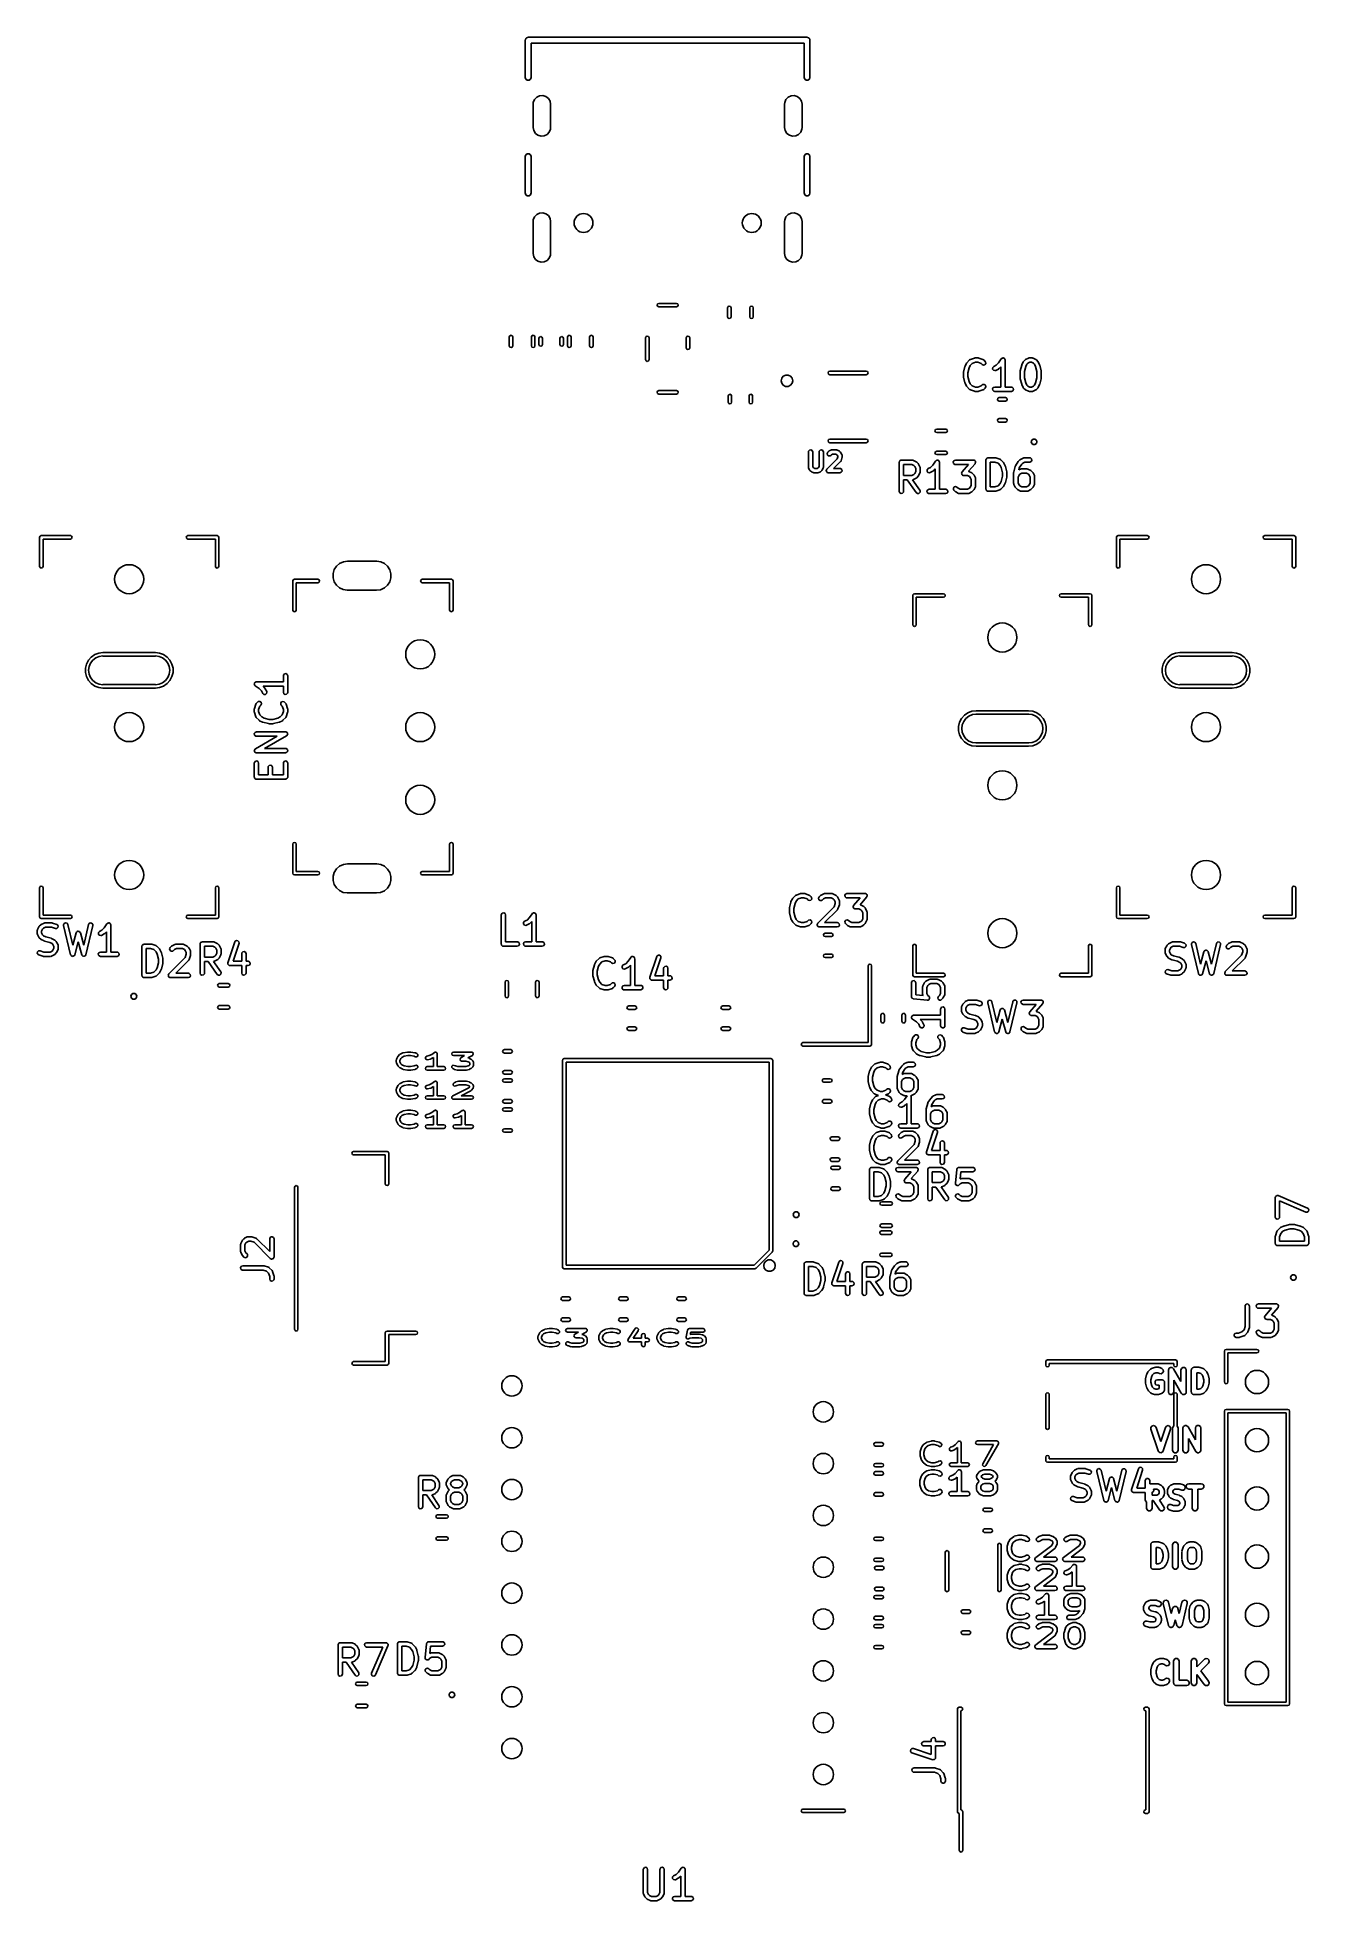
# Model space of a CAD drawing. Extents: x 4.56 to 6.28, y -4.66 to -2.14.
import ezdxf

# ---------------------------------------------------------------- set-up
doc = ezdxf.new("R2010")
doc.units = 0
doc.header["$MEASUREMENT"] = 0
doc.layers.add('BLACK', color=7, linetype='CONTINUOUS')

msp = doc.modelspace()

# ---------------------------------------------------------------- linework, layer by layer
at = {"layer": 'BLACK', "linetype": 'CONTINUOUS'}
for p, q in [((5.22087, -2.14173), (5.22106, -2.14114)), ((5.22087, -2.19213), (5.22087, -2.14173)), ((5.22106, -2.14052), (5.22143, -2.14001)), ((5.22106, -2.14114), (5.22106, -2.14052)), ((5.22143, -2.14001), (5.22162, -2.13942)), ((5.22162, -2.13942), (5.22212, -2.13905)), ((5.22212, -2.13905), (5.22249, -2.13855)), ((5.22249, -2.13855), (5.22308, -2.13835)), ((5.22308, -2.13835), (5.22359, -2.13799)), ((5.22359, -2.13799), (5.22421, -2.13799)), ((5.22421, -2.13799), (5.2248, -2.1378)), ((5.2248, -2.1378), (5.60197, -2.1378)), ((5.60197, -2.1378), (5.60256, -2.13799)), ((5.60256, -2.13799), (5.60319, -2.13799)), ((5.60319, -2.13799), (5.60369, -2.13835)), ((5.60369, -2.13835), (5.60428, -2.13855)), ((5.60428, -2.13855), (5.60465, -2.13905)), ((5.60465, -2.13905), (5.60515, -2.13942)), ((5.60515, -2.13942), (5.60535, -2.14001)), ((5.60535, -2.14001), (5.60571, -2.14052)), ((5.60571, -2.14052), (5.60571, -2.14114)), ((5.60571, -2.14114), (5.60591, -2.14173)), ((5.60591, -2.14173), (5.60591, -2.19213)), ((5.59803, -2.14567), (5.22874, -2.14567)), ((5.22874, -2.14567), (5.22874, -2.19213)), ((5.59803, -2.19213), (5.59803, -2.14567)), ((5.22162, -2.19444), (5.22087, -2.19213)), ((5.22874, -2.19213), (5.22799, -2.19444)), ((5.59878, -2.19444), (5.59803, -2.19213)), ((5.60591, -2.19213), (5.60515, -2.19444)), ((5.22359, -2.19587), (5.22162, -2.19444)), ((5.22602, -2.19587), (5.22359, -2.19587)), ((5.22799, -2.19444), (5.22602, -2.19587)), ((5.23627, -2.21886), (5.24015, -2.21697)), ((5.24015, -2.21697), (5.24446, -2.21659)), ((5.24446, -2.21659), (5.24861, -2.21779)), ((5.24861, -2.21779), (5.25206, -2.22041)), ((5.57642, -2.21886), (5.58031, -2.21697)), ((5.58031, -2.21697), (5.58462, -2.21659)), ((5.58462, -2.21659), (5.58877, -2.21779)), ((5.58877, -2.21779), (5.59221, -2.22041)), ((5.60075, -2.19587), (5.59878, -2.19444)), ((5.60319, -2.19587), (5.60075, -2.19587)), ((5.60515, -2.19444), (5.60319, -2.19587)), ((5.2315, -2.22835), (5.23172, -2.22605)), ((5.2315, -2.25984), (5.2315, -2.22835)), ((5.23172, -2.22605), (5.23332, -2.22204)), ((5.23332, -2.22204), (5.23627, -2.21886)), ((5.25206, -2.22041), (5.25433, -2.22409)), ((5.25433, -2.22409), (5.25512, -2.22835)), ((5.25512, -2.22835), (5.25512, -2.25984)), ((5.57165, -2.22835), (5.57188, -2.22605)), ((5.57165, -2.25984), (5.57165, -2.22835)), ((5.57188, -2.22605), (5.57348, -2.22204)), ((5.57348, -2.22204), (5.57642, -2.21886)), ((5.59221, -2.22041), (5.59448, -2.22409)), ((5.59448, -2.22409), (5.59528, -2.22835)), ((5.59528, -2.22835), (5.59528, -2.25984)), ((5.23229, -2.26409), (5.2315, -2.25984)), ((5.23456, -2.26778), (5.23229, -2.26409)), ((5.238, -2.27039), (5.23456, -2.26778)), ((5.25329, -2.26615), (5.25035, -2.26932)), ((5.25489, -2.26214), (5.25329, -2.26615)), ((5.25512, -2.25984), (5.25489, -2.26214)), ((5.57245, -2.26409), (5.57165, -2.25984)), ((5.57471, -2.26778), (5.57245, -2.26409)), ((5.57816, -2.27039), (5.57471, -2.26778)), ((5.59345, -2.26615), (5.59051, -2.26932)), ((5.59505, -2.26214), (5.59345, -2.26615)), ((5.59528, -2.25984), (5.59505, -2.26214)), ((5.24215, -2.2716), (5.238, -2.27039)), ((5.24646, -2.27122), (5.24215, -2.2716)), ((5.25035, -2.26932), (5.24646, -2.27122)), ((5.58231, -2.2716), (5.57816, -2.27039)), ((5.58662, -2.27122), (5.58231, -2.2716)), ((5.59051, -2.26932), (5.58662, -2.27122)), ((5.22087, -2.29921), (5.22162, -2.2969)), ((5.22087, -2.34843), (5.22087, -2.29921)), ((5.22162, -2.2969), (5.22359, -2.29547)), ((5.22359, -2.29547), (5.22602, -2.29547)), ((5.22602, -2.29547), (5.22799, -2.2969)), ((5.22799, -2.2969), (5.22874, -2.29921)), ((5.22874, -2.29921), (5.22874, -2.34843)), ((5.59803, -2.29921), (5.59878, -2.2969)), ((5.59803, -2.34843), (5.59803, -2.29921)), ((5.59878, -2.2969), (5.60075, -2.29547)), ((5.60075, -2.29547), (5.60319, -2.29547)), ((5.60319, -2.29547), (5.60515, -2.2969)), ((5.60515, -2.2969), (5.60591, -2.29921)), ((5.60591, -2.29921), (5.60591, -2.34843)), ((5.22162, -2.35074), (5.22087, -2.34843)), ((5.22359, -2.35217), (5.22162, -2.35074)), ((5.22602, -2.35217), (5.22359, -2.35217)), ((5.22799, -2.35074), (5.22602, -2.35217)), ((5.22874, -2.34843), (5.22799, -2.35074)), ((5.59878, -2.35074), (5.59803, -2.34843)), ((5.60075, -2.35217), (5.59878, -2.35074)), ((5.60319, -2.35217), (5.60075, -2.35217)), ((5.60515, -2.35074), (5.60319, -2.35217)), ((5.60591, -2.34843), (5.60515, -2.35074)), ((5.2315, -2.38701), (5.23172, -2.38471)), ((5.2315, -2.43031), (5.2315, -2.38701)), ((5.23172, -2.38471), (5.23332, -2.3807)), ((5.23332, -2.3807), (5.23627, -2.37753)), ((5.23627, -2.37753), (5.24015, -2.37563)), ((5.24015, -2.37563), (5.24446, -2.37525)), ((5.24446, -2.37525), (5.24861, -2.37646)), ((5.24861, -2.37646), (5.25206, -2.37907)), ((5.25206, -2.37907), (5.25433, -2.38276)), ((5.25433, -2.38276), (5.25512, -2.38701)), ((5.25512, -2.38701), (5.25512, -2.43031)), ((5.57165, -2.38701), (5.57188, -2.38471)), ((5.57165, -2.43031), (5.57165, -2.38701)), ((5.57188, -2.38471), (5.57348, -2.3807)), ((5.57348, -2.3807), (5.57642, -2.37753)), ((5.57642, -2.37753), (5.58031, -2.37563)), ((5.58031, -2.37563), (5.58462, -2.37525)), ((5.58462, -2.37525), (5.58877, -2.37646)), ((5.58877, -2.37646), (5.59221, -2.37907)), ((5.59221, -2.37907), (5.59448, -2.38276)), ((5.59448, -2.38276), (5.59528, -2.38701)), ((5.59528, -2.38701), (5.59528, -2.43031)), ((5.23229, -2.43457), (5.2315, -2.43031)), ((5.23456, -2.43825), (5.23229, -2.43457)), ((5.238, -2.44087), (5.23456, -2.43825)), ((5.24215, -2.44207), (5.238, -2.44087)), ((5.24646, -2.4417), (5.24215, -2.44207)), ((5.25035, -2.4398), (5.24646, -2.4417)), ((5.25329, -2.43663), (5.25035, -2.4398)), ((5.25489, -2.43261), (5.25329, -2.43663)), ((5.25512, -2.43031), (5.25489, -2.43261)), ((5.57245, -2.43457), (5.57165, -2.43031)), ((5.57471, -2.43825), (5.57245, -2.43457)), ((5.57816, -2.44087), (5.57471, -2.43825)), ((5.58231, -2.44207), (5.57816, -2.44087)), ((5.58662, -2.4417), (5.58231, -2.44207)), ((5.59051, -2.4398), (5.58662, -2.4417)), ((5.59345, -2.43663), (5.59051, -2.4398)), ((5.59505, -2.43261), (5.59345, -2.43663)), ((5.59528, -2.43031), (5.59505, -2.43261)), ((5.39906, -2.50006), (5.39975, -2.49838)), ((5.39975, -2.50173), (5.39906, -2.50006)), ((5.39975, -2.49838), (5.40142, -2.49769)), ((5.40142, -2.50242), (5.39975, -2.50173)), ((5.40142, -2.49769), (5.42538, -2.49769)), ((5.42538, -2.50242), (5.40142, -2.50242)), ((5.42538, -2.49769), (5.42705, -2.49838)), ((5.42705, -2.50173), (5.42538, -2.50242)), ((5.42705, -2.49838), (5.42774, -2.50006)), ((5.42774, -2.50006), (5.42705, -2.50173)), ((5.49449, -2.50379), (5.49518, -2.50212)), ((5.49449, -2.51589), (5.49449, -2.50379)), ((5.49518, -2.51756), (5.49449, -2.51589)), ((5.49518, -2.50212), (5.49685, -2.50143)), ((5.49685, -2.51825), (5.49518, -2.51756)), ((5.49685, -2.50143), (5.49852, -2.50212)), ((5.49852, -2.51756), (5.49685, -2.51825)), ((5.49852, -2.50212), (5.49921, -2.50379)), ((5.49921, -2.51589), (5.49852, -2.51756)), ((5.49921, -2.50379), (5.49921, -2.51589)), ((5.52441, -2.50379), (5.5251, -2.50212)), ((5.52441, -2.51589), (5.52441, -2.50379)), ((5.5251, -2.51756), (5.52441, -2.51589)), ((5.5251, -2.50212), (5.52677, -2.50143)), ((5.52677, -2.51825), (5.5251, -2.51756)), ((5.52677, -2.50143), (5.52844, -2.50212)), ((5.52844, -2.51756), (5.52677, -2.51825)), ((5.52844, -2.50212), (5.52913, -2.50379)), ((5.52913, -2.51589), (5.52844, -2.51756)), ((5.52913, -2.50379), (5.52913, -2.51589)), ((5.19921, -2.54316), (5.1999, -2.54149)), ((5.19921, -2.55526), (5.19921, -2.54316)), ((5.1999, -2.54149), (5.20157, -2.5408)), ((5.20157, -2.5408), (5.20325, -2.54149)), ((5.20325, -2.54149), (5.20394, -2.54316)), ((5.20394, -2.54316), (5.20394, -2.55526)), ((5.22913, -2.54316), (5.22983, -2.54149)), ((5.22913, -2.55526), (5.22913, -2.54316)), ((5.22983, -2.54149), (5.2315, -2.5408)), ((5.2315, -2.5408), (5.23317, -2.54149)), ((5.23317, -2.54149), (5.23386, -2.54316)), ((5.23386, -2.54316), (5.23386, -2.55526)), ((5.23937, -2.54497), (5.24006, -2.5433)), ((5.23937, -2.55346), (5.23937, -2.54497)), ((5.24006, -2.5433), (5.24173, -2.5426)), ((5.24173, -2.5426), (5.2434, -2.5433)), ((5.2434, -2.5433), (5.24409, -2.54497)), ((5.24409, -2.54497), (5.24409, -2.55346)), ((5.26772, -2.54497), (5.26841, -2.5433)), ((5.26772, -2.55346), (5.26772, -2.54497)), ((5.26841, -2.5433), (5.27008, -2.5426)), ((5.27008, -2.5426), (5.27175, -2.5433)), ((5.27175, -2.5433), (5.27244, -2.54497)), ((5.27244, -2.54497), (5.27244, -2.55346)), ((5.27795, -2.54316), (5.27864, -2.54149)), ((5.27795, -2.55526), (5.27795, -2.54316)), ((5.27864, -2.54149), (5.28031, -2.5408)), ((5.28031, -2.5408), (5.28199, -2.54149)), ((5.28199, -2.54149), (5.28268, -2.54316)), ((5.28268, -2.54316), (5.28268, -2.55526)), ((5.30787, -2.54316), (5.30857, -2.54149)), ((5.30787, -2.55526), (5.30787, -2.54316)), ((5.30857, -2.54149), (5.31024, -2.5408)), ((5.31024, -2.5408), (5.31191, -2.54149)), ((5.31191, -2.54149), (5.3126, -2.54316)), ((5.3126, -2.54316), (5.3126, -2.55526)), ((5.38354, -2.54425), (5.38423, -2.54258)), ((5.38354, -2.57386), (5.38354, -2.54425)), ((5.38423, -2.54258), (5.3859, -2.54189)), ((5.3859, -2.54189), (5.38757, -2.54258)), ((5.38757, -2.54258), (5.38826, -2.54425)), ((5.38826, -2.54425), (5.38826, -2.57386)), ((5.43854, -2.54425), (5.43923, -2.54258)), ((5.43854, -2.55786), (5.43854, -2.54425)), ((5.43923, -2.54258), (5.4409, -2.54189)), ((5.4409, -2.54189), (5.44257, -2.54258)), ((5.44257, -2.54258), (5.44326, -2.54425)), ((5.44326, -2.54425), (5.44326, -2.55786)), ((5.1999, -2.55693), (5.19921, -2.55526)), ((5.20157, -2.55762), (5.1999, -2.55693)), ((5.20325, -2.55693), (5.20157, -2.55762)), ((5.20394, -2.55526), (5.20325, -2.55693)), ((5.22983, -2.55693), (5.22913, -2.55526)), ((5.2315, -2.55762), (5.22983, -2.55693)), ((5.23317, -2.55693), (5.2315, -2.55762)), ((5.23386, -2.55526), (5.23317, -2.55693)), ((5.24006, -2.55513), (5.23937, -2.55346)), ((5.24173, -2.55582), (5.24006, -2.55513)), ((5.2434, -2.55513), (5.24173, -2.55582)), ((5.24409, -2.55346), (5.2434, -2.55513)), ((5.26841, -2.55513), (5.26772, -2.55346)), ((5.27008, -2.55582), (5.26841, -2.55513)), ((5.27175, -2.55513), (5.27008, -2.55582)), ((5.27244, -2.55346), (5.27175, -2.55513)), ((5.27864, -2.55693), (5.27795, -2.55526)), ((5.28031, -2.55762), (5.27864, -2.55693)), ((5.28199, -2.55693), (5.28031, -2.55762)), ((5.28268, -2.55526), (5.28199, -2.55693)), ((5.30857, -2.55693), (5.30787, -2.55526)), ((5.31024, -2.55762), (5.30857, -2.55693)), ((5.31191, -2.55693), (5.31024, -2.55762)), ((5.3126, -2.55526), (5.31191, -2.55693)), ((5.43923, -2.55953), (5.43854, -2.55786)), ((5.4409, -2.56022), (5.43923, -2.55953)), ((5.44257, -2.55953), (5.4409, -2.56022)), ((5.44326, -2.55786), (5.44257, -2.55953)), ((5.38423, -2.57553), (5.38354, -2.57386)), ((5.3859, -2.57622), (5.38423, -2.57553)), ((5.38757, -2.57553), (5.3859, -2.57622)), ((5.38826, -2.57386), (5.38757, -2.57553)), ((5.5699, -2.5962), (5.57306, -2.59468)), ((5.57306, -2.59468), (5.57656, -2.59469)), ((5.57656, -2.59469), (5.57972, -2.59621)), ((5.63037, -2.59173), (5.63111, -2.58996)), ((5.63111, -2.5935), (5.63037, -2.59173)), ((5.63111, -2.58996), (5.63287, -2.58923)), ((5.63287, -2.59423), (5.63111, -2.5935)), ((5.63287, -2.58923), (5.68209, -2.58923)), ((5.68209, -2.59423), (5.63287, -2.59423)), ((5.68209, -2.58923), (5.68385, -2.58996)), ((5.68385, -2.5935), (5.68209, -2.59423)), ((5.68385, -2.58996), (5.68459, -2.59173)), ((5.68459, -2.59173), (5.68385, -2.5935)), ((5.81351, -2.59138), (5.81361, -2.5908)), ((5.81351, -2.597), (5.81351, -2.59138)), ((5.8136, -2.59066), (5.81547, -2.58316)), ((5.81361, -2.5908), (5.8136, -2.59066)), ((5.81547, -2.58316), (5.81568, -2.5827)), ((5.81568, -2.5827), (5.81569, -2.58256)), ((5.81569, -2.58256), (5.81757, -2.57881)), ((5.81757, -2.57881), (5.81809, -2.5781)), ((5.81809, -2.5781), (5.81812, -2.57804)), ((5.81812, -2.57804), (5.82187, -2.57429)), ((5.82112, -2.58491), (5.81941, -2.59174)), ((5.81941, -2.59174), (5.81941, -2.59664)), ((5.82264, -2.58188), (5.82112, -2.58491)), ((5.82187, -2.57429), (5.82271, -2.5737)), ((5.82555, -2.57896), (5.82264, -2.58188)), ((5.82271, -2.5737), (5.82289, -2.57369)), ((5.82289, -2.57369), (5.82303, -2.57358)), ((5.82303, -2.57358), (5.82865, -2.5717)), ((5.83006, -2.57746), (5.82555, -2.57896)), ((5.82865, -2.5717), (5.82952, -2.57157)), ((5.82952, -2.57157), (5.82958, -2.57155)), ((5.82958, -2.57155), (5.83333, -2.57155)), ((5.83285, -2.57746), (5.83006, -2.57746)), ((5.83736, -2.57896), (5.83285, -2.57746)), ((5.83333, -2.57155), (5.8342, -2.5717)), ((5.8342, -2.5717), (5.83427, -2.5717)), ((5.83427, -2.5717), (5.83989, -2.57358)), ((5.83874, -2.58034), (5.83736, -2.57896)), ((5.84058, -2.58119), (5.83874, -2.58034)), ((5.83989, -2.57358), (5.84079, -2.57407)), ((5.84253, -2.58067), (5.84058, -2.58119)), ((5.84079, -2.57407), (5.84089, -2.57422)), ((5.84089, -2.57422), (5.84105, -2.57429)), ((5.84105, -2.57429), (5.84292, -2.57616)), ((5.84368, -2.57902), (5.84253, -2.58067)), ((5.84292, -2.57616), (5.84351, -2.577)), ((5.84351, -2.577), (5.84368, -2.57902)), ((5.853, -2.58659), (5.85312, -2.58458)), ((5.8542, -2.58822), (5.853, -2.58659)), ((5.85312, -2.58458), (5.85451, -2.58311)), ((5.85617, -2.58869), (5.8542, -2.58822)), ((5.85451, -2.58311), (5.85783, -2.58145)), ((5.85715, -2.58839), (5.85617, -2.58869)), ((5.8609, -2.58652), (5.85715, -2.58839)), ((5.85783, -2.58145), (5.86103, -2.57825)), ((5.86094, -2.58647), (5.8609, -2.58652)), ((5.86167, -2.58596), (5.86094, -2.58647)), ((5.86103, -2.57825), (5.86462, -2.57287)), ((5.86413, -2.58351), (5.86167, -2.58596)), ((5.86413, -2.61092), (5.86413, -2.58351)), ((5.86462, -2.57287), (5.86533, -2.57212)), ((5.86533, -2.57212), (5.86549, -2.57208)), ((5.86549, -2.57208), (5.8656, -2.57195)), ((5.8656, -2.57195), (5.86645, -2.5718)), ((5.86645, -2.5718), (5.86727, -2.57156)), ((5.86727, -2.57156), (5.86742, -2.57162)), ((5.86742, -2.57162), (5.86759, -2.5716)), ((5.86759, -2.5716), (5.86833, -2.57202)), ((5.86833, -2.57202), (5.86912, -2.57237)), ((5.86912, -2.57237), (5.86919, -2.57252)), ((5.86919, -2.57252), (5.86934, -2.57261)), ((5.86934, -2.57261), (5.86963, -2.57341)), ((5.86963, -2.57341), (5.87001, -2.57418)), ((5.87001, -2.57418), (5.86997, -2.57434)), ((5.86997, -2.57434), (5.87003, -2.5745)), ((5.87003, -2.5745), (5.87003, -2.61092)), ((5.89037, -2.5895), (5.89048, -2.58892)), ((5.89037, -2.59888), (5.89037, -2.5895)), ((5.89046, -2.58879), (5.89234, -2.58129)), ((5.89048, -2.58892), (5.89046, -2.58879)), ((5.89234, -2.58129), (5.89254, -2.58082)), ((5.89254, -2.58082), (5.89256, -2.58068)), ((5.89256, -2.58068), (5.89443, -2.57693)), ((5.89443, -2.57693), (5.89496, -2.57622)), ((5.89496, -2.57622), (5.89499, -2.57616)), ((5.89499, -2.57616), (5.89686, -2.57429)), ((5.89799, -2.58303), (5.89628, -2.58986)), ((5.89628, -2.58986), (5.89628, -2.59851)), ((5.89686, -2.57429), (5.89759, -2.57378)), ((5.89759, -2.57378), (5.89763, -2.57374)), ((5.89763, -2.57374), (5.90138, -2.57186)), ((5.8995, -2.58), (5.89799, -2.58303)), ((5.9007, -2.5788), (5.8995, -2.58)), ((5.9034, -2.57746), (5.9007, -2.5788)), ((5.90138, -2.57186), (5.90236, -2.57157)), ((5.90236, -2.57157), (5.90253, -2.57161)), ((5.90253, -2.57161), (5.9027, -2.57155)), ((5.9027, -2.57155), (5.90645, -2.57155)), ((5.90575, -2.57746), (5.9034, -2.57746)), ((5.90845, -2.5788), (5.90575, -2.57746)), ((5.90645, -2.57155), (5.90746, -2.57173)), ((5.90746, -2.57173), (5.90759, -2.57184)), ((5.90759, -2.57184), (5.90777, -2.57186)), ((5.90777, -2.57186), (5.91152, -2.57374)), ((5.90965, -2.58), (5.90845, -2.5788)), ((5.91116, -2.58303), (5.90965, -2.58)), ((5.91287, -2.58986), (5.91116, -2.58303)), ((5.91152, -2.57374), (5.91223, -2.57426)), ((5.91223, -2.57426), (5.91229, -2.57429)), ((5.91229, -2.57429), (5.91416, -2.57616)), ((5.91287, -2.59851), (5.91287, -2.58986)), ((5.91416, -2.57616), (5.91467, -2.57689)), ((5.91467, -2.57689), (5.91471, -2.57693)), ((5.91471, -2.57693), (5.91659, -2.58068)), ((5.91659, -2.58068), (5.91673, -2.58117)), ((5.91673, -2.58117), (5.91681, -2.58129)), ((5.91681, -2.58129), (5.91869, -2.58879)), ((5.91869, -2.58879), (5.91873, -2.58937)), ((5.91873, -2.58937), (5.91878, -2.5895)), ((5.91878, -2.5895), (5.91878, -2.59888)), ((5.39906, -2.61806), (5.39975, -2.61638)), ((5.39975, -2.61973), (5.39906, -2.61806)), ((5.39975, -2.61638), (5.40142, -2.61569)), ((5.40142, -2.62042), (5.39975, -2.61973)), ((5.40142, -2.61569), (5.42538, -2.61569)), ((5.42538, -2.62042), (5.40142, -2.62042)), ((5.42538, -2.61569), (5.42705, -2.61638)), ((5.42705, -2.61973), (5.42538, -2.62042)), ((5.42705, -2.61638), (5.42774, -2.61806)), ((5.42774, -2.61806), (5.42705, -2.61973)), ((5.49528, -2.62292), (5.49597, -2.62125)), ((5.49597, -2.62125), (5.49764, -2.62056)), ((5.49764, -2.62056), (5.49931, -2.62125)), ((5.49931, -2.62125), (5.5, -2.62292)), ((5.52362, -2.62292), (5.52431, -2.62125)), ((5.52431, -2.62125), (5.52598, -2.62056)), ((5.52598, -2.62056), (5.52765, -2.62125)), ((5.52765, -2.62125), (5.52835, -2.62292)), ((5.56693, -2.60235), (5.56771, -2.59894)), ((5.5677, -2.60576), (5.56693, -2.60235)), ((5.56988, -2.60851), (5.5677, -2.60576)), ((5.56771, -2.59894), (5.5699, -2.5962)), ((5.57303, -2.61003), (5.56988, -2.60851)), ((5.57653, -2.61004), (5.57303, -2.61003)), ((5.57969, -2.60853), (5.57653, -2.61004)), ((5.58189, -2.6058), (5.57969, -2.60853)), ((5.57972, -2.59621), (5.5819, -2.59895)), ((5.58268, -2.60239), (5.58189, -2.6058)), ((5.5819, -2.59895), (5.58268, -2.60236)), ((5.58268, -2.60236), (5.58268, -2.60239)), ((5.81355, -2.59713), (5.81351, -2.597)), ((5.8136, -2.59772), (5.81355, -2.59713)), ((5.81547, -2.60522), (5.8136, -2.59772)), ((5.81555, -2.60533), (5.81547, -2.60522)), ((5.81569, -2.60582), (5.81555, -2.60533)), ((5.81757, -2.60957), (5.81569, -2.60582)), ((5.81762, -2.60961), (5.81757, -2.60957)), ((5.81812, -2.61034), (5.81762, -2.60961)), ((5.82187, -2.61409), (5.81812, -2.61034)), ((5.81941, -2.59664), (5.82112, -2.60347)), ((5.82112, -2.60347), (5.82264, -2.6065)), ((5.82203, -2.61416), (5.82187, -2.61409)), ((5.82212, -2.61431), (5.82203, -2.61416)), ((5.82303, -2.6148), (5.82212, -2.61431)), ((5.82264, -2.6065), (5.82555, -2.60942)), ((5.82865, -2.61667), (5.82303, -2.6148)), ((5.82555, -2.60942), (5.83006, -2.61092)), ((5.82871, -2.61667), (5.82865, -2.61667)), ((5.82958, -2.61683), (5.82871, -2.61667)), ((5.83333, -2.61683), (5.82958, -2.61683)), ((5.83006, -2.61092), (5.83285, -2.61092)), ((5.83285, -2.61092), (5.83736, -2.60942)), ((5.83339, -2.6168), (5.83333, -2.61683)), ((5.83427, -2.61667), (5.83339, -2.6168)), ((5.83989, -2.6148), (5.83427, -2.61667)), ((5.83736, -2.60942), (5.83874, -2.60804)), ((5.83874, -2.60804), (5.83958, -2.60745)), ((5.83958, -2.60745), (5.8416, -2.60727)), ((5.84003, -2.61469), (5.83989, -2.6148)), ((5.84021, -2.61467), (5.84003, -2.61469)), ((5.84105, -2.61409), (5.84021, -2.61467)), ((5.84292, -2.61221), (5.84105, -2.61409)), ((5.8416, -2.60727), (5.84325, -2.60843)), ((5.84377, -2.61038), (5.84292, -2.61221)), ((5.84325, -2.60843), (5.84377, -2.61038)), ((5.85292, -2.61336), (5.85393, -2.61161)), ((5.85327, -2.61535), (5.85292, -2.61336)), ((5.85482, -2.61665), (5.85327, -2.61535)), ((5.85393, -2.61161), (5.85583, -2.61092)), ((5.85583, -2.61683), (5.85482, -2.61665)), ((5.85583, -2.61092), (5.86413, -2.61092)), ((5.87833, -2.61683), (5.85583, -2.61683)), ((5.87003, -2.61092), (5.87833, -2.61092)), ((5.87833, -2.61092), (5.87934, -2.6111)), ((5.88023, -2.61614), (5.87833, -2.61683)), ((5.87934, -2.6111), (5.88088, -2.6124)), ((5.88124, -2.61439), (5.88023, -2.61614)), ((5.88088, -2.6124), (5.88124, -2.61439)), ((5.89042, -2.599), (5.89037, -2.59888)), ((5.89046, -2.59959), (5.89042, -2.599)), ((5.89234, -2.60709), (5.89046, -2.59959)), ((5.89241, -2.60721), (5.89234, -2.60709)), ((5.89256, -2.60769), (5.89241, -2.60721)), ((5.89443, -2.61144), (5.89256, -2.60769)), ((5.89448, -2.61149), (5.89443, -2.61144)), ((5.89499, -2.61221), (5.89448, -2.61149)), ((5.89686, -2.61409), (5.89499, -2.61221)), ((5.89628, -2.59851), (5.89799, -2.60534)), ((5.89692, -2.61411), (5.89686, -2.61409)), ((5.89763, -2.61464), (5.89692, -2.61411)), ((5.90138, -2.61651), (5.89763, -2.61464)), ((5.89799, -2.60534), (5.8995, -2.60837)), ((5.8995, -2.60837), (5.9007, -2.60957)), ((5.9007, -2.60957), (5.9034, -2.61092)), ((5.90155, -2.61653), (5.90138, -2.61651)), ((5.90169, -2.61665), (5.90155, -2.61653)), ((5.9027, -2.61683), (5.90169, -2.61665)), ((5.90645, -2.61683), (5.9027, -2.61683)), ((5.9034, -2.61092), (5.90575, -2.61092)), ((5.90575, -2.61092), (5.90845, -2.60957)), ((5.90662, -2.61677), (5.90645, -2.61683)), ((5.90679, -2.61681), (5.90662, -2.61677)), ((5.90777, -2.61651), (5.90679, -2.61681)), ((5.91152, -2.61464), (5.90777, -2.61651)), ((5.90845, -2.60957), (5.90965, -2.60837)), ((5.90965, -2.60837), (5.91116, -2.60534)), ((5.91116, -2.60534), (5.91287, -2.59851)), ((5.91156, -2.61459), (5.91152, -2.61464)), ((5.91229, -2.61409), (5.91156, -2.61459)), ((5.91416, -2.61221), (5.91229, -2.61409)), ((5.91419, -2.61215), (5.91416, -2.61221)), ((5.91471, -2.61144), (5.91419, -2.61215)), ((5.91659, -2.60769), (5.91471, -2.61144)), ((5.91661, -2.60756), (5.91659, -2.60769)), ((5.91681, -2.60709), (5.91661, -2.60756)), ((5.91869, -2.59959), (5.91681, -2.60709)), ((5.91878, -2.59888), (5.91867, -2.59946)), ((5.91867, -2.59946), (5.91869, -2.59959)), ((5.49528, -2.63141), (5.49528, -2.62292)), ((5.49597, -2.63308), (5.49528, -2.63141)), ((5.49764, -2.63377), (5.49597, -2.63308)), ((5.49931, -2.63308), (5.49764, -2.63377)), ((5.5, -2.63141), (5.49931, -2.63308)), ((5.5, -2.62292), (5.5, -2.63141)), ((5.52362, -2.63141), (5.52362, -2.62292)), ((5.52431, -2.63308), (5.52362, -2.63141)), ((5.52598, -2.63377), (5.52431, -2.63308)), ((5.52765, -2.63308), (5.52598, -2.63377)), ((5.52835, -2.63141), (5.52765, -2.63308)), ((5.52835, -2.62292), (5.52835, -2.63141)), ((5.85953, -2.62756), (5.86023, -2.62589)), ((5.86023, -2.62923), (5.85953, -2.62756)), ((5.86023, -2.62589), (5.8619, -2.6252)), ((5.8619, -2.62992), (5.86023, -2.62923)), ((5.8619, -2.6252), (5.87039, -2.6252)), ((5.87039, -2.62992), (5.8619, -2.62992)), ((5.87039, -2.6252), (5.87206, -2.62589)), ((5.87206, -2.62923), (5.87039, -2.62992)), ((5.87206, -2.62589), (5.87275, -2.62756)), ((5.87275, -2.62756), (5.87206, -2.62923)), ((5.77505, -2.67008), (5.77575, -2.66841)), ((5.77575, -2.67175), (5.77505, -2.67008)), ((5.77575, -2.66841), (5.77742, -2.66772)), ((5.77742, -2.67244), (5.77575, -2.67175)), ((5.77742, -2.66772), (5.78951, -2.66772)), ((5.78951, -2.66772), (5.79118, -2.66841)), ((5.79118, -2.67175), (5.78951, -2.67244)), ((5.79118, -2.66841), (5.79188, -2.67008)), ((5.79188, -2.67008), (5.79118, -2.67175)), ((5.85953, -2.65591), (5.86023, -2.65424)), ((5.86023, -2.65758), (5.85953, -2.65591)), ((5.86023, -2.65424), (5.8619, -2.65354)), ((5.8619, -2.65827), (5.86023, -2.65758)), ((5.8619, -2.65354), (5.87039, -2.65354)), ((5.87039, -2.65827), (5.8619, -2.65827)), ((5.87039, -2.65354), (5.87206, -2.65424)), ((5.87206, -2.65758), (5.87039, -2.65827)), ((5.87206, -2.65424), (5.87275, -2.65591)), ((5.87275, -2.65591), (5.87206, -2.65758)), ((5.60401, -2.69779), (5.60531, -2.69624)), ((5.60531, -2.69624), (5.6073, -2.69589)), ((5.6073, -2.69589), (5.60905, -2.6969)), ((5.60905, -2.6969), (5.60974, -2.6988)), ((5.61841, -2.69779), (5.61971, -2.69624)), ((5.61971, -2.69624), (5.6217, -2.69589)), ((5.6217, -2.69589), (5.62345, -2.6969)), ((5.62345, -2.6969), (5.62414, -2.6988)), ((5.63037, -2.68386), (5.63111, -2.68209)), ((5.63111, -2.68563), (5.63037, -2.68386)), ((5.63111, -2.68209), (5.63287, -2.68136)), ((5.63287, -2.68636), (5.63111, -2.68563)), ((5.63186, -2.69736), (5.63426, -2.69616)), ((5.63287, -2.68136), (5.68209, -2.68136)), ((5.68209, -2.68636), (5.63287, -2.68636)), ((5.63426, -2.69616), (5.63525, -2.69587)), ((5.63525, -2.69587), (5.63542, -2.69591)), ((5.63542, -2.69591), (5.63558, -2.69585)), ((5.63558, -2.69585), (5.64158, -2.69585)), ((5.64158, -2.69585), (5.64259, -2.69603)), ((5.64259, -2.69603), (5.64273, -2.69614)), ((5.64273, -2.69614), (5.6429, -2.69616)), ((5.6429, -2.69616), (5.6453, -2.69736)), ((5.68209, -2.68136), (5.68385, -2.68209)), ((5.68385, -2.68563), (5.68209, -2.68636)), ((5.68385, -2.68209), (5.68459, -2.68386)), ((5.68459, -2.68386), (5.68385, -2.68563)), ((5.78951, -2.67244), (5.77742, -2.67244)), ((5.90512, -2.68504), (5.90587, -2.68273)), ((5.90587, -2.68735), (5.90512, -2.68504)), ((5.90587, -2.68273), (5.90784, -2.6813)), ((5.90784, -2.68878), (5.90587, -2.68735)), ((5.90784, -2.6813), (5.91027, -2.6813)), ((5.91027, -2.68878), (5.90784, -2.68878)), ((5.91027, -2.6813), (5.91224, -2.68273)), ((5.91224, -2.68735), (5.91027, -2.68878)), ((5.91224, -2.68273), (5.91299, -2.68504)), ((5.91299, -2.68504), (5.91224, -2.68735)), ((5.60383, -2.6988), (5.60401, -2.69779)), ((5.60383, -2.7192), (5.60383, -2.6988)), ((5.60389, -2.71936), (5.60383, -2.7192)), ((5.60385, -2.71954), (5.60389, -2.71936)), ((5.60415, -2.72052), (5.60385, -2.71954)), ((5.60535, -2.72292), (5.60415, -2.72052)), ((5.60974, -2.6988), (5.60974, -2.7185)), ((5.60974, -2.7185), (5.61041, -2.71985)), ((5.61041, -2.71985), (5.61094, -2.72037)), ((5.61094, -2.72037), (5.61228, -2.72104)), ((5.61228, -2.72104), (5.61569, -2.72104)), ((5.61569, -2.72104), (5.61704, -2.72037)), ((5.61704, -2.72037), (5.61756, -2.71985)), ((5.61756, -2.71985), (5.61823, -2.7185)), ((5.61823, -2.6988), (5.61841, -2.69779)), ((5.61823, -2.7185), (5.61823, -2.6988)), ((5.62383, -2.72052), (5.62263, -2.72292)), ((5.62385, -2.72034), (5.62383, -2.72052)), ((5.62396, -2.72021), (5.62385, -2.72034)), ((5.62414, -2.7192), (5.62396, -2.72021)), ((5.62414, -2.6988), (5.62414, -2.7192)), ((5.62832, -2.72271), (5.6287, -2.72191)), ((5.6287, -2.72191), (5.6426, -2.708)), ((5.62904, -2.70094), (5.6299, -2.69911)), ((5.62956, -2.70289), (5.62904, -2.70094)), ((5.63122, -2.70405), (5.62956, -2.70289)), ((5.6299, -2.69911), (5.6311, -2.69791)), ((5.6311, -2.69791), (5.63182, -2.69741)), ((5.63323, -2.70388), (5.63122, -2.70405)), ((5.63182, -2.69741), (5.63186, -2.69736)), ((5.63407, -2.70329), (5.63323, -2.70388)), ((5.63493, -2.70243), (5.63407, -2.70329)), ((5.63628, -2.70175), (5.63493, -2.70243)), ((5.64089, -2.70175), (5.63628, -2.70175)), ((5.64727, -2.71169), (5.63791, -2.72104)), ((5.63791, -2.72104), (5.64638, -2.72104)), ((5.64223, -2.70243), (5.64089, -2.70175)), ((5.64276, -2.70295), (5.64223, -2.70243)), ((5.6426, -2.708), (5.64343, -2.70552)), ((5.64343, -2.7043), (5.64276, -2.70295)), ((5.64343, -2.70552), (5.64343, -2.7043)), ((5.6453, -2.69736), (5.64601, -2.69788)), ((5.64601, -2.69788), (5.64607, -2.69791)), ((5.64607, -2.69791), (5.64727, -2.69911)), ((5.64638, -2.72104), (5.64739, -2.72122)), ((5.64727, -2.69911), (5.64778, -2.69984)), ((5.64734, -2.71153), (5.64727, -2.71169)), ((5.64749, -2.71143), (5.64734, -2.71153)), ((5.64739, -2.72122), (5.64894, -2.72252)), ((5.64798, -2.71053), (5.64749, -2.71143)), ((5.64778, -2.69984), (5.64782, -2.69988)), ((5.64782, -2.69988), (5.64902, -2.70228)), ((5.64918, -2.70693), (5.64798, -2.71053)), ((5.64902, -2.70228), (5.64932, -2.70326)), ((5.64933, -2.706), (5.64918, -2.70687)), ((5.64918, -2.70687), (5.64918, -2.70693)), ((5.64932, -2.70326), (5.64927, -2.70343)), ((5.64927, -2.70343), (5.64933, -2.7036)), ((5.64933, -2.7036), (5.64933, -2.706)), ((5.72666, -2.71269), (5.72672, -2.71231)), ((5.72666, -2.75206), (5.72666, -2.71269)), ((5.7267, -2.71218), (5.72677, -2.71207)), ((5.72672, -2.71231), (5.7267, -2.71218)), ((5.72677, -2.71207), (5.72683, -2.71168)), ((5.72683, -2.71168), (5.72733, -2.71109)), ((5.72733, -2.71109), (5.72771, -2.71043)), ((5.72771, -2.71043), (5.72796, -2.71034)), ((5.72796, -2.71034), (5.72813, -2.71013)), ((5.72813, -2.71013), (5.72889, -2.71)), ((5.72889, -2.71), (5.72961, -2.70974)), ((5.72961, -2.70974), (5.74461, -2.70974)), ((5.73256, -2.71564), (5.73256, -2.73036)), ((5.74391, -2.71564), (5.73256, -2.71564)), ((5.74661, -2.71699), (5.74391, -2.71564)), ((5.74461, -2.70974), (5.74562, -2.70992)), ((5.74562, -2.70992), (5.74575, -2.71003)), ((5.74575, -2.71003), (5.74593, -2.71005)), ((5.74593, -2.71005), (5.74968, -2.71193)), ((5.7478, -2.71819), (5.74661, -2.71699)), ((5.74915, -2.72089), (5.7478, -2.71819)), ((5.74915, -2.72512), (5.74915, -2.72089)), ((5.74968, -2.71193), (5.75039, -2.71245)), ((5.75039, -2.71245), (5.75044, -2.71248)), ((5.75044, -2.71248), (5.75232, -2.71435)), ((5.75232, -2.71435), (5.75283, -2.71508)), ((5.75283, -2.71508), (5.75287, -2.71512)), ((5.75287, -2.71512), (5.75475, -2.71887)), ((5.75475, -2.71887), (5.75504, -2.71985)), ((5.75504, -2.71985), (5.755, -2.72003)), ((5.755, -2.72003), (5.75506, -2.72019)), ((5.75506, -2.72019), (5.75506, -2.72582)), ((5.7644, -2.72277), (5.76578, -2.7213)), ((5.76578, -2.7213), (5.7691, -2.71964)), ((5.7691, -2.71964), (5.77231, -2.71644)), ((5.77231, -2.71644), (5.7759, -2.71105)), ((5.7754, -2.7217), (5.77294, -2.72415)), ((5.77505, -2.7), (5.77575, -2.69833)), ((5.77575, -2.70167), (5.77505, -2.7)), ((5.7754, -2.74911), (5.7754, -2.7217)), ((5.77575, -2.69833), (5.77742, -2.69764)), ((5.77742, -2.70236), (5.77575, -2.70167)), ((5.7759, -2.71105), (5.7766, -2.71031)), ((5.7766, -2.71031), (5.77677, -2.71027)), ((5.77677, -2.71027), (5.77688, -2.71013)), ((5.77688, -2.71013), (5.77772, -2.70999)), ((5.77742, -2.69764), (5.78951, -2.69764)), ((5.78951, -2.70236), (5.77742, -2.70236)), ((5.77772, -2.70999), (5.77854, -2.70975)), ((5.77854, -2.70975), (5.7787, -2.70981)), ((5.7787, -2.70981), (5.77887, -2.70978)), ((5.77887, -2.70978), (5.77961, -2.71021)), ((5.77961, -2.71021), (5.78039, -2.71056)), ((5.78039, -2.71056), (5.78047, -2.71071)), ((5.78047, -2.71071), (5.78062, -2.71079)), ((5.78062, -2.71079), (5.78091, -2.7116)), ((5.78091, -2.7116), (5.78129, -2.71237)), ((5.78129, -2.71237), (5.78125, -2.71253)), ((5.78125, -2.71253), (5.78131, -2.71269)), ((5.78131, -2.71269), (5.78131, -2.74911)), ((5.78951, -2.69764), (5.79118, -2.69833)), ((5.79118, -2.70167), (5.78951, -2.70236)), ((5.79118, -2.69833), (5.79188, -2.7)), ((5.79188, -2.7), (5.79118, -2.70167)), ((5.79982, -2.71218), (5.80083, -2.71043)), ((5.80017, -2.71417), (5.79982, -2.71218)), ((5.80172, -2.71547), (5.80017, -2.71417)), ((5.80083, -2.71043), (5.80273, -2.70974)), ((5.80273, -2.71564), (5.80172, -2.71547)), ((5.80273, -2.70974), (5.8271, -2.70974)), ((5.82059, -2.71564), (5.80273, -2.71564)), ((5.81175, -2.72575), (5.82059, -2.71564)), ((5.82932, -2.71464), (5.82036, -2.72487)), ((5.8271, -2.70974), (5.82753, -2.70982)), ((5.82753, -2.70982), (5.82767, -2.7098)), ((5.82767, -2.7098), (5.82777, -2.70986)), ((5.82777, -2.70986), (5.82811, -2.70992)), ((5.82811, -2.70992), (5.82872, -2.71043)), ((5.82872, -2.71043), (5.8294, -2.71084)), ((5.82961, -2.71389), (5.82932, -2.71464)), ((5.8294, -2.71084), (5.82947, -2.71106)), ((5.82947, -2.71106), (5.82965, -2.71122)), ((5.83, -2.7132), (5.82961, -2.71389)), ((5.82965, -2.71122), (5.82979, -2.712)), ((5.82979, -2.712), (5.83005, -2.71275)), ((5.83005, -2.71275), (5.82996, -2.71297)), ((5.82996, -2.71297), (5.83, -2.7132)), ((5.84397, -2.70954), (5.84404, -2.70916)), ((5.84397, -2.74891), (5.84397, -2.70954)), ((5.84402, -2.70903), (5.84408, -2.70892)), ((5.84404, -2.70916), (5.84402, -2.70903)), ((5.84408, -2.70892), (5.84415, -2.70853)), ((5.84415, -2.70853), (5.84464, -2.70794)), ((5.84464, -2.70794), (5.84503, -2.70728)), ((5.84503, -2.70728), (5.84528, -2.70719)), ((5.84528, -2.70719), (5.84545, -2.70699)), ((5.84545, -2.70699), (5.8462, -2.70685)), ((5.8462, -2.70685), (5.84693, -2.70659)), ((5.84693, -2.70659), (5.8563, -2.70659)), ((5.84988, -2.7125), (5.84988, -2.74596)), ((5.85582, -2.7125), (5.84988, -2.7125)), ((5.86033, -2.714), (5.85582, -2.7125)), ((5.8563, -2.70659), (5.85717, -2.70674)), ((5.85717, -2.70674), (5.85723, -2.70674)), ((5.85723, -2.70674), (5.86286, -2.70862)), ((5.86325, -2.71692), (5.86033, -2.714)), ((5.86286, -2.70862), (5.86376, -2.7091)), ((5.86476, -2.71995), (5.86325, -2.71692)), ((5.86376, -2.7091), (5.86385, -2.70925)), ((5.86385, -2.70925), (5.86401, -2.70933)), ((5.86401, -2.70933), (5.86776, -2.71308)), ((5.86647, -2.72678), (5.86476, -2.71995)), ((5.86776, -2.71308), (5.86827, -2.7138)), ((5.86827, -2.7138), (5.86831, -2.71385)), ((5.86831, -2.71385), (5.87019, -2.7176)), ((5.87019, -2.7176), (5.87033, -2.71808)), ((5.87033, -2.71808), (5.87041, -2.7182)), ((5.87041, -2.7182), (5.87229, -2.7257)), ((5.88156, -2.7257), (5.88343, -2.7182)), ((5.88343, -2.7182), (5.88383, -2.7173)), ((5.88383, -2.7173), (5.88384, -2.71728)), ((5.88384, -2.71728), (5.88759, -2.71165)), ((5.88759, -2.71165), (5.8879, -2.71133)), ((5.8879, -2.71133), (5.88796, -2.7112)), ((5.88796, -2.7112), (5.88983, -2.70933)), ((5.88904, -2.72013), (5.88831, -2.72305)), ((5.88831, -2.72305), (5.8906, -2.7219)), ((5.89234, -2.71517), (5.88904, -2.72013)), ((5.88983, -2.70933), (5.89055, -2.70882)), ((5.89055, -2.70882), (5.8906, -2.70878)), ((5.8906, -2.70878), (5.89435, -2.7069)), ((5.8906, -2.7219), (5.89158, -2.72161)), ((5.89158, -2.72161), (5.89175, -2.72165)), ((5.89175, -2.72165), (5.89192, -2.72159)), ((5.89192, -2.72159), (5.89942, -2.72159)), ((5.89367, -2.71384), (5.89234, -2.71517)), ((5.89637, -2.7125), (5.89367, -2.71384)), ((5.89435, -2.7069), (5.89533, -2.70661)), ((5.89533, -2.70661), (5.8955, -2.70665)), ((5.8955, -2.70665), (5.89567, -2.70659)), ((5.89567, -2.70659), (5.90317, -2.70659)), ((5.90317, -2.7125), (5.89637, -2.7125)), ((5.89942, -2.72159), (5.90043, -2.72177)), ((5.90043, -2.72177), (5.90056, -2.72188)), ((5.90056, -2.72188), (5.90074, -2.7219)), ((5.90074, -2.7219), (5.90449, -2.72377)), ((5.90317, -2.70659), (5.90418, -2.70677)), ((5.90507, -2.7118), (5.90317, -2.7125)), ((5.90418, -2.70677), (5.90573, -2.70807)), ((5.90608, -2.71006), (5.90507, -2.7118)), ((5.90573, -2.70807), (5.90608, -2.71006)), ((5.60539, -2.72296), (5.60535, -2.72292)), ((5.6059, -2.72369), (5.60539, -2.72296)), ((5.6071, -2.72489), (5.6059, -2.72369)), ((5.60716, -2.72491), (5.6071, -2.72489)), ((5.60787, -2.72544), (5.60716, -2.72491)), ((5.61027, -2.72664), (5.60787, -2.72544)), ((5.61044, -2.72666), (5.61027, -2.72664)), ((5.61058, -2.72677), (5.61044, -2.72666)), ((5.61159, -2.72695), (5.61058, -2.72677)), ((5.61639, -2.72695), (5.61159, -2.72695)), ((5.61655, -2.72689), (5.61639, -2.72695)), ((5.61672, -2.72693), (5.61655, -2.72689)), ((5.61771, -2.72664), (5.61672, -2.72693)), ((5.62011, -2.72544), (5.61771, -2.72664)), ((5.62015, -2.72539), (5.62011, -2.72544)), ((5.62087, -2.72489), (5.62015, -2.72539)), ((5.62207, -2.72369), (5.62087, -2.72489)), ((5.6221, -2.72363), (5.62207, -2.72369)), ((5.62263, -2.72292), (5.6221, -2.72363)), ((5.62784, -2.72374), (5.6279, -2.72362)), ((5.62807, -2.7246), (5.62784, -2.72374)), ((5.62788, -2.72348), (5.62832, -2.72271)), ((5.6279, -2.72362), (5.62788, -2.72348)), ((5.62823, -2.72547), (5.62807, -2.7246)), ((5.62833, -2.72556), (5.62823, -2.72547)), ((5.62836, -2.72569), (5.62833, -2.72556)), ((5.62909, -2.7262), (5.62836, -2.72569)), ((5.62977, -2.72677), (5.62909, -2.7262)), ((5.62995, -2.7268), (5.62977, -2.72677)), ((5.63002, -2.72685), (5.62995, -2.7268)), ((5.63015, -2.72684), (5.63002, -2.72685)), ((5.63078, -2.72695), (5.63015, -2.72684)), ((5.64638, -2.72695), (5.63078, -2.72695)), ((5.64828, -2.72626), (5.64638, -2.72695)), ((5.64929, -2.72451), (5.64828, -2.72626)), ((5.64894, -2.72252), (5.64929, -2.72451)), ((5.73256, -2.73036), (5.74391, -2.73036)), ((5.73745, -2.73627), (5.73256, -2.73627)), ((5.73256, -2.73627), (5.73256, -2.75206)), ((5.74969, -2.75376), (5.73745, -2.73627)), ((5.74391, -2.73036), (5.74661, -2.72901)), ((5.74477, -2.73621), (5.74464, -2.73625)), ((5.74464, -2.73625), (5.75453, -2.75037)), ((5.74494, -2.73625), (5.74477, -2.73621)), ((5.74593, -2.73596), (5.74494, -2.73625)), ((5.74968, -2.73408), (5.74593, -2.73596)), ((5.74661, -2.72901), (5.7478, -2.72782)), ((5.7478, -2.72782), (5.74915, -2.72512)), ((5.74972, -2.73403), (5.74968, -2.73408)), ((5.75044, -2.73353), (5.74972, -2.73403)), ((5.75232, -2.73165), (5.75044, -2.73353)), ((5.75235, -2.73159), (5.75232, -2.73165)), ((5.75287, -2.73089), (5.75235, -2.73159)), ((5.75475, -2.72714), (5.75287, -2.73089)), ((5.75477, -2.72696), (5.75475, -2.72714)), ((5.75488, -2.72683), (5.75477, -2.72696)), ((5.75506, -2.72582), (5.75488, -2.72683)), ((5.76427, -2.72478), (5.7644, -2.72277)), ((5.76548, -2.7264), (5.76427, -2.72478)), ((5.76744, -2.72687), (5.76548, -2.7264)), ((5.76842, -2.72658), (5.76744, -2.72687)), ((5.77217, -2.72471), (5.76842, -2.72658)), ((5.77222, -2.72466), (5.77217, -2.72471)), ((5.77294, -2.72415), (5.77222, -2.72466)), ((5.79987, -2.74755), (5.80103, -2.74589)), ((5.80103, -2.74589), (5.80298, -2.74537)), ((5.80298, -2.74537), (5.80481, -2.74622)), ((5.80481, -2.74622), (5.80635, -2.74776)), ((5.81102, -2.72763), (5.81111, -2.72741)), ((5.81128, -2.72838), (5.81102, -2.72763)), ((5.81107, -2.72718), (5.81146, -2.72649)), ((5.81111, -2.72741), (5.81107, -2.72718)), ((5.81142, -2.72917), (5.81128, -2.72838)), ((5.8116, -2.72932), (5.81142, -2.72917)), ((5.81146, -2.72649), (5.81175, -2.72575)), ((5.81167, -2.72954), (5.8116, -2.72932)), ((5.81235, -2.72995), (5.81167, -2.72954)), ((5.81296, -2.73046), (5.81235, -2.72995)), ((5.8133, -2.73052), (5.81296, -2.73046)), ((5.8134, -2.73059), (5.8133, -2.73052)), ((5.81354, -2.73057), (5.8134, -2.73059)), ((5.81397, -2.73064), (5.81354, -2.73057)), ((5.8189, -2.73064), (5.81397, -2.73064)), ((5.8216, -2.73199), (5.8189, -2.73064)), ((5.82036, -2.72487), (5.82061, -2.72492)), ((5.82061, -2.72492), (5.82074, -2.72503)), ((5.82074, -2.72503), (5.82092, -2.72505)), ((5.82092, -2.72505), (5.82467, -2.72692)), ((5.8228, -2.73319), (5.8216, -2.73199)), ((5.8216, -2.74776), (5.8228, -2.74656)), ((5.82414, -2.73589), (5.8228, -2.73319)), ((5.8228, -2.74656), (5.82414, -2.74387)), ((5.82414, -2.74387), (5.82414, -2.73589)), ((5.82467, -2.72692), (5.82538, -2.72745)), ((5.82538, -2.72745), (5.82544, -2.72748)), ((5.82544, -2.72748), (5.82731, -2.72935)), ((5.82731, -2.72935), (5.82782, -2.73007)), ((5.82782, -2.73007), (5.82786, -2.73012)), ((5.82786, -2.73012), (5.82974, -2.73387)), ((5.82974, -2.74588), (5.82786, -2.74963)), ((5.82974, -2.73387), (5.83003, -2.73485)), ((5.82976, -2.74571), (5.82974, -2.74588)), ((5.82987, -2.74557), (5.82976, -2.74571)), ((5.83005, -2.74456), (5.82987, -2.74557)), ((5.83003, -2.73485), (5.82999, -2.73502)), ((5.82999, -2.73502), (5.83005, -2.73519)), ((5.83005, -2.73519), (5.83005, -2.74456)), ((5.84988, -2.74596), (5.85582, -2.74596)), ((5.85582, -2.74596), (5.86033, -2.74446)), ((5.86033, -2.74446), (5.86325, -2.74154)), ((5.86325, -2.74154), (5.86476, -2.73851)), ((5.86776, -2.74538), (5.86401, -2.74913)), ((5.86476, -2.73851), (5.86647, -2.73168)), ((5.86647, -2.73168), (5.86647, -2.72678)), ((5.86779, -2.74532), (5.86776, -2.74538)), ((5.86831, -2.74461), (5.86779, -2.74532)), ((5.87019, -2.74086), (5.86831, -2.74461)), ((5.8702, -2.74072), (5.87019, -2.74086)), ((5.87041, -2.74025), (5.8702, -2.74072)), ((5.87229, -2.73276), (5.87041, -2.74025)), ((5.87238, -2.73204), (5.87227, -2.73262)), ((5.87227, -2.73262), (5.87229, -2.73276)), ((5.87229, -2.7257), (5.87233, -2.72629)), ((5.87233, -2.72629), (5.87238, -2.72642)), ((5.87238, -2.72642), (5.87238, -2.73204)), ((5.88147, -2.72642), (5.88157, -2.72584)), ((5.88147, -2.74141), (5.88147, -2.72642)), ((5.88153, -2.74158), (5.88147, -2.74141)), ((5.88149, -2.74175), (5.88153, -2.74158)), ((5.88178, -2.74273), (5.88149, -2.74175)), ((5.88157, -2.72584), (5.88156, -2.7257)), ((5.88365, -2.74648), (5.88178, -2.74273)), ((5.8837, -2.74653), (5.88365, -2.74648)), ((5.88421, -2.74725), (5.8837, -2.74653)), ((5.88608, -2.74913), (5.88421, -2.74725)), ((5.88872, -2.73004), (5.88737, -2.73274)), ((5.88737, -2.73274), (5.88737, -2.74072)), ((5.88737, -2.74072), (5.88872, -2.74341)), ((5.88992, -2.72884), (5.88872, -2.73004)), ((5.88872, -2.74341), (5.88992, -2.74461)), ((5.89262, -2.72749), (5.88992, -2.72884)), ((5.88992, -2.74461), (5.89262, -2.74596)), ((5.89872, -2.72749), (5.89262, -2.72749)), ((5.89262, -2.74596), (5.89872, -2.74596)), ((5.90142, -2.72884), (5.89872, -2.72749)), ((5.89872, -2.74596), (5.90142, -2.74461)), ((5.90262, -2.73004), (5.90142, -2.72884)), ((5.90142, -2.74461), (5.90262, -2.74341)), ((5.90397, -2.73274), (5.90262, -2.73004)), ((5.90262, -2.74341), (5.90397, -2.74072)), ((5.90397, -2.74072), (5.90397, -2.73274)), ((5.90449, -2.72377), (5.9052, -2.7243)), ((5.9052, -2.7243), (5.90526, -2.72433)), ((5.90526, -2.72433), (5.90713, -2.7262)), ((5.90713, -2.74725), (5.90526, -2.74913)), ((5.90713, -2.7262), (5.90764, -2.72693)), ((5.90716, -2.74719), (5.90713, -2.74725)), ((5.90768, -2.74648), (5.90716, -2.74719)), ((5.90764, -2.72693), (5.90768, -2.72697)), ((5.90768, -2.72697), (5.90956, -2.73072)), ((5.90956, -2.74273), (5.90768, -2.74648)), ((5.90956, -2.73072), (5.90985, -2.7317)), ((5.90958, -2.74256), (5.90956, -2.74273)), ((5.90969, -2.74242), (5.90958, -2.74256)), ((5.90987, -2.74141), (5.90969, -2.74242)), ((5.90985, -2.7317), (5.90981, -2.73187)), ((5.90981, -2.73187), (5.90987, -2.73204)), ((5.90987, -2.73204), (5.90987, -2.74141)), ((5.72735, -2.75396), (5.72666, -2.75206)), ((5.7291, -2.75497), (5.72735, -2.75396)), ((5.73109, -2.75462), (5.7291, -2.75497)), ((5.73238, -2.75307), (5.73109, -2.75462)), ((5.73256, -2.75206), (5.73238, -2.75307)), ((5.75134, -2.75491), (5.74969, -2.75376)), ((5.75335, -2.75474), (5.75134, -2.75491)), ((5.75478, -2.75331), (5.75335, -2.75474)), ((5.75453, -2.75037), (5.75496, -2.7513)), ((5.75496, -2.7513), (5.75478, -2.75331)), ((5.7642, -2.75155), (5.76521, -2.7498)), ((5.76455, -2.75354), (5.7642, -2.75155)), ((5.76609, -2.75484), (5.76455, -2.75354)), ((5.76521, -2.7498), (5.7671, -2.74911)), ((5.7671, -2.75501), (5.76609, -2.75484)), ((5.7671, -2.74911), (5.7754, -2.74911)), ((5.7896, -2.75501), (5.7671, -2.75501)), ((5.78131, -2.74911), (5.7896, -2.74911)), ((5.7896, -2.74911), (5.79061, -2.74929)), ((5.7915, -2.75432), (5.7896, -2.75501)), ((5.79061, -2.74929), (5.79216, -2.75059)), ((5.79251, -2.75257), (5.7915, -2.75432)), ((5.79216, -2.75059), (5.79251, -2.75257)), ((5.80005, -2.74956), (5.79987, -2.74755)), ((5.80064, -2.7504), (5.80005, -2.74956)), ((5.80251, -2.75228), (5.80064, -2.7504)), ((5.80257, -2.7523), (5.80251, -2.75228)), ((5.80328, -2.75283), (5.80257, -2.7523)), ((5.80703, -2.7547), (5.80328, -2.75283)), ((5.80635, -2.74776), (5.80905, -2.74911)), ((5.8072, -2.75472), (5.80703, -2.7547)), ((5.80734, -2.75484), (5.8072, -2.75472)), ((5.80835, -2.75501), (5.80734, -2.75484)), ((5.8196, -2.75501), (5.80835, -2.75501)), ((5.80905, -2.74911), (5.8189, -2.74911)), ((5.8189, -2.74911), (5.8216, -2.74776)), ((5.81976, -2.75495), (5.8196, -2.75501)), ((5.81994, -2.755), (5.81976, -2.75495)), ((5.82092, -2.7547), (5.81994, -2.755)), ((5.82467, -2.75283), (5.82092, -2.7547)), ((5.82471, -2.75278), (5.82467, -2.75283)), ((5.82544, -2.75228), (5.82471, -2.75278)), ((5.82731, -2.7504), (5.82544, -2.75228)), ((5.82734, -2.75034), (5.82731, -2.7504)), ((5.82786, -2.74963), (5.82734, -2.75034)), ((5.84423, -2.74963), (5.84397, -2.74891)), ((5.84437, -2.75039), (5.84423, -2.74963)), ((5.84457, -2.75056), (5.84437, -2.75039)), ((5.84466, -2.75081), (5.84457, -2.75056)), ((5.84533, -2.75119), (5.84466, -2.75081)), ((5.84592, -2.75169), (5.84533, -2.75119)), ((5.8463, -2.75175), (5.84592, -2.75169)), ((5.84641, -2.75182), (5.8463, -2.75175)), ((5.84654, -2.7518), (5.84641, -2.75182)), ((5.84693, -2.75187), (5.84654, -2.7518)), ((5.8563, -2.75187), (5.84693, -2.75187)), ((5.85636, -2.75184), (5.8563, -2.75187)), ((5.85723, -2.75171), (5.85636, -2.75184)), ((5.86286, -2.74984), (5.85723, -2.75171)), ((5.863, -2.74973), (5.86286, -2.74984)), ((5.86317, -2.74971), (5.863, -2.74973)), ((5.86401, -2.74913), (5.86317, -2.74971)), ((5.88614, -2.74915), (5.88608, -2.74913)), ((5.88685, -2.74968), (5.88614, -2.74915)), ((5.8906, -2.75155), (5.88685, -2.74968)), ((5.89077, -2.75157), (5.8906, -2.75155)), ((5.89091, -2.75169), (5.89077, -2.75157)), ((5.89192, -2.75187), (5.89091, -2.75169)), ((5.89942, -2.75187), (5.89192, -2.75187)), ((5.89958, -2.7518), (5.89942, -2.75187)), ((5.89976, -2.75185), (5.89958, -2.7518)), ((5.90074, -2.75155), (5.89976, -2.75185)), ((5.90449, -2.74968), (5.90074, -2.75155)), ((5.90453, -2.74963), (5.90449, -2.74968)), ((5.90526, -2.74913), (5.90453, -2.74963)), ((4.56378, -2.81417), (4.56447, -2.8125)), ((4.56378, -2.85354), (4.56378, -2.81417)), ((4.56447, -2.8125), (4.56614, -2.81181)), ((4.56614, -2.81181), (4.60551, -2.81181)), ((4.60551, -2.81654), (4.5685, -2.81654)), ((4.5685, -2.81654), (4.5685, -2.85354)), ((4.60551, -2.81181), (4.60718, -2.8125)), ((4.60718, -2.81584), (4.60551, -2.81654)), ((4.60718, -2.8125), (4.60787, -2.81417)), ((4.60787, -2.81417), (4.60718, -2.81584)), ((4.7622, -2.81417), (4.7629, -2.8125)), ((4.7629, -2.81584), (4.7622, -2.81417)), ((4.7629, -2.8125), (4.76457, -2.81181)), ((4.76457, -2.81654), (4.7629, -2.81584)), ((4.76457, -2.81181), (4.80394, -2.81181)), ((4.80157, -2.81654), (4.76457, -2.81654)), ((4.80157, -2.85354), (4.80157, -2.81654)), ((4.80394, -2.81181), (4.80561, -2.8125)), ((4.80561, -2.8125), (4.8063, -2.81417)), ((4.8063, -2.81417), (4.8063, -2.85354)), ((6.02047, -2.81417), (6.02116, -2.8125)), ((6.02047, -2.85354), (6.02047, -2.81417)), ((6.02116, -2.8125), (6.02283, -2.81181)), ((6.02283, -2.81181), (6.0622, -2.81181)), ((6.0622, -2.81654), (6.0252, -2.81654)), ((6.0252, -2.81654), (6.0252, -2.85354)), ((6.0622, -2.81181), (6.06388, -2.8125)), ((6.06388, -2.81584), (6.0622, -2.81654)), ((6.06388, -2.8125), (6.06457, -2.81417)), ((6.06457, -2.81417), (6.06388, -2.81584)), ((6.2189, -2.81417), (6.21959, -2.8125)), ((6.21959, -2.81584), (6.2189, -2.81417)), ((6.21959, -2.8125), (6.22126, -2.81181)), ((6.22126, -2.81654), (6.21959, -2.81584)), ((6.22126, -2.81181), (6.26063, -2.81181)), ((6.25827, -2.81654), (6.22126, -2.81654)), ((6.25827, -2.85354), (6.25827, -2.81654)), ((6.26063, -2.81181), (6.2623, -2.8125)), ((6.2623, -2.8125), (6.26299, -2.81417)), ((6.26299, -2.81417), (6.26299, -2.85354)), ((4.96971, -2.84956), (4.97479, -2.84725)), ((4.97479, -2.84725), (4.98031, -2.84646)), ((4.98031, -2.84646), (5.01969, -2.84646)), ((5.01969, -2.84646), (5.01993, -2.84646)), ((5.01993, -2.84646), (5.02544, -2.84732)), ((5.02544, -2.84732), (5.03049, -2.84969)), ((4.56447, -2.85521), (4.56378, -2.85354)), ((4.56614, -2.85591), (4.56447, -2.85521)), ((4.56781, -2.85521), (4.56614, -2.85591)), ((4.5685, -2.85354), (4.56781, -2.85521)), ((4.80227, -2.85521), (4.80157, -2.85354)), ((4.80394, -2.85591), (4.80227, -2.85521)), ((4.80561, -2.85521), (4.80394, -2.85591)), ((4.8063, -2.85354), (4.80561, -2.85521)), ((4.9063, -2.87323), (4.90699, -2.87156)), ((4.9063, -2.9126), (4.9063, -2.87323)), ((4.90699, -2.87156), (4.90866, -2.87087)), ((4.90866, -2.87087), (4.94016, -2.87087)), ((4.94016, -2.87087), (4.94183, -2.87156)), ((4.94183, -2.87156), (4.94252, -2.87323)), ((4.94252, -2.87323), (4.94183, -2.8749)), ((4.96081, -2.86881), (4.96085, -2.86323)), ((4.96235, -2.87418), (4.96081, -2.86881)), ((4.96085, -2.86323), (4.96245, -2.85788)), ((4.96245, -2.85788), (4.96548, -2.8532)), ((4.96548, -2.8532), (4.96971, -2.84956)), ((5.03049, -2.84969), (5.03468, -2.85338)), ((5.03468, -2.85338), (5.03765, -2.8581)), ((5.03915, -2.86905), (5.03755, -2.8744)), ((5.03765, -2.8581), (5.03919, -2.86347)), ((5.03919, -2.86347), (5.03915, -2.86905)), ((5.07913, -2.87323), (5.07983, -2.87156)), ((5.07983, -2.8749), (5.07913, -2.87323)), ((5.07983, -2.87156), (5.0815, -2.87087)), ((5.0815, -2.87087), (5.12087, -2.87087)), ((5.12087, -2.87087), (5.12254, -2.87156)), ((5.12254, -2.87156), (5.12323, -2.87323)), ((5.12323, -2.87323), (5.12323, -2.9126)), ((6.02116, -2.85521), (6.02047, -2.85354)), ((6.02283, -2.85591), (6.02116, -2.85521)), ((6.0245, -2.85521), (6.02283, -2.85591)), ((6.0252, -2.85354), (6.0245, -2.85521)), ((6.25896, -2.85521), (6.25827, -2.85354)), ((6.26063, -2.85591), (6.25896, -2.85521)), ((6.2623, -2.85521), (6.26063, -2.85591)), ((6.26299, -2.85354), (6.2623, -2.85521)), ((4.94016, -2.87559), (4.91102, -2.87559)), ((4.91102, -2.87559), (4.91102, -2.9126)), ((4.94183, -2.8749), (4.94016, -2.87559)), ((4.96532, -2.8789), (4.96235, -2.87418)), ((4.96951, -2.88259), (4.96532, -2.8789)), ((4.97456, -2.88497), (4.96951, -2.88259)), ((4.98007, -2.88583), (4.97456, -2.88497)), ((4.98031, -2.88583), (4.98007, -2.88583)), ((5.01969, -2.88583), (4.98031, -2.88583)), ((5.02521, -2.88504), (5.01969, -2.88583)), ((5.03029, -2.88273), (5.02521, -2.88504)), ((5.03452, -2.87908), (5.03029, -2.88273)), ((5.03755, -2.8744), (5.03452, -2.87908)), ((5.0815, -2.87559), (5.07983, -2.8749)), ((5.1185, -2.87559), (5.0815, -2.87559)), ((5.1185, -2.9126), (5.1185, -2.87559)), ((5.74488, -2.89291), (5.74557, -2.89124)), ((5.74488, -2.93228), (5.74488, -2.89291)), ((5.74557, -2.89124), (5.74724, -2.89055)), ((5.74724, -2.89055), (5.78661, -2.89055)), ((5.78661, -2.89528), (5.74961, -2.89528)), ((5.74961, -2.89528), (5.74961, -2.93228)), ((5.78661, -2.89055), (5.78828, -2.89124)), ((5.78828, -2.89458), (5.78661, -2.89528)), ((5.78828, -2.89124), (5.78898, -2.89291)), ((5.78898, -2.89291), (5.78828, -2.89458)), ((5.94331, -2.89291), (5.944, -2.89124)), ((5.944, -2.89458), (5.94331, -2.89291)), ((5.944, -2.89124), (5.94567, -2.89055)), ((5.94567, -2.89528), (5.944, -2.89458)), ((5.94567, -2.89055), (5.98504, -2.89055)), ((5.98268, -2.89528), (5.94567, -2.89528)), ((5.98268, -2.93228), (5.98268, -2.89528)), ((5.98504, -2.89055), (5.98671, -2.89124)), ((5.98671, -2.89124), (5.9874, -2.89291)), ((5.9874, -2.89291), (5.9874, -2.93228)), ((4.90699, -2.91427), (4.9063, -2.9126)), ((4.90866, -2.91496), (4.90699, -2.91427)), ((4.91033, -2.91427), (4.90866, -2.91496)), ((4.91102, -2.9126), (4.91033, -2.91427)), ((5.1192, -2.91427), (5.1185, -2.9126)), ((5.12087, -2.91496), (5.1192, -2.91427)), ((5.12254, -2.91427), (5.12087, -2.91496)), ((5.12323, -2.9126), (5.12254, -2.91427)), ((5.74557, -2.93395), (5.74488, -2.93228)), ((5.74724, -2.93465), (5.74557, -2.93395)), ((5.74891, -2.93395), (5.74724, -2.93465)), ((5.74961, -2.93228), (5.74891, -2.93395)), ((5.98337, -2.93395), (5.98268, -2.93228)), ((5.98504, -2.93465), (5.98337, -2.93395)), ((5.98671, -2.93395), (5.98504, -2.93465)), ((5.9874, -2.93228), (5.98671, -2.93395)), ((4.63368, -2.97612), (4.63845, -2.97283)), ((4.63845, -2.97283), (4.64386, -2.97078)), ((4.64386, -2.97078), (4.64961, -2.97008)), ((4.64961, -2.97008), (4.72047, -2.97008)), ((4.72047, -2.97008), (4.72622, -2.97078)), ((4.72622, -2.97078), (4.73163, -2.97283)), ((4.73163, -2.97283), (4.7364, -2.97612)), ((6.09037, -2.97612), (6.09514, -2.97283)), ((6.09514, -2.97283), (6.10055, -2.97078)), ((6.10055, -2.97078), (6.1063, -2.97008)), ((6.1063, -2.97008), (6.17717, -2.97008)), ((6.17717, -2.97008), (6.18291, -2.97078)), ((6.18291, -2.97078), (6.18833, -2.97283)), ((6.18833, -2.97283), (6.19309, -2.97612)), ((4.62577, -2.9912), (4.62715, -2.98558)), ((4.62577, -2.99699), (4.62577, -2.9912)), ((4.62715, -3.00261), (4.62577, -2.99699)), ((4.62715, -2.98558), (4.62984, -2.98045)), ((4.62984, -2.98045), (4.63368, -2.97612)), ((4.63081, -2.98906), (4.63015, -2.99409)), ((4.63015, -2.99409), (4.63081, -2.99913)), ((4.63276, -2.98437), (4.63081, -2.98906)), ((4.63081, -2.99913), (4.63276, -3.00382)), ((4.63585, -2.98034), (4.63276, -2.98437)), ((4.63988, -2.97724), (4.63585, -2.98034)), ((4.64457, -2.9753), (4.63988, -2.97724)), ((4.6493, -2.97468), (4.64457, -2.9753)), ((4.64961, -2.9748), (4.6493, -2.97468)), ((4.72047, -2.9748), (4.64961, -2.9748)), ((4.72078, -2.97468), (4.72047, -2.9748)), ((4.72551, -2.9753), (4.72078, -2.97468)), ((4.7302, -2.97724), (4.72551, -2.9753)), ((4.73423, -2.98034), (4.7302, -2.97724)), ((4.73732, -2.98437), (4.73423, -2.98034)), ((4.7364, -2.97612), (4.74024, -2.98045)), ((4.73927, -2.98906), (4.73732, -2.98437)), ((4.73732, -3.00382), (4.73927, -2.99913)), ((4.73993, -2.99409), (4.73927, -2.98906)), ((4.73927, -2.99913), (4.73993, -2.99409)), ((4.74024, -2.98045), (4.74293, -2.98558)), ((4.74293, -2.98558), (4.74431, -2.9912)), ((4.74431, -2.99699), (4.74293, -3.00261)), ((4.74431, -2.9912), (4.74431, -2.99699)), ((4.89378, -3.00049), (4.89507, -2.99894)), ((4.89507, -2.99894), (4.89706, -2.99859)), ((4.89706, -2.99859), (4.89881, -2.9996)), ((6.08246, -2.9912), (6.08384, -2.98558)), ((6.08246, -2.99699), (6.08246, -2.9912)), ((6.08384, -3.00261), (6.08246, -2.99699)), ((6.08384, -2.98558), (6.08653, -2.98045)), ((6.08653, -2.98045), (6.09037, -2.97612)), ((6.0875, -2.98906), (6.08684, -2.99409)), ((6.08684, -2.99409), (6.0875, -2.99913)), ((6.08945, -2.98437), (6.0875, -2.98906)), ((6.0875, -2.99913), (6.08945, -3.00382)), ((6.09254, -2.98034), (6.08945, -2.98437)), ((6.09657, -2.97724), (6.09254, -2.98034)), ((6.10126, -2.9753), (6.09657, -2.97724)), ((6.10599, -2.97468), (6.10126, -2.9753)), ((6.1063, -2.9748), (6.10599, -2.97468)), ((6.17717, -2.9748), (6.1063, -2.9748)), ((6.17747, -2.97468), (6.17717, -2.9748)), ((6.1822, -2.9753), (6.17747, -2.97468)), ((6.18689, -2.97724), (6.1822, -2.9753)), ((6.19092, -2.98034), (6.18689, -2.97724)), ((6.19402, -2.98437), (6.19092, -2.98034)), ((6.19309, -2.97612), (6.19693, -2.98045)), ((6.19596, -2.98906), (6.19402, -2.98437)), ((6.19402, -3.00382), (6.19596, -2.99913)), ((6.19662, -2.99409), (6.19596, -2.98906)), ((6.19596, -2.99913), (6.19662, -2.99409)), ((6.19693, -2.98045), (6.19962, -2.98558)), ((6.19962, -2.98558), (6.20101, -2.9912)), ((6.20101, -2.99699), (6.19962, -3.00261)), ((6.20101, -2.9912), (6.20101, -2.99699)), ((4.62984, -3.00774), (4.62715, -3.00261)), ((4.63368, -3.01207), (4.62984, -3.00774)), ((4.63276, -3.00382), (4.63585, -3.00785)), ((4.63845, -3.01536), (4.63368, -3.01207)), ((4.63585, -3.00785), (4.63988, -3.01095)), ((4.64386, -3.01741), (4.63845, -3.01536)), ((4.63988, -3.01095), (4.64457, -3.01289)), ((4.64961, -3.01811), (4.64386, -3.01741)), ((4.64457, -3.01289), (4.6493, -3.01351)), ((4.6493, -3.01351), (4.64961, -3.01339)), ((4.64961, -3.01339), (4.72047, -3.01339)), ((4.72047, -3.01811), (4.64961, -3.01811)), ((4.72047, -3.01339), (4.72078, -3.01351)), ((4.72622, -3.01741), (4.72047, -3.01811)), ((4.72078, -3.01351), (4.72551, -3.01289)), ((4.72551, -3.01289), (4.7302, -3.01095)), ((4.73163, -3.01536), (4.72622, -3.01741)), ((4.7302, -3.01095), (4.73423, -3.00785)), ((4.7364, -3.01207), (4.73163, -3.01536)), ((4.73423, -3.00785), (4.73732, -3.00382)), ((4.74024, -3.00774), (4.7364, -3.01207)), ((4.74293, -3.00261), (4.74024, -3.00774)), ((4.85423, -3.01256), (4.8543, -3.0124)), ((4.85447, -3.01338), (4.85423, -3.01256)), ((4.85427, -3.01224), (4.8547, -3.01149)), ((4.8543, -3.0124), (4.85427, -3.01224)), ((4.85462, -3.01422), (4.85447, -3.01338)), ((4.85475, -3.01433), (4.85462, -3.01422)), ((4.8547, -3.01149), (4.85505, -3.01071)), ((4.8548, -3.0145), (4.85475, -3.01433)), ((4.85554, -3.01521), (4.8548, -3.0145)), ((4.85505, -3.01071), (4.8552, -3.01063)), ((4.8552, -3.01063), (4.85528, -3.01049)), ((4.85528, -3.01049), (4.85609, -3.01019)), ((4.86092, -3.01879), (4.85554, -3.01521)), ((4.85609, -3.01019), (4.85686, -3.00981)), ((4.85686, -3.00981), (4.85702, -3.00985)), ((4.85702, -3.00985), (4.85718, -3.0098)), ((4.85718, -3.0098), (4.8936, -3.0098)), ((4.86413, -3.022), (4.86092, -3.01879)), ((4.86579, -3.02532), (4.86413, -3.022)), ((4.8936, -3.0157), (4.86618, -3.0157)), ((4.86618, -3.0157), (4.86864, -3.01816)), ((4.86864, -3.01816), (4.86915, -3.01888)), ((4.86915, -3.01888), (4.8692, -3.01893)), ((4.8692, -3.01893), (4.87107, -3.02268)), ((4.87136, -3.02366), (4.87089, -3.02562)), ((4.87107, -3.02268), (4.87136, -3.02366)), ((4.8936, -3.0015), (4.89378, -3.00049)), ((4.8936, -3.0098), (4.8936, -3.0015)), ((4.8936, -3.024), (4.8936, -3.0157)), ((4.89429, -3.02589), (4.8936, -3.024)), ((4.89881, -2.9996), (4.8995, -3.0015)), ((4.8995, -3.024), (4.89933, -3.02501)), ((4.8995, -3.0015), (4.8995, -3.024)), ((6.08653, -3.00774), (6.08384, -3.00261)), ((6.09037, -3.01207), (6.08653, -3.00774)), ((6.08945, -3.00382), (6.09254, -3.00785)), ((6.09514, -3.01536), (6.09037, -3.01207)), ((6.09254, -3.00785), (6.09657, -3.01095)), ((6.10055, -3.01741), (6.09514, -3.01536)), ((6.09657, -3.01095), (6.10126, -3.01289)), ((6.1063, -3.01811), (6.10055, -3.01741)), ((6.10126, -3.01289), (6.10599, -3.01351)), ((6.10599, -3.01351), (6.1063, -3.01339)), ((6.1063, -3.01339), (6.17717, -3.01339)), ((6.17717, -3.01811), (6.1063, -3.01811)), ((6.17717, -3.01339), (6.17747, -3.01351)), ((6.18291, -3.01741), (6.17717, -3.01811)), ((6.17747, -3.01351), (6.1822, -3.01289)), ((6.1822, -3.01289), (6.18689, -3.01095)), ((6.18833, -3.01536), (6.18291, -3.01741)), ((6.18689, -3.01095), (6.19092, -3.00785)), ((6.19309, -3.01207), (6.18833, -3.01536)), ((6.19092, -3.00785), (6.19402, -3.00382)), ((6.19693, -3.00774), (6.19309, -3.01207)), ((6.19962, -3.00261), (6.19693, -3.00774)), ((4.85423, -3.04649), (4.85438, -3.04562)), ((4.85423, -3.05024), (4.85423, -3.04649)), ((4.85438, -3.04556), (4.85625, -3.03994)), ((4.85438, -3.04562), (4.85438, -3.04556)), ((4.85625, -3.03994), (4.85674, -3.03903)), ((4.85674, -3.03903), (4.85689, -3.03894)), ((4.85689, -3.03894), (4.85697, -3.03878)), ((4.85697, -3.03878), (4.85884, -3.03691)), ((4.85884, -3.03691), (4.85968, -3.03632)), ((4.85968, -3.03632), (4.86169, -3.03614)), ((4.86164, -3.04246), (4.86013, -3.04697)), ((4.86013, -3.04697), (4.86013, -3.04976)), ((4.86013, -3.04976), (4.86164, -3.05427)), ((4.86302, -3.04108), (4.86164, -3.04246)), ((4.86169, -3.03614), (4.86335, -3.0373)), ((4.86387, -3.03925), (4.86302, -3.04108)), ((4.86335, -3.0373), (4.86387, -3.03925)), ((4.86725, -3.02671), (4.86579, -3.02532)), ((4.86927, -3.02683), (4.86725, -3.02671)), ((4.87089, -3.02562), (4.86927, -3.02683)), ((4.88995, -3.03823), (4.89111, -3.03658)), ((4.89012, -3.04024), (4.88995, -3.03823)), ((4.89071, -3.04108), (4.89012, -3.04024)), ((4.89209, -3.04246), (4.89071, -3.04108)), ((4.89111, -3.03658), (4.89306, -3.03605)), ((4.8936, -3.04697), (4.89209, -3.04246)), ((4.89209, -3.05427), (4.8936, -3.04976)), ((4.89306, -3.03605), (4.89489, -3.03691)), ((4.8936, -3.04976), (4.8936, -3.04697)), ((4.89604, -3.0269), (4.89429, -3.02589)), ((4.89489, -3.03691), (4.89676, -3.03878)), ((4.89803, -3.02655), (4.89604, -3.0269)), ((4.89676, -3.03878), (4.89735, -3.03962)), ((4.89735, -3.03962), (4.89737, -3.0398)), ((4.89737, -3.0398), (4.89748, -3.03994)), ((4.89748, -3.03994), (4.89935, -3.04556)), ((4.89933, -3.02501), (4.89803, -3.02655)), ((4.89935, -3.04556), (4.89948, -3.04643)), ((4.89948, -3.04643), (4.8995, -3.04649)), ((4.8995, -3.04649), (4.8995, -3.05024)), ((5.81955, -3.05157), (5.82496, -3.04952)), ((5.82496, -3.04952), (5.83071, -3.04882)), ((5.83071, -3.04882), (5.90157, -3.04882)), ((5.90157, -3.04882), (5.90732, -3.04952)), ((5.90732, -3.04952), (5.91274, -3.05157)), ((4.85425, -3.0503), (4.85423, -3.05024)), ((4.85438, -3.05118), (4.85425, -3.0503)), ((4.85625, -3.0568), (4.85438, -3.05118)), ((4.85636, -3.05694), (4.85625, -3.0568)), ((4.85638, -3.05712), (4.85636, -3.05694)), ((4.85697, -3.05796), (4.85638, -3.05712)), ((4.86072, -3.06171), (4.85697, -3.05796)), ((4.86078, -3.06173), (4.86072, -3.06171)), ((4.86148, -3.06226), (4.86078, -3.06173)), ((4.86523, -3.06413), (4.86148, -3.06226)), ((4.86164, -3.05427), (4.86455, -3.05719)), ((4.86455, -3.05719), (4.86758, -3.05871)), ((4.86537, -3.06415), (4.86523, -3.06413)), ((4.86584, -3.06436), (4.86537, -3.06415)), ((4.87334, -3.06623), (4.86584, -3.06436)), ((4.86758, -3.05871), (4.87442, -3.06041)), ((4.87347, -3.06622), (4.87334, -3.06623)), ((4.87405, -3.06632), (4.87347, -3.06622)), ((4.87968, -3.06632), (4.87405, -3.06632)), ((4.87442, -3.06041), (4.87931, -3.06041)), ((4.87931, -3.06041), (4.88615, -3.05871)), ((4.87981, -3.06627), (4.87968, -3.06632)), ((4.88039, -3.06623), (4.87981, -3.06627)), ((4.88789, -3.06436), (4.88039, -3.06623)), ((4.88615, -3.05871), (4.88918, -3.05719)), ((4.88801, -3.06428), (4.88789, -3.06436)), ((4.8885, -3.06413), (4.88801, -3.06428)), ((4.89225, -3.06226), (4.8885, -3.06413)), ((4.88918, -3.05719), (4.89209, -3.05427)), ((4.89229, -3.06221), (4.89225, -3.06226)), ((4.89301, -3.06171), (4.89229, -3.06221)), ((4.89676, -3.05796), (4.89301, -3.06171)), ((4.89684, -3.0578), (4.89676, -3.05796)), ((4.89699, -3.0577), (4.89684, -3.0578)), ((4.89748, -3.0568), (4.89699, -3.0577)), ((4.89935, -3.05118), (4.89748, -3.0568)), ((4.8995, -3.05024), (4.89935, -3.05111)), ((4.89935, -3.05111), (4.89935, -3.05118)), ((5.80687, -3.06994), (5.80825, -3.06432)), ((5.80687, -3.07573), (5.80687, -3.06994)), ((5.80825, -3.06432), (5.81094, -3.05919)), ((5.81094, -3.05919), (5.81478, -3.05486)), ((5.81191, -3.0678), (5.81125, -3.07283)), ((5.81125, -3.07283), (5.81191, -3.07787)), ((5.81386, -3.06311), (5.81191, -3.0678)), ((5.81695, -3.05908), (5.81386, -3.06311)), ((5.81478, -3.05486), (5.81955, -3.05157)), ((5.82098, -3.05598), (5.81695, -3.05908)), ((5.82567, -3.05404), (5.82098, -3.05598)), ((5.8304, -3.05342), (5.82567, -3.05404)), ((5.83071, -3.05354), (5.8304, -3.05342)), ((5.90157, -3.05354), (5.83071, -3.05354)), ((5.90188, -3.05342), (5.90157, -3.05354)), ((5.90661, -3.05404), (5.90188, -3.05342)), ((5.9113, -3.05598), (5.90661, -3.05404)), ((5.91533, -3.05908), (5.9113, -3.05598)), ((5.91274, -3.05157), (5.9175, -3.05486)), ((5.91843, -3.06311), (5.91533, -3.05908)), ((5.9175, -3.05486), (5.92134, -3.05919)), ((5.92037, -3.0678), (5.91843, -3.06311)), ((5.92103, -3.07283), (5.92037, -3.0678)), ((5.92037, -3.07787), (5.92103, -3.07283)), ((5.92134, -3.05919), (5.92403, -3.06432)), ((5.92403, -3.06432), (5.92542, -3.06994)), ((5.92542, -3.06994), (5.92542, -3.07573)), ((4.85427, -3.07973), (4.85528, -3.07798)), ((4.85462, -3.08172), (4.85427, -3.07973)), ((4.85617, -3.08301), (4.85462, -3.08172)), ((4.85528, -3.07798), (4.85718, -3.07729)), ((4.85554, -3.10038), (4.85572, -3.10017)), ((4.85572, -3.10017), (4.88543, -3.08319)), ((4.85718, -3.08319), (4.85617, -3.08301)), ((4.85718, -3.07729), (4.89655, -3.07729)), ((4.88543, -3.08319), (4.85718, -3.08319)), ((4.89802, -3.0828), (4.8683, -3.09978)), ((4.8683, -3.09978), (4.89655, -3.09978)), ((4.89655, -3.07729), (4.89756, -3.07747)), ((4.89655, -3.09978), (4.89756, -3.09996)), ((4.89756, -3.07747), (4.89777, -3.07764)), ((4.89756, -3.09996), (4.89911, -3.10126)), ((4.89777, -3.07764), (4.89804, -3.07769)), ((4.89819, -3.0826), (4.89802, -3.0828)), ((4.89804, -3.07769), (4.89852, -3.07827)), ((4.89845, -3.0825), (4.89819, -3.0826)), ((4.89883, -3.08184), (4.89845, -3.0825)), ((4.89852, -3.07827), (4.89911, -3.07876)), ((4.89932, -3.08126), (4.89883, -3.08184)), ((4.89911, -3.07876), (4.89915, -3.07903)), ((4.89915, -3.07903), (4.89933, -3.07924)), ((4.89946, -3.08075), (4.89932, -3.08099)), ((4.89932, -3.08099), (4.89932, -3.08126)), ((4.89933, -3.07924), (4.89933, -3.08)), ((4.89933, -3.08), (4.89946, -3.08075)), ((5.80825, -3.08135), (5.80687, -3.07573)), ((5.81094, -3.08648), (5.80825, -3.08135)), ((5.81478, -3.09081), (5.81094, -3.08648)), ((5.81191, -3.07787), (5.81386, -3.08256)), ((5.81386, -3.08256), (5.81695, -3.08659)), ((5.81955, -3.0941), (5.81478, -3.09081)), ((5.81695, -3.08659), (5.82098, -3.08969)), ((5.82496, -3.09615), (5.81955, -3.0941)), ((5.82098, -3.08969), (5.82567, -3.09163)), ((5.83071, -3.09685), (5.82496, -3.09615)), ((5.82567, -3.09163), (5.8304, -3.09225)), ((5.8304, -3.09225), (5.83071, -3.09213)), ((5.83071, -3.09213), (5.90157, -3.09213)), ((5.90157, -3.09685), (5.83071, -3.09685)), ((5.90157, -3.09213), (5.90188, -3.09225)), ((5.90732, -3.09615), (5.90157, -3.09685)), ((5.90188, -3.09225), (5.90661, -3.09163)), ((5.90661, -3.09163), (5.9113, -3.08969)), ((5.91274, -3.0941), (5.90732, -3.09615)), ((5.9113, -3.08969), (5.91533, -3.08659)), ((5.9175, -3.09081), (5.91274, -3.0941)), ((5.91533, -3.08659), (5.91843, -3.08256)), ((5.92134, -3.08648), (5.9175, -3.09081)), ((5.91843, -3.08256), (5.92037, -3.07787)), ((5.92403, -3.08135), (5.92134, -3.08648)), ((5.92542, -3.07573), (5.92403, -3.08135)), ((4.85423, -3.11961), (4.85441, -3.1186)), ((4.85423, -3.13836), (4.85423, -3.11961)), ((4.85427, -3.10222), (4.85441, -3.10199)), ((4.8544, -3.10297), (4.85427, -3.10222)), ((4.8544, -3.10373), (4.8544, -3.10297)), ((4.85458, -3.10394), (4.8544, -3.10373)), ((4.85441, -3.10171), (4.8549, -3.10113)), ((4.85441, -3.10199), (4.85441, -3.10171)), ((4.85441, -3.1186), (4.8557, -3.11705)), ((4.85462, -3.10421), (4.85458, -3.10394)), ((4.85521, -3.1047), (4.85462, -3.10421)), ((4.8549, -3.10113), (4.85528, -3.10048)), ((4.85569, -3.10529), (4.85521, -3.1047)), ((4.85528, -3.10048), (4.85554, -3.10038)), ((4.85596, -3.10534), (4.85569, -3.10529)), ((4.8557, -3.11705), (4.85769, -3.1167)), ((4.85617, -3.10551), (4.85596, -3.10534)), ((4.85718, -3.10569), (4.85617, -3.10551)), ((4.89655, -3.10569), (4.85718, -3.10569)), ((4.85769, -3.1167), (4.85944, -3.11771)), ((4.85944, -3.11771), (4.86013, -3.11961)), ((4.86013, -3.11961), (4.86013, -3.1354)), ((4.87298, -3.12523), (4.87315, -3.12422)), ((4.87298, -3.1354), (4.87298, -3.12523)), ((4.87315, -3.12422), (4.87445, -3.12268)), ((4.87445, -3.12268), (4.87644, -3.12233)), ((4.87644, -3.12233), (4.87819, -3.12334)), ((4.87819, -3.12334), (4.87888, -3.12523)), ((4.87888, -3.12523), (4.87888, -3.1354)), ((4.8936, -3.11961), (4.89378, -3.1186)), ((4.8936, -3.1354), (4.8936, -3.11961)), ((4.89378, -3.1186), (4.89507, -3.11705)), ((4.89507, -3.11705), (4.89706, -3.1167)), ((4.89845, -3.105), (4.89655, -3.10569)), ((4.89706, -3.1167), (4.89881, -3.11771)), ((4.89946, -3.10325), (4.89845, -3.105)), ((4.89881, -3.11771), (4.8995, -3.11961)), ((4.89911, -3.10126), (4.89946, -3.10325)), ((4.8995, -3.11961), (4.8995, -3.13836)), ((4.85449, -3.13908), (4.85423, -3.13836)), ((4.85462, -3.13983), (4.85449, -3.13908)), ((4.85483, -3.14001), (4.85462, -3.13983)), ((4.85492, -3.14026), (4.85483, -3.14001)), ((4.85558, -3.14064), (4.85492, -3.14026)), ((4.85617, -3.14113), (4.85558, -3.14064)), ((4.85655, -3.1412), (4.85617, -3.14113)), ((4.85667, -3.14127), (4.85655, -3.1412)), ((4.8568, -3.14124), (4.85667, -3.14127)), ((4.85718, -3.14131), (4.8568, -3.14124)), ((4.89655, -3.14131), (4.85718, -3.14131)), ((4.86013, -3.1354), (4.87298, -3.1354)), ((4.87888, -3.1354), (4.8936, -3.1354)), ((4.89727, -3.14105), (4.89655, -3.14131)), ((4.89803, -3.14091), (4.89727, -3.14105)), ((4.8982, -3.14071), (4.89803, -3.14091)), ((4.89845, -3.14062), (4.8982, -3.14071)), ((4.89883, -3.13996), (4.89845, -3.14062)), ((4.89933, -3.13937), (4.89883, -3.13996)), ((4.89939, -3.13898), (4.89933, -3.13937)), ((4.89946, -3.13887), (4.89939, -3.13898)), ((4.8995, -3.13836), (4.89944, -3.13874)), ((4.89944, -3.13874), (4.89946, -3.13887)), ((4.9063, -3.22913), (4.90699, -3.22746)), ((4.9063, -3.2685), (4.9063, -3.22913)), ((4.90699, -3.22746), (4.90866, -3.22677)), ((4.90866, -3.22677), (4.91033, -3.22746)), ((4.91033, -3.22746), (4.91102, -3.22913)), ((4.91102, -3.22913), (4.91102, -3.26614)), ((5.1185, -3.22913), (5.1192, -3.22746)), ((5.1185, -3.26614), (5.1185, -3.22913)), ((5.1192, -3.22746), (5.12087, -3.22677)), ((5.12087, -3.22677), (5.12254, -3.22746)), ((5.12254, -3.22746), (5.12323, -3.22913)), ((5.12323, -3.22913), (5.12323, -3.2685)), ((4.90699, -3.27017), (4.9063, -3.2685)), ((4.90866, -3.27087), (4.90699, -3.27017)), ((4.94016, -3.27087), (4.90866, -3.27087)), ((4.91102, -3.26614), (4.94016, -3.26614)), ((4.94016, -3.26614), (4.94183, -3.26683)), ((4.94183, -3.27017), (4.94016, -3.27087)), ((4.94183, -3.26683), (4.94252, -3.2685)), ((4.94252, -3.2685), (4.94183, -3.27017)), ((4.96081, -3.27826), (4.96085, -3.27268)), ((4.96085, -3.27268), (4.96245, -3.26733)), ((4.96245, -3.26733), (4.96548, -3.26265)), ((4.96548, -3.26265), (4.96971, -3.25901)), ((4.96971, -3.25901), (4.97479, -3.2567)), ((4.97479, -3.2567), (4.98031, -3.25591)), ((4.98031, -3.25591), (5.01969, -3.25591)), ((5.01969, -3.25591), (5.01993, -3.25591)), ((5.01993, -3.25591), (5.02544, -3.25677)), ((5.02544, -3.25677), (5.03049, -3.25914)), ((5.03049, -3.25914), (5.03468, -3.26283)), ((5.03468, -3.26283), (5.03765, -3.26755)), ((5.03765, -3.26755), (5.03919, -3.27292)), ((5.03919, -3.27292), (5.03915, -3.2785)), ((5.07913, -3.2685), (5.07983, -3.26683)), ((5.07983, -3.27017), (5.07913, -3.2685)), ((5.07983, -3.26683), (5.0815, -3.26614)), ((5.0815, -3.27087), (5.07983, -3.27017)), ((5.0815, -3.26614), (5.1185, -3.26614)), ((5.12087, -3.27087), (5.0815, -3.27087)), ((5.12254, -3.27017), (5.12087, -3.27087)), ((5.12323, -3.2685), (5.12254, -3.27017)), ((4.56378, -3.28819), (4.56447, -3.28652)), ((4.56378, -3.32756), (4.56378, -3.28819)), ((4.56447, -3.28652), (4.56614, -3.28583)), ((4.56614, -3.28583), (4.56781, -3.28652)), ((4.56781, -3.28652), (4.5685, -3.28819)), ((4.5685, -3.28819), (4.5685, -3.3252)), ((4.80157, -3.28819), (4.80227, -3.28652)), ((4.80157, -3.3252), (4.80157, -3.28819)), ((4.80227, -3.28652), (4.80394, -3.28583)), ((4.80394, -3.28583), (4.80561, -3.28652)), ((4.80561, -3.28652), (4.8063, -3.28819)), ((4.8063, -3.28819), (4.8063, -3.32756)), ((4.96235, -3.28363), (4.96081, -3.27826)), ((4.96532, -3.28835), (4.96235, -3.28363)), ((4.96951, -3.29204), (4.96532, -3.28835)), ((4.97456, -3.29442), (4.96951, -3.29204)), ((4.98007, -3.29527), (4.97456, -3.29442)), ((4.98031, -3.29528), (4.98007, -3.29527)), ((5.01969, -3.29528), (4.98031, -3.29528)), ((5.02521, -3.29448), (5.01969, -3.29528)), ((5.03029, -3.29217), (5.02521, -3.29448)), ((5.03452, -3.28853), (5.03029, -3.29217)), ((5.03755, -3.28385), (5.03452, -3.28853)), ((5.03915, -3.2785), (5.03755, -3.28385)), ((5.58269, -3.30245), (5.58644, -3.2987)), ((5.58644, -3.2987), (5.58728, -3.29811)), ((5.58728, -3.29811), (5.58745, -3.2981)), ((5.58745, -3.2981), (5.58759, -3.29799)), ((5.58759, -3.29799), (5.59322, -3.29611)), ((5.59463, -3.30187), (5.59012, -3.30337)), ((5.59322, -3.29611), (5.59409, -3.29598)), ((5.59409, -3.29598), (5.59415, -3.29596)), ((5.59415, -3.29596), (5.5979, -3.29596)), ((5.59742, -3.30187), (5.59463, -3.30187)), ((5.60193, -3.30337), (5.59742, -3.30187)), ((5.5979, -3.29596), (5.59877, -3.29611)), ((5.59877, -3.29611), (5.59883, -3.29611)), ((5.59883, -3.29611), (5.60446, -3.29799)), ((5.60446, -3.29799), (5.60536, -3.29847)), ((5.60536, -3.29847), (5.60545, -3.29862)), ((5.60545, -3.29862), (5.60561, -3.2987)), ((5.60561, -3.2987), (5.60749, -3.30057)), ((5.60749, -3.30057), (5.60808, -3.30141)), ((5.60808, -3.30141), (5.60825, -3.30343)), ((5.61746, -3.3024), (5.61831, -3.30057)), ((5.61831, -3.30057), (5.62018, -3.2987)), ((5.62018, -3.2987), (5.62091, -3.29819)), ((5.62091, -3.29819), (5.62095, -3.29815)), ((5.62095, -3.29815), (5.6247, -3.29627)), ((5.62672, -3.30187), (5.62402, -3.30321)), ((5.6247, -3.29627), (5.62568, -3.29598)), ((5.62568, -3.29598), (5.62586, -3.29602)), ((5.62586, -3.29602), (5.62602, -3.29596)), ((5.62602, -3.29596), (5.6354, -3.29596)), ((5.6347, -3.30187), (5.62672, -3.30187)), ((5.6374, -3.30321), (5.6347, -3.30187)), ((5.6354, -3.29596), (5.63641, -3.29614)), ((5.63641, -3.29614), (5.63654, -3.29625)), ((5.63654, -3.29625), (5.63672, -3.29627)), ((5.63672, -3.29627), (5.64047, -3.29815)), ((5.64047, -3.29815), (5.64117, -3.29867)), ((5.64117, -3.29867), (5.64123, -3.2987)), ((5.64123, -3.2987), (5.64311, -3.30057)), ((5.64311, -3.30057), (5.64361, -3.3013)), ((5.64361, -3.3013), (5.64366, -3.30134)), ((5.64366, -3.30134), (5.64554, -3.30509)), ((5.65311, -3.2984), (5.65412, -3.29665)), ((5.65346, -3.30039), (5.65311, -3.2984)), ((5.65501, -3.30169), (5.65346, -3.30039)), ((5.65412, -3.29665), (5.65602, -3.29596)), ((5.65602, -3.30187), (5.65501, -3.30169)), ((5.65602, -3.29596), (5.68039, -3.29596)), ((5.67388, -3.30187), (5.65602, -3.30187)), ((5.66504, -3.31197), (5.67388, -3.30187)), ((5.68261, -3.30086), (5.67366, -3.31109)), ((5.68039, -3.29596), (5.68083, -3.29604)), ((5.68083, -3.29604), (5.68096, -3.29602)), ((5.68096, -3.29602), (5.68107, -3.29608)), ((5.68107, -3.29608), (5.6814, -3.29614)), ((5.6814, -3.29614), (5.68201, -3.29665)), ((5.68201, -3.29665), (5.68269, -3.29706)), ((5.6829, -3.30011), (5.68261, -3.30086)), ((5.68269, -3.29706), (5.68277, -3.29728)), ((5.68277, -3.29728), (5.68295, -3.29744)), ((5.6833, -3.29943), (5.6829, -3.30011)), ((5.68295, -3.29744), (5.68309, -3.29822)), ((5.68309, -3.29822), (5.68334, -3.29897)), ((5.68334, -3.29897), (5.68326, -3.29919)), ((5.68326, -3.29919), (5.6833, -3.29943)), ((6.02047, -3.28819), (6.02116, -3.28652)), ((6.02047, -3.32756), (6.02047, -3.28819)), ((6.02116, -3.28652), (6.02283, -3.28583)), ((6.02283, -3.28583), (6.0245, -3.28652)), ((6.0245, -3.28652), (6.0252, -3.28819)), ((6.0252, -3.28819), (6.0252, -3.3252)), ((6.25827, -3.28819), (6.25896, -3.28652)), ((6.25827, -3.3252), (6.25827, -3.28819)), ((6.25896, -3.28652), (6.26063, -3.28583)), ((6.26063, -3.28583), (6.2623, -3.28652)), ((6.2623, -3.28652), (6.26299, -3.28819)), ((6.26299, -3.28819), (6.26299, -3.32756)), ((4.5685, -3.3252), (4.60551, -3.3252)), ((4.60551, -3.3252), (4.60718, -3.32589)), ((4.60718, -3.32589), (4.60787, -3.32756)), ((4.7622, -3.32756), (4.7629, -3.32589)), ((4.7629, -3.32589), (4.76457, -3.3252)), ((4.76457, -3.3252), (4.80157, -3.3252)), ((5.18827, -3.3249), (5.18845, -3.32389)), ((5.18827, -3.36427), (5.18827, -3.3249)), ((5.18845, -3.32389), (5.18975, -3.32234)), ((5.18975, -3.32234), (5.19174, -3.32199)), ((5.19174, -3.32199), (5.19349, -3.323)), ((5.19349, -3.323), (5.19418, -3.3249)), ((5.19418, -3.3249), (5.19418, -3.36131)), ((5.22643, -3.32864), (5.23001, -3.32326)), ((5.23001, -3.32326), (5.23072, -3.32252)), ((5.23072, -3.32252), (5.23089, -3.32247)), ((5.23089, -3.32247), (5.23099, -3.32234)), ((5.23099, -3.32234), (5.23184, -3.32219)), ((5.23184, -3.32219), (5.23266, -3.32195)), ((5.23266, -3.32195), (5.23282, -3.32202)), ((5.23282, -3.32202), (5.23298, -3.32199)), ((5.23298, -3.32199), (5.23373, -3.32242)), ((5.23373, -3.32242), (5.23451, -3.32276)), ((5.23451, -3.32276), (5.23459, -3.32291)), ((5.23459, -3.32291), (5.23473, -3.323)), ((5.23473, -3.323), (5.23503, -3.3238)), ((5.23503, -3.3238), (5.23541, -3.32457)), ((5.23541, -3.32457), (5.23537, -3.32474)), ((5.23537, -3.32474), (5.23542, -3.3249)), ((5.23542, -3.3249), (5.23542, -3.36131)), ((5.57807, -3.31579), (5.57818, -3.31521)), ((5.57807, -3.32141), (5.57807, -3.31579)), ((5.57812, -3.32154), (5.57807, -3.32141)), ((5.57816, -3.32213), (5.57812, -3.32154)), ((5.57816, -3.31507), (5.58004, -3.30757)), ((5.57818, -3.31521), (5.57816, -3.31507)), ((5.58004, -3.32963), (5.57816, -3.32213)), ((5.58004, -3.30757), (5.58025, -3.3071)), ((5.58025, -3.3071), (5.58026, -3.30697)), ((5.58026, -3.30697), (5.58214, -3.30322)), ((5.58214, -3.30322), (5.58266, -3.30251)), ((5.58266, -3.30251), (5.58269, -3.30245)), ((5.58569, -3.30932), (5.58398, -3.31615)), ((5.58398, -3.31615), (5.58398, -3.32105)), ((5.58398, -3.32105), (5.58569, -3.32788)), ((5.5872, -3.30629), (5.58569, -3.30932)), ((5.59012, -3.30337), (5.5872, -3.30629)), ((5.60331, -3.30475), (5.60193, -3.30337)), ((5.60514, -3.3056), (5.60331, -3.30475)), ((5.60709, -3.30508), (5.60514, -3.3056)), ((5.60825, -3.30343), (5.60709, -3.30508)), ((5.61643, -3.33619), (5.63844, -3.31419)), ((5.61798, -3.30436), (5.61746, -3.3024)), ((5.61963, -3.30551), (5.61798, -3.30436)), ((5.62165, -3.30534), (5.61963, -3.30551)), ((5.62249, -3.30475), (5.62165, -3.30534)), ((5.62402, -3.30321), (5.62249, -3.30475)), ((5.64311, -3.31787), (5.62565, -3.33533)), ((5.63859, -3.30441), (5.6374, -3.30321)), ((5.63844, -3.31419), (5.63994, -3.30968)), ((5.63994, -3.30711), (5.63859, -3.30441)), ((5.63994, -3.30968), (5.63994, -3.30711)), ((5.64318, -3.31771), (5.64311, -3.31787)), ((5.64333, -3.31762), (5.64318, -3.31771)), ((5.64382, -3.31672), (5.64333, -3.31762)), ((5.6457, -3.31109), (5.64382, -3.31672)), ((5.64554, -3.30509), (5.64583, -3.30607)), ((5.64585, -3.31016), (5.64569, -3.31103)), ((5.64569, -3.31103), (5.6457, -3.31109)), ((5.64583, -3.30607), (5.64579, -3.30625)), ((5.64579, -3.30625), (5.64585, -3.30641)), ((5.64585, -3.30641), (5.64585, -3.31016)), ((5.66431, -3.31385), (5.6644, -3.31363)), ((5.66457, -3.3146), (5.66431, -3.31385)), ((5.66436, -3.3134), (5.66476, -3.31271)), ((5.6644, -3.31363), (5.66436, -3.3134)), ((5.66471, -3.31539), (5.66457, -3.3146)), ((5.66489, -3.31554), (5.66471, -3.31539)), ((5.66476, -3.31271), (5.66504, -3.31197)), ((5.66497, -3.31576), (5.66489, -3.31554)), ((5.66565, -3.31617), (5.66497, -3.31576)), ((5.66626, -3.31669), (5.66565, -3.31617)), ((5.66659, -3.31674), (5.66626, -3.31669)), ((5.66669, -3.31681), (5.66659, -3.31674)), ((5.66683, -3.31679), (5.66669, -3.31681)), ((5.66727, -3.31686), (5.66683, -3.31679)), ((5.67219, -3.31686), (5.66727, -3.31686)), ((5.67489, -3.31821), (5.67219, -3.31686)), ((5.67366, -3.31109), (5.6739, -3.31114)), ((5.6739, -3.31114), (5.67404, -3.31125)), ((5.67404, -3.31125), (5.67421, -3.31127)), ((5.67421, -3.31127), (5.67796, -3.31314)), ((5.67609, -3.31941), (5.67489, -3.31821)), ((5.67744, -3.32211), (5.67609, -3.31941)), ((5.67744, -3.33009), (5.67744, -3.32211)), ((5.67796, -3.31314), (5.67867, -3.31367)), ((5.67867, -3.31367), (5.67873, -3.3137)), ((5.67873, -3.3137), (5.6806, -3.31557)), ((5.6806, -3.31557), (5.68111, -3.3163)), ((5.68111, -3.3163), (5.68116, -3.31634)), ((5.68116, -3.31634), (5.68303, -3.32009)), ((5.68303, -3.32009), (5.68332, -3.32107)), ((5.68332, -3.32107), (5.68328, -3.32124)), ((5.68328, -3.32124), (5.68334, -3.32141)), ((5.68334, -3.32141), (5.68334, -3.33078)), ((6.0252, -3.3252), (6.0622, -3.3252)), ((6.0622, -3.3252), (6.06388, -3.32589)), ((6.06388, -3.32589), (6.06457, -3.32756)), ((6.2189, -3.32756), (6.21959, -3.32589)), ((6.21959, -3.32589), (6.22126, -3.3252)), ((6.22126, -3.3252), (6.25827, -3.3252)), ((4.5607, -3.34618), (4.56087, -3.34517)), ((4.5607, -3.34992), (4.5607, -3.34618)), ((4.56076, -3.35009), (4.5607, -3.34992)), ((4.56071, -3.35026), (4.56076, -3.35009)), ((4.56101, -3.35125), (4.56071, -3.35026)), ((4.56087, -3.34517), (4.56099, -3.34503)), ((4.56099, -3.34503), (4.56101, -3.34485)), ((4.56101, -3.34485), (4.56288, -3.34111)), ((4.56288, -3.355), (4.56101, -3.35125)), ((4.56288, -3.34111), (4.56341, -3.3404)), ((4.56341, -3.3404), (4.56344, -3.34034)), ((4.56344, -3.34034), (4.56531, -3.33846)), ((4.56447, -3.32923), (4.56378, -3.32756)), ((4.56614, -3.32992), (4.56447, -3.32923)), ((4.56531, -3.33846), (4.56603, -3.33796)), ((4.56603, -3.33796), (4.56608, -3.33791)), ((4.56608, -3.33791), (4.56983, -3.33604)), ((4.60551, -3.32992), (4.56614, -3.32992)), ((4.56795, -3.34418), (4.5666, -3.34687)), ((4.5666, -3.34687), (4.5666, -3.34923)), ((4.5666, -3.34923), (4.56795, -3.35193)), ((4.56915, -3.34298), (4.56795, -3.34418)), ((4.56795, -3.35193), (4.56915, -3.35312)), ((4.57184, -3.34163), (4.56915, -3.34298)), ((4.56983, -3.33604), (4.57081, -3.33574)), ((4.57081, -3.33574), (4.57098, -3.33578)), ((4.57098, -3.33578), (4.57115, -3.33572)), ((4.57115, -3.33572), (4.58052, -3.33572)), ((4.58004, -3.34163), (4.57184, -3.34163)), ((4.58521, -3.34335), (4.58004, -3.34163)), ((4.58052, -3.33572), (4.58139, -3.33588)), ((4.58139, -3.33588), (4.58145, -3.33588)), ((4.58145, -3.33588), (4.58708, -3.33775)), ((4.58723, -3.3433), (4.58521, -3.34335)), ((4.58708, -3.33775), (4.58798, -3.33824)), ((4.58874, -3.34196), (4.58723, -3.3433)), ((4.58798, -3.33824), (4.58904, -3.33996)), ((4.58904, -3.33996), (4.58874, -3.34196)), ((4.59634, -3.33834), (4.59724, -3.33653)), ((4.5964, -3.33936), (4.59634, -3.33834)), ((4.60577, -3.37873), (4.5964, -3.33936)), ((4.59724, -3.33653), (4.59909, -3.33573)), ((4.59909, -3.33573), (4.60103, -3.33631)), ((4.60103, -3.33631), (4.60214, -3.33799)), ((4.60214, -3.33799), (4.6088, -3.36598)), ((4.60718, -3.32923), (4.60551, -3.32992)), ((4.60787, -3.32756), (4.60718, -3.32923)), ((4.6088, -3.36598), (4.61329, -3.34916)), ((4.61329, -3.34916), (4.61372, -3.34823)), ((4.61372, -3.34823), (4.61394, -3.34808)), ((4.61394, -3.34808), (4.61406, -3.34783)), ((4.61406, -3.34783), (4.61475, -3.34751)), ((4.61475, -3.34751), (4.61537, -3.34707)), ((4.61537, -3.34707), (4.61564, -3.3471)), ((4.61564, -3.3471), (4.61589, -3.34698)), ((4.61589, -3.34698), (4.61663, -3.34718)), ((4.61663, -3.34718), (4.61739, -3.34725)), ((4.61739, -3.34725), (4.61758, -3.34744)), ((4.61758, -3.34744), (4.61784, -3.34751)), ((4.61784, -3.34751), (4.61828, -3.34813)), ((4.61828, -3.34813), (4.61882, -3.34867)), ((4.61882, -3.34867), (4.61884, -3.34894)), ((4.61884, -3.34894), (4.61899, -3.34916)), ((4.61899, -3.34916), (4.62348, -3.36598)), ((4.62348, -3.36598), (4.63014, -3.33799)), ((4.63589, -3.33936), (4.62651, -3.37873)), ((4.63014, -3.33799), (4.63055, -3.33705)), ((4.63055, -3.33705), (4.63217, -3.33585)), ((4.63217, -3.33585), (4.63419, -3.33597)), ((4.63419, -3.33597), (4.63565, -3.33735)), ((4.63565, -3.33735), (4.63589, -3.33936)), ((4.64331, -3.35077), (4.64343, -3.34875)), ((4.64451, -3.35239), (4.64331, -3.35077)), ((4.64343, -3.34875), (4.64482, -3.34728)), ((4.64482, -3.34728), (4.64814, -3.34562)), ((4.65121, -3.35069), (4.64746, -3.35257)), ((4.64814, -3.34562), (4.65134, -3.34242)), ((4.65125, -3.35064), (4.65121, -3.35069)), ((4.65198, -3.35014), (4.65125, -3.35064)), ((4.65134, -3.34242), (4.65493, -3.33704)), ((4.65443, -3.34768), (4.65198, -3.35014)), ((4.65443, -3.37509), (4.65443, -3.34768)), ((4.65493, -3.33704), (4.65564, -3.3363)), ((4.65564, -3.3363), (4.6558, -3.33625)), ((4.6558, -3.33625), (4.65591, -3.33612)), ((4.65591, -3.33612), (4.65675, -3.33597)), ((4.65675, -3.33597), (4.65758, -3.33573)), ((4.65758, -3.33573), (4.65773, -3.3358)), ((4.65773, -3.3358), (4.6579, -3.33577)), ((4.6579, -3.33577), (4.65864, -3.3362)), ((4.65864, -3.3362), (4.65943, -3.33654)), ((4.65943, -3.33654), (4.6595, -3.33669)), ((4.6595, -3.33669), (4.65965, -3.33678)), ((4.65965, -3.33678), (4.65994, -3.33758)), ((4.65994, -3.33758), (4.66032, -3.33835)), ((4.66032, -3.33835), (4.66028, -3.33852)), ((4.66028, -3.33852), (4.66034, -3.33868)), ((4.66034, -3.33868), (4.66034, -3.37509)), ((4.7629, -3.32923), (4.7622, -3.32756)), ((4.76457, -3.32992), (4.7629, -3.32923)), ((4.80394, -3.32992), (4.76457, -3.32992)), ((4.80561, -3.32923), (4.80394, -3.32992)), ((4.8063, -3.32756), (4.80561, -3.32923)), ((5.21839, -3.33699), (5.21851, -3.33497)), ((5.2196, -3.33861), (5.21839, -3.33699)), ((5.21851, -3.33497), (5.2199, -3.3335)), ((5.22156, -3.33908), (5.2196, -3.33861)), ((5.2199, -3.3335), (5.22322, -3.33184)), ((5.22254, -3.33879), (5.22156, -3.33908)), ((5.22629, -3.33691), (5.22254, -3.33879)), ((5.22322, -3.33184), (5.22643, -3.32864)), ((5.22634, -3.33686), (5.22629, -3.33691)), ((5.22706, -3.33636), (5.22634, -3.33686)), ((5.22952, -3.3339), (5.22706, -3.33636)), ((5.22952, -3.36131), (5.22952, -3.3339)), ((5.58012, -3.32974), (5.58004, -3.32963)), ((5.58026, -3.33023), (5.58012, -3.32974)), ((5.58214, -3.33398), (5.58026, -3.33023)), ((5.58218, -3.33402), (5.58214, -3.33398)), ((5.58269, -3.33475), (5.58218, -3.33402)), ((5.58644, -3.3385), (5.58269, -3.33475)), ((5.58569, -3.32788), (5.5872, -3.33091)), ((5.5866, -3.33857), (5.58644, -3.3385)), ((5.58669, -3.33872), (5.5866, -3.33857)), ((5.58759, -3.33921), (5.58669, -3.33872)), ((5.5872, -3.33091), (5.59012, -3.33383)), ((5.59322, -3.34108), (5.58759, -3.33921)), ((5.59012, -3.33383), (5.59463, -3.33533)), ((5.59328, -3.34108), (5.59322, -3.34108)), ((5.59415, -3.34124), (5.59328, -3.34108)), ((5.5979, -3.34124), (5.59415, -3.34124)), ((5.59463, -3.33533), (5.59742, -3.33533)), ((5.59742, -3.33533), (5.60193, -3.33383)), ((5.59796, -3.34121), (5.5979, -3.34124)), ((5.59883, -3.34108), (5.59796, -3.34121)), ((5.60446, -3.33921), (5.59883, -3.34108)), ((5.60193, -3.33383), (5.60331, -3.33245)), ((5.60331, -3.33245), (5.60415, -3.33186)), ((5.60415, -3.33186), (5.60616, -3.33168)), ((5.6046, -3.3391), (5.60446, -3.33921)), ((5.60477, -3.33908), (5.6046, -3.3391)), ((5.60561, -3.3385), (5.60477, -3.33908)), ((5.60749, -3.33662), (5.60561, -3.3385)), ((5.60616, -3.33168), (5.60782, -3.33284)), ((5.60834, -3.33479), (5.60749, -3.33662)), ((5.60782, -3.33284), (5.60834, -3.33479)), ((5.61558, -3.33803), (5.61564, -3.3379)), ((5.61581, -3.33888), (5.61558, -3.33803)), ((5.61561, -3.33777), (5.61606, -3.337)), ((5.61564, -3.3379), (5.61561, -3.33777)), ((5.61597, -3.33976), (5.61581, -3.33888)), ((5.61607, -3.33985), (5.61597, -3.33976)), ((5.61606, -3.337), (5.61643, -3.33619)), ((5.6161, -3.33998), (5.61607, -3.33985)), ((5.61683, -3.34049), (5.6161, -3.33998)), ((5.61751, -3.34106), (5.61683, -3.34049)), ((5.61769, -3.34109), (5.61751, -3.34106)), ((5.61776, -3.34113), (5.61769, -3.34109)), ((5.61789, -3.34112), (5.61776, -3.34113)), ((5.61852, -3.34124), (5.61789, -3.34112)), ((5.64289, -3.34124), (5.61852, -3.34124)), ((5.6241, -3.35197), (5.62479, -3.3503)), ((5.62479, -3.35364), (5.6241, -3.35197)), ((5.62479, -3.3503), (5.62646, -3.34961)), ((5.62565, -3.33533), (5.64289, -3.33533)), ((5.62646, -3.34961), (5.63495, -3.34961)), ((5.63495, -3.34961), (5.63662, -3.3503)), ((5.63662, -3.3503), (5.63732, -3.35197)), ((5.63732, -3.35197), (5.63662, -3.35364)), ((5.64289, -3.33533), (5.6439, -3.33551)), ((5.64479, -3.34054), (5.64289, -3.34124)), ((5.6439, -3.33551), (5.64545, -3.33681)), ((5.6458, -3.3388), (5.64479, -3.34054)), ((5.64545, -3.33681), (5.6458, -3.3388)), ((5.65317, -3.33377), (5.65432, -3.33211)), ((5.65334, -3.33578), (5.65317, -3.33377)), ((5.65393, -3.33662), (5.65334, -3.33578)), ((5.6558, -3.3385), (5.65393, -3.33662)), ((5.65432, -3.33211), (5.65628, -3.33159)), ((5.65586, -3.33852), (5.6558, -3.3385)), ((5.65657, -3.33905), (5.65586, -3.33852)), ((5.65628, -3.33159), (5.65811, -3.33245)), ((5.66032, -3.34092), (5.65657, -3.33905)), ((5.65811, -3.33245), (5.65964, -3.33398)), ((5.65964, -3.33398), (5.66234, -3.33533)), ((5.6605, -3.34094), (5.66032, -3.34092)), ((5.66063, -3.34106), (5.6605, -3.34094)), ((5.66164, -3.34124), (5.66063, -3.34106)), ((5.67289, -3.34124), (5.66164, -3.34124)), ((5.66234, -3.33533), (5.67219, -3.33533)), ((5.67219, -3.33533), (5.67489, -3.33398)), ((5.67306, -3.34118), (5.67289, -3.34124)), ((5.67323, -3.34122), (5.67306, -3.34118)), ((5.67421, -3.34092), (5.67323, -3.34122)), ((5.67796, -3.33905), (5.67421, -3.34092)), ((5.67489, -3.33398), (5.67609, -3.33278)), ((5.67609, -3.33278), (5.67744, -3.33009)), ((5.67801, -3.339), (5.67796, -3.33905)), ((5.67873, -3.3385), (5.67801, -3.339)), ((5.6806, -3.33662), (5.67873, -3.3385)), ((5.68063, -3.33656), (5.6806, -3.33662)), ((5.68116, -3.33585), (5.68063, -3.33656)), ((5.68303, -3.3321), (5.68116, -3.33585)), ((5.68305, -3.33193), (5.68303, -3.3321)), ((5.68316, -3.33179), (5.68305, -3.33193)), ((5.68334, -3.33078), (5.68316, -3.33179)), ((6.02116, -3.32923), (6.02047, -3.32756)), ((6.02283, -3.32992), (6.02116, -3.32923)), ((6.0622, -3.32992), (6.02283, -3.32992)), ((6.06388, -3.32923), (6.0622, -3.32992)), ((6.06457, -3.32756), (6.06388, -3.32923)), ((6.21959, -3.32923), (6.2189, -3.32756)), ((6.22126, -3.32992), (6.21959, -3.32923)), ((6.26063, -3.32992), (6.22126, -3.32992)), ((6.2623, -3.32923), (6.26063, -3.32992)), ((6.26299, -3.32756), (6.2623, -3.32923)), ((4.56076, -3.37676), (4.56105, -3.37477)), ((4.56181, -3.37848), (4.56076, -3.37676)), ((4.56105, -3.37477), (4.56256, -3.37343)), ((4.56256, -3.37343), (4.56458, -3.37337)), ((4.56293, -3.35504), (4.56288, -3.355)), ((4.56344, -3.35576), (4.56293, -3.35504)), ((4.56531, -3.35764), (4.56344, -3.35576)), ((4.56458, -3.37337), (4.56975, -3.37509)), ((4.56537, -3.35766), (4.56531, -3.35764)), ((4.56608, -3.35819), (4.56537, -3.35766)), ((4.56983, -3.36007), (4.56608, -3.35819)), ((4.56915, -3.35312), (4.57218, -3.35464)), ((4.56975, -3.37509), (4.57795, -3.37509)), ((4.56997, -3.36008), (4.56983, -3.36007)), ((4.57043, -3.36029), (4.56997, -3.36008)), ((4.57762, -3.36208), (4.57043, -3.36029)), ((4.57218, -3.35464), (4.57936, -3.35643)), ((4.58065, -3.3636), (4.57762, -3.36208)), ((4.57795, -3.37509), (4.58065, -3.37374)), ((4.57936, -3.35643), (4.57983, -3.35664)), ((4.57983, -3.35664), (4.57997, -3.35666)), ((4.57997, -3.35666), (4.58372, -3.35853)), ((4.58184, -3.3648), (4.58065, -3.3636)), ((4.58065, -3.37374), (4.58184, -3.37255)), ((4.58319, -3.36749), (4.58184, -3.3648)), ((4.58184, -3.37255), (4.58319, -3.36985)), ((4.58319, -3.36985), (4.58319, -3.36749)), ((4.58372, -3.35853), (4.58443, -3.35906)), ((4.58443, -3.35906), (4.58448, -3.35909)), ((4.58448, -3.35909), (4.58636, -3.36096)), ((4.58636, -3.37638), (4.58448, -3.37826)), ((4.58636, -3.36096), (4.58686, -3.36168)), ((4.58639, -3.37633), (4.58636, -3.37638)), ((4.58691, -3.37562), (4.58639, -3.37633)), ((4.58686, -3.36168), (4.58691, -3.36173)), ((4.58691, -3.36173), (4.58879, -3.36548)), ((4.58879, -3.37187), (4.58691, -3.37562)), ((4.58879, -3.36548), (4.58908, -3.36646)), ((4.58881, -3.37169), (4.58879, -3.37187)), ((4.58892, -3.37156), (4.58881, -3.37169)), ((4.5891, -3.37055), (4.58892, -3.37156)), ((4.58908, -3.36646), (4.58904, -3.36663)), ((4.58904, -3.36663), (4.5891, -3.3668)), ((4.5891, -3.3668), (4.5891, -3.37055)), ((4.61614, -3.36138), (4.6115, -3.37881)), ((4.62079, -3.37881), (4.61614, -3.36138)), ((4.64323, -3.37753), (4.64424, -3.37578)), ((4.64358, -3.37952), (4.64323, -3.37753)), ((4.64424, -3.37578), (4.64614, -3.37509)), ((4.64648, -3.35286), (4.64451, -3.35239)), ((4.64614, -3.37509), (4.65443, -3.37509)), ((4.64746, -3.35257), (4.64648, -3.35286)), ((4.66034, -3.37509), (4.66864, -3.37509)), ((4.66864, -3.37509), (4.66965, -3.37527)), ((4.66965, -3.37527), (4.67119, -3.37657)), ((4.67119, -3.37657), (4.67154, -3.37856)), ((4.70224, -3.36742), (4.70231, -3.36703)), ((4.70224, -3.40679), (4.70224, -3.36742)), ((4.70229, -3.3669), (4.70235, -3.36679)), ((4.70231, -3.36703), (4.70229, -3.3669)), ((4.70235, -3.36679), (4.70242, -3.36641)), ((4.70242, -3.36641), (4.70291, -3.36582)), ((4.70291, -3.36582), (4.7033, -3.36515)), ((4.7033, -3.36515), (4.70355, -3.36506)), ((4.70355, -3.36506), (4.70372, -3.36486)), ((4.70372, -3.36486), (4.70447, -3.36473)), ((4.70447, -3.36473), (4.70519, -3.36446)), ((4.70519, -3.36446), (4.71457, -3.36446)), ((4.70815, -3.37037), (4.70815, -3.40383)), ((4.71409, -3.37037), (4.70815, -3.37037)), ((4.7186, -3.37187), (4.71409, -3.37037)), ((4.71457, -3.36446), (4.71544, -3.36462)), ((4.71544, -3.36462), (4.7155, -3.36462)), ((4.7155, -3.36462), (4.72112, -3.36649)), ((4.72151, -3.37479), (4.7186, -3.37187)), ((4.72112, -3.36649), (4.72203, -3.36698)), ((4.72303, -3.37782), (4.72151, -3.37479)), ((4.72203, -3.36698), (4.72212, -3.36713)), ((4.72212, -3.36713), (4.72228, -3.3672)), ((4.72228, -3.3672), (4.72603, -3.37095)), ((4.72603, -3.37095), (4.72654, -3.37168)), ((4.72654, -3.37168), (4.72658, -3.37172)), ((4.72658, -3.37172), (4.72846, -3.37547)), ((4.72846, -3.37547), (4.7286, -3.37596)), ((4.7286, -3.37596), (4.72868, -3.37607)), ((4.72868, -3.37607), (4.73055, -3.38357)), ((4.73975, -3.37091), (4.7406, -3.36908)), ((4.74027, -3.37286), (4.73975, -3.37091)), ((4.74192, -3.37402), (4.74027, -3.37286)), ((4.7406, -3.36908), (4.74248, -3.3672)), ((4.74394, -3.37384), (4.74192, -3.37402)), ((4.74248, -3.3672), (4.7432, -3.3667)), ((4.7432, -3.3667), (4.74324, -3.36665)), ((4.74324, -3.36665), (4.74699, -3.36478)), ((4.74478, -3.37325), (4.74394, -3.37384)), ((4.74631, -3.37172), (4.74478, -3.37325)), ((4.74901, -3.37037), (4.74631, -3.37172)), ((4.74699, -3.36478), (4.74798, -3.36448)), ((4.74798, -3.36448), (4.74815, -3.36452)), ((4.74815, -3.36452), (4.74831, -3.36446)), ((4.74831, -3.36446), (4.75769, -3.36446)), ((4.75699, -3.37037), (4.74901, -3.37037)), ((4.75969, -3.37172), (4.75699, -3.37037)), ((4.75769, -3.36446), (4.7587, -3.36464)), ((4.7587, -3.36464), (4.75883, -3.36476)), ((4.75883, -3.36476), (4.75901, -3.36478)), ((4.75901, -3.36478), (4.76276, -3.36665)), ((4.76088, -3.37292), (4.75969, -3.37172)), ((4.76223, -3.37561), (4.76088, -3.37292)), ((4.76223, -3.37819), (4.76223, -3.37561)), ((4.76276, -3.36665), (4.76347, -3.36718)), ((4.76347, -3.36718), (4.76352, -3.3672)), ((4.76352, -3.3672), (4.7654, -3.36908)), ((4.7654, -3.36908), (4.76591, -3.3698)), ((4.76591, -3.3698), (4.76595, -3.36985)), ((4.76595, -3.36985), (4.76783, -3.3736)), ((4.76783, -3.3736), (4.76812, -3.37458)), ((4.76812, -3.37458), (4.76808, -3.37475)), ((4.76808, -3.37475), (4.76814, -3.37492)), ((4.76814, -3.37492), (4.76814, -3.37867)), ((4.78098, -3.36427), (4.78105, -3.36388)), ((4.78098, -3.40364), (4.78098, -3.36427)), ((4.78103, -3.36375), (4.78109, -3.36364)), ((4.78105, -3.36388), (4.78103, -3.36375)), ((4.78109, -3.36364), (4.78116, -3.36326)), ((4.78116, -3.36326), (4.78165, -3.36267)), ((4.78165, -3.36267), (4.78204, -3.362)), ((4.78204, -3.362), (4.78229, -3.36191)), ((4.78229, -3.36191), (4.78246, -3.36171)), ((4.78246, -3.36171), (4.78321, -3.36158)), ((4.78321, -3.36158), (4.78393, -3.36131)), ((4.78393, -3.36131), (4.79893, -3.36131)), ((4.78689, -3.36722), (4.78689, -3.38194)), ((4.79823, -3.36722), (4.78689, -3.36722)), ((4.80093, -3.36857), (4.79823, -3.36722)), ((4.79893, -3.36131), (4.79994, -3.36149)), ((4.79994, -3.36149), (4.80008, -3.36161)), ((4.80008, -3.36161), (4.80025, -3.36163)), ((4.80025, -3.36163), (4.804, -3.3635)), ((4.80213, -3.36977), (4.80093, -3.36857)), ((4.80348, -3.37246), (4.80213, -3.36977)), ((4.80213, -3.37939), (4.80348, -3.37669)), ((4.80348, -3.37669), (4.80348, -3.37246)), ((4.804, -3.3635), (4.80471, -3.36403)), ((4.80471, -3.36403), (4.80477, -3.36405)), ((4.80477, -3.36405), (4.80664, -3.36593)), ((4.80664, -3.36593), (4.80715, -3.36665)), ((4.80715, -3.36665), (4.8072, -3.3667)), ((4.8072, -3.3667), (4.80907, -3.37045)), ((4.80907, -3.37045), (4.80936, -3.37143)), ((4.80938, -3.37739), (4.80921, -3.3784)), ((4.80936, -3.37143), (4.80932, -3.3716)), ((4.80932, -3.3716), (4.80938, -3.37177)), ((4.80938, -3.37177), (4.80938, -3.37739)), ((4.81863, -3.38958), (4.828, -3.36146)), ((4.8336, -3.36333), (4.82553, -3.38756)), ((4.828, -3.36146), (4.82849, -3.36056)), ((4.82849, -3.36056), (4.83021, -3.3595)), ((4.83021, -3.3595), (4.83221, -3.3598)), ((4.83221, -3.3598), (4.83355, -3.36131)), ((4.83355, -3.36131), (4.8336, -3.36333)), ((4.83722, -3.37739), (4.8374, -3.37638)), ((4.83722, -3.38756), (4.83722, -3.37739)), ((4.8374, -3.37638), (4.8387, -3.37483)), ((4.8387, -3.37483), (4.84069, -3.37448)), ((4.84069, -3.37448), (4.84244, -3.37549)), ((4.84244, -3.37549), (4.84313, -3.37739)), ((4.84313, -3.37739), (4.84313, -3.38756)), ((5.18854, -3.36499), (5.18827, -3.36427)), ((5.18867, -3.36574), (5.18854, -3.36499)), ((5.18887, -3.36591), (5.18867, -3.36574)), ((5.18896, -3.36616), (5.18887, -3.36591)), ((5.18963, -3.36655), (5.18896, -3.36616)), ((5.19022, -3.36704), (5.18963, -3.36655)), ((5.1906, -3.36711), (5.19022, -3.36704)), ((5.19071, -3.36717), (5.1906, -3.36711)), ((5.19084, -3.36715), (5.19071, -3.36717)), ((5.19123, -3.36722), (5.19084, -3.36715)), ((5.20997, -3.36722), (5.19123, -3.36722)), ((5.19418, -3.36131), (5.20997, -3.36131)), ((5.20997, -3.36131), (5.21098, -3.36149)), ((5.21187, -3.36653), (5.20997, -3.36722)), ((5.21098, -3.36149), (5.21253, -3.36279)), ((5.21288, -3.36478), (5.21187, -3.36653)), ((5.21253, -3.36279), (5.21288, -3.36478)), ((5.21831, -3.36375), (5.21932, -3.362)), ((5.21867, -3.36574), (5.21831, -3.36375)), ((5.22021, -3.36704), (5.21867, -3.36574)), ((5.21932, -3.362), (5.22122, -3.36131)), ((5.22122, -3.36722), (5.22021, -3.36704)), ((5.22122, -3.36131), (5.22952, -3.36131)), ((5.24372, -3.36722), (5.22122, -3.36722)), ((5.23542, -3.36131), (5.24372, -3.36131)), ((5.24372, -3.36131), (5.24473, -3.36149)), ((5.24562, -3.36653), (5.24372, -3.36722)), ((5.24473, -3.36149), (5.24628, -3.36279)), ((5.24663, -3.36478), (5.24562, -3.36653)), ((5.24628, -3.36279), (5.24663, -3.36478)), ((5.62646, -3.35433), (5.62479, -3.35364)), ((5.63495, -3.35433), (5.62646, -3.35433)), ((5.63662, -3.35364), (5.63495, -3.35433)), ((5.74488, -3.36693), (5.74557, -3.36526)), ((5.74488, -3.4063), (5.74488, -3.36693)), ((5.74557, -3.36526), (5.74724, -3.36457)), ((5.74724, -3.36457), (5.74891, -3.36526)), ((5.74891, -3.36526), (5.74961, -3.36693)), ((5.74961, -3.36693), (5.74961, -3.40394)), ((5.98268, -3.36693), (5.98337, -3.36526)), ((5.98268, -3.40394), (5.98268, -3.36693)), ((5.98337, -3.36526), (5.98504, -3.36457)), ((5.98504, -3.36457), (5.98671, -3.36526)), ((5.98671, -3.36526), (5.9874, -3.36693)), ((5.9874, -3.36693), (5.9874, -3.4063)), ((6.08629, -3.37177), (6.08646, -3.37076)), ((6.08629, -3.37552), (6.08629, -3.37177)), ((6.08635, -3.37568), (6.08629, -3.37552)), ((6.08631, -3.37585), (6.08635, -3.37568)), ((6.0866, -3.37684), (6.08631, -3.37585)), ((6.08646, -3.37076), (6.08658, -3.37062)), ((6.08658, -3.37062), (6.0866, -3.37045)), ((6.0866, -3.37045), (6.08847, -3.3667)), ((6.08847, -3.38059), (6.0866, -3.37684)), ((6.08847, -3.3667), (6.089, -3.36599)), ((6.089, -3.36599), (6.08903, -3.36593)), ((6.08903, -3.36593), (6.0909, -3.36405)), ((6.0909, -3.36405), (6.09162, -3.36355)), ((6.09162, -3.36355), (6.09167, -3.3635)), ((6.09167, -3.3635), (6.09542, -3.36163)), ((6.09354, -3.36977), (6.09219, -3.37246)), ((6.09219, -3.37246), (6.09219, -3.37482)), ((6.09219, -3.37482), (6.09354, -3.37752)), ((6.09474, -3.36857), (6.09354, -3.36977)), ((6.09354, -3.37752), (6.09474, -3.37871)), ((6.09743, -3.36722), (6.09474, -3.36857)), ((6.09542, -3.36163), (6.0964, -3.36133)), ((6.0964, -3.36133), (6.09657, -3.36137)), ((6.09657, -3.36137), (6.09674, -3.36131)), ((6.09674, -3.36131), (6.10611, -3.36131)), ((6.10563, -3.36722), (6.09743, -3.36722)), ((6.1108, -3.36894), (6.10563, -3.36722)), ((6.10611, -3.36131), (6.10698, -3.36147)), ((6.10698, -3.36147), (6.10705, -3.36147)), ((6.10705, -3.36147), (6.11267, -3.36334)), ((6.11282, -3.36889), (6.1108, -3.36894)), ((6.11267, -3.36334), (6.11357, -3.36383)), ((6.11433, -3.36755), (6.11282, -3.36889)), ((6.11357, -3.36383), (6.11463, -3.36555)), ((6.11463, -3.36555), (6.11433, -3.36755)), ((6.12193, -3.36393), (6.12283, -3.36212)), ((6.12199, -3.36495), (6.12193, -3.36393)), ((6.13136, -3.40432), (6.12199, -3.36495)), ((6.12283, -3.36212), (6.12468, -3.36132)), ((6.12468, -3.36132), (6.12662, -3.3619)), ((6.12662, -3.3619), (6.12773, -3.36358)), ((6.12773, -3.36358), (6.1344, -3.39157)), ((6.1344, -3.39157), (6.13888, -3.37475)), ((6.13888, -3.37475), (6.13931, -3.37382)), ((6.13931, -3.37382), (6.13953, -3.37367)), ((6.13953, -3.37367), (6.13965, -3.37343)), ((6.13965, -3.37343), (6.14034, -3.3731)), ((6.14034, -3.3731), (6.14096, -3.37266)), ((6.14096, -3.37266), (6.14123, -3.37269)), ((6.14123, -3.37269), (6.14148, -3.37257)), ((6.14148, -3.37257), (6.14222, -3.37277)), ((6.14222, -3.37277), (6.14298, -3.37284)), ((6.14298, -3.37284), (6.14317, -3.37303)), ((6.14317, -3.37303), (6.14343, -3.3731)), ((6.14343, -3.3731), (6.14387, -3.37372)), ((6.14387, -3.37372), (6.14441, -3.37426)), ((6.14441, -3.37426), (6.14443, -3.37453)), ((6.14443, -3.37453), (6.14459, -3.37475)), ((6.14459, -3.37475), (6.14907, -3.39157)), ((6.14907, -3.39157), (6.15573, -3.36358)), ((6.16148, -3.36495), (6.1521, -3.40432)), ((6.15573, -3.36358), (6.15614, -3.36264)), ((6.15614, -3.36264), (6.15776, -3.36144)), ((6.15776, -3.36144), (6.15978, -3.36156)), ((6.15978, -3.36156), (6.16125, -3.36294)), ((6.16125, -3.36294), (6.16148, -3.36495)), ((6.16879, -3.36776), (6.16964, -3.36593)), ((6.16931, -3.36971), (6.16879, -3.36776)), ((6.17096, -3.37087), (6.16931, -3.36971)), ((6.16964, -3.36593), (6.17152, -3.36405)), ((6.17298, -3.37069), (6.17096, -3.37087)), ((6.17152, -3.36405), (6.17224, -3.36355)), ((6.17224, -3.36355), (6.17228, -3.3635)), ((6.17228, -3.3635), (6.17603, -3.36163)), ((6.17382, -3.3701), (6.17298, -3.37069)), ((6.17535, -3.36857), (6.17382, -3.3701)), ((6.17805, -3.36722), (6.17535, -3.36857)), ((6.17603, -3.36163), (6.17702, -3.36133)), ((6.17702, -3.36133), (6.17719, -3.36137)), ((6.17719, -3.36137), (6.17735, -3.36131)), ((6.17735, -3.36131), (6.18673, -3.36131)), ((6.18603, -3.36722), (6.17805, -3.36722)), ((6.18873, -3.36857), (6.18603, -3.36722)), ((6.18673, -3.36131), (6.18774, -3.36149)), ((6.18774, -3.36149), (6.18787, -3.36161)), ((6.18787, -3.36161), (6.18805, -3.36163)), ((6.18805, -3.36163), (6.1918, -3.3635)), ((6.18992, -3.36977), (6.18873, -3.36857)), ((6.18977, -3.37954), (6.19127, -3.37504)), ((6.19127, -3.37246), (6.18992, -3.36977)), ((6.19127, -3.37504), (6.19127, -3.37246)), ((6.1918, -3.3635), (6.19251, -3.36403)), ((6.19251, -3.36403), (6.19256, -3.36405)), ((6.19256, -3.36405), (6.19444, -3.36593)), ((6.19444, -3.36593), (6.19495, -3.36665)), ((6.19495, -3.36665), (6.19499, -3.3667)), ((6.19499, -3.3667), (6.19687, -3.37045)), ((6.19703, -3.37645), (6.19515, -3.38207)), ((6.19687, -3.37045), (6.19716, -3.37143)), ((6.19718, -3.37552), (6.19703, -3.37638)), ((6.19703, -3.37638), (6.19703, -3.37645)), ((6.19716, -3.37143), (6.19712, -3.3716)), ((6.19712, -3.3716), (6.19718, -3.37177)), ((6.19718, -3.37177), (6.19718, -3.37552)), ((4.56271, -3.37897), (4.56181, -3.37848)), ((4.56834, -3.38085), (4.56271, -3.37897)), ((4.5684, -3.38085), (4.56834, -3.38085)), ((4.56927, -3.381), (4.5684, -3.38085)), ((4.57865, -3.381), (4.56927, -3.381)), ((4.57881, -3.38094), (4.57865, -3.381)), ((4.57898, -3.38098), (4.57881, -3.38094)), ((4.57997, -3.38069), (4.57898, -3.38098)), ((4.58372, -3.37881), (4.57997, -3.38069)), ((4.58376, -3.37877), (4.58372, -3.37881)), ((4.58448, -3.37826), (4.58376, -3.37877)), ((4.60594, -3.37899), (4.60577, -3.37873)), ((4.60597, -3.3793), (4.60594, -3.37899)), ((4.60648, -3.37981), (4.60597, -3.3793)), ((4.60688, -3.38042), (4.60648, -3.37981)), ((4.60718, -3.38051), (4.60688, -3.38042)), ((4.6074, -3.38072), (4.60718, -3.38051)), ((4.60812, -3.38079), (4.6074, -3.38072)), ((4.60882, -3.38099), (4.60812, -3.38079)), ((4.6091, -3.38087), (4.60882, -3.38099)), ((4.60941, -3.3809), (4.6091, -3.38087)), ((4.61, -3.38048), (4.60941, -3.3809)), ((4.61067, -3.38019), (4.61, -3.38048)), ((4.61081, -3.37992), (4.61067, -3.38019)), ((4.61106, -3.37974), (4.61081, -3.37992)), ((4.6115, -3.37881), (4.61106, -3.37974)), ((4.62097, -3.37906), (4.62079, -3.37881)), ((4.621, -3.37937), (4.62097, -3.37906)), ((4.62153, -3.37987), (4.621, -3.37937)), ((4.62194, -3.38046), (4.62153, -3.37987)), ((4.62224, -3.38054), (4.62194, -3.38046)), ((4.62247, -3.38076), (4.62224, -3.38054)), ((4.62319, -3.3808), (4.62247, -3.38076)), ((4.62389, -3.38099), (4.62319, -3.3808)), ((4.62418, -3.38086), (4.62389, -3.38099)), ((4.62448, -3.38088), (4.62418, -3.38086)), ((4.62507, -3.38044), (4.62448, -3.38088)), ((4.62573, -3.38014), (4.62507, -3.38044)), ((4.62586, -3.37986), (4.62573, -3.38014)), ((4.62611, -3.37967), (4.62586, -3.37986)), ((4.62651, -3.37873), (4.62611, -3.37967)), ((4.64513, -3.38082), (4.64358, -3.37952)), ((4.64614, -3.381), (4.64513, -3.38082)), ((4.66864, -3.381), (4.64614, -3.381)), ((4.67053, -3.38031), (4.66864, -3.381)), ((4.67154, -3.37856), (4.67053, -3.38031)), ((4.71409, -3.40383), (4.7186, -3.40233)), ((4.7186, -3.40233), (4.72151, -3.39941)), ((4.72151, -3.39941), (4.72303, -3.39638)), ((4.72474, -3.38465), (4.72303, -3.37782)), ((4.72303, -3.39638), (4.72474, -3.38955)), ((4.72474, -3.38955), (4.72474, -3.38465)), ((4.72658, -3.40248), (4.72606, -3.40319)), ((4.72846, -3.39873), (4.72658, -3.40248)), ((4.72847, -3.39859), (4.72846, -3.39873)), ((4.72868, -3.39813), (4.72847, -3.39859)), ((4.73055, -3.39063), (4.72868, -3.39813)), ((4.73064, -3.38991), (4.73054, -3.39049)), ((4.73054, -3.39049), (4.73055, -3.39063)), ((4.73055, -3.38357), (4.7306, -3.38416)), ((4.7306, -3.38416), (4.73064, -3.38429)), ((4.73064, -3.38429), (4.73064, -3.38991)), ((4.73873, -3.4047), (4.76073, -3.38269)), ((4.7654, -3.38638), (4.74794, -3.40383)), ((4.76073, -3.38269), (4.76223, -3.37819)), ((4.76547, -3.38622), (4.7654, -3.38638)), ((4.76562, -3.38612), (4.76547, -3.38622)), ((4.76611, -3.38522), (4.76562, -3.38612)), ((4.76799, -3.3796), (4.76611, -3.38522)), ((4.76814, -3.37867), (4.76799, -3.37953)), ((4.76799, -3.37953), (4.76799, -3.3796)), ((4.78689, -3.38194), (4.79823, -3.38194)), ((4.79177, -3.38784), (4.78689, -3.38784)), ((4.78689, -3.38784), (4.78689, -3.40364)), ((4.80401, -3.40533), (4.79177, -3.38784)), ((4.79823, -3.38194), (4.80093, -3.38059)), ((4.7991, -3.38778), (4.79897, -3.38783)), ((4.79897, -3.38783), (4.80885, -3.40194)), ((4.79927, -3.38782), (4.7991, -3.38778)), ((4.80025, -3.38753), (4.79927, -3.38782)), ((4.804, -3.38566), (4.80025, -3.38753)), ((4.80093, -3.38059), (4.80213, -3.37939)), ((4.80405, -3.38561), (4.804, -3.38566)), ((4.80477, -3.3851), (4.80405, -3.38561)), ((4.80664, -3.38323), (4.80477, -3.3851)), ((4.80667, -3.38317), (4.80664, -3.38323)), ((4.8072, -3.38246), (4.80667, -3.38317)), ((4.80907, -3.37871), (4.8072, -3.38246)), ((4.80885, -3.40194), (4.80928, -3.40287)), ((4.80909, -3.37854), (4.80907, -3.37871)), ((4.80921, -3.3784), (4.80909, -3.37854)), ((4.81852, -3.39), (4.81863, -3.38981)), ((4.81866, -3.39079), (4.81852, -3.39)), ((4.81863, -3.38981), (4.81863, -3.38958)), ((4.81868, -3.3916), (4.81866, -3.39079)), ((4.81883, -3.39177), (4.81868, -3.3916)), ((4.81887, -3.39199), (4.81883, -3.39177)), ((4.81949, -3.39251), (4.81887, -3.39199)), ((4.82002, -3.39311), (4.81949, -3.39251)), ((4.82025, -3.39314), (4.82002, -3.39311)), ((4.82042, -3.39329), (4.82025, -3.39314)), ((4.82143, -3.39347), (4.82042, -3.39329)), ((4.83722, -3.39347), (4.82143, -3.39347)), ((4.82553, -3.38756), (4.83722, -3.38756)), ((4.83722, -3.40364), (4.83722, -3.39347)), ((4.84313, -3.38756), (4.8458, -3.38756)), ((4.8458, -3.39347), (4.84313, -3.39347)), ((4.84313, -3.39347), (4.84313, -3.40364)), ((4.8458, -3.38756), (4.84681, -3.38774)), ((4.8477, -3.39278), (4.8458, -3.39347)), ((4.84681, -3.38774), (4.84836, -3.38904)), ((4.84871, -3.39103), (4.8477, -3.39278)), ((4.84836, -3.38904), (4.84871, -3.39103)), ((5.31233, -3.40082), (5.31243, -3.40024)), ((5.31233, -3.40645), (5.31233, -3.40082)), ((5.31241, -3.40011), (5.31429, -3.39261)), ((5.31243, -3.40024), (5.31241, -3.40011)), ((5.31429, -3.39261), (5.3145, -3.39214)), ((5.3145, -3.39214), (5.31451, -3.39201)), ((5.31451, -3.39201), (5.31639, -3.38826)), ((5.31639, -3.38826), (5.31691, -3.38755)), ((5.31691, -3.38755), (5.31694, -3.38749)), ((5.31694, -3.38749), (5.32069, -3.38374)), ((5.31994, -3.39436), (5.31823, -3.40119)), ((5.31823, -3.40119), (5.31823, -3.40609)), ((5.32146, -3.39133), (5.31994, -3.39436)), ((5.32069, -3.38374), (5.32153, -3.38315)), ((5.32437, -3.38841), (5.32146, -3.39133)), ((5.32153, -3.38315), (5.32171, -3.38314)), ((5.32171, -3.38314), (5.32184, -3.38303)), ((5.32184, -3.38303), (5.32747, -3.38115)), ((5.32888, -3.3869), (5.32437, -3.38841)), ((5.32747, -3.38115), (5.32834, -3.38102)), ((5.32834, -3.38102), (5.3284, -3.381)), ((5.3284, -3.381), (5.33215, -3.381)), ((5.33167, -3.3869), (5.32888, -3.3869)), ((5.33618, -3.38841), (5.33167, -3.3869)), ((5.33215, -3.381), (5.33302, -3.38115)), ((5.33302, -3.38115), (5.33309, -3.38115)), ((5.33309, -3.38115), (5.33871, -3.38303)), ((5.33756, -3.38979), (5.33618, -3.38841)), ((5.33939, -3.39064), (5.33756, -3.38979)), ((5.33871, -3.38303), (5.33961, -3.38351)), ((5.34134, -3.39012), (5.33939, -3.39064)), ((5.33961, -3.38351), (5.3397, -3.38366)), ((5.3397, -3.38366), (5.33986, -3.38374)), ((5.33986, -3.38374), (5.34174, -3.38561)), ((5.3425, -3.38847), (5.34134, -3.39012)), ((5.34174, -3.38561), (5.34233, -3.38645)), ((5.34233, -3.38645), (5.3425, -3.38847)), ((5.35182, -3.39604), (5.35194, -3.39403)), ((5.35302, -3.39766), (5.35182, -3.39604)), ((5.35194, -3.39403), (5.35333, -3.39256)), ((5.35499, -3.39813), (5.35302, -3.39766)), ((5.35333, -3.39256), (5.35665, -3.3909)), ((5.35597, -3.39784), (5.35499, -3.39813)), ((5.35972, -3.39597), (5.35597, -3.39784)), ((5.35665, -3.3909), (5.35985, -3.3877)), ((5.35976, -3.39592), (5.35972, -3.39597)), ((5.36049, -3.39541), (5.35976, -3.39592)), ((5.35985, -3.3877), (5.36344, -3.38231)), ((5.36295, -3.39296), (5.36049, -3.39541)), ((5.36295, -3.42037), (5.36295, -3.39296)), ((5.36344, -3.38231), (5.36415, -3.38157)), ((5.36415, -3.38157), (5.36431, -3.38152)), ((5.36431, -3.38152), (5.36442, -3.38139)), ((5.36442, -3.38139), (5.36527, -3.38125)), ((5.36527, -3.38125), (5.36609, -3.38101)), ((5.36609, -3.38101), (5.36624, -3.38107)), ((5.36624, -3.38107), (5.36641, -3.38104)), ((5.36641, -3.38104), (5.36715, -3.38147)), ((5.36715, -3.38147), (5.36794, -3.38182)), ((5.36794, -3.38182), (5.36801, -3.38197)), ((5.36801, -3.38197), (5.36816, -3.38205)), ((5.36816, -3.38205), (5.36845, -3.38286)), ((5.36845, -3.38286), (5.36883, -3.38363)), ((5.36883, -3.38363), (5.36879, -3.38379)), ((5.36879, -3.38379), (5.36885, -3.38395)), ((5.36885, -3.38395), (5.36885, -3.42037)), ((5.38934, -3.40926), (5.39872, -3.38114)), ((5.40432, -3.38301), (5.39624, -3.40725)), ((5.39872, -3.38114), (5.39921, -3.38024)), ((5.39921, -3.38024), (5.40093, -3.37918)), ((5.40093, -3.37918), (5.40292, -3.37948)), ((5.40292, -3.37948), (5.40426, -3.38099)), ((5.40426, -3.38099), (5.40432, -3.38301)), ((5.40794, -3.39708), (5.40812, -3.39607)), ((5.40794, -3.40725), (5.40794, -3.39708)), ((5.40812, -3.39607), (5.40942, -3.39452)), ((5.40942, -3.39452), (5.41141, -3.39417)), ((5.41141, -3.39417), (5.41315, -3.39518)), ((5.41315, -3.39518), (5.41385, -3.39708)), ((5.41385, -3.39708), (5.41385, -3.40725)), ((5.6241, -3.38031), (5.62479, -3.37864)), ((5.62479, -3.38199), (5.6241, -3.38031)), ((5.62479, -3.37864), (5.62646, -3.37795)), ((5.62646, -3.38268), (5.62479, -3.38199)), ((5.62646, -3.37795), (5.63495, -3.37795)), ((5.63495, -3.38268), (5.62646, -3.38268)), ((5.63495, -3.37795), (5.63662, -3.37864)), ((5.63662, -3.38199), (5.63495, -3.38268)), ((5.63662, -3.37864), (5.63732, -3.38031)), ((5.63732, -3.38031), (5.63662, -3.38199)), ((5.68465, -3.3937), (5.68534, -3.39203)), ((5.68465, -3.49764), (5.68465, -3.3937)), ((5.68534, -3.39203), (5.68701, -3.39134)), ((5.68701, -3.39134), (5.68868, -3.39203)), ((5.68868, -3.39203), (5.68937, -3.3937)), ((5.68937, -3.3937), (5.68937, -3.5)), ((6.08635, -3.40235), (6.08664, -3.40036)), ((6.0874, -3.40408), (6.08635, -3.40235)), ((6.08664, -3.40036), (6.08815, -3.39902)), ((6.08815, -3.39902), (6.09017, -3.39896)), ((6.08852, -3.38063), (6.08847, -3.38059)), ((6.08903, -3.38135), (6.08852, -3.38063)), ((6.0909, -3.38323), (6.08903, -3.38135)), ((6.09017, -3.39896), (6.09534, -3.40068)), ((6.09096, -3.38325), (6.0909, -3.38323)), ((6.09167, -3.38378), (6.09096, -3.38325)), ((6.09542, -3.38566), (6.09167, -3.38378)), ((6.09474, -3.37871), (6.09777, -3.38023)), ((6.09534, -3.40068), (6.10354, -3.40068)), ((6.09556, -3.38567), (6.09542, -3.38566)), ((6.09602, -3.38588), (6.09556, -3.38567)), ((6.10321, -3.38768), (6.09602, -3.38588)), ((6.09777, -3.38023), (6.10495, -3.38202)), ((6.10624, -3.38919), (6.10321, -3.38768)), ((6.10354, -3.40068), (6.10624, -3.39934)), ((6.10495, -3.38202), (6.10542, -3.38223)), ((6.10542, -3.38223), (6.10556, -3.38225)), ((6.10556, -3.38225), (6.10931, -3.38412)), ((6.10743, -3.39039), (6.10624, -3.38919)), ((6.10624, -3.39934), (6.10743, -3.39814)), ((6.10878, -3.39309), (6.10743, -3.39039)), ((6.10743, -3.39814), (6.10878, -3.39544)), ((6.10878, -3.39544), (6.10878, -3.39309)), ((6.10931, -3.38412), (6.11002, -3.38465)), ((6.11002, -3.38465), (6.11007, -3.38468)), ((6.11007, -3.38468), (6.11195, -3.38655)), ((6.11195, -3.40198), (6.11007, -3.40385)), ((6.11195, -3.38655), (6.11246, -3.38727)), ((6.11198, -3.40192), (6.11195, -3.40198)), ((6.1125, -3.40121), (6.11198, -3.40192)), ((6.11246, -3.38727), (6.1125, -3.38732)), ((6.1125, -3.38732), (6.11438, -3.39107)), ((6.11438, -3.39746), (6.1125, -3.40121)), ((6.11438, -3.39107), (6.11467, -3.39205)), ((6.1144, -3.39728), (6.11438, -3.39746)), ((6.11451, -3.39715), (6.1144, -3.39728)), ((6.11469, -3.39614), (6.11451, -3.39715)), ((6.11467, -3.39205), (6.11463, -3.39222)), ((6.11463, -3.39222), (6.11469, -3.39239)), ((6.11469, -3.39239), (6.11469, -3.39614)), ((6.14173, -3.38698), (6.13709, -3.4044)), ((6.14638, -3.4044), (6.14173, -3.38698)), ((6.16695, -3.40312), (6.16739, -3.40235)), ((6.16739, -3.40235), (6.16777, -3.40155)), ((6.16777, -3.40155), (6.18977, -3.37954)), ((6.19444, -3.38323), (6.17698, -3.40068)), ((6.17698, -3.40068), (6.19423, -3.40068)), ((6.19423, -3.40068), (6.19524, -3.40086)), ((6.19451, -3.38307), (6.19444, -3.38323)), ((6.19466, -3.38298), (6.19451, -3.38307)), ((6.19515, -3.38207), (6.19466, -3.38298)), ((6.19524, -3.40086), (6.19678, -3.40216)), ((6.19678, -3.40216), (6.19713, -3.40415)), ((4.7025, -3.40751), (4.70224, -3.40679)), ((4.70264, -3.40826), (4.7025, -3.40751)), ((4.70284, -3.40843), (4.70264, -3.40826)), ((4.70293, -3.40868), (4.70284, -3.40843)), ((4.7036, -3.40907), (4.70293, -3.40868)), ((4.70418, -3.40956), (4.7036, -3.40907)), ((4.70457, -3.40963), (4.70418, -3.40956)), ((4.70468, -3.40969), (4.70457, -3.40963)), ((4.70481, -3.40967), (4.70468, -3.40969)), ((4.70519, -3.40974), (4.70481, -3.40967)), ((4.71457, -3.40974), (4.70519, -3.40974)), ((4.70815, -3.40383), (4.71409, -3.40383)), ((4.71463, -3.40972), (4.71457, -3.40974)), ((4.7155, -3.40959), (4.71463, -3.40972)), ((4.72112, -3.40771), (4.7155, -3.40959)), ((4.72126, -3.4076), (4.72112, -3.40771)), ((4.72144, -3.40759), (4.72126, -3.4076)), ((4.72228, -3.407), (4.72144, -3.40759)), ((4.72603, -3.40325), (4.72228, -3.407)), ((4.72606, -3.40319), (4.72603, -3.40325)), ((4.73787, -3.40653), (4.73793, -3.40641)), ((4.7381, -3.40739), (4.73787, -3.40653)), ((4.73791, -3.40627), (4.73835, -3.4055)), ((4.73793, -3.40641), (4.73791, -3.40627)), ((4.73826, -3.40826), (4.7381, -3.40739)), ((4.73836, -3.40835), (4.73826, -3.40826)), ((4.73835, -3.4055), (4.73873, -3.4047)), ((4.73839, -3.40848), (4.73836, -3.40835)), ((4.73912, -3.40899), (4.73839, -3.40848)), ((4.7398, -3.40956), (4.73912, -3.40899)), ((4.73998, -3.40959), (4.7398, -3.40956)), ((4.74005, -3.40964), (4.73998, -3.40959)), ((4.74018, -3.40963), (4.74005, -3.40964)), ((4.74081, -3.40974), (4.74018, -3.40963)), ((4.76519, -3.40974), (4.74081, -3.40974)), ((4.74794, -3.40383), (4.76519, -3.40383)), ((4.76519, -3.40383), (4.7662, -3.40401)), ((4.76708, -3.40905), (4.76519, -3.40974)), ((4.7662, -3.40401), (4.76774, -3.40531)), ((4.76809, -3.4073), (4.76708, -3.40905)), ((4.76774, -3.40531), (4.76809, -3.4073)), ((4.78167, -3.40553), (4.78098, -3.40364)), ((4.78342, -3.40654), (4.78167, -3.40553)), ((4.78541, -3.40619), (4.78342, -3.40654)), ((4.78671, -3.40465), (4.78541, -3.40619)), ((4.78689, -3.40364), (4.78671, -3.40465)), ((4.80567, -3.40649), (4.80401, -3.40533)), ((4.80458, -3.42008), (4.80527, -3.41841)), ((4.80527, -3.42175), (4.80458, -3.42008)), ((4.80527, -3.41841), (4.80694, -3.41772)), ((4.80694, -3.42244), (4.80527, -3.42175)), ((4.80768, -3.40631), (4.80567, -3.40649)), ((4.80694, -3.41772), (4.81904, -3.41772)), ((4.81904, -3.42244), (4.80694, -3.42244)), ((4.80911, -3.40489), (4.80768, -3.40631)), ((4.80928, -3.40287), (4.80911, -3.40489)), ((4.81904, -3.41772), (4.82071, -3.41841)), ((4.82071, -3.42175), (4.81904, -3.42244)), ((4.82071, -3.41841), (4.8214, -3.42008)), ((4.8214, -3.42008), (4.82071, -3.42175)), ((4.83791, -3.40553), (4.83722, -3.40364)), ((4.83966, -3.40654), (4.83791, -3.40553)), ((4.84165, -3.40619), (4.83966, -3.40654)), ((4.84295, -3.40465), (4.84165, -3.40619)), ((4.84313, -3.40364), (4.84295, -3.40465)), ((5.1936, -3.41586), (5.19429, -3.41419)), ((5.1936, -3.43454), (5.1936, -3.41586)), ((5.19429, -3.41419), (5.19596, -3.41349)), ((5.19596, -3.41349), (5.19763, -3.41419)), ((5.19763, -3.41419), (5.19833, -3.41586)), ((5.19833, -3.41586), (5.19833, -3.43454)), ((5.23474, -3.41586), (5.23544, -3.41419)), ((5.23474, -3.43454), (5.23474, -3.41586)), ((5.23544, -3.41419), (5.23711, -3.41349)), ((5.23711, -3.41349), (5.23878, -3.41419)), ((5.23878, -3.41419), (5.23947, -3.41586)), ((5.23947, -3.41586), (5.23947, -3.43454)), ((5.31237, -3.40658), (5.31233, -3.40645)), ((5.31241, -3.40717), (5.31237, -3.40658)), ((5.31429, -3.41466), (5.31241, -3.40717)), ((5.31437, -3.41478), (5.31429, -3.41466)), ((5.31451, -3.41527), (5.31437, -3.41478)), ((5.31639, -3.41902), (5.31451, -3.41527)), ((5.31643, -3.41906), (5.31639, -3.41902)), ((5.31694, -3.41979), (5.31643, -3.41906)), ((5.32069, -3.42354), (5.31694, -3.41979)), ((5.31823, -3.40609), (5.31994, -3.41292)), ((5.31994, -3.41292), (5.32146, -3.41595)), ((5.32085, -3.42361), (5.32069, -3.42354)), ((5.32094, -3.42376), (5.32085, -3.42361)), ((5.32184, -3.42425), (5.32094, -3.42376)), ((5.32146, -3.41595), (5.32437, -3.41887)), ((5.32747, -3.42612), (5.32184, -3.42425)), ((5.32437, -3.41887), (5.32888, -3.42037)), ((5.32753, -3.42612), (5.32747, -3.42612)), ((5.3284, -3.42627), (5.32753, -3.42612)), ((5.33215, -3.42627), (5.3284, -3.42627)), ((5.32888, -3.42037), (5.33167, -3.42037)), ((5.33167, -3.42037), (5.33618, -3.41887)), ((5.33221, -3.42625), (5.33215, -3.42627)), ((5.33309, -3.42612), (5.33221, -3.42625)), ((5.33871, -3.42425), (5.33309, -3.42612)), ((5.33618, -3.41887), (5.33756, -3.41748)), ((5.33756, -3.41748), (5.3384, -3.4169)), ((5.3384, -3.4169), (5.34042, -3.41672)), ((5.33885, -3.42414), (5.33871, -3.42425)), ((5.33902, -3.42412), (5.33885, -3.42414)), ((5.33986, -3.42354), (5.33902, -3.42412)), ((5.34174, -3.42166), (5.33986, -3.42354)), ((5.34042, -3.41672), (5.34207, -3.41788)), ((5.34259, -3.41983), (5.34174, -3.42166)), ((5.34207, -3.41788), (5.34259, -3.41983)), ((5.35174, -3.42281), (5.35275, -3.42106)), ((5.35209, -3.4248), (5.35174, -3.42281)), ((5.35364, -3.4261), (5.35209, -3.4248)), ((5.35275, -3.42106), (5.35465, -3.42037)), ((5.35465, -3.42627), (5.35364, -3.4261)), ((5.35465, -3.42037), (5.36295, -3.42037)), ((5.37715, -3.42627), (5.35465, -3.42627)), ((5.36885, -3.42037), (5.37715, -3.42037)), ((5.37715, -3.42037), (5.37816, -3.42055)), ((5.37904, -3.42558), (5.37715, -3.42627)), ((5.37816, -3.42055), (5.3797, -3.42185)), ((5.38005, -3.42383), (5.37904, -3.42558)), ((5.3797, -3.42185), (5.38005, -3.42383)), ((5.38924, -3.40969), (5.38935, -3.40949)), ((5.38938, -3.41048), (5.38924, -3.40969)), ((5.38935, -3.40949), (5.38934, -3.40926)), ((5.3894, -3.41128), (5.38938, -3.41048)), ((5.38955, -3.41145), (5.3894, -3.41128)), ((5.38959, -3.41168), (5.38955, -3.41145)), ((5.3902, -3.41219), (5.38959, -3.41168)), ((5.39074, -3.4128), (5.3902, -3.41219)), ((5.39096, -3.41283), (5.39074, -3.4128)), ((5.39113, -3.41297), (5.39096, -3.41283)), ((5.39214, -3.41315), (5.39113, -3.41297)), ((5.40794, -3.41315), (5.39214, -3.41315)), ((5.39624, -3.40725), (5.40794, -3.40725)), ((5.40794, -3.42332), (5.40794, -3.41315)), ((5.40863, -3.42522), (5.40794, -3.42332)), ((5.41038, -3.42623), (5.40863, -3.42522)), ((5.41237, -3.42588), (5.41038, -3.42623)), ((5.41367, -3.42433), (5.41237, -3.42588)), ((5.41385, -3.42332), (5.41367, -3.42433)), ((5.41385, -3.40725), (5.41652, -3.40725)), ((5.41652, -3.41315), (5.41385, -3.41315)), ((5.41385, -3.41315), (5.41385, -3.42332)), ((5.41652, -3.40725), (5.41753, -3.40742)), ((5.41841, -3.41246), (5.41652, -3.41315)), ((5.41753, -3.40742), (5.41907, -3.40872)), ((5.41942, -3.41071), (5.41841, -3.41246)), ((5.41907, -3.40872), (5.41942, -3.41071)), ((5.7432, -3.41676), (5.74338, -3.41575)), ((5.7432, -3.43551), (5.7432, -3.41676)), ((5.74338, -3.41575), (5.74468, -3.4142)), ((5.74468, -3.4142), (5.74667, -3.41385)), ((5.74557, -3.40797), (5.74488, -3.4063)), ((5.74724, -3.40866), (5.74557, -3.40797)), ((5.74667, -3.41385), (5.74842, -3.41486)), ((5.78661, -3.40866), (5.74724, -3.40866)), ((5.74842, -3.41486), (5.74911, -3.41676)), ((5.74911, -3.41676), (5.74911, -3.43284)), ((5.74961, -3.40394), (5.78661, -3.40394)), ((5.7582, -3.42238), (5.75838, -3.42137)), ((5.7582, -3.43176), (5.7582, -3.42238)), ((5.75838, -3.42137), (5.75849, -3.42124)), ((5.75849, -3.42124), (5.75851, -3.42106)), ((5.75851, -3.42106), (5.76039, -3.41731)), ((5.76039, -3.41731), (5.76091, -3.41661)), ((5.76091, -3.41661), (5.76094, -3.41655)), ((5.76094, -3.41655), (5.76282, -3.41467)), ((5.76282, -3.41467), (5.76354, -3.41417)), ((5.76354, -3.41417), (5.76358, -3.41412)), ((5.76358, -3.41412), (5.76733, -3.41224)), ((5.76546, -3.42038), (5.76411, -3.42308)), ((5.76411, -3.42308), (5.76411, -3.43106)), ((5.76665, -3.41919), (5.76546, -3.42038)), ((5.76935, -3.41784), (5.76665, -3.41919)), ((5.76733, -3.41224), (5.76832, -3.41195)), ((5.76832, -3.41195), (5.76849, -3.41199)), ((5.76849, -3.41199), (5.76865, -3.41193)), ((5.76865, -3.41193), (5.77803, -3.41193)), ((5.77733, -3.41784), (5.76935, -3.41784)), ((5.78003, -3.41919), (5.77733, -3.41784)), ((5.77803, -3.41193), (5.77904, -3.41211)), ((5.77904, -3.41211), (5.77917, -3.41222)), ((5.77917, -3.41222), (5.77935, -3.41224)), ((5.77935, -3.41224), (5.7831, -3.41412)), ((5.78123, -3.42038), (5.78003, -3.41919)), ((5.78257, -3.42308), (5.78123, -3.42038)), ((5.78257, -3.43106), (5.78257, -3.42308)), ((5.7831, -3.41412), (5.78381, -3.41465)), ((5.78381, -3.41465), (5.78387, -3.41467)), ((5.78387, -3.41467), (5.78574, -3.41655)), ((5.78574, -3.41655), (5.78625, -3.41727)), ((5.78625, -3.41727), (5.78629, -3.41731)), ((5.78629, -3.41731), (5.78817, -3.42106)), ((5.78661, -3.40394), (5.78828, -3.40463)), ((5.78828, -3.40797), (5.78661, -3.40866)), ((5.78817, -3.42106), (5.78846, -3.42205)), ((5.78828, -3.40463), (5.78898, -3.4063)), ((5.78898, -3.4063), (5.78828, -3.40797)), ((5.78846, -3.42205), (5.78842, -3.42222)), ((5.78842, -3.42222), (5.78848, -3.42238)), ((5.78848, -3.42238), (5.78848, -3.43176)), ((5.94331, -3.4063), (5.944, -3.40463)), ((5.944, -3.40797), (5.94331, -3.4063)), ((5.944, -3.40463), (5.94567, -3.40394)), ((5.94567, -3.40866), (5.944, -3.40797)), ((5.94567, -3.40394), (5.98268, -3.40394)), ((5.98504, -3.40866), (5.94567, -3.40866)), ((5.98671, -3.40797), (5.98504, -3.40866)), ((5.9874, -3.4063), (5.98671, -3.40797)), ((6.08831, -3.40456), (6.0874, -3.40408)), ((6.09393, -3.40644), (6.08831, -3.40456)), ((6.09399, -3.40644), (6.09393, -3.40644)), ((6.09486, -3.40659), (6.09399, -3.40644)), ((6.10424, -3.40659), (6.09486, -3.40659)), ((6.1044, -3.40653), (6.10424, -3.40659)), ((6.10457, -3.40657), (6.1044, -3.40653)), ((6.10556, -3.40628), (6.10457, -3.40657)), ((6.10931, -3.4044), (6.10556, -3.40628)), ((6.10935, -3.40436), (6.10931, -3.4044)), ((6.11007, -3.40385), (6.10935, -3.40436)), ((6.13153, -3.40458), (6.13136, -3.40432)), ((6.13156, -3.40489), (6.13153, -3.40458)), ((6.13207, -3.4054), (6.13156, -3.40489)), ((6.13247, -3.40601), (6.13207, -3.4054)), ((6.13277, -3.4061), (6.13247, -3.40601)), ((6.13299, -3.40631), (6.13277, -3.4061)), ((6.13371, -3.40638), (6.13299, -3.40631)), ((6.13441, -3.40658), (6.13371, -3.40638)), ((6.13469, -3.40646), (6.13441, -3.40658)), ((6.135, -3.40649), (6.13469, -3.40646)), ((6.1356, -3.40607), (6.135, -3.40649)), ((6.13626, -3.40578), (6.1356, -3.40607)), ((6.1364, -3.40551), (6.13626, -3.40578)), ((6.13665, -3.40533), (6.1364, -3.40551)), ((6.13709, -3.4044), (6.13665, -3.40533)), ((6.14656, -3.40465), (6.14638, -3.4044)), ((6.14659, -3.40496), (6.14656, -3.40465)), ((6.14712, -3.40546), (6.14659, -3.40496)), ((6.14753, -3.40605), (6.14712, -3.40546)), ((6.14783, -3.40613), (6.14753, -3.40605)), ((6.14806, -3.40635), (6.14783, -3.40613)), ((6.14878, -3.40639), (6.14806, -3.40635)), ((6.14949, -3.40658), (6.14878, -3.40639)), ((6.14977, -3.40645), (6.14949, -3.40658)), ((6.15008, -3.40647), (6.14977, -3.40645)), ((6.15066, -3.40603), (6.15008, -3.40647)), ((6.15132, -3.40573), (6.15066, -3.40603)), ((6.15145, -3.40545), (6.15132, -3.40573)), ((6.1517, -3.40526), (6.15145, -3.40545)), ((6.1521, -3.40432), (6.1517, -3.40526)), ((6.16691, -3.40338), (6.16697, -3.40326)), ((6.16714, -3.40424), (6.16691, -3.40338)), ((6.16697, -3.40326), (6.16695, -3.40312)), ((6.1673, -3.40511), (6.16714, -3.40424)), ((6.1674, -3.4052), (6.1673, -3.40511)), ((6.16743, -3.40533), (6.1674, -3.4052)), ((6.16816, -3.40584), (6.16743, -3.40533)), ((6.16884, -3.40641), (6.16816, -3.40584)), ((6.16902, -3.40644), (6.16884, -3.40641)), ((6.16909, -3.40649), (6.16902, -3.40644)), ((6.16922, -3.40648), (6.16909, -3.40649)), ((6.16985, -3.40659), (6.16922, -3.40648)), ((6.19423, -3.40659), (6.16985, -3.40659)), ((6.19612, -3.4059), (6.19423, -3.40659)), ((6.19713, -3.40415), (6.19612, -3.4059)), ((4.6874, -3.43504), (4.68815, -3.43273)), ((4.68815, -3.43735), (4.6874, -3.43504)), ((4.68815, -3.43273), (4.69012, -3.4313)), ((4.69012, -3.43878), (4.68815, -3.43735)), ((4.69012, -3.4313), (4.69256, -3.4313)), ((4.69256, -3.43878), (4.69012, -3.43878)), ((4.69256, -3.4313), (4.69452, -3.43273)), ((4.69452, -3.43735), (4.69256, -3.43878)), ((4.69452, -3.43273), (4.69528, -3.43504)), ((4.69528, -3.43504), (4.69452, -3.43735)), ((4.80458, -3.45), (4.80527, -3.44833)), ((4.80527, -3.45167), (4.80458, -3.45)), ((4.80527, -3.44833), (4.80694, -3.44764)), ((4.80694, -3.45236), (4.80527, -3.45167)), ((4.80694, -3.44764), (4.81904, -3.44764)), ((4.81904, -3.45236), (4.80694, -3.45236)), ((4.81904, -3.44764), (4.82071, -3.44833)), ((4.82071, -3.45167), (4.81904, -3.45236)), ((4.82071, -3.44833), (4.8214, -3.45)), ((4.8214, -3.45), (4.82071, -3.45167)), ((5.19429, -3.43621), (5.1936, -3.43454)), ((5.19596, -3.4369), (5.19429, -3.43621)), ((5.19763, -3.43621), (5.19596, -3.4369)), ((5.19833, -3.43454), (5.19763, -3.43621)), ((5.23544, -3.43621), (5.23474, -3.43454)), ((5.23711, -3.4369), (5.23544, -3.43621)), ((5.23878, -3.43621), (5.23711, -3.4369)), ((5.23947, -3.43454), (5.23878, -3.43621)), ((5.35835, -3.45039), (5.35904, -3.44872)), ((5.35904, -3.45206), (5.35835, -3.45039)), ((5.35904, -3.44872), (5.36072, -3.44803)), ((5.36072, -3.45276), (5.35904, -3.45206)), ((5.36072, -3.44803), (5.36921, -3.44803)), ((5.36921, -3.45276), (5.36072, -3.45276)), ((5.36921, -3.44803), (5.37088, -3.44872)), ((5.37088, -3.45206), (5.36921, -3.45276)), ((5.37088, -3.44872), (5.37157, -3.45039)), ((5.37157, -3.45039), (5.37088, -3.45206)), ((5.48552, -3.45039), (5.48621, -3.44872)), ((5.48621, -3.45206), (5.48552, -3.45039)), ((5.48621, -3.44872), (5.48788, -3.44803)), ((5.48788, -3.45276), (5.48621, -3.45206)), ((5.48788, -3.44803), (5.49637, -3.44803)), ((5.49637, -3.45276), (5.48788, -3.45276)), ((5.49637, -3.44803), (5.49804, -3.44872)), ((5.49804, -3.45206), (5.49637, -3.45276)), ((5.49804, -3.44872), (5.49873, -3.45039)), ((5.49873, -3.45039), (5.49804, -3.45206)), ((5.74342, -3.4361), (5.7432, -3.43551)), ((5.74347, -3.43672), (5.74342, -3.4361)), ((5.74375, -3.43702), (5.74347, -3.43672)), ((5.74389, -3.43741), (5.74375, -3.43702)), ((5.74444, -3.43772), (5.74389, -3.43741)), ((5.74488, -3.43817), (5.74444, -3.43772)), ((5.74554, -3.43835), (5.74488, -3.43817)), ((5.74564, -3.43842), (5.74554, -3.43835)), ((5.74571, -3.4384), (5.74564, -3.43842)), ((5.74586, -3.43845), (5.74571, -3.4384)), ((5.76461, -3.44032), (5.74586, -3.43845)), ((5.74911, -3.43284), (5.75888, -3.43381)), ((5.75826, -3.43192), (5.7582, -3.43176)), ((5.75822, -3.4321), (5.75826, -3.43192)), ((5.75851, -3.43308), (5.75822, -3.4321)), ((5.75888, -3.43381), (5.75851, -3.43308)), ((5.76411, -3.43106), (5.76546, -3.43376)), ((5.76463, -3.44032), (5.76461, -3.44032)), ((5.76465, -3.44032), (5.76463, -3.44032)), ((5.76561, -3.44007), (5.76465, -3.44032)), ((5.76546, -3.43376), (5.76699, -3.43529)), ((5.76657, -3.43982), (5.76561, -3.44007)), ((5.76658, -3.43981), (5.76657, -3.43982)), ((5.7666, -3.4398), (5.76658, -3.43981)), ((5.76717, -3.43899), (5.7666, -3.4398)), ((5.76699, -3.43529), (5.76758, -3.43613)), ((5.76775, -3.43818), (5.76717, -3.43899)), ((5.76758, -3.43613), (5.76758, -3.43615)), ((5.76758, -3.43615), (5.7676, -3.43617)), ((5.7676, -3.43617), (5.76767, -3.43716)), ((5.76767, -3.43716), (5.76776, -3.43815)), ((5.76776, -3.43815), (5.76775, -3.43816)), ((5.76775, -3.43816), (5.76775, -3.43818)), ((5.77884, -3.43713), (5.77969, -3.43529)), ((5.77936, -3.43908), (5.77884, -3.43713)), ((5.78101, -3.44023), (5.77936, -3.43908)), ((5.77969, -3.43529), (5.78123, -3.43376)), ((5.78303, -3.44006), (5.78101, -3.44023)), ((5.78123, -3.43376), (5.78257, -3.43106)), ((5.78257, -3.45238), (5.78275, -3.45137)), ((5.78257, -3.46068), (5.78257, -3.45238)), ((5.78275, -3.45137), (5.78405, -3.44982)), ((5.78387, -3.43947), (5.78303, -3.44006)), ((5.78574, -3.4376), (5.78387, -3.43947)), ((5.78405, -3.44982), (5.78604, -3.44947)), ((5.78577, -3.43754), (5.78574, -3.4376)), ((5.78629, -3.43683), (5.78577, -3.43754)), ((5.78604, -3.44947), (5.78779, -3.45048)), ((5.78817, -3.43308), (5.78629, -3.43683)), ((5.78779, -3.45048), (5.78848, -3.45238)), ((5.78819, -3.4329), (5.78817, -3.43308)), ((5.7883, -3.43277), (5.78819, -3.4329)), ((5.78848, -3.43176), (5.7883, -3.43277)), ((5.78848, -3.45238), (5.78848, -3.47488)), ((5.8107, -3.45051), (5.81087, -3.4495)), ((5.8107, -3.45426), (5.8107, -3.45051)), ((5.81087, -3.4495), (5.81099, -3.44936)), ((5.81099, -3.44936), (5.81101, -3.44919)), ((5.81101, -3.44919), (5.81288, -3.44544)), ((5.81288, -3.44544), (5.81341, -3.44473)), ((5.81341, -3.44473), (5.81344, -3.44467)), ((5.81344, -3.44467), (5.81531, -3.44279)), ((5.81531, -3.44279), (5.81603, -3.44229)), ((5.81603, -3.44229), (5.81608, -3.44224)), ((5.81608, -3.44224), (5.81983, -3.44037)), ((5.81795, -3.44851), (5.8166, -3.4512)), ((5.8166, -3.4512), (5.8166, -3.45356)), ((5.81915, -3.44731), (5.81795, -3.44851)), ((5.82184, -3.44596), (5.81915, -3.44731)), ((5.81983, -3.44037), (5.82081, -3.44007)), ((5.82081, -3.44007), (5.82098, -3.44011)), ((5.82098, -3.44011), (5.82115, -3.44005)), ((5.82115, -3.44005), (5.83052, -3.44005)), ((5.83004, -3.44596), (5.82184, -3.44596)), ((5.83521, -3.44768), (5.83004, -3.44596)), ((5.83052, -3.44005), (5.83139, -3.44021)), ((5.83139, -3.44021), (5.83145, -3.44021)), ((5.83145, -3.44021), (5.83708, -3.44208)), ((5.83723, -3.44763), (5.83521, -3.44768)), ((5.83708, -3.44208), (5.83798, -3.44257)), ((5.83874, -3.44629), (5.83723, -3.44763)), ((5.83798, -3.44257), (5.83904, -3.44429)), ((5.83904, -3.44429), (5.83874, -3.44629)), ((5.84634, -3.44267), (5.84724, -3.44086)), ((5.8464, -3.44369), (5.84634, -3.44267)), ((5.85577, -3.48306), (5.8464, -3.44369)), ((5.84724, -3.44086), (5.84909, -3.44006)), ((5.84909, -3.44006), (5.85103, -3.44064)), ((5.85103, -3.44064), (5.85214, -3.44232)), ((5.85214, -3.44232), (5.8588, -3.47031)), ((5.86329, -3.45349), (5.86372, -3.45256)), ((5.86372, -3.45256), (5.86394, -3.45241)), ((5.86394, -3.45241), (5.86406, -3.45217)), ((5.86406, -3.45217), (5.86475, -3.45184)), ((5.86475, -3.45184), (5.86537, -3.4514)), ((5.86537, -3.4514), (5.86564, -3.45143)), ((5.86564, -3.45143), (5.86589, -3.45131)), ((5.86589, -3.45131), (5.86663, -3.45151)), ((5.86663, -3.45151), (5.86739, -3.45158)), ((5.86739, -3.45158), (5.86758, -3.45177)), ((5.86758, -3.45177), (5.86784, -3.45184)), ((5.86784, -3.45184), (5.86828, -3.45247)), ((5.86828, -3.45247), (5.86882, -3.453)), ((5.86882, -3.453), (5.86884, -3.45327)), ((5.87348, -3.47031), (5.88014, -3.44232)), ((5.88589, -3.44369), (5.87651, -3.48306)), ((5.88014, -3.44232), (5.88055, -3.44138)), ((5.88055, -3.44138), (5.88217, -3.44018)), ((5.88217, -3.44018), (5.88419, -3.4403)), ((5.88419, -3.4403), (5.88565, -3.44168)), ((5.88565, -3.44168), (5.88589, -3.44369)), ((5.89136, -3.44249), (5.89237, -3.44075)), ((5.89171, -3.44448), (5.89136, -3.44249)), ((5.89325, -3.44578), (5.89171, -3.44448)), ((5.89237, -3.44075), (5.89426, -3.44005)), ((5.89426, -3.44596), (5.89325, -3.44578)), ((5.89426, -3.44005), (5.91864, -3.44005)), ((5.91213, -3.44596), (5.89426, -3.44596)), ((5.90329, -3.45606), (5.91213, -3.44596)), ((5.92086, -3.44495), (5.9119, -3.45519)), ((5.91864, -3.44005), (5.91907, -3.44013)), ((5.91907, -3.44013), (5.91921, -3.44011)), ((5.91921, -3.44011), (5.91931, -3.44017)), ((5.91931, -3.44017), (5.91965, -3.44023)), ((5.91965, -3.44023), (5.92025, -3.44074)), ((5.92025, -3.44074), (5.92094, -3.44116)), ((5.92115, -3.44421), (5.92086, -3.44495)), ((5.92094, -3.44116), (5.92101, -3.44138)), ((5.92101, -3.44138), (5.92119, -3.44153)), ((5.92154, -3.44352), (5.92115, -3.44421)), ((5.92119, -3.44153), (5.92133, -3.44231)), ((5.92133, -3.44231), (5.92159, -3.44307)), ((5.92159, -3.44307), (5.9215, -3.44329)), ((5.9215, -3.44329), (5.92154, -3.44352)), ((5.35835, -3.47874), (5.35904, -3.47707)), ((5.35904, -3.47707), (5.36072, -3.47638)), ((5.36072, -3.47638), (5.36921, -3.47638)), ((5.36921, -3.47638), (5.37088, -3.47707)), ((5.37088, -3.47707), (5.37157, -3.47874)), ((5.48552, -3.47874), (5.48621, -3.47707)), ((5.48621, -3.47707), (5.48788, -3.47638)), ((5.48788, -3.47638), (5.49637, -3.47638)), ((5.49637, -3.47638), (5.49804, -3.47707)), ((5.49804, -3.47707), (5.49873, -3.47874)), ((5.70197, -3.46032), (5.70266, -3.45865)), ((5.70197, -3.46881), (5.70197, -3.46032)), ((5.70266, -3.47048), (5.70197, -3.46881)), ((5.70266, -3.45865), (5.70433, -3.45796)), ((5.70433, -3.47117), (5.70266, -3.47048)), ((5.70433, -3.45796), (5.706, -3.45865)), ((5.706, -3.47048), (5.70433, -3.47117)), ((5.706, -3.45865), (5.70669, -3.46032)), ((5.70669, -3.46881), (5.706, -3.47048)), ((5.70669, -3.46032), (5.70669, -3.46881)), ((5.73031, -3.46032), (5.73101, -3.45865)), ((5.73031, -3.46881), (5.73031, -3.46032)), ((5.73101, -3.47048), (5.73031, -3.46881)), ((5.73101, -3.45865), (5.73268, -3.45796)), ((5.73268, -3.47117), (5.73101, -3.47048)), ((5.73268, -3.45796), (5.73435, -3.45865)), ((5.73435, -3.47048), (5.73268, -3.47117)), ((5.73435, -3.45865), (5.73504, -3.46032)), ((5.73504, -3.46881), (5.73435, -3.47048)), ((5.73504, -3.46032), (5.73504, -3.46881)), ((5.74321, -3.46344), (5.74328, -3.46328)), ((5.74345, -3.46426), (5.74321, -3.46344)), ((5.74325, -3.46312), (5.74368, -3.46237)), ((5.74328, -3.46328), (5.74325, -3.46312)), ((5.7436, -3.46511), (5.74345, -3.46426)), ((5.74373, -3.46522), (5.7436, -3.46511)), ((5.74368, -3.46237), (5.74402, -3.46159)), ((5.74378, -3.46538), (5.74373, -3.46522)), ((5.74452, -3.46609), (5.74378, -3.46538)), ((5.74402, -3.46159), (5.74417, -3.46151)), ((5.74417, -3.46151), (5.74426, -3.46137)), ((5.74426, -3.46137), (5.74506, -3.46107)), ((5.7499, -3.46967), (5.74452, -3.46609)), ((5.74506, -3.46107), (5.74583, -3.46069)), ((5.74583, -3.46069), (5.746, -3.46073)), ((5.746, -3.46073), (5.74616, -3.46068)), ((5.74616, -3.46068), (5.78257, -3.46068)), ((5.7531, -3.47288), (5.7499, -3.46967)), ((5.75476, -3.4762), (5.7531, -3.47288)), ((5.75623, -3.47759), (5.75476, -3.4762)), ((5.78257, -3.46658), (5.75516, -3.46658)), ((5.75516, -3.46658), (5.75762, -3.46904)), ((5.75825, -3.47771), (5.75623, -3.47759)), ((5.75762, -3.46904), (5.75812, -3.46976)), ((5.75812, -3.46976), (5.75817, -3.46981)), ((5.75817, -3.46981), (5.76005, -3.47356)), ((5.75987, -3.47651), (5.75825, -3.47771)), ((5.76034, -3.47454), (5.75987, -3.47651)), ((5.76005, -3.47356), (5.76034, -3.47454)), ((5.78257, -3.47488), (5.78257, -3.46658)), ((5.78326, -3.47678), (5.78257, -3.47488)), ((5.78501, -3.47779), (5.78326, -3.47678)), ((5.787, -3.47744), (5.78501, -3.47779)), ((5.7883, -3.47589), (5.787, -3.47744)), ((5.78848, -3.47488), (5.7883, -3.47589)), ((5.81076, -3.45442), (5.8107, -3.45426)), ((5.81071, -3.45459), (5.81076, -3.45442)), ((5.81101, -3.45558), (5.81071, -3.45459)), ((5.81288, -3.45933), (5.81101, -3.45558)), ((5.81105, -3.4791), (5.81256, -3.47776)), ((5.81256, -3.47776), (5.81458, -3.4777)), ((5.81293, -3.45937), (5.81288, -3.45933)), ((5.81344, -3.46009), (5.81293, -3.45937)), ((5.81531, -3.46197), (5.81344, -3.46009)), ((5.81458, -3.4777), (5.81975, -3.47942)), ((5.81537, -3.462), (5.81531, -3.46197)), ((5.81608, -3.46252), (5.81537, -3.462)), ((5.81983, -3.4644), (5.81608, -3.46252)), ((5.8166, -3.45356), (5.81795, -3.45626)), ((5.81795, -3.45626), (5.81915, -3.45745)), ((5.81915, -3.45745), (5.82218, -3.45897)), ((5.81997, -3.46441), (5.81983, -3.4644)), ((5.82043, -3.46462), (5.81997, -3.46441)), ((5.82762, -3.46642), (5.82043, -3.46462)), ((5.82218, -3.45897), (5.82936, -3.46076)), ((5.83065, -3.46793), (5.82762, -3.46642)), ((5.82795, -3.47942), (5.83065, -3.47808)), ((5.82936, -3.46076), (5.82983, -3.46097)), ((5.82983, -3.46097), (5.82997, -3.46099)), ((5.82997, -3.46099), (5.83372, -3.46286)), ((5.83184, -3.46913), (5.83065, -3.46793)), ((5.83065, -3.47808), (5.83184, -3.47688)), ((5.83319, -3.47183), (5.83184, -3.46913)), ((5.83184, -3.47688), (5.83319, -3.47418)), ((5.83319, -3.47418), (5.83319, -3.47183)), ((5.83372, -3.46286), (5.83443, -3.46339)), ((5.83443, -3.46339), (5.83448, -3.46342)), ((5.83448, -3.46342), (5.83636, -3.46529)), ((5.83636, -3.46529), (5.83686, -3.46601)), ((5.83686, -3.46601), (5.83691, -3.46606)), ((5.83691, -3.46606), (5.83879, -3.46981)), ((5.83879, -3.4762), (5.83691, -3.47995)), ((5.83879, -3.46981), (5.83908, -3.47079)), ((5.83881, -3.47602), (5.83879, -3.4762)), ((5.83892, -3.47589), (5.83881, -3.47602)), ((5.8391, -3.47488), (5.83892, -3.47589)), ((5.83908, -3.47079), (5.83904, -3.47096)), ((5.83904, -3.47096), (5.8391, -3.47113)), ((5.8391, -3.47113), (5.8391, -3.47488)), ((5.8588, -3.47031), (5.86329, -3.45349)), ((5.86614, -3.46572), (5.8615, -3.48314)), ((5.87079, -3.48314), (5.86614, -3.46572)), ((5.86884, -3.45327), (5.86899, -3.45349)), ((5.86899, -3.45349), (5.87348, -3.47031)), ((5.89141, -3.47786), (5.89257, -3.47621)), ((5.89159, -3.47988), (5.89141, -3.47786)), ((5.89257, -3.47621), (5.89452, -3.47569)), ((5.89452, -3.47569), (5.89635, -3.47654)), ((5.89635, -3.47654), (5.89789, -3.47808)), ((5.89789, -3.47808), (5.90058, -3.47942)), ((5.90256, -3.45794), (5.90264, -3.45772)), ((5.90282, -3.4587), (5.90256, -3.45794)), ((5.9026, -3.45749), (5.903, -3.4568)), ((5.90264, -3.45772), (5.9026, -3.45749)), ((5.90295, -3.45948), (5.90282, -3.4587)), ((5.90314, -3.45963), (5.90295, -3.45948)), ((5.903, -3.4568), (5.90329, -3.45606)), ((5.90321, -3.45986), (5.90314, -3.45963)), ((5.90389, -3.46027), (5.90321, -3.45986)), ((5.9045, -3.46078), (5.90389, -3.46027)), ((5.90483, -3.46084), (5.9045, -3.46078)), ((5.90494, -3.4609), (5.90483, -3.46084)), ((5.90507, -3.46088), (5.90494, -3.4609)), ((5.90551, -3.46096), (5.90507, -3.46088)), ((5.91044, -3.46096), (5.90551, -3.46096)), ((5.91314, -3.46231), (5.91044, -3.46096)), ((5.91044, -3.47942), (5.91314, -3.47808)), ((5.9119, -3.45519), (5.91215, -3.45523)), ((5.91215, -3.45523), (5.91228, -3.45534)), ((5.91228, -3.45534), (5.91246, -3.45536)), ((5.91246, -3.45536), (5.91621, -3.45724)), ((5.91433, -3.4635), (5.91314, -3.46231)), ((5.91314, -3.47808), (5.91433, -3.47688)), ((5.91568, -3.4662), (5.91433, -3.4635)), ((5.91433, -3.47688), (5.91568, -3.47418)), ((5.91568, -3.47418), (5.91568, -3.4662)), ((5.91621, -3.45724), (5.91692, -3.45776)), ((5.91692, -3.45776), (5.91697, -3.45779)), ((5.91697, -3.45779), (5.91885, -3.45967)), ((5.91885, -3.45967), (5.91935, -3.46039)), ((5.91935, -3.46039), (5.9194, -3.46043)), ((5.9194, -3.46043), (5.92128, -3.46418)), ((5.92128, -3.4762), (5.9194, -3.47995)), ((5.92128, -3.46418), (5.92157, -3.46517)), ((5.9213, -3.47602), (5.92128, -3.4762)), ((5.92141, -3.47589), (5.9213, -3.47602)), ((5.92159, -3.47488), (5.92141, -3.47589)), ((5.92157, -3.46517), (5.92153, -3.46534)), ((5.92153, -3.46534), (5.92159, -3.4655)), ((5.92159, -3.4655), (5.92159, -3.47488)), ((5.35904, -3.48041), (5.35835, -3.47874)), ((5.36072, -3.4811), (5.35904, -3.48041)), ((5.36921, -3.4811), (5.36072, -3.4811)), ((5.37088, -3.48041), (5.36921, -3.4811)), ((5.37157, -3.47874), (5.37088, -3.48041)), ((5.48621, -3.48041), (5.48552, -3.47874)), ((5.48788, -3.4811), (5.48621, -3.48041)), ((5.49637, -3.4811), (5.48788, -3.4811)), ((5.49804, -3.48041), (5.49637, -3.4811)), ((5.49873, -3.47874), (5.49804, -3.48041)), ((5.59409, -3.5), (5.59479, -3.49833)), ((5.59479, -3.50167), (5.59409, -3.5)), ((5.59479, -3.49833), (5.59646, -3.49764)), ((5.59646, -3.50236), (5.59479, -3.50167)), ((5.59646, -3.49764), (5.68465, -3.49764)), ((5.68701, -3.50236), (5.59646, -3.50236)), ((5.68868, -3.50167), (5.68701, -3.50236)), ((5.68937, -3.5), (5.68868, -3.50167)), ((5.7432, -3.49738), (5.74336, -3.49651)), ((5.7432, -3.50112), (5.7432, -3.49738)), ((5.74323, -3.50119), (5.7432, -3.50112)), ((5.74336, -3.50206), (5.74323, -3.50119)), ((5.74336, -3.49644), (5.74523, -3.49082)), ((5.74336, -3.49651), (5.74336, -3.49644)), ((5.74523, -3.50768), (5.74336, -3.50206)), ((5.74523, -3.49082), (5.74572, -3.48992)), ((5.74572, -3.48992), (5.74587, -3.48982)), ((5.74587, -3.48982), (5.74594, -3.48966)), ((5.74594, -3.48966), (5.74782, -3.48779)), ((5.74782, -3.48779), (5.74866, -3.4872)), ((5.74866, -3.4872), (5.75067, -3.48702)), ((5.75061, -3.49335), (5.74911, -3.49785)), ((5.74911, -3.49785), (5.74911, -3.50065)), ((5.74911, -3.50065), (5.75061, -3.50515)), ((5.75199, -3.49196), (5.75061, -3.49335)), ((5.75067, -3.48702), (5.75233, -3.48818)), ((5.75285, -3.49013), (5.75199, -3.49196)), ((5.75233, -3.48818), (5.75285, -3.49013)), ((5.77893, -3.48911), (5.78008, -3.48746)), ((5.7791, -3.49112), (5.77893, -3.48911)), ((5.77969, -3.49196), (5.7791, -3.49112)), ((5.78107, -3.49335), (5.77969, -3.49196)), ((5.78008, -3.48746), (5.78203, -3.48693)), ((5.78257, -3.49785), (5.78107, -3.49335)), ((5.78107, -3.50515), (5.78257, -3.50065)), ((5.78203, -3.48693), (5.78387, -3.48779)), ((5.78257, -3.50065), (5.78257, -3.49785)), ((5.78387, -3.48779), (5.78574, -3.48966)), ((5.78574, -3.48966), (5.78633, -3.4905)), ((5.78633, -3.4905), (5.78634, -3.49068)), ((5.78634, -3.49068), (5.78645, -3.49082)), ((5.78645, -3.49082), (5.78833, -3.49644)), ((5.78833, -3.50206), (5.78645, -3.50768)), ((5.78833, -3.49644), (5.78846, -3.49731)), ((5.78848, -3.50112), (5.78833, -3.50199)), ((5.78833, -3.50199), (5.78833, -3.50206)), ((5.78846, -3.49731), (5.78848, -3.49738)), ((5.78848, -3.49738), (5.78848, -3.50112)), ((5.81076, -3.48109), (5.81105, -3.4791)), ((5.81181, -3.48282), (5.81076, -3.48109)), ((5.81271, -3.4833), (5.81181, -3.48282)), ((5.81834, -3.48518), (5.81271, -3.4833)), ((5.8184, -3.48518), (5.81834, -3.48518)), ((5.81927, -3.48533), (5.8184, -3.48518)), ((5.82865, -3.48533), (5.81927, -3.48533)), ((5.81975, -3.47942), (5.82795, -3.47942)), ((5.82881, -3.48527), (5.82865, -3.48533)), ((5.82898, -3.48531), (5.82881, -3.48527)), ((5.82997, -3.48502), (5.82898, -3.48531)), ((5.83372, -3.48314), (5.82997, -3.48502)), ((5.83376, -3.4831), (5.83372, -3.48314)), ((5.83448, -3.48259), (5.83376, -3.4831)), ((5.83636, -3.48072), (5.83448, -3.48259)), ((5.83639, -3.48066), (5.83636, -3.48072)), ((5.83691, -3.47995), (5.83639, -3.48066)), ((5.85594, -3.48332), (5.85577, -3.48306)), ((5.85597, -3.48363), (5.85594, -3.48332)), ((5.85648, -3.48414), (5.85597, -3.48363)), ((5.85688, -3.48475), (5.85648, -3.48414)), ((5.85718, -3.48484), (5.85688, -3.48475)), ((5.8574, -3.48505), (5.85718, -3.48484)), ((5.85812, -3.48512), (5.8574, -3.48505)), ((5.85882, -3.48532), (5.85812, -3.48512)), ((5.8591, -3.4852), (5.85882, -3.48532)), ((5.85941, -3.48523), (5.8591, -3.4852)), ((5.86, -3.48481), (5.85941, -3.48523)), ((5.86067, -3.48452), (5.86, -3.48481)), ((5.86081, -3.48425), (5.86067, -3.48452)), ((5.86106, -3.48407), (5.86081, -3.48425)), ((5.8615, -3.48314), (5.86106, -3.48407)), ((5.87097, -3.48339), (5.87079, -3.48314)), ((5.871, -3.4837), (5.87097, -3.48339)), ((5.87153, -3.4842), (5.871, -3.4837)), ((5.87194, -3.48479), (5.87153, -3.4842)), ((5.87224, -3.48487), (5.87194, -3.48479)), ((5.87247, -3.48509), (5.87224, -3.48487)), ((5.87319, -3.48513), (5.87247, -3.48509)), ((5.87389, -3.48532), (5.87319, -3.48513)), ((5.87418, -3.48519), (5.87389, -3.48532)), ((5.87448, -3.48521), (5.87418, -3.48519)), ((5.87507, -3.48477), (5.87448, -3.48521)), ((5.87573, -3.48447), (5.87507, -3.48477)), ((5.87586, -3.48419), (5.87573, -3.48447)), ((5.87611, -3.484), (5.87586, -3.48419)), ((5.87651, -3.48306), (5.87611, -3.484)), ((5.89218, -3.48072), (5.89159, -3.47988)), ((5.89405, -3.48259), (5.89218, -3.48072)), ((5.89411, -3.48262), (5.89405, -3.48259)), ((5.89482, -3.48314), (5.89411, -3.48262)), ((5.89857, -3.48502), (5.89482, -3.48314)), ((5.89874, -3.48504), (5.89857, -3.48502)), ((5.89888, -3.48515), (5.89874, -3.48504)), ((5.89989, -3.48533), (5.89888, -3.48515)), ((5.91114, -3.48533), (5.89989, -3.48533)), ((5.90058, -3.47942), (5.91044, -3.47942)), ((5.9113, -3.48527), (5.91114, -3.48533)), ((5.91147, -3.48531), (5.9113, -3.48527)), ((5.91246, -3.48502), (5.91147, -3.48531)), ((5.91621, -3.48314), (5.91246, -3.48502)), ((5.91625, -3.4831), (5.91621, -3.48314)), ((5.91697, -3.48259), (5.91625, -3.4831)), ((5.91885, -3.48072), (5.91697, -3.48259)), ((5.91888, -3.48066), (5.91885, -3.48072)), ((5.9194, -3.47995), (5.91888, -3.48066)), ((5.04628, -3.52128), (5.0465, -3.52075)), ((5.04628, -3.52409), (5.04628, -3.52128)), ((5.0465, -3.52462), (5.04628, -3.52409)), ((5.0465, -3.52075), (5.04654, -3.52018)), ((5.04654, -3.52519), (5.0465, -3.52462)), ((5.04654, -3.52018), (5.04842, -3.51643)), ((5.04842, -3.52894), (5.04654, -3.52519)), ((5.04842, -3.51643), (5.04872, -3.51616)), ((5.04872, -3.51616), (5.04888, -3.51579)), ((5.04888, -3.51579), (5.05075, -3.51391)), ((5.05075, -3.51391), (5.05113, -3.51376)), ((5.05113, -3.51376), (5.05139, -3.51345)), ((5.05264, -3.51899), (5.0512, -3.52186)), ((5.0512, -3.52186), (5.0512, -3.52351)), ((5.0512, -3.52351), (5.05264, -3.52638)), ((5.05139, -3.51345), (5.05514, -3.51158)), ((5.05395, -3.51768), (5.05264, -3.51899)), ((5.05264, -3.52638), (5.05395, -3.52769)), ((5.05701, -3.51615), (5.05395, -3.51768)), ((5.05395, -3.52769), (5.05701, -3.52922)), ((5.05514, -3.51158), (5.05552, -3.51155)), ((5.05552, -3.51155), (5.05584, -3.51135)), ((5.05584, -3.51135), (5.06146, -3.51041)), ((5.06207, -3.5153), (5.05701, -3.51615)), ((5.06146, -3.51041), (5.06167, -3.51046)), ((5.06167, -3.51046), (5.06187, -3.51038)), ((5.06187, -3.51038), (5.06562, -3.51038)), ((5.06541, -3.5153), (5.06207, -3.5153)), ((5.07047, -3.51615), (5.06541, -3.5153)), ((5.06562, -3.51038), (5.06581, -3.51046)), ((5.06581, -3.51046), (5.06602, -3.51041)), ((5.06602, -3.51041), (5.07165, -3.51135)), ((5.07202, -3.51692), (5.07047, -3.51615)), ((5.07047, -3.52922), (5.07202, -3.52845)), ((5.07165, -3.51135), (5.07197, -3.51155)), ((5.07197, -3.51155), (5.07234, -3.51158)), ((5.07389, -3.51705), (5.07202, -3.51692)), ((5.07202, -3.52845), (5.07389, -3.52832)), ((5.07234, -3.51158), (5.07422, -3.51252)), ((5.07532, -3.51582), (5.07389, -3.51705)), ((5.07389, -3.52832), (5.07532, -3.52955)), ((5.07422, -3.51252), (5.07545, -3.51394)), ((5.07545, -3.51394), (5.07532, -3.51582)), ((5.08573, -3.51906), (5.086, -3.5172)), ((5.08685, -3.52058), (5.08573, -3.51906)), ((5.086, -3.5172), (5.08752, -3.51608)), ((5.08871, -3.52085), (5.08685, -3.52058)), ((5.08752, -3.51608), (5.091, -3.51521)), ((5.09246, -3.51992), (5.08871, -3.52085)), ((5.091, -3.51521), (5.09431, -3.51355)), ((5.09268, -3.51975), (5.09246, -3.51992)), ((5.09296, -3.51973), (5.09268, -3.51975)), ((5.09671, -3.51786), (5.09296, -3.51973)), ((5.09431, -3.51355), (5.09789, -3.51087)), ((5.09687, -3.51768), (5.09671, -3.51786)), ((5.0969, -3.51767), (5.09687, -3.51768)), ((5.0969, -3.53007), (5.0969, -3.51767)), ((5.09789, -3.51087), (5.09864, -3.51068)), ((5.09864, -3.51068), (5.09936, -3.51038)), ((5.09936, -3.51038), (5.09953, -3.51045)), ((5.09953, -3.51045), (5.09971, -3.51041)), ((5.09971, -3.51041), (5.10038, -3.5108)), ((5.10038, -3.5108), (5.1011, -3.5111)), ((5.1011, -3.5111), (5.10117, -3.51127)), ((5.10117, -3.51127), (5.10133, -3.51137)), ((5.10133, -3.51137), (5.10152, -3.51212)), ((5.10152, -3.51212), (5.10182, -3.51284)), ((5.10182, -3.51284), (5.10182, -3.53007)), ((5.12127, -3.51284), (5.12199, -3.5111)), ((5.12199, -3.51458), (5.12127, -3.51284)), ((5.12153, -3.52955), (5.12296, -3.52832)), ((5.12199, -3.5111), (5.12373, -3.51038)), ((5.12373, -3.5153), (5.12199, -3.51458)), ((5.12296, -3.52832), (5.12483, -3.52845)), ((5.12373, -3.51038), (5.14811, -3.51038)), ((5.13884, -3.5153), (5.12373, -3.5153)), ((5.12483, -3.52845), (5.12647, -3.52927)), ((5.13252, -3.52034), (5.13265, -3.52003)), ((5.13277, -3.52093), (5.13252, -3.52034)), ((5.13261, -3.51969), (5.133, -3.51919)), ((5.13265, -3.52003), (5.13261, -3.51969)), ((5.13285, -3.52156), (5.13277, -3.52093)), ((5.13311, -3.52177), (5.13285, -3.52156)), ((5.133, -3.51919), (5.13324, -3.5186)), ((5.13324, -3.52208), (5.13311, -3.52177)), ((5.13324, -3.5186), (5.13356, -3.51847)), ((5.13383, -3.52232), (5.13324, -3.52208)), ((5.13356, -3.51847), (5.13376, -3.5182)), ((5.13376, -3.5182), (5.13884, -3.5153)), ((5.13434, -3.52272), (5.13383, -3.52232)), ((5.13467, -3.52267), (5.13434, -3.52272)), ((5.13498, -3.5228), (5.13467, -3.52267)), ((5.1403, -3.5228), (5.13498, -3.5228)), ((5.1435, -3.5236), (5.1403, -3.5228)), ((5.14933, -3.51498), (5.14323, -3.51846)), ((5.14323, -3.51846), (5.14495, -3.51889)), ((5.14477, -3.52424), (5.1435, -3.5236)), ((5.1435, -3.52927), (5.14477, -3.52863)), ((5.14565, -3.52511), (5.14477, -3.52424)), ((5.14477, -3.52863), (5.14565, -3.52776)), ((5.14495, -3.51889), (5.14518, -3.51906)), ((5.14518, -3.51906), (5.14546, -3.51908)), ((5.14546, -3.51908), (5.14733, -3.52002)), ((5.14565, -3.52776), (5.14565, -3.52511)), ((5.14733, -3.52002), (5.1476, -3.52032)), ((5.1476, -3.52032), (5.14797, -3.52048)), ((5.14797, -3.52048), (5.14985, -3.52235)), ((5.14811, -3.51038), (5.14842, -3.51051)), ((5.14842, -3.51051), (5.14875, -3.51047)), ((5.14875, -3.51047), (5.14926, -3.51086)), ((5.14926, -3.51086), (5.14985, -3.5111)), ((5.14953, -3.51471), (5.14933, -3.51498)), ((5.14985, -3.51458), (5.14953, -3.51471)), ((5.14985, -3.5111), (5.14998, -3.51141)), ((5.15009, -3.51399), (5.14985, -3.51458)), ((5.14985, -3.52235), (5.15057, -3.52409)), ((5.15057, -3.52878), (5.14997, -3.53021)), ((5.14998, -3.51141), (5.15024, -3.51162)), ((5.15048, -3.51349), (5.15009, -3.51399)), ((5.15024, -3.51162), (5.15032, -3.51225)), ((5.15032, -3.51225), (5.15057, -3.51284)), ((5.15057, -3.51284), (5.15044, -3.51315)), ((5.15044, -3.51315), (5.15048, -3.51349)), ((5.15057, -3.52409), (5.15057, -3.52878)), ((5.19024, -3.50945), (5.19093, -3.50778)), ((5.19093, -3.51112), (5.19024, -3.50945)), ((5.19093, -3.50778), (5.1926, -3.50709)), ((5.1926, -3.51181), (5.19093, -3.51112)), ((5.1926, -3.50709), (5.2011, -3.50709)), ((5.2011, -3.51181), (5.1926, -3.51181)), ((5.2011, -3.50709), (5.20277, -3.50778)), ((5.20277, -3.51112), (5.2011, -3.51181)), ((5.20277, -3.50778), (5.20346, -3.50945)), ((5.20346, -3.50945), (5.20277, -3.51112)), ((5.27112, -3.52165), (5.27185, -3.51989)), ((5.27112, -3.80118), (5.27112, -3.52165)), ((5.27185, -3.51989), (5.27362, -3.51915)), ((5.27362, -3.51915), (5.55315, -3.51915)), ((5.27612, -3.52415), (5.27612, -3.79868)), ((5.55065, -3.52415), (5.27612, -3.52415)), ((5.55065, -3.77849), (5.55065, -3.52415)), ((5.55315, -3.51915), (5.55492, -3.51989)), ((5.55492, -3.51989), (5.55565, -3.52165)), ((5.55565, -3.52165), (5.55565, -3.77953)), ((5.68923, -3.5308), (5.69298, -3.52705)), ((5.69298, -3.52705), (5.69382, -3.52646)), ((5.69382, -3.52646), (5.694, -3.52644)), ((5.694, -3.52644), (5.69414, -3.52633)), ((5.69414, -3.52633), (5.69976, -3.52446)), ((5.69976, -3.52446), (5.70063, -3.52433)), ((5.70063, -3.52433), (5.70069, -3.52431)), ((5.70069, -3.52431), (5.70444, -3.52431)), ((5.70444, -3.52431), (5.70531, -3.52446)), ((5.70531, -3.52446), (5.70538, -3.52446)), ((5.70538, -3.52446), (5.711, -3.52633)), ((5.711, -3.52633), (5.7119, -3.52682)), ((5.7119, -3.52682), (5.712, -3.52697)), ((5.712, -3.52697), (5.71216, -3.52705)), ((5.71216, -3.52705), (5.71403, -3.52892)), ((5.73048, -3.52892), (5.73235, -3.52705)), ((5.73235, -3.52705), (5.73307, -3.52654)), ((5.73307, -3.52654), (5.73312, -3.52649)), ((5.73312, -3.52649), (5.73687, -3.52462)), ((5.73687, -3.52462), (5.73785, -3.52433)), ((5.73785, -3.52433), (5.73802, -3.52437)), ((5.73802, -3.52437), (5.73819, -3.52431)), ((5.73819, -3.52431), (5.74569, -3.52431)), ((5.74534, -3.50782), (5.74523, -3.50768)), ((5.74536, -3.508), (5.74534, -3.50782)), ((5.74594, -3.50884), (5.74536, -3.508)), ((5.74569, -3.52431), (5.7467, -3.52448)), ((5.74969, -3.51259), (5.74594, -3.50884)), ((5.7467, -3.52448), (5.74825, -3.52578)), ((5.7486, -3.52777), (5.74759, -3.52952)), ((5.74825, -3.52578), (5.7486, -3.52777)), ((5.74975, -3.51261), (5.74969, -3.51259)), ((5.75046, -3.51314), (5.74975, -3.51261)), ((5.75421, -3.51501), (5.75046, -3.51314)), ((5.75061, -3.50515), (5.75353, -3.50807)), ((5.75353, -3.50807), (5.75656, -3.50959)), ((5.75435, -3.51503), (5.75421, -3.51501)), ((5.75481, -3.51524), (5.75435, -3.51503)), ((5.76231, -3.51711), (5.75481, -3.51524)), ((5.75656, -3.50959), (5.76339, -3.5113)), ((5.76245, -3.5171), (5.76231, -3.51711)), ((5.76303, -3.5172), (5.76245, -3.5171)), ((5.76865, -3.5172), (5.76303, -3.5172)), ((5.76339, -3.5113), (5.76829, -3.5113)), ((5.76829, -3.5113), (5.77512, -3.50959)), ((5.76878, -3.51715), (5.76865, -3.5172)), ((5.76937, -3.51711), (5.76878, -3.51715)), ((5.77687, -3.51524), (5.76937, -3.51711)), ((5.77512, -3.50959), (5.77815, -3.50807)), ((5.77699, -3.51516), (5.77687, -3.51524)), ((5.77747, -3.51501), (5.77699, -3.51516)), ((5.78122, -3.51314), (5.77747, -3.51501)), ((5.77815, -3.50807), (5.78107, -3.50515)), ((5.78127, -3.51309), (5.78122, -3.51314)), ((5.78199, -3.51259), (5.78127, -3.51309)), ((5.78574, -3.50884), (5.78199, -3.51259)), ((5.78581, -3.50868), (5.78574, -3.50884)), ((5.78596, -3.50858), (5.78581, -3.50868)), ((5.78645, -3.50768), (5.78596, -3.50858)), ((5.04872, -3.52921), (5.04842, -3.52894)), ((5.04888, -3.52958), (5.04872, -3.52921)), ((5.05075, -3.53145), (5.04888, -3.52958)), ((5.04888, -3.55516), (5.05075, -3.55328)), ((5.05113, -3.53161), (5.05075, -3.53145)), ((5.05075, -3.55328), (5.05113, -3.55313)), ((5.05139, -3.53192), (5.05113, -3.53161)), ((5.05113, -3.55313), (5.05139, -3.55282)), ((5.05514, -3.53379), (5.05139, -3.53192)), ((5.05139, -3.55282), (5.05514, -3.55095)), ((5.05552, -3.53382), (5.05514, -3.53379)), ((5.05514, -3.55095), (5.05552, -3.55092)), ((5.05584, -3.53402), (5.05552, -3.53382)), ((5.05552, -3.55092), (5.05584, -3.55072)), ((5.06146, -3.53495), (5.05584, -3.53402)), ((5.05584, -3.55072), (5.06146, -3.54979)), ((5.05701, -3.52922), (5.06207, -3.53007)), ((5.06167, -3.53491), (5.06146, -3.53495)), ((5.06146, -3.54979), (5.06167, -3.54983)), ((5.06187, -3.53499), (5.06167, -3.53491)), ((5.06167, -3.54983), (5.06187, -3.54975)), ((5.06562, -3.53499), (5.06187, -3.53499)), ((5.06187, -3.54975), (5.06562, -3.54975)), ((5.06207, -3.53007), (5.06541, -3.53007)), ((5.06541, -3.53007), (5.07047, -3.52922)), ((5.06581, -3.53491), (5.06562, -3.53499)), ((5.06562, -3.54975), (5.06581, -3.54983)), ((5.06602, -3.53495), (5.06581, -3.53491)), ((5.06581, -3.54983), (5.06602, -3.54979)), ((5.07165, -3.53402), (5.06602, -3.53495)), ((5.06602, -3.54979), (5.07165, -3.55072)), ((5.07197, -3.53382), (5.07165, -3.53402)), ((5.07165, -3.55072), (5.07197, -3.55092)), ((5.07234, -3.53379), (5.07197, -3.53382)), ((5.07197, -3.55092), (5.07234, -3.55095)), ((5.07422, -3.53285), (5.07234, -3.53379)), ((5.07234, -3.55095), (5.07422, -3.55189)), ((5.07545, -3.53143), (5.07422, -3.53285)), ((5.07422, -3.55189), (5.07545, -3.55331)), ((5.07532, -3.52955), (5.07545, -3.53143)), ((5.07545, -3.55331), (5.07532, -3.55519)), ((5.08565, -3.53253), (5.08637, -3.53079)), ((5.08637, -3.53427), (5.08565, -3.53253)), ((5.08637, -3.53079), (5.08811, -3.53007)), ((5.08811, -3.53499), (5.08637, -3.53427)), ((5.08811, -3.53007), (5.0969, -3.53007)), ((5.11061, -3.53499), (5.08811, -3.53499)), ((5.091, -3.55458), (5.09431, -3.55292)), ((5.09431, -3.55292), (5.09789, -3.55024)), ((5.09789, -3.55024), (5.09864, -3.55005)), ((5.09864, -3.55005), (5.09936, -3.54975)), ((5.09936, -3.54975), (5.09953, -3.54982)), ((5.09953, -3.54982), (5.09971, -3.54978)), ((5.09971, -3.54978), (5.10038, -3.55017)), ((5.10038, -3.55017), (5.1011, -3.55047)), ((5.1011, -3.55047), (5.10117, -3.55064)), ((5.10117, -3.55064), (5.10133, -3.55074)), ((5.10133, -3.55074), (5.10152, -3.55149)), ((5.10152, -3.55149), (5.10182, -3.55221)), ((5.10182, -3.53007), (5.11061, -3.53007)), ((5.10182, -3.55221), (5.10182, -3.56944)), ((5.11061, -3.53007), (5.11235, -3.53079)), ((5.11235, -3.53427), (5.11061, -3.53499)), ((5.11235, -3.53079), (5.11307, -3.53253)), ((5.11307, -3.53253), (5.11235, -3.53427)), ((5.1214, -3.53143), (5.12153, -3.52955)), ((5.12263, -3.53285), (5.1214, -3.53143)), ((5.12451, -3.53379), (5.12263, -3.53285)), ((5.12327, -3.55331), (5.12451, -3.55189)), ((5.12341, -3.55519), (5.12327, -3.55331)), ((5.12479, -3.53381), (5.12451, -3.53379)), ((5.12451, -3.55189), (5.12638, -3.55095)), ((5.12501, -3.53398), (5.12479, -3.53381)), ((5.12876, -3.53491), (5.12501, -3.53398)), ((5.12638, -3.55095), (5.12666, -3.55093)), ((5.12647, -3.52927), (5.12966, -3.53007)), ((5.12666, -3.55093), (5.12689, -3.55076)), ((5.12689, -3.55076), (5.13064, -3.54983)), ((5.12907, -3.53487), (5.12876, -3.53491)), ((5.12936, -3.53499), (5.12907, -3.53487)), ((5.14061, -3.53499), (5.12936, -3.53499)), ((5.12966, -3.53007), (5.1403, -3.53007)), ((5.13064, -3.54983), (5.13095, -3.54987)), ((5.13095, -3.54987), (5.13123, -3.54975)), ((5.13123, -3.54975), (5.14061, -3.54975)), ((5.1403, -3.53007), (5.1435, -3.52927)), ((5.1409, -3.53487), (5.14061, -3.53499)), ((5.14061, -3.54975), (5.1409, -3.54987)), ((5.1412, -3.53491), (5.1409, -3.53487)), ((5.1409, -3.54987), (5.1412, -3.54983)), ((5.14495, -3.53398), (5.1412, -3.53491)), ((5.1412, -3.54983), (5.14495, -3.55076)), ((5.14518, -3.53381), (5.14495, -3.53398)), ((5.14495, -3.55076), (5.14518, -3.55093)), ((5.14546, -3.53379), (5.14518, -3.53381)), ((5.14518, -3.55093), (5.14546, -3.55095)), ((5.14733, -3.53285), (5.14546, -3.53379)), ((5.14546, -3.55095), (5.14733, -3.55189)), ((5.1476, -3.53255), (5.14733, -3.53285)), ((5.14733, -3.55189), (5.1476, -3.55219)), ((5.14797, -3.53239), (5.1476, -3.53255)), ((5.1476, -3.55219), (5.14797, -3.55235)), ((5.14985, -3.53052), (5.14797, -3.53239)), ((5.14797, -3.55235), (5.14985, -3.55422)), ((5.14997, -3.53021), (5.14985, -3.53052)), ((5.19024, -3.5378), (5.19093, -3.53612)), ((5.19093, -3.53947), (5.19024, -3.5378)), ((5.19024, -3.54882), (5.19093, -3.54715)), ((5.19093, -3.55049), (5.19024, -3.54882)), ((5.19093, -3.53612), (5.1926, -3.53543)), ((5.1926, -3.54016), (5.19093, -3.53947)), ((5.19093, -3.54715), (5.1926, -3.54646)), ((5.1926, -3.55118), (5.19093, -3.55049)), ((5.1926, -3.53543), (5.2011, -3.53543)), ((5.2011, -3.54016), (5.1926, -3.54016)), ((5.1926, -3.54646), (5.2011, -3.54646)), ((5.2011, -3.55118), (5.1926, -3.55118)), ((5.2011, -3.53543), (5.20277, -3.53612)), ((5.20277, -3.53947), (5.2011, -3.54016)), ((5.2011, -3.54646), (5.20277, -3.54715)), ((5.20277, -3.55049), (5.2011, -3.55118)), ((5.20277, -3.53612), (5.20346, -3.5378)), ((5.20346, -3.5378), (5.20277, -3.53947)), ((5.20277, -3.54715), (5.20346, -3.54882)), ((5.20346, -3.54882), (5.20277, -3.55049)), ((5.62253, -3.54882), (5.62322, -3.54715)), ((5.62322, -3.55049), (5.62253, -3.54882)), ((5.62322, -3.54715), (5.62489, -3.54646)), ((5.62489, -3.55118), (5.62322, -3.55049)), ((5.62489, -3.54646), (5.63338, -3.54646)), ((5.63338, -3.55118), (5.62489, -3.55118)), ((5.63338, -3.54646), (5.63505, -3.54715)), ((5.63505, -3.55049), (5.63338, -3.55118)), ((5.63505, -3.54715), (5.63574, -3.54882)), ((5.63574, -3.54882), (5.63505, -3.55049)), ((5.68462, -3.54413), (5.68472, -3.54355)), ((5.68462, -3.54976), (5.68462, -3.54413)), ((5.68466, -3.54988), (5.68462, -3.54976)), ((5.68471, -3.55047), (5.68466, -3.54988)), ((5.68471, -3.54342), (5.68658, -3.53592)), ((5.68472, -3.54355), (5.68471, -3.54342)), ((5.68658, -3.55797), (5.68471, -3.55047)), ((5.68658, -3.53592), (5.68679, -3.53545)), ((5.68679, -3.53545), (5.6868, -3.53531)), ((5.6868, -3.53531), (5.68868, -3.53156)), ((5.68868, -3.53156), (5.6892, -3.53085)), ((5.6892, -3.53085), (5.68923, -3.5308)), ((5.69223, -3.53766), (5.69052, -3.5445)), ((5.69052, -3.5445), (5.69052, -3.54939)), ((5.69052, -3.54939), (5.69223, -3.55622)), ((5.69375, -3.53463), (5.69223, -3.53766)), ((5.69666, -3.53171), (5.69375, -3.53463)), ((5.70117, -3.53021), (5.69666, -3.53171)), ((5.70396, -3.53021), (5.70117, -3.53021)), ((5.70847, -3.53171), (5.70396, -3.53021)), ((5.70985, -3.5331), (5.70847, -3.53171)), ((5.71168, -3.53395), (5.70985, -3.5331)), ((5.71364, -3.53343), (5.71168, -3.53395)), ((5.71479, -3.53177), (5.71364, -3.53343)), ((5.71403, -3.52892), (5.71462, -3.52976)), ((5.71462, -3.52976), (5.71479, -3.53177)), ((5.72399, -3.54413), (5.72409, -3.54355)), ((5.72399, -3.55913), (5.72399, -3.54413)), ((5.72408, -3.54342), (5.72595, -3.53592)), ((5.72409, -3.54355), (5.72408, -3.54342)), ((5.72595, -3.53592), (5.72635, -3.53501)), ((5.72635, -3.53501), (5.72636, -3.53499)), ((5.72636, -3.53499), (5.73011, -3.52937)), ((5.73124, -3.54776), (5.72989, -3.55045)), ((5.72989, -3.55045), (5.72989, -3.55843)), ((5.73011, -3.52937), (5.73042, -3.52905)), ((5.73042, -3.52905), (5.73048, -3.52892)), ((5.73156, -3.53785), (5.73083, -3.54076)), ((5.73083, -3.54076), (5.73312, -3.53962)), ((5.73244, -3.54656), (5.73124, -3.54776)), ((5.73486, -3.53289), (5.73156, -3.53785)), ((5.73514, -3.54521), (5.73244, -3.54656)), ((5.73312, -3.53962), (5.7341, -3.53932)), ((5.7341, -3.53932), (5.73427, -3.53936)), ((5.73427, -3.53936), (5.73444, -3.5393)), ((5.73444, -3.5393), (5.74194, -3.5393)), ((5.73619, -3.53156), (5.73486, -3.53289)), ((5.74124, -3.54521), (5.73514, -3.54521)), ((5.73889, -3.53021), (5.73619, -3.53156)), ((5.74569, -3.53021), (5.73889, -3.53021)), ((5.74394, -3.54656), (5.74124, -3.54521)), ((5.74194, -3.5393), (5.74295, -3.53948)), ((5.74295, -3.53948), (5.74308, -3.5396)), ((5.74308, -3.5396), (5.74326, -3.53962)), ((5.74326, -3.53962), (5.74701, -3.54149)), ((5.74514, -3.54776), (5.74394, -3.54656)), ((5.74648, -3.55045), (5.74514, -3.54776)), ((5.74759, -3.52952), (5.74569, -3.53021)), ((5.74648, -3.55843), (5.74648, -3.55045)), ((5.74701, -3.54149), (5.74772, -3.54202)), ((5.74772, -3.54202), (5.74778, -3.54204)), ((5.74778, -3.54204), (5.74965, -3.54392)), ((5.74965, -3.54392), (5.75016, -3.54464)), ((5.75016, -3.54464), (5.7502, -3.54469)), ((5.7502, -3.54469), (5.75208, -3.54844)), ((5.75208, -3.54844), (5.75237, -3.54942)), ((5.75237, -3.54942), (5.75233, -3.54959)), ((5.75233, -3.54959), (5.75239, -3.54976)), ((5.75239, -3.54976), (5.75239, -3.55913)), ((5.04628, -3.56065), (5.0465, -3.56012)), ((5.04628, -3.56346), (5.04628, -3.56065)), ((5.0465, -3.56399), (5.04628, -3.56346)), ((5.0465, -3.56012), (5.04654, -3.55955)), ((5.04654, -3.56456), (5.0465, -3.56399)), ((5.04654, -3.55955), (5.04842, -3.5558)), ((5.04842, -3.56831), (5.04654, -3.56456)), ((5.04842, -3.5558), (5.04872, -3.55553)), ((5.04872, -3.56858), (5.04842, -3.56831)), ((5.04872, -3.55553), (5.04888, -3.55516)), ((5.04888, -3.56895), (5.04872, -3.56858)), ((5.05075, -3.57083), (5.04888, -3.56895)), ((5.05113, -3.57098), (5.05075, -3.57083)), ((5.05139, -3.57129), (5.05113, -3.57098)), ((5.05264, -3.55836), (5.0512, -3.56123)), ((5.0512, -3.56123), (5.0512, -3.56288)), ((5.0512, -3.56288), (5.05264, -3.56575)), ((5.05514, -3.57316), (5.05139, -3.57129)), ((5.05395, -3.55705), (5.05264, -3.55836)), ((5.05264, -3.56575), (5.05395, -3.56706)), ((5.05701, -3.55552), (5.05395, -3.55705)), ((5.05395, -3.56706), (5.05701, -3.56859)), ((5.05552, -3.57319), (5.05514, -3.57316)), ((5.05584, -3.57339), (5.05552, -3.57319)), ((5.06146, -3.57432), (5.05584, -3.57339)), ((5.06207, -3.55467), (5.05701, -3.55552)), ((5.05701, -3.56859), (5.06207, -3.56944)), ((5.06167, -3.57428), (5.06146, -3.57432)), ((5.06187, -3.57436), (5.06167, -3.57428)), ((5.06562, -3.57436), (5.06187, -3.57436)), ((5.06541, -3.55467), (5.06207, -3.55467)), ((5.06207, -3.56944), (5.06541, -3.56944)), ((5.07047, -3.55552), (5.06541, -3.55467)), ((5.06541, -3.56944), (5.07047, -3.56859)), ((5.06581, -3.57428), (5.06562, -3.57436)), ((5.06602, -3.57432), (5.06581, -3.57428)), ((5.07165, -3.57339), (5.06602, -3.57432)), ((5.07202, -3.55629), (5.07047, -3.55552)), ((5.07047, -3.56859), (5.07202, -3.56782)), ((5.07197, -3.57319), (5.07165, -3.57339)), ((5.07234, -3.57316), (5.07197, -3.57319)), ((5.07389, -3.55642), (5.07202, -3.55629)), ((5.07202, -3.56782), (5.07389, -3.56769)), ((5.07422, -3.57222), (5.07234, -3.57316)), ((5.07532, -3.55519), (5.07389, -3.55642)), ((5.07389, -3.56769), (5.07532, -3.56892)), ((5.07545, -3.5708), (5.07422, -3.57222)), ((5.07532, -3.56892), (5.07545, -3.5708)), ((5.08565, -3.5719), (5.08637, -3.57016)), ((5.08637, -3.57364), (5.08565, -3.5719)), ((5.08573, -3.55843), (5.086, -3.55657)), ((5.08685, -3.55995), (5.08573, -3.55843)), ((5.086, -3.55657), (5.08752, -3.55545)), ((5.08637, -3.57016), (5.08811, -3.56944)), ((5.08811, -3.57436), (5.08637, -3.57364)), ((5.08871, -3.56022), (5.08685, -3.55995)), ((5.08752, -3.55545), (5.091, -3.55458)), ((5.08811, -3.56944), (5.0969, -3.56944)), ((5.11061, -3.57436), (5.08811, -3.57436)), ((5.09246, -3.55929), (5.08871, -3.56022)), ((5.09268, -3.55912), (5.09246, -3.55929)), ((5.09296, -3.5591), (5.09268, -3.55912)), ((5.09671, -3.55723), (5.09296, -3.5591)), ((5.09687, -3.55705), (5.09671, -3.55723)), ((5.0969, -3.55704), (5.09687, -3.55705)), ((5.0969, -3.56944), (5.0969, -3.55704)), ((5.10182, -3.56944), (5.11061, -3.56944)), ((5.11061, -3.56944), (5.11235, -3.57016)), ((5.11235, -3.57364), (5.11061, -3.57436)), ((5.11235, -3.57016), (5.11307, -3.5719)), ((5.11307, -3.5719), (5.11235, -3.57364)), ((5.12127, -3.5719), (5.12143, -3.57152)), ((5.12149, -3.57243), (5.12127, -3.5719)), ((5.1214, -3.57112), (5.12178, -3.57069)), ((5.12143, -3.57152), (5.1214, -3.57112)), ((5.12153, -3.573), (5.12149, -3.57243)), ((5.12184, -3.57326), (5.12153, -3.573)), ((5.12178, -3.57069), (5.12199, -3.57016)), ((5.12199, -3.57364), (5.12184, -3.57326)), ((5.12199, -3.57016), (5.12237, -3.57)), ((5.12252, -3.57386), (5.12199, -3.57364)), ((5.12237, -3.57), (5.12263, -3.5697)), ((5.12296, -3.57423), (5.12252, -3.57386)), ((5.12263, -3.5697), (5.14455, -3.55874)), ((5.12336, -3.5742), (5.12296, -3.57423)), ((5.12373, -3.57436), (5.12336, -3.5742)), ((5.12483, -3.55642), (5.12341, -3.55519)), ((5.14811, -3.57436), (5.12373, -3.57436)), ((5.12671, -3.55629), (5.12483, -3.55642)), ((5.12834, -3.55547), (5.12671, -3.55629)), ((5.13154, -3.55467), (5.12834, -3.55547)), ((5.1403, -3.55467), (5.13154, -3.55467)), ((5.14733, -3.56285), (5.13416, -3.56944)), ((5.13416, -3.56944), (5.14811, -3.56944)), ((5.1435, -3.55547), (5.1403, -3.55467)), ((5.14477, -3.55611), (5.1435, -3.55547)), ((5.14455, -3.55874), (5.14565, -3.55709)), ((5.14565, -3.55698), (5.14477, -3.55611)), ((5.14565, -3.55709), (5.14565, -3.55698)), ((5.14775, -3.56237), (5.14733, -3.56285)), ((5.14828, -3.56201), (5.14775, -3.56237)), ((5.14811, -3.56944), (5.14985, -3.57016)), ((5.14985, -3.57364), (5.14811, -3.57436)), ((5.15015, -3.5592), (5.14828, -3.56201)), ((5.14985, -3.55422), (5.15057, -3.55596)), ((5.14985, -3.57016), (5.15057, -3.5719)), ((5.15057, -3.5719), (5.14985, -3.57364)), ((5.15029, -3.5585), (5.15015, -3.5592)), ((5.15057, -3.55784), (5.15029, -3.5585)), ((5.15057, -3.55596), (5.15057, -3.55784)), ((5.19024, -3.57717), (5.19093, -3.5755)), ((5.19093, -3.57884), (5.19024, -3.57717)), ((5.19093, -3.5755), (5.1926, -3.5748)), ((5.1926, -3.57953), (5.19093, -3.57884)), ((5.1926, -3.5748), (5.2011, -3.5748)), ((5.2011, -3.5748), (5.20277, -3.5755)), ((5.20277, -3.57884), (5.2011, -3.57953)), ((5.20277, -3.5755), (5.20346, -3.57717)), ((5.20346, -3.57717), (5.20277, -3.57884)), ((5.62253, -3.57717), (5.62322, -3.5755)), ((5.62322, -3.57884), (5.62253, -3.57717)), ((5.62322, -3.5755), (5.62489, -3.5748)), ((5.62489, -3.57953), (5.62322, -3.57884)), ((5.62489, -3.5748), (5.63338, -3.5748)), ((5.63338, -3.5748), (5.63505, -3.5755)), ((5.63505, -3.57884), (5.63338, -3.57953)), ((5.63505, -3.5755), (5.63574, -3.57717)), ((5.63574, -3.57717), (5.63505, -3.57884)), ((5.68666, -3.55809), (5.68658, -3.55797)), ((5.6868, -3.55858), (5.68666, -3.55809)), ((5.68868, -3.56233), (5.6868, -3.55858)), ((5.68831, -3.57962), (5.68851, -3.57915)), ((5.68851, -3.57915), (5.68853, -3.57901)), ((5.68853, -3.57901), (5.6904, -3.57526)), ((5.68873, -3.56237), (5.68868, -3.56233)), ((5.68923, -3.56309), (5.68873, -3.56237)), ((5.69298, -3.56684), (5.68923, -3.56309)), ((5.6904, -3.57526), (5.69093, -3.57455)), ((5.69093, -3.57455), (5.69096, -3.5745)), ((5.69096, -3.5745), (5.69471, -3.57075)), ((5.69223, -3.55622), (5.69375, -3.55926)), ((5.69314, -3.56692), (5.69298, -3.56684)), ((5.69323, -3.56707), (5.69314, -3.56692)), ((5.69414, -3.56756), (5.69323, -3.56707)), ((5.69375, -3.55926), (5.69666, -3.56217)), ((5.69547, -3.57833), (5.69396, -3.58136)), ((5.69871, -3.56908), (5.69414, -3.56756)), ((5.69471, -3.57075), (5.69555, -3.57016)), ((5.69839, -3.57542), (5.69547, -3.57833)), ((5.69555, -3.57016), (5.69572, -3.57014)), ((5.69572, -3.57014), (5.69586, -3.57003)), ((5.69586, -3.57003), (5.69871, -3.56908)), ((5.69666, -3.56217), (5.70117, -3.56368)), ((5.7029, -3.57391), (5.69839, -3.57542)), ((5.70117, -3.56368), (5.70396, -3.56368)), ((5.70569, -3.57391), (5.7029, -3.57391)), ((5.70396, -3.56368), (5.70847, -3.56217)), ((5.7102, -3.57542), (5.70569, -3.57391)), ((5.711, -3.56756), (5.70815, -3.56851)), ((5.70815, -3.56851), (5.71273, -3.57003)), ((5.70847, -3.56217), (5.70985, -3.56079)), ((5.70985, -3.56079), (5.71069, -3.5602)), ((5.71158, -3.5768), (5.7102, -3.57542)), ((5.71069, -3.5602), (5.71271, -3.56003)), ((5.71114, -3.56745), (5.711, -3.56756)), ((5.71132, -3.56743), (5.71114, -3.56745)), ((5.71216, -3.56684), (5.71132, -3.56743)), ((5.71341, -3.57765), (5.71158, -3.5768)), ((5.71403, -3.56497), (5.71216, -3.56684)), ((5.71271, -3.56003), (5.71436, -3.56119)), ((5.71273, -3.57003), (5.71363, -3.57052)), ((5.71536, -3.57713), (5.71341, -3.57765)), ((5.71363, -3.57052), (5.71372, -3.57067)), ((5.71372, -3.57067), (5.71388, -3.57075)), ((5.71388, -3.57075), (5.71575, -3.57262)), ((5.71488, -3.56314), (5.71403, -3.56497)), ((5.71436, -3.56119), (5.71488, -3.56314)), ((5.71652, -3.57547), (5.71536, -3.57713)), ((5.71575, -3.57262), (5.71634, -3.57346)), ((5.71634, -3.57346), (5.71652, -3.57547)), ((5.72405, -3.5593), (5.72399, -3.55913)), ((5.72401, -3.55947), (5.72405, -3.5593)), ((5.7243, -3.56045), (5.72401, -3.55947)), ((5.72617, -3.5642), (5.7243, -3.56045)), ((5.72622, -3.56424), (5.72617, -3.5642)), ((5.72673, -3.56497), (5.72622, -3.56424)), ((5.7286, -3.56684), (5.72673, -3.56497)), ((5.72734, -3.57957), (5.73067, -3.57791)), ((5.72866, -3.56687), (5.7286, -3.56684)), ((5.72937, -3.5674), (5.72866, -3.56687)), ((5.73312, -3.56927), (5.72937, -3.5674)), ((5.72989, -3.55843), (5.73124, -3.56113)), ((5.73067, -3.57791), (5.73387, -3.5747)), ((5.73124, -3.56113), (5.73244, -3.56233)), ((5.73244, -3.56233), (5.73514, -3.56368)), ((5.73329, -3.56929), (5.73312, -3.56927)), ((5.73343, -3.5694), (5.73329, -3.56929)), ((5.73444, -3.56958), (5.73343, -3.5694)), ((5.73387, -3.5747), (5.73728, -3.56958)), ((5.73728, -3.56958), (5.73444, -3.56958)), ((5.73514, -3.56368), (5.74124, -3.56368)), ((5.74124, -3.56368), (5.74394, -3.56233)), ((5.74326, -3.56927), (5.74235, -3.56954)), ((5.74235, -3.56954), (5.74247, -3.56987)), ((5.74247, -3.56987), (5.74285, -3.57064)), ((5.74285, -3.57064), (5.74281, -3.5708)), ((5.74281, -3.5708), (5.74287, -3.57096)), ((5.74287, -3.57096), (5.74287, -3.60738)), ((5.74701, -3.5674), (5.74326, -3.56927)), ((5.74394, -3.56233), (5.74514, -3.56113)), ((5.74514, -3.56113), (5.74648, -3.55843)), ((5.74705, -3.56735), (5.74701, -3.5674)), ((5.74778, -3.56684), (5.74705, -3.56735)), ((5.74965, -3.56497), (5.74778, -3.56684)), ((5.74968, -3.56491), (5.74965, -3.56497)), ((5.7502, -3.5642), (5.74968, -3.56491)), ((5.75208, -3.56045), (5.7502, -3.5642)), ((5.7521, -3.56028), (5.75208, -3.56045)), ((5.75221, -3.56014), (5.7521, -3.56028)), ((5.75239, -3.55913), (5.75221, -3.56014)), ((5.76517, -3.57962), (5.76557, -3.57871)), ((5.76557, -3.57871), (5.76558, -3.5787)), ((5.76558, -3.5787), (5.76933, -3.57307)), ((5.76933, -3.57307), (5.76964, -3.57275)), ((5.76964, -3.57275), (5.7697, -3.57262)), ((5.7697, -3.57262), (5.77157, -3.57075)), ((5.77408, -3.57659), (5.77078, -3.58155)), ((5.77157, -3.57075), (5.77229, -3.57024)), ((5.77229, -3.57024), (5.77234, -3.57019)), ((5.77234, -3.57019), (5.77609, -3.56832)), ((5.77541, -3.57526), (5.77408, -3.57659)), ((5.77811, -3.57391), (5.77541, -3.57526)), ((5.77609, -3.56832), (5.77707, -3.56803)), ((5.77707, -3.56803), (5.77724, -3.56807)), ((5.77724, -3.56807), (5.77741, -3.56801)), ((5.77741, -3.56801), (5.78491, -3.56801)), ((5.78491, -3.57391), (5.77811, -3.57391)), ((5.78491, -3.56801), (5.78592, -3.56819)), ((5.78681, -3.57322), (5.78491, -3.57391)), ((5.78592, -3.56819), (5.78747, -3.56948)), ((5.78782, -3.57147), (5.78681, -3.57322)), ((5.78747, -3.56948), (5.78782, -3.57147)), ((5.04628, -3.60002), (5.0465, -3.59949)), ((5.04628, -3.60283), (5.04628, -3.60002)), ((5.0465, -3.60336), (5.04628, -3.60283)), ((5.0465, -3.59949), (5.04654, -3.59892)), ((5.04654, -3.60393), (5.0465, -3.60336)), ((5.04654, -3.59892), (5.04842, -3.59517)), ((5.04842, -3.60768), (5.04654, -3.60393)), ((5.04842, -3.59517), (5.04872, -3.5949)), ((5.04872, -3.5949), (5.04888, -3.59453)), ((5.04888, -3.59453), (5.05075, -3.59265)), ((5.05075, -3.59265), (5.05113, -3.5925)), ((5.05113, -3.5925), (5.05139, -3.59219)), ((5.05264, -3.59773), (5.0512, -3.6006)), ((5.0512, -3.6006), (5.0512, -3.60225)), ((5.0512, -3.60225), (5.05264, -3.60512)), ((5.05139, -3.59219), (5.05514, -3.59032)), ((5.05395, -3.59642), (5.05264, -3.59773)), ((5.05701, -3.59489), (5.05395, -3.59642)), ((5.05514, -3.59032), (5.05552, -3.59029)), ((5.05552, -3.59029), (5.05584, -3.59009)), ((5.05584, -3.59009), (5.06146, -3.58916)), ((5.06207, -3.59404), (5.05701, -3.59489)), ((5.06146, -3.58916), (5.06167, -3.5892)), ((5.06167, -3.5892), (5.06187, -3.58912)), ((5.06187, -3.58912), (5.06562, -3.58912)), ((5.06541, -3.59404), (5.06207, -3.59404)), ((5.07047, -3.59489), (5.06541, -3.59404)), ((5.06562, -3.58912), (5.06581, -3.5892)), ((5.06581, -3.5892), (5.06602, -3.58916)), ((5.06602, -3.58916), (5.07165, -3.59009)), ((5.07202, -3.59566), (5.07047, -3.59489)), ((5.07165, -3.59009), (5.07197, -3.59029)), ((5.07197, -3.59029), (5.07234, -3.59032)), ((5.07389, -3.59579), (5.07202, -3.59566)), ((5.07234, -3.59032), (5.07422, -3.59126)), ((5.07532, -3.59456), (5.07389, -3.59579)), ((5.07422, -3.59126), (5.07545, -3.59268)), ((5.07545, -3.59268), (5.07532, -3.59456)), ((5.08573, -3.5978), (5.086, -3.59594)), ((5.08685, -3.59932), (5.08573, -3.5978)), ((5.086, -3.59594), (5.08752, -3.59482)), ((5.08871, -3.59959), (5.08685, -3.59932)), ((5.08752, -3.59482), (5.091, -3.59395)), ((5.09246, -3.59866), (5.08871, -3.59959)), ((5.091, -3.59395), (5.09431, -3.59229)), ((5.09268, -3.59849), (5.09246, -3.59866)), ((5.09296, -3.59847), (5.09268, -3.59849)), ((5.09671, -3.5966), (5.09296, -3.59847)), ((5.09431, -3.59229), (5.09789, -3.58961)), ((5.09687, -3.59642), (5.09671, -3.5966)), ((5.0969, -3.59641), (5.09687, -3.59642)), ((5.0969, -3.60881), (5.0969, -3.59641)), ((5.09789, -3.58961), (5.09864, -3.58942)), ((5.09864, -3.58942), (5.09936, -3.58912)), ((5.09936, -3.58912), (5.09953, -3.58919)), ((5.09953, -3.58919), (5.09971, -3.58915)), ((5.09971, -3.58915), (5.10038, -3.58954)), ((5.10038, -3.58954), (5.1011, -3.58984)), ((5.1011, -3.58984), (5.10117, -3.59001)), ((5.10117, -3.59001), (5.10133, -3.59011)), ((5.10133, -3.59011), (5.10152, -3.59086)), ((5.10152, -3.59086), (5.10182, -3.59158)), ((5.10182, -3.59158), (5.10182, -3.60881)), ((5.12322, -3.5978), (5.1235, -3.59594)), ((5.12434, -3.59932), (5.12322, -3.5978)), ((5.1235, -3.59594), (5.12501, -3.59482)), ((5.12621, -3.59959), (5.12434, -3.59932)), ((5.12501, -3.59482), (5.1285, -3.59395)), ((5.12996, -3.59866), (5.12621, -3.59959)), ((5.1285, -3.59395), (5.13181, -3.59229)), ((5.13018, -3.59849), (5.12996, -3.59866)), ((5.13046, -3.59847), (5.13018, -3.59849)), ((5.13421, -3.5966), (5.13046, -3.59847)), ((5.13181, -3.59229), (5.13538, -3.58961)), ((5.13436, -3.59642), (5.13421, -3.5966)), ((5.1344, -3.59641), (5.13436, -3.59642)), ((5.1344, -3.60881), (5.1344, -3.59641)), ((5.13538, -3.58961), (5.13614, -3.58942)), ((5.13614, -3.58942), (5.13686, -3.58912)), ((5.13686, -3.58912), (5.13703, -3.58919)), ((5.13703, -3.58919), (5.13721, -3.58915)), ((5.13721, -3.58915), (5.13788, -3.58954)), ((5.13788, -3.58954), (5.1386, -3.58984)), ((5.1386, -3.58984), (5.13867, -3.59001)), ((5.13867, -3.59001), (5.13883, -3.59011)), ((5.13883, -3.59011), (5.13902, -3.59086)), ((5.13902, -3.59086), (5.13932, -3.59158)), ((5.13932, -3.59158), (5.13932, -3.60881)), ((5.19024, -3.58819), (5.19093, -3.58652)), ((5.19093, -3.58986), (5.19024, -3.58819)), ((5.19093, -3.58652), (5.1926, -3.58583)), ((5.1926, -3.59055), (5.19093, -3.58986)), ((5.2011, -3.57953), (5.1926, -3.57953)), ((5.1926, -3.58583), (5.2011, -3.58583)), ((5.2011, -3.59055), (5.1926, -3.59055)), ((5.2011, -3.58583), (5.20277, -3.58652)), ((5.20277, -3.58986), (5.2011, -3.59055)), ((5.20277, -3.58652), (5.20346, -3.58819)), ((5.20346, -3.58819), (5.20277, -3.58986)), ((5.63338, -3.57953), (5.62489, -3.57953)), ((5.68634, -3.58783), (5.68644, -3.58725)), ((5.68634, -3.59346), (5.68634, -3.58783)), ((5.68639, -3.59359), (5.68634, -3.59346)), ((5.68643, -3.59417), (5.68639, -3.59359)), ((5.68643, -3.58712), (5.68831, -3.57962)), ((5.68644, -3.58725), (5.68643, -3.58712)), ((5.68831, -3.60167), (5.68643, -3.59417)), ((5.68838, -3.60179), (5.68831, -3.60167)), ((5.68853, -3.60228), (5.68838, -3.60179)), ((5.6904, -3.60603), (5.68853, -3.60228)), ((5.69396, -3.58136), (5.69225, -3.5882)), ((5.69225, -3.5882), (5.69225, -3.59309)), ((5.69225, -3.59309), (5.69396, -3.59993)), ((5.69396, -3.59993), (5.69547, -3.60296)), ((5.69547, -3.60296), (5.69839, -3.60587)), ((5.71158, -3.60449), (5.71242, -3.6039)), ((5.71242, -3.6039), (5.71443, -3.60373)), ((5.71443, -3.60373), (5.71609, -3.60489)), ((5.72583, -3.58305), (5.72596, -3.58103)), ((5.72704, -3.58467), (5.72583, -3.58305)), ((5.72596, -3.58103), (5.72734, -3.57957)), ((5.729, -3.58514), (5.72704, -3.58467)), ((5.72999, -3.58485), (5.729, -3.58514)), ((5.73374, -3.58297), (5.72999, -3.58485)), ((5.73378, -3.58293), (5.73374, -3.58297)), ((5.7345, -3.58242), (5.73378, -3.58293)), ((5.73696, -3.57996), (5.7345, -3.58242)), ((5.73696, -3.60738), (5.73696, -3.57996)), ((5.76321, -3.58783), (5.76331, -3.58725)), ((5.76321, -3.60283), (5.76321, -3.58783)), ((5.76327, -3.603), (5.76321, -3.60283)), ((5.76323, -3.60317), (5.76327, -3.603)), ((5.76352, -3.60415), (5.76323, -3.60317)), ((5.7633, -3.58712), (5.76517, -3.57962)), ((5.76331, -3.58725), (5.7633, -3.58712)), ((5.76539, -3.6079), (5.76352, -3.60415)), ((5.77046, -3.59146), (5.76911, -3.59415)), ((5.76911, -3.59415), (5.76911, -3.60213)), ((5.76911, -3.60213), (5.77046, -3.60483)), ((5.77078, -3.58155), (5.77005, -3.58446)), ((5.77005, -3.58446), (5.77234, -3.58332)), ((5.77166, -3.59026), (5.77046, -3.59146)), ((5.77436, -3.58891), (5.77166, -3.59026)), ((5.77234, -3.58332), (5.77332, -3.58302)), ((5.77332, -3.58302), (5.77349, -3.58307)), ((5.77349, -3.58307), (5.77366, -3.58301)), ((5.77366, -3.58301), (5.78116, -3.58301)), ((5.78046, -3.58891), (5.77436, -3.58891)), ((5.78316, -3.59026), (5.78046, -3.58891)), ((5.78116, -3.58301), (5.78217, -3.58318)), ((5.78217, -3.58318), (5.7823, -3.5833)), ((5.7823, -3.5833), (5.78248, -3.58332)), ((5.78248, -3.58332), (5.78623, -3.58519)), ((5.78436, -3.59146), (5.78316, -3.59026)), ((5.7857, -3.59415), (5.78436, -3.59146)), ((5.78436, -3.60483), (5.7857, -3.60213)), ((5.7857, -3.60213), (5.7857, -3.59415)), ((5.78623, -3.58519), (5.78694, -3.58572)), ((5.78694, -3.58572), (5.787, -3.58574)), ((5.787, -3.58574), (5.78887, -3.58762)), ((5.78887, -3.58762), (5.78938, -3.58834)), ((5.78938, -3.58834), (5.78942, -3.58839)), ((5.78942, -3.58839), (5.7913, -3.59214)), ((5.7913, -3.60415), (5.78942, -3.6079)), ((5.7913, -3.59214), (5.79159, -3.59312)), ((5.79132, -3.60398), (5.7913, -3.60415)), ((5.79143, -3.60384), (5.79132, -3.60398)), ((5.79161, -3.60283), (5.79143, -3.60384)), ((5.79159, -3.59312), (5.79155, -3.59329)), ((5.79155, -3.59329), (5.79161, -3.59346)), ((5.79161, -3.59346), (5.79161, -3.60283)), ((5.04872, -3.60795), (5.04842, -3.60768)), ((5.04888, -3.60832), (5.04872, -3.60795)), ((5.05075, -3.6102), (5.04888, -3.60832)), ((5.05113, -3.61035), (5.05075, -3.6102)), ((5.05139, -3.61066), (5.05113, -3.61035)), ((5.05514, -3.61253), (5.05139, -3.61066)), ((5.05264, -3.60512), (5.05395, -3.60643)), ((5.05395, -3.60643), (5.05701, -3.60796)), ((5.05552, -3.61256), (5.05514, -3.61253)), ((5.05584, -3.61276), (5.05552, -3.61256)), ((5.06146, -3.61369), (5.05584, -3.61276)), ((5.05701, -3.60796), (5.06207, -3.60881)), ((5.06167, -3.61365), (5.06146, -3.61369)), ((5.06187, -3.61373), (5.06167, -3.61365)), ((5.06562, -3.61373), (5.06187, -3.61373)), ((5.06207, -3.60881), (5.06541, -3.60881)), ((5.06541, -3.60881), (5.07047, -3.60796)), ((5.06581, -3.61365), (5.06562, -3.61373)), ((5.06602, -3.61369), (5.06581, -3.61365)), ((5.07165, -3.61276), (5.06602, -3.61369)), ((5.07047, -3.60796), (5.07202, -3.60719)), ((5.07197, -3.61256), (5.07165, -3.61276)), ((5.07234, -3.61253), (5.07197, -3.61256)), ((5.07202, -3.60719), (5.07389, -3.60706)), ((5.07422, -3.61159), (5.07234, -3.61253)), ((5.07389, -3.60706), (5.07532, -3.60829)), ((5.07545, -3.61017), (5.07422, -3.61159)), ((5.07532, -3.60829), (5.07545, -3.61017)), ((5.08565, -3.61127), (5.08637, -3.60953)), ((5.08637, -3.61301), (5.08565, -3.61127)), ((5.08637, -3.60953), (5.08811, -3.60881)), ((5.08811, -3.61373), (5.08637, -3.61301)), ((5.08811, -3.60881), (5.0969, -3.60881)), ((5.11061, -3.61373), (5.08811, -3.61373)), ((5.10182, -3.60881), (5.11061, -3.60881)), ((5.11061, -3.60881), (5.11235, -3.60953)), ((5.11235, -3.61301), (5.11061, -3.61373)), ((5.11235, -3.60953), (5.11307, -3.61127)), ((5.11307, -3.61127), (5.11235, -3.61301)), ((5.12315, -3.61127), (5.12387, -3.60953)), ((5.12387, -3.61301), (5.12315, -3.61127)), ((5.12387, -3.60953), (5.12561, -3.60881)), ((5.12561, -3.61373), (5.12387, -3.61301)), ((5.12561, -3.60881), (5.1344, -3.60881)), ((5.14811, -3.61373), (5.12561, -3.61373)), ((5.13932, -3.60881), (5.14811, -3.60881)), ((5.14811, -3.60881), (5.14985, -3.60953)), ((5.14985, -3.61301), (5.14811, -3.61373)), ((5.14985, -3.60953), (5.15057, -3.61127)), ((5.15057, -3.61127), (5.14985, -3.61301)), ((5.19024, -3.61654), (5.19093, -3.61487)), ((5.19093, -3.61821), (5.19024, -3.61654)), ((5.19093, -3.61487), (5.1926, -3.61417)), ((5.1926, -3.6189), (5.19093, -3.61821)), ((5.1926, -3.61417), (5.2011, -3.61417)), ((5.2011, -3.6189), (5.1926, -3.6189)), ((5.2011, -3.61417), (5.20277, -3.61487)), ((5.20277, -3.61821), (5.2011, -3.6189)), ((5.20277, -3.61487), (5.20346, -3.61654)), ((5.20346, -3.61654), (5.20277, -3.61821)), ((5.63316, -3.62756), (5.63385, -3.62589)), ((5.63385, -3.62923), (5.63316, -3.62756)), ((5.63385, -3.62589), (5.63552, -3.6252)), ((5.63552, -3.62992), (5.63385, -3.62923)), ((5.63552, -3.6252), (5.64401, -3.6252)), ((5.64401, -3.6252), (5.64568, -3.62589)), ((5.64568, -3.62923), (5.64401, -3.62992)), ((5.64568, -3.62589), (5.64637, -3.62756)), ((5.64637, -3.62756), (5.64568, -3.62923)), ((5.68643, -3.63633), (5.68831, -3.62883)), ((5.68831, -3.62883), (5.68851, -3.62836)), ((5.68851, -3.62836), (5.68853, -3.62823)), ((5.68853, -3.62823), (5.6904, -3.62448)), ((5.69045, -3.60607), (5.6904, -3.60603)), ((5.6904, -3.62448), (5.69093, -3.62377)), ((5.69096, -3.60679), (5.69045, -3.60607)), ((5.69093, -3.62377), (5.69096, -3.62371)), ((5.69471, -3.61054), (5.69096, -3.60679)), ((5.69096, -3.62371), (5.69471, -3.61996)), ((5.69547, -3.62755), (5.69396, -3.63058)), ((5.69487, -3.61062), (5.69471, -3.61054)), ((5.69471, -3.61996), (5.69555, -3.61937)), ((5.69496, -3.61077), (5.69487, -3.61062)), ((5.69586, -3.61126), (5.69496, -3.61077)), ((5.69839, -3.62463), (5.69547, -3.62755)), ((5.69555, -3.61937), (5.69572, -3.61936)), ((5.69572, -3.61936), (5.69586, -3.61925)), ((5.70148, -3.61313), (5.69586, -3.61126)), ((5.69586, -3.61925), (5.70148, -3.61737)), ((5.69839, -3.60587), (5.7029, -3.60738)), ((5.7029, -3.62313), (5.69839, -3.62463)), ((5.70155, -3.61313), (5.70148, -3.61313)), ((5.70148, -3.61737), (5.70236, -3.61724)), ((5.70242, -3.61328), (5.70155, -3.61313)), ((5.70236, -3.61724), (5.70242, -3.61722)), ((5.70617, -3.61328), (5.70242, -3.61328)), ((5.70242, -3.61722), (5.70617, -3.61722)), ((5.7029, -3.60738), (5.70569, -3.60738)), ((5.70569, -3.62313), (5.7029, -3.62313)), ((5.70569, -3.60738), (5.7102, -3.60587)), ((5.7102, -3.62463), (5.70569, -3.62313)), ((5.70623, -3.61326), (5.70617, -3.61328)), ((5.70617, -3.61722), (5.70704, -3.61737)), ((5.7071, -3.61313), (5.70623, -3.61326)), ((5.70704, -3.61737), (5.7071, -3.61737)), ((5.71273, -3.61126), (5.7071, -3.61313)), ((5.7071, -3.61737), (5.71273, -3.61925)), ((5.7102, -3.60587), (5.71158, -3.60449)), ((5.71158, -3.62601), (5.7102, -3.62463)), ((5.71341, -3.62686), (5.71158, -3.62601)), ((5.71286, -3.61115), (5.71273, -3.61126)), ((5.71273, -3.61925), (5.71363, -3.61973)), ((5.71304, -3.61113), (5.71286, -3.61115)), ((5.71388, -3.61054), (5.71304, -3.61113)), ((5.71536, -3.62634), (5.71341, -3.62686)), ((5.71363, -3.61973), (5.71372, -3.61988)), ((5.71372, -3.61988), (5.71388, -3.61996)), ((5.71575, -3.60867), (5.71388, -3.61054)), ((5.71388, -3.61996), (5.71575, -3.62183)), ((5.71652, -3.62469), (5.71536, -3.62634)), ((5.71661, -3.60684), (5.71575, -3.60867)), ((5.71575, -3.62183), (5.71634, -3.62267)), ((5.71609, -3.60489), (5.71661, -3.60684)), ((5.71634, -3.62267), (5.71652, -3.62469)), ((5.72572, -3.62366), (5.72658, -3.62183)), ((5.72625, -3.62562), (5.72572, -3.62366)), ((5.72576, -3.60982), (5.72677, -3.60807)), ((5.72611, -3.61181), (5.72576, -3.60982)), ((5.72766, -3.6131), (5.72611, -3.61181)), ((5.7279, -3.62677), (5.72625, -3.62562)), ((5.72658, -3.62183), (5.72845, -3.61996)), ((5.72677, -3.60807), (5.72867, -3.60738)), ((5.72867, -3.61328), (5.72766, -3.6131)), ((5.72991, -3.6266), (5.7279, -3.62677)), ((5.72845, -3.61996), (5.72917, -3.61945)), ((5.72867, -3.60738), (5.73696, -3.60738)), ((5.75116, -3.61328), (5.72867, -3.61328)), ((5.72917, -3.61945), (5.72922, -3.61941)), ((5.72922, -3.61941), (5.73297, -3.61753)), ((5.73075, -3.62601), (5.72991, -3.6266)), ((5.73229, -3.62447), (5.73075, -3.62601)), ((5.73499, -3.62313), (5.73229, -3.62447)), ((5.73297, -3.61753), (5.73395, -3.61724)), ((5.73395, -3.61724), (5.73412, -3.61728)), ((5.73412, -3.61728), (5.73429, -3.61722)), ((5.73429, -3.61722), (5.74366, -3.61722)), ((5.74297, -3.62313), (5.73499, -3.62313)), ((5.74287, -3.60738), (5.75116, -3.60738)), ((5.74566, -3.62447), (5.74297, -3.62313)), ((5.74366, -3.61722), (5.74467, -3.6174)), ((5.74467, -3.6174), (5.74481, -3.61751)), ((5.74481, -3.61751), (5.74498, -3.61753)), ((5.74498, -3.61753), (5.74873, -3.61941)), ((5.74686, -3.62567), (5.74566, -3.62447)), ((5.74821, -3.62837), (5.74686, -3.62567)), ((5.74821, -3.63094), (5.74821, -3.62837)), ((5.74873, -3.61941), (5.74944, -3.61993)), ((5.74944, -3.61993), (5.7495, -3.61996)), ((5.7495, -3.61996), (5.75138, -3.62183)), ((5.75116, -3.60738), (5.75217, -3.60756)), ((5.75306, -3.61259), (5.75116, -3.61328)), ((5.75138, -3.62183), (5.75188, -3.62256)), ((5.75188, -3.62256), (5.75193, -3.6226)), ((5.75193, -3.6226), (5.7538, -3.62635)), ((5.75217, -3.60756), (5.75372, -3.60885)), ((5.75407, -3.61084), (5.75306, -3.61259)), ((5.75372, -3.60885), (5.75407, -3.61084)), ((5.7538, -3.62635), (5.7541, -3.62733)), ((5.7541, -3.62733), (5.75405, -3.62751)), ((5.75405, -3.62751), (5.75412, -3.62767)), ((5.75412, -3.62767), (5.75412, -3.63142)), ((5.76336, -3.64549), (5.77273, -3.61736)), ((5.76544, -3.60795), (5.76539, -3.6079)), ((5.76595, -3.60867), (5.76544, -3.60795)), ((5.76782, -3.61054), (5.76595, -3.60867)), ((5.76788, -3.61057), (5.76782, -3.61054)), ((5.76859, -3.6111), (5.76788, -3.61057)), ((5.77234, -3.61297), (5.76859, -3.6111)), ((5.77834, -3.61923), (5.77026, -3.64347)), ((5.77046, -3.60483), (5.77166, -3.60603)), ((5.77166, -3.60603), (5.77436, -3.60738)), ((5.77251, -3.61299), (5.77234, -3.61297)), ((5.77265, -3.6131), (5.77251, -3.61299)), ((5.77366, -3.61328), (5.77265, -3.6131)), ((5.77273, -3.61736), (5.77322, -3.61646)), ((5.77322, -3.61646), (5.77494, -3.6154)), ((5.78116, -3.61328), (5.77366, -3.61328)), ((5.77436, -3.60738), (5.78046, -3.60738)), ((5.77494, -3.6154), (5.77694, -3.6157)), ((5.77694, -3.6157), (5.77828, -3.61721)), ((5.77828, -3.61721), (5.77834, -3.61923)), ((5.78046, -3.60738), (5.78316, -3.60603)), ((5.78132, -3.61322), (5.78116, -3.61328)), ((5.7815, -3.61326), (5.78132, -3.61322)), ((5.78248, -3.61297), (5.7815, -3.61326)), ((5.78623, -3.6111), (5.78248, -3.61297)), ((5.78316, -3.60603), (5.78436, -3.60483)), ((5.78627, -3.61105), (5.78623, -3.6111)), ((5.787, -3.61054), (5.78627, -3.61105)), ((5.78887, -3.60867), (5.787, -3.61054)), ((5.7889, -3.60861), (5.78887, -3.60867)), ((5.78942, -3.6079), (5.7889, -3.60861)), ((4.98622, -3.64724), (4.98691, -3.64557)), ((4.98691, -3.64891), (4.98622, -3.64724)), ((4.98691, -3.64557), (4.98858, -3.64488)), ((4.98858, -3.64961), (4.98691, -3.64891)), ((4.98858, -3.64488), (5.03386, -3.64488)), ((5.0315, -3.64961), (4.98858, -3.64961)), ((5.0315, -3.68858), (5.0315, -3.64961)), ((5.03386, -3.64488), (5.03553, -3.64557)), ((5.03553, -3.64557), (5.03622, -3.64724)), ((5.03622, -3.64724), (5.03622, -3.68858)), ((5.63316, -3.65591), (5.63385, -3.65424)), ((5.63385, -3.65424), (5.63552, -3.65354)), ((5.64401, -3.62992), (5.63552, -3.62992)), ((5.63552, -3.65354), (5.64401, -3.65354)), ((5.64401, -3.65354), (5.64568, -3.65424)), ((5.64568, -3.65424), (5.64637, -3.65591)), ((5.68634, -3.63705), (5.68644, -3.63646)), ((5.68634, -3.64267), (5.68634, -3.63705)), ((5.68639, -3.6428), (5.68634, -3.64267)), ((5.68643, -3.64339), (5.68639, -3.6428)), ((5.68644, -3.63646), (5.68643, -3.63633)), ((5.68831, -3.65088), (5.68643, -3.64339)), ((5.68838, -3.651), (5.68831, -3.65088)), ((5.68853, -3.65149), (5.68838, -3.651)), ((5.6904, -3.65524), (5.68853, -3.65149)), ((5.69396, -3.63058), (5.69225, -3.63741)), ((5.69225, -3.63741), (5.69225, -3.64231)), ((5.69225, -3.64231), (5.69396, -3.64914)), ((5.69396, -3.64914), (5.69547, -3.65217)), ((5.69547, -3.65217), (5.69839, -3.65509)), ((5.7102, -3.65509), (5.71158, -3.65371)), ((5.71158, -3.65371), (5.71242, -3.65312)), ((5.71242, -3.65312), (5.71443, -3.65294)), ((5.71443, -3.65294), (5.71609, -3.6541)), ((5.71609, -3.6541), (5.71661, -3.65605)), ((5.7247, -3.65745), (5.74671, -3.63545)), ((5.75138, -3.63913), (5.73392, -3.65659)), ((5.74671, -3.63545), (5.74821, -3.63094)), ((5.75145, -3.63897), (5.75138, -3.63913)), ((5.7516, -3.63888), (5.75145, -3.63897)), ((5.75209, -3.63798), (5.7516, -3.63888)), ((5.75396, -3.63235), (5.75209, -3.63798)), ((5.75412, -3.63142), (5.75396, -3.63229)), ((5.75396, -3.63229), (5.75396, -3.63235)), ((5.76325, -3.64591), (5.76337, -3.64571)), ((5.76339, -3.6467), (5.76325, -3.64591)), ((5.76337, -3.64571), (5.76336, -3.64549)), ((5.76341, -3.6475), (5.76339, -3.6467)), ((5.76356, -3.64767), (5.76341, -3.6475)), ((5.7636, -3.6479), (5.76356, -3.64767)), ((5.76422, -3.64841), (5.7636, -3.6479)), ((5.76475, -3.64902), (5.76422, -3.64841)), ((5.76498, -3.64905), (5.76475, -3.64902)), ((5.76515, -3.64919), (5.76498, -3.64905)), ((5.76616, -3.64937), (5.76515, -3.64919)), ((5.78196, -3.64937), (5.76616, -3.64937)), ((5.77026, -3.64347), (5.78196, -3.64347)), ((5.78196, -3.6333), (5.78213, -3.63229)), ((5.78196, -3.64347), (5.78196, -3.6333)), ((5.78196, -3.65954), (5.78196, -3.64937)), ((5.78213, -3.63229), (5.78343, -3.63074)), ((5.78343, -3.63074), (5.78542, -3.63039)), ((5.78542, -3.63039), (5.78717, -3.6314)), ((5.78717, -3.6314), (5.78786, -3.6333)), ((5.78786, -3.6333), (5.78786, -3.64347)), ((5.78786, -3.64347), (5.79053, -3.64347)), ((5.79053, -3.64937), (5.78786, -3.64937)), ((5.78786, -3.64937), (5.78786, -3.65954)), ((5.79053, -3.64347), (5.79154, -3.64364)), ((5.79243, -3.64868), (5.79053, -3.64937)), ((5.79154, -3.64364), (5.79309, -3.64494)), ((5.79344, -3.64693), (5.79243, -3.64868)), ((5.79309, -3.64494), (5.79344, -3.64693)), ((5.63385, -3.65758), (5.63316, -3.65591)), ((5.63552, -3.65827), (5.63385, -3.65758)), ((5.63394, -3.66693), (5.63464, -3.66526)), ((5.63464, -3.6686), (5.63394, -3.66693)), ((5.63464, -3.66526), (5.63631, -3.66457)), ((5.63631, -3.66929), (5.63464, -3.6686)), ((5.64401, -3.65827), (5.63552, -3.65827)), ((5.63631, -3.66457), (5.6448, -3.66457)), ((5.6448, -3.66929), (5.63631, -3.66929)), ((5.64568, -3.65758), (5.64401, -3.65827)), ((5.6448, -3.66457), (5.64647, -3.66526)), ((5.64647, -3.6686), (5.6448, -3.66929)), ((5.64637, -3.65591), (5.64568, -3.65758)), ((5.64647, -3.66526), (5.64716, -3.66693)), ((5.64716, -3.66693), (5.64647, -3.6686)), ((5.68649, -3.66939), (5.68656, -3.669)), ((5.68649, -3.70876), (5.68649, -3.66939)), ((5.68654, -3.66887), (5.6866, -3.66876)), ((5.68656, -3.669), (5.68654, -3.66887)), ((5.6866, -3.66876), (5.68667, -3.66838)), ((5.68667, -3.66838), (5.68716, -3.66779)), ((5.68716, -3.66779), (5.68755, -3.66712)), ((5.68755, -3.66712), (5.6878, -3.66703)), ((5.6878, -3.66703), (5.68797, -3.66683)), ((5.68797, -3.66683), (5.68872, -3.66669)), ((5.68872, -3.66669), (5.68945, -3.66643)), ((5.68945, -3.66643), (5.69882, -3.66643)), ((5.69045, -3.65528), (5.6904, -3.65524)), ((5.69096, -3.65601), (5.69045, -3.65528)), ((5.69471, -3.65976), (5.69096, -3.65601)), ((5.6924, -3.67234), (5.6924, -3.7058)), ((5.69834, -3.67234), (5.6924, -3.67234)), ((5.69487, -3.65983), (5.69471, -3.65976)), ((5.69496, -3.65998), (5.69487, -3.65983)), ((5.69586, -3.66047), (5.69496, -3.65998)), ((5.70148, -3.66234), (5.69586, -3.66047)), ((5.70285, -3.67384), (5.69834, -3.67234)), ((5.69839, -3.65509), (5.7029, -3.65659)), ((5.69882, -3.66643), (5.69969, -3.66659)), ((5.69969, -3.66659), (5.69975, -3.66658)), ((5.69975, -3.66658), (5.70538, -3.66846)), ((5.70155, -3.66234), (5.70148, -3.66234)), ((5.70242, -3.6625), (5.70155, -3.66234)), ((5.70617, -3.6625), (5.70242, -3.6625)), ((5.70577, -3.67676), (5.70285, -3.67384)), ((5.7029, -3.65659), (5.70569, -3.65659)), ((5.70538, -3.66846), (5.70628, -3.66895)), ((5.70569, -3.65659), (5.7102, -3.65509)), ((5.70728, -3.67979), (5.70577, -3.67676)), ((5.70623, -3.66247), (5.70617, -3.6625)), ((5.7071, -3.66234), (5.70623, -3.66247)), ((5.70628, -3.66895), (5.70637, -3.6691)), ((5.70637, -3.6691), (5.70653, -3.66917)), ((5.70653, -3.66917), (5.71028, -3.67292)), ((5.71273, -3.66047), (5.7071, -3.66234)), ((5.70899, -3.68662), (5.70728, -3.67979)), ((5.71028, -3.67292), (5.71079, -3.67364)), ((5.71079, -3.67364), (5.71083, -3.67369)), ((5.71083, -3.67369), (5.71271, -3.67744)), ((5.71271, -3.67744), (5.71285, -3.67793)), ((5.71286, -3.66036), (5.71273, -3.66047)), ((5.71285, -3.67793), (5.71293, -3.67804)), ((5.71304, -3.66034), (5.71286, -3.66036)), ((5.71293, -3.67804), (5.71481, -3.68554)), ((5.71388, -3.65976), (5.71304, -3.66034)), ((5.71575, -3.65788), (5.71388, -3.65976)), ((5.71661, -3.65605), (5.71575, -3.65788)), ((5.72216, -3.66887), (5.72317, -3.66712)), ((5.72251, -3.67086), (5.72216, -3.66887)), ((5.72406, -3.67216), (5.72251, -3.67086)), ((5.72317, -3.66712), (5.72507, -3.66643)), ((5.72385, -3.65929), (5.72391, -3.65916)), ((5.72408, -3.66014), (5.72385, -3.65929)), ((5.72388, -3.65903), (5.72433, -3.65826)), ((5.72391, -3.65916), (5.72388, -3.65903)), ((5.72507, -3.67234), (5.72406, -3.67216)), ((5.72423, -3.66102), (5.72408, -3.66014)), ((5.72434, -3.66111), (5.72423, -3.66102)), ((5.72433, -3.65826), (5.7247, -3.65745)), ((5.72437, -3.66124), (5.72434, -3.66111)), ((5.7251, -3.66175), (5.72437, -3.66124)), ((5.72507, -3.66643), (5.74944, -3.66643)), ((5.74293, -3.67234), (5.72507, -3.67234)), ((5.72578, -3.66232), (5.7251, -3.66175)), ((5.72596, -3.66235), (5.72578, -3.66232)), ((5.72603, -3.66239), (5.72596, -3.66235)), ((5.72616, -3.66238), (5.72603, -3.66239)), ((5.72679, -3.6625), (5.72616, -3.66238)), ((5.75116, -3.6625), (5.72679, -3.6625)), ((5.73392, -3.65659), (5.75116, -3.65659)), ((5.73409, -3.68244), (5.74293, -3.67234)), ((5.75166, -3.67133), (5.7427, -3.68157)), ((5.74944, -3.66643), (5.74987, -3.66651)), ((5.74987, -3.66651), (5.75001, -3.66649)), ((5.75001, -3.66649), (5.75012, -3.66655)), ((5.75012, -3.66655), (5.75045, -3.66661)), ((5.75045, -3.66661), (5.75106, -3.66712)), ((5.75106, -3.66712), (5.75174, -3.66753)), ((5.75116, -3.65659), (5.75217, -3.65677)), ((5.75306, -3.6618), (5.75116, -3.6625)), ((5.75195, -3.67059), (5.75166, -3.67133)), ((5.75174, -3.66753), (5.75181, -3.66776)), ((5.75181, -3.66776), (5.75199, -3.66791)), ((5.75235, -3.6699), (5.75195, -3.67059)), ((5.75199, -3.66791), (5.75213, -3.66869)), ((5.75213, -3.66869), (5.75239, -3.66945)), ((5.75217, -3.65677), (5.75372, -3.65807)), ((5.75239, -3.66945), (5.7523, -3.66967)), ((5.7523, -3.66967), (5.75235, -3.6699)), ((5.75407, -3.66006), (5.75306, -3.6618)), ((5.75372, -3.65807), (5.75407, -3.66006)), ((5.76523, -3.66939), (5.7653, -3.669)), ((5.76523, -3.70876), (5.76523, -3.66939)), ((5.76528, -3.66887), (5.76534, -3.66876)), ((5.7653, -3.669), (5.76528, -3.66887)), ((5.76534, -3.66876), (5.76541, -3.66838)), ((5.76541, -3.66838), (5.7659, -3.66779)), ((5.7659, -3.66779), (5.76629, -3.66712)), ((5.76629, -3.66712), (5.76654, -3.66703)), ((5.76654, -3.66703), (5.76671, -3.66683)), ((5.76671, -3.66683), (5.76746, -3.66669)), ((5.76746, -3.66669), (5.76819, -3.66643)), ((5.76819, -3.66643), (5.78318, -3.66643)), ((5.77114, -3.67234), (5.77114, -3.68705)), ((5.78249, -3.67234), (5.77114, -3.67234)), ((5.78265, -3.66144), (5.78196, -3.65954)), ((5.78518, -3.67369), (5.78249, -3.67234)), ((5.7844, -3.66245), (5.78265, -3.66144)), ((5.78318, -3.66643), (5.78419, -3.66661)), ((5.78419, -3.66661), (5.78433, -3.66672)), ((5.78433, -3.66672), (5.7845, -3.66674)), ((5.78638, -3.6621), (5.7844, -3.66245)), ((5.7845, -3.66674), (5.78825, -3.66862)), ((5.78638, -3.67488), (5.78518, -3.67369)), ((5.78768, -3.66055), (5.78638, -3.6621)), ((5.78773, -3.67758), (5.78638, -3.67488)), ((5.78786, -3.65954), (5.78768, -3.66055)), ((5.78773, -3.68181), (5.78773, -3.67758)), ((5.78825, -3.66862), (5.78896, -3.66914)), ((5.78896, -3.66914), (5.78902, -3.66917)), ((5.78902, -3.66917), (5.7909, -3.67105)), ((5.7909, -3.67105), (5.7914, -3.67177)), ((5.7914, -3.67177), (5.79145, -3.67181)), ((5.79145, -3.67181), (5.79332, -3.67556)), ((5.79332, -3.67556), (5.79362, -3.67655)), ((5.79362, -3.67655), (5.79357, -3.67672)), ((5.79357, -3.67672), (5.79364, -3.67688)), ((5.79364, -3.67688), (5.79364, -3.68251)), ((5.80274, -3.68784), (5.80462, -3.66909)), ((5.80462, -3.66909), (5.80466, -3.66894)), ((5.80465, -3.66887), (5.80471, -3.66877)), ((5.80466, -3.66894), (5.80465, -3.66887)), ((5.80471, -3.66877), (5.80489, -3.6681)), ((5.80489, -3.6681), (5.80534, -3.66767)), ((5.80534, -3.66767), (5.80566, -3.66712)), ((5.80566, -3.66712), (5.80605, -3.66698)), ((5.80605, -3.66698), (5.80634, -3.66669)), ((5.80634, -3.66669), (5.80697, -3.66665)), ((5.80697, -3.66665), (5.80756, -3.66643)), ((5.80756, -3.66643), (5.8263, -3.66643)), ((5.81023, -3.67234), (5.80925, -3.68211)), ((5.8263, -3.67234), (5.81023, -3.67234)), ((5.8263, -3.66643), (5.82731, -3.66661)), ((5.8282, -3.67165), (5.8263, -3.67234)), ((5.82731, -3.66661), (5.82886, -3.66791)), ((5.82921, -3.6699), (5.8282, -3.67165)), ((5.82886, -3.66791), (5.82921, -3.6699)), ((4.90866, -3.69331), (4.90935, -3.69164)), ((4.90866, -3.88543), (4.90866, -3.69331)), ((4.90935, -3.69164), (4.91102, -3.69094)), ((4.91102, -3.69094), (4.91269, -3.69164)), ((4.91269, -3.69164), (4.91339, -3.69331)), ((4.91339, -3.69331), (4.91339, -3.88543)), ((5.03219, -3.69025), (5.0315, -3.68858)), ((5.03386, -3.69094), (5.03219, -3.69025)), ((5.03553, -3.69025), (5.03386, -3.69094)), ((5.03622, -3.68858), (5.03553, -3.69025)), ((5.63394, -3.69528), (5.63464, -3.69361)), ((5.63464, -3.69695), (5.63394, -3.69528)), ((5.63464, -3.69361), (5.63631, -3.69291)), ((5.63631, -3.69764), (5.63464, -3.69695)), ((5.63631, -3.69291), (5.6448, -3.69291)), ((5.6448, -3.69764), (5.63631, -3.69764)), ((5.6448, -3.69291), (5.64647, -3.69361)), ((5.64647, -3.69695), (5.6448, -3.69764)), ((5.64647, -3.69361), (5.64716, -3.69528)), ((5.64716, -3.69528), (5.64647, -3.69695)), ((5.69834, -3.7058), (5.70285, -3.7043)), ((5.70285, -3.7043), (5.70577, -3.70138)), ((5.70577, -3.70138), (5.70728, -3.69835)), ((5.71028, -3.70522), (5.70653, -3.70897)), ((5.70728, -3.69835), (5.70899, -3.69152)), ((5.70899, -3.69152), (5.70899, -3.68662)), ((5.71031, -3.70516), (5.71028, -3.70522)), ((5.71083, -3.70445), (5.71031, -3.70516)), ((5.71271, -3.7007), (5.71083, -3.70445)), ((5.71272, -3.70056), (5.71271, -3.7007)), ((5.71293, -3.7001), (5.71272, -3.70056)), ((5.71481, -3.6926), (5.71293, -3.7001)), ((5.7149, -3.69188), (5.71479, -3.69246)), ((5.71479, -3.69246), (5.71481, -3.6926)), ((5.71481, -3.68554), (5.71485, -3.68613)), ((5.71485, -3.68613), (5.7149, -3.68626)), ((5.7149, -3.68626), (5.7149, -3.69188)), ((5.72221, -3.70424), (5.72337, -3.70259)), ((5.72239, -3.70625), (5.72221, -3.70424)), ((5.72337, -3.70259), (5.72532, -3.70206)), ((5.72532, -3.70206), (5.72715, -3.70292)), ((5.72715, -3.70292), (5.72869, -3.70445)), ((5.72869, -3.70445), (5.73139, -3.7058)), ((5.73336, -3.68432), (5.73345, -3.6841)), ((5.73362, -3.68508), (5.73336, -3.68432)), ((5.73341, -3.68387), (5.7338, -3.68318)), ((5.73345, -3.6841), (5.73341, -3.68387)), ((5.73376, -3.68586), (5.73362, -3.68508)), ((5.73394, -3.68601), (5.73376, -3.68586)), ((5.7338, -3.68318), (5.73409, -3.68244)), ((5.73401, -3.68623), (5.73394, -3.68601)), ((5.73469, -3.68665), (5.73401, -3.68623)), ((5.7353, -3.68716), (5.73469, -3.68665)), ((5.73564, -3.68722), (5.7353, -3.68716)), ((5.73574, -3.68728), (5.73564, -3.68722)), ((5.73588, -3.68726), (5.73574, -3.68728)), ((5.73631, -3.68734), (5.73588, -3.68726)), ((5.74124, -3.68734), (5.73631, -3.68734)), ((5.74394, -3.68868), (5.74124, -3.68734)), ((5.74124, -3.7058), (5.74394, -3.70445)), ((5.7427, -3.68157), (5.74295, -3.68161)), ((5.74295, -3.68161), (5.74308, -3.68172)), ((5.74308, -3.68172), (5.74326, -3.68174)), ((5.74326, -3.68174), (5.74701, -3.68362)), ((5.74514, -3.68988), (5.74394, -3.68868)), ((5.74394, -3.70445), (5.74514, -3.70326)), ((5.74648, -3.69258), (5.74514, -3.68988)), ((5.74514, -3.70326), (5.74648, -3.70056)), ((5.74648, -3.70056), (5.74648, -3.69258)), ((5.74701, -3.68362), (5.74772, -3.68414)), ((5.74772, -3.68414), (5.74778, -3.68417)), ((5.74778, -3.68417), (5.74965, -3.68604)), ((5.74965, -3.68604), (5.75016, -3.68677)), ((5.75016, -3.68677), (5.7502, -3.68681)), ((5.7502, -3.68681), (5.75208, -3.69056)), ((5.75208, -3.70258), (5.7502, -3.70633)), ((5.75208, -3.69056), (5.75237, -3.69154)), ((5.7521, -3.7024), (5.75208, -3.70258)), ((5.75221, -3.70227), (5.7521, -3.7024)), ((5.75239, -3.70126), (5.75221, -3.70227)), ((5.75237, -3.69154), (5.75233, -3.69172)), ((5.75233, -3.69172), (5.75239, -3.69188)), ((5.75239, -3.69188), (5.75239, -3.70126)), ((5.77114, -3.68705), (5.78249, -3.68705)), ((5.77602, -3.69296), (5.77114, -3.69296)), ((5.77114, -3.69296), (5.77114, -3.70876)), ((5.78826, -3.71045), (5.77602, -3.69296)), ((5.78249, -3.68705), (5.78518, -3.68571)), ((5.78335, -3.6929), (5.78322, -3.69295)), ((5.78322, -3.69295), (5.7931, -3.70706)), ((5.78352, -3.69294), (5.78335, -3.6929)), ((5.7845, -3.69265), (5.78352, -3.69294)), ((5.78825, -3.69077), (5.7845, -3.69265)), ((5.78518, -3.68571), (5.78638, -3.68451)), ((5.78638, -3.68451), (5.78773, -3.68181)), ((5.7883, -3.69073), (5.78825, -3.69077)), ((5.78902, -3.69022), (5.7883, -3.69073)), ((5.7909, -3.68835), (5.78902, -3.69022)), ((5.79092, -3.68829), (5.7909, -3.68835)), ((5.79145, -3.68758), (5.79092, -3.68829)), ((5.79332, -3.68383), (5.79145, -3.68758)), ((5.79334, -3.68365), (5.79332, -3.68383)), ((5.79346, -3.68352), (5.79334, -3.68365)), ((5.79364, -3.68251), (5.79346, -3.68352)), ((5.80275, -3.68786), (5.80274, -3.68784)), ((5.80274, -3.68788), (5.80275, -3.68786)), ((5.803, -3.68883), (5.80274, -3.68788)), ((5.80283, -3.70424), (5.80399, -3.70259)), ((5.803, -3.70625), (5.80283, -3.70424)), ((5.80324, -3.6898), (5.803, -3.68883)), ((5.80326, -3.68981), (5.80324, -3.6898)), ((5.80326, -3.68983), (5.80326, -3.68981)), ((5.80407, -3.6904), (5.80326, -3.68983)), ((5.80399, -3.70259), (5.80594, -3.70206)), ((5.80488, -3.69098), (5.80407, -3.6904)), ((5.8049, -3.69097), (5.80488, -3.69098)), ((5.80492, -3.69098), (5.8049, -3.69097)), ((5.8059, -3.6909), (5.80492, -3.69098)), ((5.8069, -3.69082), (5.8059, -3.6909)), ((5.80594, -3.70206), (5.80777, -3.70292)), ((5.80691, -3.69081), (5.8069, -3.69082)), ((5.80693, -3.69081), (5.80691, -3.69081)), ((5.80777, -3.69022), (5.80693, -3.69081)), ((5.8093, -3.68868), (5.80777, -3.69022)), ((5.80777, -3.70292), (5.8093, -3.70445)), ((5.80925, -3.68211), (5.80998, -3.68174)), ((5.812, -3.68734), (5.8093, -3.68868)), ((5.8093, -3.70445), (5.812, -3.7058)), ((5.80998, -3.68174), (5.81097, -3.68145)), ((5.81097, -3.68145), (5.81114, -3.68149)), ((5.81114, -3.68149), (5.8113, -3.68143)), ((5.8113, -3.68143), (5.82068, -3.68143)), ((5.81998, -3.68734), (5.812, -3.68734)), ((5.82268, -3.68868), (5.81998, -3.68734)), ((5.81998, -3.7058), (5.82268, -3.70445)), ((5.82068, -3.68143), (5.82169, -3.68161)), ((5.82169, -3.68161), (5.82182, -3.68172)), ((5.82182, -3.68172), (5.822, -3.68174)), ((5.822, -3.68174), (5.82575, -3.68362)), ((5.82388, -3.68988), (5.82268, -3.68868)), ((5.82268, -3.70445), (5.82388, -3.70326)), ((5.82522, -3.69258), (5.82388, -3.68988)), ((5.82388, -3.70326), (5.82522, -3.70056)), ((5.82522, -3.70056), (5.82522, -3.69258)), ((5.82575, -3.68362), (5.82646, -3.68414)), ((5.82646, -3.68414), (5.82652, -3.68417)), ((5.82652, -3.68417), (5.82839, -3.68604)), ((5.82839, -3.68604), (5.8289, -3.68677)), ((5.8289, -3.68677), (5.82894, -3.68681)), ((5.82894, -3.68681), (5.83082, -3.69056)), ((5.83082, -3.70258), (5.82894, -3.70633)), ((5.83082, -3.69056), (5.83111, -3.69154)), ((5.83084, -3.7024), (5.83082, -3.70258)), ((5.83095, -3.70227), (5.83084, -3.7024)), ((5.83113, -3.70126), (5.83095, -3.70227)), ((5.83111, -3.69154), (5.83107, -3.69172)), ((5.83107, -3.69172), (5.83113, -3.69188)), ((5.83113, -3.69188), (5.83113, -3.70126)), ((6.23636, -3.70532), (6.23681, -3.70479)), ((6.23681, -3.70479), (6.23715, -3.70473)), ((6.23715, -3.70473), (6.23743, -3.70452)), ((6.23743, -3.70452), (6.23812, -3.70456)), ((6.23812, -3.70456), (6.2388, -3.70444)), ((6.2388, -3.70444), (6.2391, -3.70462)), ((6.2391, -3.70462), (6.23945, -3.70464)), ((6.23945, -3.70464), (6.27882, -3.72151)), ((5.58327, -3.73031), (5.58402, -3.728)), ((5.58402, -3.73263), (5.58327, -3.73031)), ((5.58402, -3.728), (5.58599, -3.72657)), ((5.58599, -3.72657), (5.58842, -3.72657)), ((5.58842, -3.72657), (5.59039, -3.728)), ((5.59039, -3.728), (5.59114, -3.73031)), ((5.59114, -3.73031), (5.59039, -3.73263)), ((5.68675, -3.70948), (5.68649, -3.70876)), ((5.68689, -3.71023), (5.68675, -3.70948)), ((5.68709, -3.7104), (5.68689, -3.71023)), ((5.68718, -3.71065), (5.68709, -3.7104)), ((5.68785, -3.71104), (5.68718, -3.71065)), ((5.68844, -3.71153), (5.68785, -3.71104)), ((5.68882, -3.7116), (5.68844, -3.71153)), ((5.68893, -3.71166), (5.68882, -3.7116)), ((5.68906, -3.71164), (5.68893, -3.71166)), ((5.68945, -3.71171), (5.68906, -3.71164)), ((5.69882, -3.71171), (5.68945, -3.71171)), ((5.6924, -3.7058), (5.69834, -3.7058)), ((5.69888, -3.71169), (5.69882, -3.71171)), ((5.69975, -3.71156), (5.69888, -3.71169)), ((5.70538, -3.70968), (5.69975, -3.71156)), ((5.70064, -3.71535), (5.70134, -3.71368)), ((5.70134, -3.71702), (5.70064, -3.71535)), ((5.70134, -3.71368), (5.70301, -3.71299)), ((5.70301, -3.71772), (5.70134, -3.71702)), ((5.70301, -3.71299), (5.7151, -3.71299)), ((5.7151, -3.71772), (5.70301, -3.71772)), ((5.70552, -3.70957), (5.70538, -3.70968)), ((5.70569, -3.70956), (5.70552, -3.70957)), ((5.70653, -3.70897), (5.70569, -3.70956)), ((5.7151, -3.71299), (5.71677, -3.71368)), ((5.71677, -3.71702), (5.7151, -3.71772)), ((5.71677, -3.71368), (5.71747, -3.71535)), ((5.71747, -3.71535), (5.71677, -3.71702)), ((5.72298, -3.70709), (5.72239, -3.70625)), ((5.72485, -3.70897), (5.72298, -3.70709)), ((5.72491, -3.709), (5.72485, -3.70897)), ((5.72562, -3.70952), (5.72491, -3.709)), ((5.72937, -3.7114), (5.72562, -3.70952)), ((5.72954, -3.71142), (5.72937, -3.7114)), ((5.72968, -3.71153), (5.72954, -3.71142)), ((5.73069, -3.71171), (5.72968, -3.71153)), ((5.74194, -3.71171), (5.73069, -3.71171)), ((5.73139, -3.7058), (5.74124, -3.7058)), ((5.7421, -3.71165), (5.74194, -3.71171)), ((5.74228, -3.71169), (5.7421, -3.71165)), ((5.74326, -3.7114), (5.74228, -3.71169)), ((5.74701, -3.70952), (5.74326, -3.7114)), ((5.74705, -3.70947), (5.74701, -3.70952)), ((5.74778, -3.70897), (5.74705, -3.70947)), ((5.74965, -3.70709), (5.74778, -3.70897)), ((5.74968, -3.70704), (5.74965, -3.70709)), ((5.7502, -3.70633), (5.74968, -3.70704)), ((5.76592, -3.71065), (5.76523, -3.70876)), ((5.76767, -3.71166), (5.76592, -3.71065)), ((5.76966, -3.71131), (5.76767, -3.71166)), ((5.77096, -3.70977), (5.76966, -3.71131)), ((5.77114, -3.70876), (5.77096, -3.70977)), ((5.78992, -3.71161), (5.78826, -3.71045)), ((5.79193, -3.71143), (5.78992, -3.71161)), ((5.79336, -3.71), (5.79193, -3.71143)), ((5.7931, -3.70706), (5.79353, -3.70799)), ((5.79353, -3.70799), (5.79336, -3.71)), ((5.80359, -3.70709), (5.803, -3.70625)), ((5.80547, -3.70897), (5.80359, -3.70709)), ((5.80553, -3.709), (5.80547, -3.70897)), ((5.80623, -3.70952), (5.80553, -3.709)), ((5.80998, -3.7114), (5.80623, -3.70952)), ((5.81016, -3.71142), (5.80998, -3.7114)), ((5.81029, -3.71153), (5.81016, -3.71142)), ((5.8113, -3.71171), (5.81029, -3.71153)), ((5.82068, -3.71171), (5.8113, -3.71171)), ((5.812, -3.7058), (5.81998, -3.7058)), ((5.82084, -3.71165), (5.82068, -3.71171)), ((5.82102, -3.71169), (5.82084, -3.71165)), ((5.822, -3.7114), (5.82102, -3.71169)), ((5.82575, -3.70952), (5.822, -3.7114)), ((5.82579, -3.70947), (5.82575, -3.70952)), ((5.82652, -3.70897), (5.82579, -3.70947)), ((5.82839, -3.70709), (5.82652, -3.70897)), ((5.82842, -3.70704), (5.82839, -3.70709)), ((5.82894, -3.70633), (5.82842, -3.70704)), ((6.23533, -3.70735), (6.23551, -3.70634)), ((6.23533, -3.7336), (6.23533, -3.70735)), ((6.23551, -3.70634), (6.23573, -3.70607)), ((6.23573, -3.70607), (6.23581, -3.70573)), ((6.23581, -3.70573), (6.23636, -3.70532)), ((6.27649, -3.72694), (6.24124, -3.71183)), ((6.24124, -3.71183), (6.24124, -3.7336)), ((6.27851, -3.72705), (6.27649, -3.72694)), ((6.28012, -3.72584), (6.27851, -3.72705)), ((6.27882, -3.72151), (6.27967, -3.72207)), ((6.27967, -3.72207), (6.28058, -3.72387)), ((6.28058, -3.72387), (6.28012, -3.72584)), ((5.58599, -3.73406), (5.58402, -3.73263)), ((5.58842, -3.73406), (5.58599, -3.73406)), ((5.59039, -3.73263), (5.58842, -3.73406)), ((5.70025, -3.75472), (5.70094, -3.75305)), ((5.70094, -3.75639), (5.70025, -3.75472)), ((5.70064, -3.74528), (5.70134, -3.74361)), ((5.70134, -3.74695), (5.70064, -3.74528)), ((5.70094, -3.75305), (5.70261, -3.75236)), ((5.70134, -3.74361), (5.70301, -3.74291)), ((5.70301, -3.74764), (5.70134, -3.74695)), ((5.70261, -3.75236), (5.71471, -3.75236)), ((5.70301, -3.74291), (5.7151, -3.74291)), ((5.7151, -3.74764), (5.70301, -3.74764)), ((5.71471, -3.75236), (5.71638, -3.75305)), ((5.7151, -3.74291), (5.71677, -3.74361)), ((5.71677, -3.74695), (5.7151, -3.74764)), ((5.71638, -3.75305), (5.71707, -3.75472)), ((5.71707, -3.75472), (5.71638, -3.75639)), ((5.71677, -3.74361), (5.71747, -3.74528)), ((5.71747, -3.74528), (5.71677, -3.74695)), ((6.23602, -3.73549), (6.23533, -3.7336)), ((6.23548, -3.75891), (6.23736, -3.75328)), ((6.23777, -3.7365), (6.23602, -3.73549)), ((6.23736, -3.75328), (6.23784, -3.75238)), ((6.23976, -3.73615), (6.23777, -3.7365)), ((6.23784, -3.75238), (6.23799, -3.75229)), ((6.23799, -3.75229), (6.23807, -3.75213)), ((6.23807, -3.75213), (6.24182, -3.74838)), ((6.24106, -3.73461), (6.23976, -3.73615)), ((6.24124, -3.7336), (6.24106, -3.73461)), ((6.24182, -3.74838), (6.24254, -3.74787)), ((6.24254, -3.74787), (6.24259, -3.74783)), ((6.24259, -3.74783), (6.24634, -3.74595)), ((6.24566, -3.7529), (6.24274, -3.75581)), ((6.24869, -3.75138), (6.24566, -3.7529)), ((6.24634, -3.74595), (6.24682, -3.74581)), ((6.24682, -3.74581), (6.24694, -3.74573)), ((6.24694, -3.74573), (6.25444, -3.74385)), ((6.25552, -3.74967), (6.24869, -3.75138)), ((6.25444, -3.74385), (6.25503, -3.74381)), ((6.25503, -3.74381), (6.25516, -3.74377)), ((6.25516, -3.74377), (6.26078, -3.74377)), ((6.26042, -3.74967), (6.25552, -3.74967)), ((6.26725, -3.75138), (6.26042, -3.74967)), ((6.26078, -3.74377), (6.26136, -3.74387)), ((6.26136, -3.74387), (6.2615, -3.74385)), ((6.2615, -3.74385), (6.269, -3.74573)), ((6.27028, -3.7529), (6.26725, -3.75138)), ((6.269, -3.74573), (6.26946, -3.74594)), ((6.26946, -3.74594), (6.2696, -3.74595)), ((6.2696, -3.74595), (6.27335, -3.74783)), ((6.2732, -3.75581), (6.27028, -3.7529)), ((6.27335, -3.74783), (6.27406, -3.74835)), ((6.27406, -3.74835), (6.27412, -3.74838)), ((6.27412, -3.74838), (6.27787, -3.75213)), ((6.27787, -3.75213), (6.27845, -3.75297)), ((6.27845, -3.75297), (6.27847, -3.75315)), ((6.27847, -3.75315), (6.27858, -3.75328)), ((6.27858, -3.75328), (6.28045, -3.75891)), ((4.83572, -3.77062), (4.8359, -3.76961)), ((4.83572, -3.78), (4.83572, -3.77062)), ((4.83578, -3.78016), (4.83572, -3.78)), ((4.83574, -3.78033), (4.83578, -3.78016)), ((4.83604, -3.78132), (4.83574, -3.78033)), ((4.8359, -3.76961), (4.83602, -3.76948)), ((4.83602, -3.76948), (4.83604, -3.7693)), ((4.83604, -3.7693), (4.83791, -3.76555)), ((4.83791, -3.76555), (4.83844, -3.76484)), ((4.83844, -3.76484), (4.83846, -3.76478)), ((4.83846, -3.76478), (4.84034, -3.76291)), ((4.84034, -3.76291), (4.84106, -3.7624)), ((4.84106, -3.7624), (4.84111, -3.76236)), ((4.84111, -3.76236), (4.84485, -3.76048)), ((4.84298, -3.76862), (4.84163, -3.77132)), ((4.84163, -3.77132), (4.84163, -3.7793)), ((4.84163, -3.7793), (4.84298, -3.782)), ((4.84418, -3.76742), (4.84298, -3.76862)), ((4.84687, -3.76608), (4.84418, -3.76742)), ((4.84485, -3.76048), (4.84584, -3.76019)), ((4.84584, -3.76019), (4.84601, -3.76023)), ((4.84601, -3.76023), (4.84618, -3.76017)), ((4.84618, -3.76017), (4.84992, -3.76017)), ((4.84945, -3.76608), (4.84687, -3.76608)), ((4.85395, -3.76758), (4.84945, -3.76608)), ((4.84992, -3.76017), (4.85079, -3.76032)), ((4.85079, -3.76032), (4.85086, -3.76032)), ((4.85086, -3.76032), (4.85648, -3.7622)), ((4.87596, -3.78958), (4.85395, -3.76758)), ((4.85648, -3.7622), (4.85738, -3.76269)), ((4.85738, -3.76269), (4.85748, -3.76284)), ((4.85748, -3.76284), (4.85764, -3.76291)), ((4.85764, -3.76291), (4.87509, -3.78037)), ((4.87509, -3.76312), (4.87527, -3.76211)), ((4.87509, -3.78037), (4.87509, -3.76312)), ((4.87527, -3.76211), (4.87657, -3.76057)), ((4.87657, -3.76057), (4.87856, -3.76022)), ((4.87856, -3.76022), (4.88031, -3.76123)), ((4.88031, -3.76123), (4.881, -3.76312)), ((4.881, -3.76312), (4.881, -3.7875)), ((5.53046, -3.79868), (5.55065, -3.77849)), ((5.55532, -3.78033), (5.55492, -3.7813)), ((5.55565, -3.77953), (5.55532, -3.78033)), ((5.58307, -3.76969), (5.58382, -3.76737)), ((5.58382, -3.772), (5.58307, -3.76969)), ((5.58382, -3.76737), (5.58579, -3.76594)), ((5.58579, -3.77343), (5.58382, -3.772)), ((5.58579, -3.76594), (5.58822, -3.76594)), ((5.58822, -3.77343), (5.58579, -3.77343)), ((5.58822, -3.76594), (5.59019, -3.76737)), ((5.59019, -3.772), (5.58822, -3.77343)), ((5.59019, -3.76737), (5.59094, -3.76969)), ((5.59094, -3.76969), (5.59019, -3.772)), ((5.70261, -3.75709), (5.70094, -3.75639)), ((5.71471, -3.75709), (5.70261, -3.75709)), ((5.71638, -3.75639), (5.71471, -3.75709)), ((6.23533, -3.75984), (6.23548, -3.75897)), ((6.23533, -3.76922), (6.23533, -3.75984)), ((6.23559, -3.76994), (6.23533, -3.76922)), ((6.23548, -3.75897), (6.23548, -3.75891)), ((6.23573, -3.77069), (6.23559, -3.76994)), ((6.23593, -3.77086), (6.23573, -3.77069)), ((6.23602, -3.77111), (6.23593, -3.77086)), ((6.23669, -3.7715), (6.23602, -3.77111)), ((6.23727, -3.77199), (6.23669, -3.7715)), ((6.23766, -3.77206), (6.23727, -3.77199)), ((6.23777, -3.77212), (6.23766, -3.77206)), ((6.2379, -3.7721), (6.23777, -3.77212)), ((6.23828, -3.77217), (6.2379, -3.7721)), ((6.27765, -3.77217), (6.23828, -3.77217)), ((6.24274, -3.75581), (6.24124, -3.76032)), ((6.24124, -3.76032), (6.24124, -3.76626)), ((6.24124, -3.76626), (6.2747, -3.76626)), ((6.2747, -3.76032), (6.2732, -3.75581)), ((6.2747, -3.76626), (6.2747, -3.76032)), ((6.27837, -3.77191), (6.27765, -3.77217)), ((6.27913, -3.77177), (6.27837, -3.77191)), ((6.2793, -3.77157), (6.27913, -3.77177)), ((6.27955, -3.77148), (6.2793, -3.77157)), ((6.27993, -3.77081), (6.27955, -3.77148)), ((6.28043, -3.77023), (6.27993, -3.77081)), ((6.2805, -3.76984), (6.28043, -3.77023)), ((6.28045, -3.75891), (6.28058, -3.75978)), ((6.28056, -3.76973), (6.2805, -3.76984)), ((6.28061, -3.76922), (6.28054, -3.7696)), ((6.28054, -3.7696), (6.28056, -3.76973)), ((6.28058, -3.75978), (6.28061, -3.75984)), ((6.28061, -3.75984), (6.28061, -3.76922)), ((4.83577, -3.80198), (4.83678, -3.80023)), ((4.83612, -3.80397), (4.83577, -3.80198)), ((4.83791, -3.78507), (4.83604, -3.78132)), ((4.83767, -3.80527), (4.83612, -3.80397)), ((4.83678, -3.80023), (4.83868, -3.79954)), ((4.83868, -3.80545), (4.83767, -3.80527)), ((4.83796, -3.78511), (4.83791, -3.78507)), ((4.83846, -3.78583), (4.83796, -3.78511)), ((4.84034, -3.78771), (4.83846, -3.78583)), ((4.83868, -3.79954), (4.8668, -3.79954)), ((4.86632, -3.80545), (4.83868, -3.80545)), ((4.84217, -3.78856), (4.84034, -3.78771)), ((4.84412, -3.78804), (4.84217, -3.78856)), ((4.84298, -3.782), (4.84451, -3.78353)), ((4.84528, -3.78638), (4.84412, -3.78804)), ((4.84451, -3.78353), (4.8451, -3.78437)), ((4.8451, -3.78437), (4.84528, -3.78638)), ((4.87083, -3.80695), (4.86632, -3.80545)), ((4.8668, -3.79954), (4.86767, -3.79969)), ((4.86767, -3.79969), (4.86773, -3.79969)), ((4.86773, -3.79969), (4.87336, -3.80157)), ((4.87336, -3.80157), (4.87426, -3.80206)), ((4.87426, -3.80206), (4.87435, -3.80221)), ((4.87435, -3.80221), (4.87451, -3.80228)), ((4.87451, -3.80228), (4.87826, -3.80603)), ((4.87676, -3.78996), (4.87596, -3.78958)), ((4.87753, -3.7904), (4.87676, -3.78996)), ((4.87767, -3.79038), (4.87753, -3.7904)), ((4.87779, -3.79044), (4.87767, -3.79038)), ((4.87865, -3.79021), (4.87779, -3.79044)), ((4.87826, -3.80603), (4.87885, -3.80687)), ((4.87952, -3.79005), (4.87865, -3.79021)), ((4.87961, -3.78995), (4.87952, -3.79005)), ((4.87974, -3.78991), (4.87961, -3.78995)), ((4.88025, -3.78919), (4.87974, -3.78991)), ((4.88082, -3.78851), (4.88025, -3.78919)), ((4.88085, -3.78832), (4.88082, -3.78851)), ((4.8809, -3.78826), (4.88085, -3.78832)), ((4.881, -3.7875), (4.88089, -3.78813)), ((4.88089, -3.78813), (4.8809, -3.78826)), ((5.27185, -3.80295), (5.27112, -3.80118)), ((5.27362, -3.80368), (5.27185, -3.80295)), ((5.5315, -3.80368), (5.27362, -3.80368)), ((5.27612, -3.79868), (5.53046, -3.79868)), ((5.53326, -3.80295), (5.5315, -3.80368)), ((5.55492, -3.7813), (5.53326, -3.80295)), ((5.54331, -3.7992), (5.54409, -3.79579)), ((5.54408, -3.80261), (5.54331, -3.7992)), ((5.54626, -3.80536), (5.54408, -3.80261)), ((5.54409, -3.79579), (5.54628, -3.79305)), ((5.54941, -3.80688), (5.54626, -3.80536)), ((5.54628, -3.79305), (5.54944, -3.79153)), ((5.54944, -3.79153), (5.55294, -3.79154)), ((5.55607, -3.80538), (5.55291, -3.80689)), ((5.55294, -3.79154), (5.55609, -3.79306)), ((5.55826, -3.80265), (5.55607, -3.80538)), ((5.55609, -3.79306), (5.55828, -3.7958)), ((5.55906, -3.79924), (5.55826, -3.80265)), ((5.55828, -3.7958), (5.55906, -3.79921)), ((5.55906, -3.79921), (5.55906, -3.79924)), ((5.59791, -3.79734), (5.59798, -3.79695)), ((5.59791, -3.83671), (5.59791, -3.79734)), ((5.59795, -3.79683), (5.59802, -3.79671)), ((5.59798, -3.79695), (5.59795, -3.79683)), ((5.59802, -3.79671), (5.59809, -3.79633)), ((5.59809, -3.79633), (5.59858, -3.79574)), ((5.59858, -3.79574), (5.59896, -3.79508)), ((5.59896, -3.79508), (5.59921, -3.79498)), ((5.59921, -3.79498), (5.59939, -3.79478)), ((5.59939, -3.79478), (5.60014, -3.79465)), ((5.60014, -3.79465), (5.60086, -3.79439)), ((5.60086, -3.79439), (5.61024, -3.79439)), ((5.60382, -3.80029), (5.60382, -3.83376)), ((5.60976, -3.80029), (5.60382, -3.80029)), ((5.61427, -3.80179), (5.60976, -3.80029)), ((5.61024, -3.79439), (5.61111, -3.79454)), ((5.61111, -3.79454), (5.61117, -3.79454)), ((5.61117, -3.79454), (5.61679, -3.79641)), ((5.61718, -3.80471), (5.61427, -3.80179)), ((5.61679, -3.79641), (5.6177, -3.7969)), ((5.6187, -3.80774), (5.61718, -3.80471)), ((5.6177, -3.7969), (5.61779, -3.79705)), ((5.61779, -3.79705), (5.61795, -3.79712)), ((5.61795, -3.79712), (5.6217, -3.80087)), ((5.6217, -3.80087), (5.6222, -3.8016)), ((5.6222, -3.8016), (5.62225, -3.80164)), ((5.62225, -3.80164), (5.62413, -3.80539)), ((5.62413, -3.80539), (5.62427, -3.80588)), ((5.62427, -3.80588), (5.62435, -3.806)), ((5.62435, -3.806), (5.62622, -3.81349)), ((5.63556, -3.82265), (5.64493, -3.79453)), ((5.65053, -3.7964), (5.64245, -3.82063)), ((5.64493, -3.79453), (5.64542, -3.79363)), ((5.64542, -3.79363), (5.64714, -3.79257)), ((5.64714, -3.79257), (5.64914, -3.79287)), ((5.64914, -3.79287), (5.65048, -3.79438)), ((5.65048, -3.79438), (5.65053, -3.7964)), ((5.67665, -3.79734), (5.67672, -3.79695)), ((5.67665, -3.83671), (5.67665, -3.79734)), ((5.67669, -3.79683), (5.67676, -3.79671)), ((5.67672, -3.79695), (5.67669, -3.79683)), ((5.67676, -3.79671), (5.67683, -3.79633)), ((5.67683, -3.79633), (5.67732, -3.79574)), ((5.67732, -3.79574), (5.6777, -3.79508)), ((5.6777, -3.79508), (5.67795, -3.79498)), ((5.67795, -3.79498), (5.67813, -3.79478)), ((5.67813, -3.79478), (5.67888, -3.79465)), ((5.67888, -3.79465), (5.6796, -3.79439)), ((5.6796, -3.79439), (5.6946, -3.79439)), ((5.68256, -3.80029), (5.68256, -3.81501)), ((5.6939, -3.80029), (5.68256, -3.80029)), ((5.6966, -3.80164), (5.6939, -3.80029)), ((5.6946, -3.79439), (5.69561, -3.79456)), ((5.69561, -3.79456), (5.69575, -3.79468)), ((5.69575, -3.79468), (5.69592, -3.7947)), ((5.69592, -3.7947), (5.69967, -3.79657)), ((5.6978, -3.80284), (5.6966, -3.80164)), ((5.69915, -3.80553), (5.6978, -3.80284)), ((5.69915, -3.80976), (5.69915, -3.80553)), ((5.69967, -3.79657), (5.70038, -3.7971)), ((5.70025, -3.78465), (5.70094, -3.78298)), ((5.70094, -3.78632), (5.70025, -3.78465)), ((5.70038, -3.7971), (5.70044, -3.79712)), ((5.70044, -3.79712), (5.70231, -3.799)), ((5.70094, -3.78298), (5.70261, -3.78228)), ((5.70261, -3.78701), (5.70094, -3.78632)), ((5.70231, -3.799), (5.70282, -3.79972)), ((5.70261, -3.78228), (5.71471, -3.78228)), ((5.71471, -3.78701), (5.70261, -3.78701)), ((5.70282, -3.79972), (5.70287, -3.79977)), ((5.70287, -3.79977), (5.70474, -3.80352)), ((5.70474, -3.80352), (5.70503, -3.8045)), ((5.70503, -3.8045), (5.70499, -3.80467)), ((5.70499, -3.80467), (5.70505, -3.80484)), ((5.70505, -3.80484), (5.70505, -3.81046)), ((5.71423, -3.81349), (5.71611, -3.806)), ((5.71471, -3.78228), (5.71638, -3.78298)), ((5.71638, -3.78632), (5.71471, -3.78701)), ((5.71611, -3.806), (5.71651, -3.80509)), ((5.71638, -3.78298), (5.71707, -3.78465)), ((5.71707, -3.78465), (5.71638, -3.78632)), ((5.71651, -3.80509), (5.71652, -3.80507)), ((5.71652, -3.80507), (5.72027, -3.79945)), ((5.72027, -3.79945), (5.72058, -3.79912)), ((5.72058, -3.79912), (5.72063, -3.799)), ((5.72063, -3.799), (5.72251, -3.79712)), ((5.72502, -3.80297), (5.72171, -3.80792)), ((5.72251, -3.79712), (5.72323, -3.79662)), ((5.72323, -3.79662), (5.72328, -3.79657)), ((5.72328, -3.79657), (5.72703, -3.7947)), ((5.72635, -3.80164), (5.72502, -3.80297)), ((5.72904, -3.80029), (5.72635, -3.80164)), ((5.72703, -3.7947), (5.72801, -3.7944)), ((5.72801, -3.7944), (5.72818, -3.79445)), ((5.72818, -3.79445), (5.72835, -3.79439)), ((5.72835, -3.79439), (5.73585, -3.79439)), ((5.73585, -3.80029), (5.72904, -3.80029)), ((5.73585, -3.79439), (5.73686, -3.79456)), ((5.73774, -3.7996), (5.73585, -3.80029)), ((5.73686, -3.79456), (5.7384, -3.79586)), ((5.73875, -3.79785), (5.73774, -3.7996)), ((5.7384, -3.79586), (5.73875, -3.79785)), ((4.87359, -3.80971), (4.87083, -3.80695)), ((4.87509, -3.81422), (4.87359, -3.80971)), ((4.87509, -3.81749), (4.87509, -3.81422)), ((4.87578, -3.81939), (4.87509, -3.81749)), ((4.87753, -3.8204), (4.87578, -3.81939)), ((4.87952, -3.82005), (4.87753, -3.8204)), ((4.87885, -3.80687), (4.87886, -3.80705)), ((4.87886, -3.80705), (4.87897, -3.80718)), ((4.87897, -3.80718), (4.88085, -3.81281)), ((4.88082, -3.8185), (4.87952, -3.82005)), ((4.881, -3.81749), (4.88082, -3.8185)), ((4.88085, -3.81281), (4.88098, -3.81368)), ((4.88098, -3.81368), (4.881, -3.81374)), ((4.881, -3.81374), (4.881, -3.81749)), ((5.55291, -3.80689), (5.54941, -3.80688)), ((5.61427, -3.83225), (5.61718, -3.82933)), ((5.61718, -3.82933), (5.6187, -3.8263)), ((5.62041, -3.81457), (5.6187, -3.80774)), ((5.6187, -3.8263), (5.62041, -3.81947)), ((5.62041, -3.81947), (5.62041, -3.81457)), ((5.62413, -3.82865), (5.62225, -3.8324)), ((5.62414, -3.82852), (5.62413, -3.82865)), ((5.62435, -3.82805), (5.62414, -3.82852)), ((5.62622, -3.82055), (5.62435, -3.82805)), ((5.62631, -3.81983), (5.62621, -3.82042)), ((5.62621, -3.82042), (5.62622, -3.82055)), ((5.62622, -3.81349), (5.62627, -3.81408)), ((5.62627, -3.81408), (5.62631, -3.81421)), ((5.62631, -3.81421), (5.62631, -3.81983)), ((5.63545, -3.82307), (5.63556, -3.82288)), ((5.63559, -3.82386), (5.63545, -3.82307)), ((5.63556, -3.82288), (5.63556, -3.82265)), ((5.63561, -3.82467), (5.63559, -3.82386)), ((5.63576, -3.82484), (5.63561, -3.82467)), ((5.6358, -3.82506), (5.63576, -3.82484)), ((5.63642, -3.82558), (5.6358, -3.82506)), ((5.63695, -3.82618), (5.63642, -3.82558)), ((5.63717, -3.82621), (5.63695, -3.82618)), ((5.63735, -3.82636), (5.63717, -3.82621)), ((5.63836, -3.82654), (5.63735, -3.82636)), ((5.65415, -3.82654), (5.63836, -3.82654)), ((5.64245, -3.82063), (5.65415, -3.82063)), ((5.65415, -3.81046), (5.65433, -3.80945)), ((5.65415, -3.82063), (5.65415, -3.81046)), ((5.65415, -3.83671), (5.65415, -3.82654)), ((5.65433, -3.80945), (5.65563, -3.8079)), ((5.65563, -3.8079), (5.65762, -3.80755)), ((5.65762, -3.80755), (5.65937, -3.80856)), ((5.65937, -3.80856), (5.66006, -3.81046)), ((5.66006, -3.81046), (5.66006, -3.82063)), ((5.66006, -3.82063), (5.66273, -3.82063)), ((5.66273, -3.82654), (5.66006, -3.82654)), ((5.66006, -3.82654), (5.66006, -3.83671)), ((5.66273, -3.82063), (5.66374, -3.82081)), ((5.66463, -3.82585), (5.66273, -3.82654)), ((5.66374, -3.82081), (5.66529, -3.82211)), ((5.66564, -3.8241), (5.66463, -3.82585)), ((5.66529, -3.82211), (5.66564, -3.8241)), ((5.68256, -3.81501), (5.6939, -3.81501)), ((5.68744, -3.82091), (5.68256, -3.82091)), ((5.68256, -3.82091), (5.68256, -3.83671)), ((5.69968, -3.8384), (5.68744, -3.82091)), ((5.6939, -3.81501), (5.6966, -3.81366)), ((5.69477, -3.82085), (5.69464, -3.8209)), ((5.69464, -3.8209), (5.70452, -3.83501)), ((5.69494, -3.82089), (5.69477, -3.82085)), ((5.69592, -3.8206), (5.69494, -3.82089)), ((5.69967, -3.81873), (5.69592, -3.8206)), ((5.6966, -3.81366), (5.6978, -3.81246)), ((5.6978, -3.81246), (5.69915, -3.80976)), ((5.69972, -3.81868), (5.69967, -3.81873)), ((5.70044, -3.81817), (5.69972, -3.81868)), ((5.70231, -3.8163), (5.70044, -3.81817)), ((5.70234, -3.81624), (5.70231, -3.8163)), ((5.70287, -3.81553), (5.70234, -3.81624)), ((5.70474, -3.81178), (5.70287, -3.81553)), ((5.70476, -3.81161), (5.70474, -3.81178)), ((5.70487, -3.81147), (5.70476, -3.81161)), ((5.70505, -3.81046), (5.70487, -3.81147)), ((5.71415, -3.81421), (5.71425, -3.81363)), ((5.71415, -3.82921), (5.71415, -3.81421)), ((5.71421, -3.82937), (5.71415, -3.82921)), ((5.71416, -3.82955), (5.71421, -3.82937)), ((5.71446, -3.83053), (5.71416, -3.82955)), ((5.71425, -3.81363), (5.71423, -3.81349)), ((5.71633, -3.83428), (5.71446, -3.83053)), ((5.7214, -3.81783), (5.72005, -3.82053)), ((5.72005, -3.82053), (5.72005, -3.82851)), ((5.72005, -3.82851), (5.7214, -3.83121)), ((5.72171, -3.80792), (5.72098, -3.81084)), ((5.72098, -3.81084), (5.72328, -3.80969)), ((5.7226, -3.81664), (5.7214, -3.81783)), ((5.7214, -3.83121), (5.7226, -3.83241)), ((5.72529, -3.81529), (5.7226, -3.81664)), ((5.72328, -3.80969), (5.72426, -3.8094)), ((5.72426, -3.8094), (5.72443, -3.80944)), ((5.72443, -3.80944), (5.7246, -3.80938)), ((5.7246, -3.80938), (5.7321, -3.80938)), ((5.7314, -3.81529), (5.72529, -3.81529)), ((5.7341, -3.81664), (5.7314, -3.81529)), ((5.7321, -3.80938), (5.73311, -3.80956)), ((5.73311, -3.80956), (5.73324, -3.80967)), ((5.73324, -3.80967), (5.73342, -3.80969)), ((5.73342, -3.80969), (5.73717, -3.81157)), ((5.73529, -3.81783), (5.7341, -3.81664)), ((5.7341, -3.83241), (5.73529, -3.83121)), ((5.73664, -3.82053), (5.73529, -3.81783)), ((5.73529, -3.83121), (5.73664, -3.82851)), ((5.73664, -3.82851), (5.73664, -3.82053)), ((5.73717, -3.81157), (5.73788, -3.8121)), ((5.73788, -3.8121), (5.73793, -3.81212)), ((5.73793, -3.81212), (5.73981, -3.814)), ((5.73981, -3.814), (5.74031, -3.81472)), ((5.74031, -3.81472), (5.74036, -3.81476)), ((5.74036, -3.81476), (5.74224, -3.81851)), ((5.74224, -3.83053), (5.74036, -3.83428)), ((5.74224, -3.81851), (5.74253, -3.8195)), ((5.74226, -3.83035), (5.74224, -3.83053)), ((5.74237, -3.83022), (5.74226, -3.83035)), ((5.74255, -3.82921), (5.74237, -3.83022)), ((5.74253, -3.8195), (5.74249, -3.81967)), ((5.74249, -3.81967), (5.74255, -3.81983)), ((5.74255, -3.81983), (5.74255, -3.82921)), ((6.25591, -3.81535), (6.25666, -3.81304)), ((6.25666, -3.81767), (6.25591, -3.81535)), ((6.25666, -3.81304), (6.25863, -3.81161)), ((6.25863, -3.8191), (6.25666, -3.81767)), ((6.25863, -3.81161), (6.26106, -3.81161)), ((6.26106, -3.8191), (6.25863, -3.8191)), ((6.26106, -3.81161), (6.26303, -3.81304)), ((6.26303, -3.81767), (6.26106, -3.8191)), ((6.26303, -3.81304), (6.26378, -3.81535)), ((6.26378, -3.81535), (6.26303, -3.81767)), ((5.26898, -3.84409), (5.26967, -3.84242)), ((5.26967, -3.84576), (5.26898, -3.84409)), ((5.26967, -3.84242), (5.27135, -3.84173)), ((5.27135, -3.84646), (5.26967, -3.84576)), ((5.27135, -3.84173), (5.27984, -3.84173)), ((5.27984, -3.84646), (5.27135, -3.84646)), ((5.27984, -3.84173), (5.28151, -3.84242)), ((5.28151, -3.84576), (5.27984, -3.84646)), ((5.28151, -3.84242), (5.2822, -3.84409)), ((5.2822, -3.84409), (5.28151, -3.84576)), ((5.34694, -3.84409), (5.34763, -3.84242)), ((5.34763, -3.84576), (5.34694, -3.84409)), ((5.34763, -3.84242), (5.3493, -3.84173)), ((5.3493, -3.84646), (5.34763, -3.84576)), ((5.3493, -3.84173), (5.35779, -3.84173)), ((5.35779, -3.84646), (5.3493, -3.84646)), ((5.35779, -3.84173), (5.35946, -3.84242)), ((5.35946, -3.84576), (5.35779, -3.84646)), ((5.35946, -3.84242), (5.36015, -3.84409)), ((5.36015, -3.84409), (5.35946, -3.84576)), ((5.42568, -3.84409), (5.42637, -3.84242)), ((5.42637, -3.84576), (5.42568, -3.84409)), ((5.42637, -3.84242), (5.42804, -3.84173)), ((5.42804, -3.84646), (5.42637, -3.84576)), ((5.42804, -3.84173), (5.43653, -3.84173)), ((5.43653, -3.84646), (5.42804, -3.84646)), ((5.43653, -3.84173), (5.4382, -3.84242)), ((5.4382, -3.84576), (5.43653, -3.84646)), ((5.4382, -3.84242), (5.43889, -3.84409)), ((5.43889, -3.84409), (5.4382, -3.84576)), ((5.59817, -3.83743), (5.59791, -3.83671)), ((5.59831, -3.83818), (5.59817, -3.83743)), ((5.59851, -3.83836), (5.59831, -3.83818)), ((5.5986, -3.83861), (5.59851, -3.83836)), ((5.59926, -3.83899), (5.5986, -3.83861)), ((5.59985, -3.83948), (5.59926, -3.83899)), ((5.60024, -3.83955), (5.59985, -3.83948)), ((5.60035, -3.83962), (5.60024, -3.83955)), ((5.60048, -3.83959), (5.60035, -3.83962)), ((5.60086, -3.83966), (5.60048, -3.83959)), ((5.61024, -3.83966), (5.60086, -3.83966)), ((5.60382, -3.83376), (5.60976, -3.83376)), ((5.60976, -3.83376), (5.61427, -3.83225)), ((5.6103, -3.83964), (5.61024, -3.83966)), ((5.61117, -3.83951), (5.6103, -3.83964)), ((5.61679, -3.83763), (5.61117, -3.83951)), ((5.61693, -3.83752), (5.61679, -3.83763)), ((5.61711, -3.83751), (5.61693, -3.83752)), ((5.61795, -3.83692), (5.61711, -3.83751)), ((5.6217, -3.83317), (5.61795, -3.83692)), ((5.62173, -3.83311), (5.6217, -3.83317)), ((5.62225, -3.8324), (5.62173, -3.83311)), ((5.65484, -3.83861), (5.65415, -3.83671)), ((5.65659, -3.83962), (5.65484, -3.83861)), ((5.65858, -3.83927), (5.65659, -3.83962)), ((5.65988, -3.83772), (5.65858, -3.83927)), ((5.66006, -3.83671), (5.65988, -3.83772)), ((5.67734, -3.83861), (5.67665, -3.83671)), ((5.67909, -3.83962), (5.67734, -3.83861)), ((5.68108, -3.83927), (5.67909, -3.83962)), ((5.68238, -3.83772), (5.68108, -3.83927)), ((5.68256, -3.83671), (5.68238, -3.83772)), ((5.70134, -3.83956), (5.69968, -3.8384)), ((5.70335, -3.83938), (5.70134, -3.83956)), ((5.70478, -3.83796), (5.70335, -3.83938)), ((5.70452, -3.83501), (5.70495, -3.83594)), ((5.70495, -3.83594), (5.70478, -3.83796)), ((5.71638, -3.83432), (5.71633, -3.83428)), ((5.71688, -3.83505), (5.71638, -3.83432)), ((5.71876, -3.83692), (5.71688, -3.83505)), ((5.71882, -3.83695), (5.71876, -3.83692)), ((5.71953, -3.83747), (5.71882, -3.83695)), ((5.72328, -3.83935), (5.71953, -3.83747)), ((5.7226, -3.83241), (5.72529, -3.83376)), ((5.72345, -3.83937), (5.72328, -3.83935)), ((5.72359, -3.83948), (5.72345, -3.83937)), ((5.7246, -3.83966), (5.72359, -3.83948)), ((5.7321, -3.83966), (5.7246, -3.83966)), ((5.72529, -3.83376), (5.7314, -3.83376)), ((5.7314, -3.83376), (5.7341, -3.83241)), ((5.73226, -3.8396), (5.7321, -3.83966)), ((5.73243, -3.83964), (5.73226, -3.8396)), ((5.73342, -3.83935), (5.73243, -3.83964)), ((5.73717, -3.83747), (5.73342, -3.83935)), ((5.73721, -3.83743), (5.73717, -3.83747)), ((5.73793, -3.83692), (5.73721, -3.83743)), ((5.73981, -3.83505), (5.73793, -3.83692)), ((5.73984, -3.83499), (5.73981, -3.83505)), ((5.74036, -3.83428), (5.73984, -3.83499)), ((6.19455, -3.85403), (6.19473, -3.85302)), ((6.19455, -3.88167), (6.19455, -3.85403)), ((6.19473, -3.85302), (6.19603, -3.85147)), ((6.19603, -3.85147), (6.19802, -3.85112)), ((6.19802, -3.85112), (6.19977, -3.85213)), ((6.19977, -3.85213), (6.20046, -3.85403)), ((6.20046, -3.85403), (6.20046, -3.88215)), ((6.2096, -3.85352), (6.21061, -3.85177)), ((6.20995, -3.85551), (6.2096, -3.85352)), ((6.21149, -3.85681), (6.20995, -3.85551)), ((6.21061, -3.85177), (6.2125, -3.85108)), ((6.2125, -3.85108), (6.23688, -3.85108)), ((6.2391, -3.85598), (6.23014, -3.86621)), ((6.23688, -3.85108), (6.23731, -3.85116)), ((6.23731, -3.85116), (6.23745, -3.85113)), ((6.23745, -3.85113), (6.23755, -3.8512)), ((6.23755, -3.8512), (6.23789, -3.85126)), ((6.23789, -3.85126), (6.2385, -3.85177)), ((6.2385, -3.85177), (6.23918, -3.85218)), ((6.23939, -3.85523), (6.2391, -3.85598)), ((6.23918, -3.85218), (6.23925, -3.8524)), ((6.23925, -3.8524), (6.23943, -3.85255)), ((6.23978, -3.85454), (6.23939, -3.85523)), ((6.23943, -3.85255), (6.23957, -3.85334)), ((6.23957, -3.85334), (6.23983, -3.85409)), ((6.23983, -3.85409), (6.23974, -3.85431)), ((6.23974, -3.85431), (6.23978, -3.85454)), ((5.26898, -3.87244), (5.26967, -3.87077)), ((5.26967, -3.87411), (5.26898, -3.87244)), ((5.26967, -3.87077), (5.27135, -3.87008)), ((5.27135, -3.8748), (5.26967, -3.87411)), ((5.27135, -3.87008), (5.27984, -3.87008)), ((5.27984, -3.8748), (5.27135, -3.8748)), ((5.27984, -3.87008), (5.28151, -3.87077)), ((5.28151, -3.87411), (5.27984, -3.8748)), ((5.28151, -3.87077), (5.2822, -3.87244)), ((5.2822, -3.87244), (5.28151, -3.87411)), ((5.34694, -3.87244), (5.34763, -3.87077)), ((5.34763, -3.87411), (5.34694, -3.87244)), ((5.34763, -3.87077), (5.3493, -3.87008)), ((5.3493, -3.8748), (5.34763, -3.87411)), ((5.3493, -3.87008), (5.35779, -3.87008)), ((5.35779, -3.8748), (5.3493, -3.8748)), ((5.35779, -3.87008), (5.35946, -3.87077)), ((5.35946, -3.87411), (5.35779, -3.8748)), ((5.35946, -3.87077), (5.36015, -3.87244)), ((5.36015, -3.87244), (5.35946, -3.87411)), ((5.42568, -3.87244), (5.42637, -3.87077)), ((5.42637, -3.87411), (5.42568, -3.87244)), ((5.42637, -3.87077), (5.42804, -3.87008)), ((5.42804, -3.8748), (5.42637, -3.87411)), ((5.42804, -3.87008), (5.43653, -3.87008)), ((5.43653, -3.8748), (5.42804, -3.8748)), ((5.43653, -3.87008), (5.4382, -3.87077)), ((5.4382, -3.87411), (5.43653, -3.8748)), ((5.4382, -3.87077), (5.43889, -3.87244)), ((5.43889, -3.87244), (5.4382, -3.87411)), ((6.2125, -3.85698), (6.21149, -3.85681)), ((6.23037, -3.85698), (6.2125, -3.85698)), ((6.2208, -3.86897), (6.22089, -3.86875)), ((6.22106, -3.86972), (6.2208, -3.86897)), ((6.22085, -3.86852), (6.22124, -3.86783)), ((6.22089, -3.86875), (6.22085, -3.86852)), ((6.2212, -3.87051), (6.22106, -3.86972)), ((6.22138, -3.87066), (6.2212, -3.87051)), ((6.22124, -3.86783), (6.22153, -3.86708)), ((6.22145, -3.87088), (6.22138, -3.87066)), ((6.22213, -3.87129), (6.22145, -3.87088)), ((6.22153, -3.86708), (6.23037, -3.85698)), ((6.22274, -3.8718), (6.22213, -3.87129)), ((6.22308, -3.87186), (6.22274, -3.8718)), ((6.22318, -3.87193), (6.22308, -3.87186)), ((6.22332, -3.8719), (6.22318, -3.87193)), ((6.22375, -3.87198), (6.22332, -3.8719)), ((6.22868, -3.87198), (6.22375, -3.87198)), ((6.23138, -3.87333), (6.22868, -3.87198)), ((6.23014, -3.86621), (6.23039, -3.86625)), ((6.23039, -3.86625), (6.23052, -3.86637)), ((6.23052, -3.86637), (6.2307, -3.86639)), ((6.2307, -3.86639), (6.23445, -3.86826)), ((6.23258, -3.87453), (6.23138, -3.87333)), ((6.23392, -3.87722), (6.23258, -3.87453)), ((6.23392, -3.8852), (6.23392, -3.87722)), ((6.23445, -3.86826), (6.23516, -3.86879)), ((6.23516, -3.86879), (6.23522, -3.86882)), ((6.23522, -3.86882), (6.23709, -3.87069)), ((6.23709, -3.87069), (6.2376, -3.87141)), ((6.2376, -3.87141), (6.23764, -3.87146)), ((6.23764, -3.87146), (6.23952, -3.87521)), ((6.23952, -3.87521), (6.23981, -3.87619)), ((6.23981, -3.87619), (6.23977, -3.87636)), ((6.23977, -3.87636), (6.23983, -3.87653)), ((6.23983, -3.87653), (6.23983, -3.8859)), ((4.90935, -3.8871), (4.90866, -3.88543)), ((4.91102, -3.8878), (4.90935, -3.8871)), ((4.91269, -3.8871), (4.91102, -3.8878)), ((4.91339, -3.88543), (4.91269, -3.8871)), ((5.0315, -3.89016), (5.03219, -3.88849)), ((5.0315, -3.92913), (5.0315, -3.89016)), ((5.03219, -3.88849), (5.03386, -3.8878)), ((5.03386, -3.8878), (5.07283, -3.8878)), ((5.07283, -3.89252), (5.03622, -3.89252)), ((5.03622, -3.89252), (5.03622, -3.9315)), ((5.07283, -3.8878), (5.0745, -3.88849)), ((5.0745, -3.89183), (5.07283, -3.89252)), ((5.0745, -3.88849), (5.0752, -3.89016)), ((5.0752, -3.89016), (5.0745, -3.89183)), ((5.23795, -3.89529), (5.23817, -3.89477)), ((5.23795, -3.89811), (5.23795, -3.89529)), ((5.23817, -3.89864), (5.23795, -3.89811)), ((5.23817, -3.89477), (5.23821, -3.89419)), ((5.23821, -3.89921), (5.23817, -3.89864)), ((5.23821, -3.89419), (5.24009, -3.89044)), ((5.24009, -3.90296), (5.23821, -3.89921)), ((5.24009, -3.89044), (5.24039, -3.89018)), ((5.24039, -3.90322), (5.24009, -3.90296)), ((5.24039, -3.89018), (5.24055, -3.8898)), ((5.24055, -3.9036), (5.24039, -3.90322)), ((5.24055, -3.8898), (5.24242, -3.88793)), ((5.24242, -3.90547), (5.24055, -3.9036)), ((5.24242, -3.88793), (5.2428, -3.88778)), ((5.2428, -3.90563), (5.24242, -3.90547)), ((5.2428, -3.88778), (5.24306, -3.88747)), ((5.24306, -3.90593), (5.2428, -3.90563)), ((5.24431, -3.893), (5.24287, -3.89588)), ((5.24287, -3.89588), (5.24287, -3.89753)), ((5.24287, -3.89753), (5.24431, -3.9004)), ((5.24306, -3.88747), (5.24681, -3.88559)), ((5.24681, -3.90781), (5.24306, -3.90593)), ((5.24562, -3.89169), (5.24431, -3.893)), ((5.24431, -3.9004), (5.24562, -3.90171)), ((5.24868, -3.89016), (5.24562, -3.89169)), ((5.24562, -3.90171), (5.24868, -3.90324)), ((5.24681, -3.88559), (5.24719, -3.88557)), ((5.24719, -3.88557), (5.24751, -3.88537)), ((5.24751, -3.88537), (5.25313, -3.88443)), ((5.25374, -3.88932), (5.24868, -3.89016)), ((5.24868, -3.90324), (5.25374, -3.90408)), ((5.25313, -3.88443), (5.25334, -3.88448)), ((5.25334, -3.88448), (5.25353, -3.8844)), ((5.25353, -3.8844), (5.25728, -3.8844)), ((5.25708, -3.88932), (5.25374, -3.88932)), ((5.25374, -3.90408), (5.25708, -3.90408)), ((5.26214, -3.89016), (5.25708, -3.88932)), ((5.25708, -3.90408), (5.26214, -3.90324)), ((5.25728, -3.8844), (5.25748, -3.88448)), ((5.25748, -3.88448), (5.25769, -3.88443)), ((5.25769, -3.88443), (5.26331, -3.88537)), ((5.26368, -3.89093), (5.26214, -3.89016)), ((5.26214, -3.90324), (5.26368, -3.90247)), ((5.26331, -3.88537), (5.26363, -3.88557)), ((5.26363, -3.88557), (5.26401, -3.88559)), ((5.26556, -3.89107), (5.26368, -3.89093)), ((5.26368, -3.90247), (5.26556, -3.90233)), ((5.26401, -3.88559), (5.26588, -3.88653)), ((5.26698, -3.88983), (5.26556, -3.89107)), ((5.26556, -3.90233), (5.26698, -3.90357)), ((5.26588, -3.88653), (5.26712, -3.88795)), ((5.26712, -3.90545), (5.26588, -3.90687)), ((5.26712, -3.88795), (5.26698, -3.88983)), ((5.26698, -3.90357), (5.26712, -3.90545)), ((5.27545, -3.88686), (5.27617, -3.88512)), ((5.27617, -3.8886), (5.27545, -3.88686)), ((5.27557, -3.90545), (5.27571, -3.90357)), ((5.27681, -3.90687), (5.27557, -3.90545)), ((5.27571, -3.90357), (5.27713, -3.90233)), ((5.27617, -3.88512), (5.27791, -3.8844)), ((5.27791, -3.88932), (5.27617, -3.8886)), ((5.27713, -3.90233), (5.27901, -3.90247)), ((5.27791, -3.8844), (5.30228, -3.8844)), ((5.29301, -3.88932), (5.27791, -3.88932)), ((5.27901, -3.90247), (5.28064, -3.90328)), ((5.28064, -3.90328), (5.28383, -3.90408)), ((5.28383, -3.90408), (5.29448, -3.90408)), ((5.28669, -3.89436), (5.28682, -3.89404)), ((5.28694, -3.89495), (5.28669, -3.89436)), ((5.28678, -3.89371), (5.28717, -3.89321)), ((5.28682, -3.89404), (5.28678, -3.89371)), ((5.28702, -3.89558), (5.28694, -3.89495)), ((5.28729, -3.89578), (5.28702, -3.89558)), ((5.28717, -3.89321), (5.28742, -3.89262)), ((5.28742, -3.8961), (5.28729, -3.89578)), ((5.28742, -3.89262), (5.28773, -3.89249)), ((5.288, -3.89634), (5.28742, -3.8961)), ((5.28773, -3.89249), (5.28793, -3.89222)), ((5.28793, -3.89222), (5.29301, -3.88932)), ((5.28851, -3.89673), (5.288, -3.89634)), ((5.28884, -3.89669), (5.28851, -3.89673)), ((5.28916, -3.89682), (5.28884, -3.89669)), ((5.29448, -3.89682), (5.28916, -3.89682)), ((5.29767, -3.89762), (5.29448, -3.89682)), ((5.29448, -3.90408), (5.29767, -3.90328)), ((5.3035, -3.88899), (5.2974, -3.89248)), ((5.2974, -3.89248), (5.29913, -3.89291)), ((5.29895, -3.89825), (5.29767, -3.89762)), ((5.29767, -3.90328), (5.29895, -3.90265)), ((5.29982, -3.89913), (5.29895, -3.89825)), ((5.29895, -3.90265), (5.29982, -3.90177)), ((5.29913, -3.89291), (5.29935, -3.89307)), ((5.29935, -3.89307), (5.29963, -3.89309)), ((5.29963, -3.89309), (5.3015, -3.89403)), ((5.29982, -3.90177), (5.29982, -3.89913)), ((5.3015, -3.89403), (5.30177, -3.89434)), ((5.30177, -3.90656), (5.3015, -3.90687)), ((5.30177, -3.89434), (5.30214, -3.89449)), ((5.30214, -3.90641), (5.30177, -3.90656)), ((5.30214, -3.89449), (5.30402, -3.89637)), ((5.30402, -3.90453), (5.30214, -3.90641)), ((5.30228, -3.8844), (5.30259, -3.88453)), ((5.30259, -3.88453), (5.30293, -3.88448)), ((5.30293, -3.88448), (5.30343, -3.88487)), ((5.30343, -3.88487), (5.30402, -3.88512)), ((5.30371, -3.88873), (5.3035, -3.88899)), ((5.30402, -3.8886), (5.30371, -3.88873)), ((5.30402, -3.88512), (5.30415, -3.88543)), ((5.30426, -3.88801), (5.30402, -3.8886)), ((5.30402, -3.89637), (5.30474, -3.89811)), ((5.30403, -3.90451), (5.30402, -3.90453)), ((5.30474, -3.90279), (5.30403, -3.90451)), ((5.30415, -3.88543), (5.30442, -3.88564)), ((5.30465, -3.88751), (5.30426, -3.88801)), ((5.30442, -3.88564), (5.3045, -3.88627)), ((5.3045, -3.88627), (5.30474, -3.88686)), ((5.30474, -3.88686), (5.30461, -3.88717)), ((5.30461, -3.88717), (5.30465, -3.88751)), ((5.30474, -3.89811), (5.30474, -3.90279)), ((5.32015, -3.89529), (5.32037, -3.89477)), ((5.32015, -3.89811), (5.32015, -3.89529)), ((5.32037, -3.89864), (5.32015, -3.89811)), ((5.32037, -3.89477), (5.32041, -3.89419)), ((5.32041, -3.89921), (5.32037, -3.89864)), ((5.32041, -3.89419), (5.32228, -3.89044)), ((5.32228, -3.90296), (5.32041, -3.89921)), ((5.32228, -3.89044), (5.32259, -3.89018)), ((5.32259, -3.90322), (5.32228, -3.90296)), ((5.32259, -3.89018), (5.32274, -3.8898)), ((5.32274, -3.9036), (5.32259, -3.90322)), ((5.32274, -3.8898), (5.32462, -3.88793)), ((5.32462, -3.90547), (5.32274, -3.9036)), ((5.32462, -3.88793), (5.32499, -3.88778)), ((5.32499, -3.90563), (5.32462, -3.90547)), ((5.32499, -3.88778), (5.32526, -3.88747)), ((5.32526, -3.90593), (5.32499, -3.90563)), ((5.32651, -3.893), (5.32507, -3.89588)), ((5.32507, -3.89588), (5.32507, -3.89753)), ((5.32507, -3.89753), (5.32651, -3.9004)), ((5.32526, -3.88747), (5.32901, -3.88559)), ((5.32901, -3.90781), (5.32526, -3.90593)), ((5.32782, -3.89169), (5.32651, -3.893)), ((5.32651, -3.9004), (5.32782, -3.90171)), ((5.33088, -3.89016), (5.32782, -3.89169)), ((5.32782, -3.90171), (5.33088, -3.90324)), ((5.32901, -3.88559), (5.32938, -3.88557)), ((5.32938, -3.88557), (5.3297, -3.88537)), ((5.3297, -3.88537), (5.33533, -3.88443)), ((5.33594, -3.88932), (5.33088, -3.89016)), ((5.33088, -3.90324), (5.33594, -3.90408)), ((5.33533, -3.88443), (5.33554, -3.88448)), ((5.33554, -3.88448), (5.33573, -3.8844)), ((5.33573, -3.8844), (5.33948, -3.8844)), ((5.33928, -3.88932), (5.33594, -3.88932)), ((5.33594, -3.90408), (5.33928, -3.90408)), ((5.34434, -3.89016), (5.33928, -3.88932)), ((5.33928, -3.90408), (5.34434, -3.90324)), ((5.33948, -3.8844), (5.33968, -3.88448)), ((5.33968, -3.88448), (5.33989, -3.88443)), ((5.33989, -3.88443), (5.34551, -3.88537)), ((5.34588, -3.89093), (5.34434, -3.89016)), ((5.34434, -3.90324), (5.34588, -3.90247)), ((5.34551, -3.88537), (5.34583, -3.88557)), ((5.34583, -3.88557), (5.34621, -3.88559)), ((5.34776, -3.89107), (5.34588, -3.89093)), ((5.34588, -3.90247), (5.34776, -3.90233)), ((5.34621, -3.88559), (5.34808, -3.88653)), ((5.34918, -3.88983), (5.34776, -3.89107)), ((5.34776, -3.90233), (5.34918, -3.90357)), ((5.34808, -3.88653), (5.34932, -3.88795)), ((5.34932, -3.90545), (5.34808, -3.90687)), ((5.34932, -3.88795), (5.34918, -3.88983)), ((5.34918, -3.90357), (5.34932, -3.90545)), ((5.35952, -3.89998), (5.35979, -3.89932)), ((5.35962, -3.90022), (5.35952, -3.89998)), ((5.35957, -3.90046), (5.35962, -3.90022)), ((5.35997, -3.90106), (5.35957, -3.90046)), ((5.35979, -3.89932), (5.35993, -3.89862)), ((5.35993, -3.89862), (5.36931, -3.88456)), ((5.36024, -3.90172), (5.35997, -3.90106)), ((5.36047, -3.90182), (5.36024, -3.90172)), ((5.36061, -3.90203), (5.36047, -3.90182)), ((5.36132, -3.90217), (5.36061, -3.90203)), ((5.36198, -3.90244), (5.36132, -3.90217)), ((5.37827, -3.90244), (5.36198, -3.90244)), ((5.3734, -3.88729), (5.36658, -3.89752)), ((5.36658, -3.89752), (5.37827, -3.89752)), ((5.36931, -3.88456), (5.37087, -3.88351)), ((5.37087, -3.88351), (5.37272, -3.88387)), ((5.37272, -3.88387), (5.37377, -3.88544)), ((5.37377, -3.88544), (5.3734, -3.88729)), ((5.37827, -3.89342), (5.37899, -3.89168)), ((5.37827, -3.89752), (5.37827, -3.89342)), ((5.37827, -3.90654), (5.37827, -3.90244)), ((5.37899, -3.90828), (5.37827, -3.90654)), ((5.37899, -3.89168), (5.38073, -3.89096)), ((5.38073, -3.89096), (5.38247, -3.89168)), ((5.38247, -3.89168), (5.38319, -3.89342)), ((5.38319, -3.90654), (5.38247, -3.90828)), ((5.38319, -3.89342), (5.38319, -3.89752)), ((5.38319, -3.89752), (5.38635, -3.89752)), ((5.38635, -3.90244), (5.38319, -3.90244)), ((5.38319, -3.90244), (5.38319, -3.90654)), ((5.38635, -3.89752), (5.38809, -3.89824)), ((5.38809, -3.90172), (5.38635, -3.90244)), ((5.38809, -3.89824), (5.38881, -3.89998)), ((5.38881, -3.89998), (5.38809, -3.90172)), ((5.39889, -3.89529), (5.39911, -3.89477)), ((5.39889, -3.89811), (5.39889, -3.89529)), ((5.39911, -3.89864), (5.39889, -3.89811)), ((5.39911, -3.89477), (5.39915, -3.89419)), ((5.39915, -3.89921), (5.39911, -3.89864)), ((5.39915, -3.89419), (5.40102, -3.89044)), ((5.40102, -3.90296), (5.39915, -3.89921)), ((5.40102, -3.89044), (5.40133, -3.89018)), ((5.40133, -3.90322), (5.40102, -3.90296)), ((5.40133, -3.89018), (5.40148, -3.8898)), ((5.40148, -3.9036), (5.40133, -3.90322)), ((5.40148, -3.8898), (5.40336, -3.88793)), ((5.40336, -3.90547), (5.40148, -3.9036)), ((5.40336, -3.88793), (5.40373, -3.88778)), ((5.40373, -3.90563), (5.40336, -3.90547)), ((5.40373, -3.88778), (5.404, -3.88747)), ((5.404, -3.90593), (5.40373, -3.90563)), ((5.40525, -3.893), (5.40381, -3.89588)), ((5.40381, -3.89588), (5.40381, -3.89753)), ((5.40381, -3.89753), (5.40525, -3.9004)), ((5.404, -3.88747), (5.40775, -3.88559)), ((5.40775, -3.90781), (5.404, -3.90593)), ((5.40656, -3.89169), (5.40525, -3.893)), ((5.40525, -3.9004), (5.40656, -3.90171)), ((5.40962, -3.89016), (5.40656, -3.89169)), ((5.40656, -3.90171), (5.40962, -3.90324)), ((5.40775, -3.88559), (5.40812, -3.88557)), ((5.40812, -3.88557), (5.40844, -3.88537)), ((5.40844, -3.88537), (5.41407, -3.88443)), ((5.41468, -3.88932), (5.40962, -3.89016)), ((5.40962, -3.90324), (5.41468, -3.90408)), ((5.41407, -3.88443), (5.41428, -3.88448)), ((5.41428, -3.88448), (5.41447, -3.8844)), ((5.41447, -3.8844), (5.41822, -3.8844)), ((5.41802, -3.88932), (5.41468, -3.88932)), ((5.41468, -3.90408), (5.41802, -3.90408)), ((5.42308, -3.89016), (5.41802, -3.88932)), ((5.41802, -3.90408), (5.42308, -3.90324)), ((5.41822, -3.8844), (5.41842, -3.88448)), ((5.41842, -3.88448), (5.41863, -3.88443)), ((5.41863, -3.88443), (5.42425, -3.88537)), ((5.42462, -3.89093), (5.42308, -3.89016)), ((5.42308, -3.90324), (5.42462, -3.90247)), ((5.42425, -3.88537), (5.42457, -3.88557)), ((5.42457, -3.88557), (5.42495, -3.88559)), ((5.4265, -3.89107), (5.42462, -3.89093)), ((5.42462, -3.90247), (5.4265, -3.90233)), ((5.42495, -3.88559), (5.42682, -3.88653)), ((5.42792, -3.88983), (5.4265, -3.89107)), ((5.4265, -3.90233), (5.42792, -3.90357)), ((5.42682, -3.88653), (5.42806, -3.88795)), ((5.42806, -3.90545), (5.42682, -3.90687)), ((5.42806, -3.88795), (5.42792, -3.88983)), ((5.42792, -3.90357), (5.42806, -3.90545)), ((5.43831, -3.89575), (5.44018, -3.88638)), ((5.43846, -3.89653), (5.43831, -3.89575)), ((5.43839, -3.90545), (5.43852, -3.90357)), ((5.43962, -3.90687), (5.43839, -3.90545)), ((5.43852, -3.89733), (5.43846, -3.89653)), ((5.43864, -3.89744), (5.43852, -3.89733)), ((5.43852, -3.90357), (5.43994, -3.90233)), ((5.43867, -3.8976), (5.43864, -3.89744)), ((5.43934, -3.89804), (5.43867, -3.8976)), ((5.43994, -3.89857), (5.43934, -3.89804)), ((5.4401, -3.89855), (5.43994, -3.89857)), ((5.43994, -3.90233), (5.44182, -3.90247)), ((5.44024, -3.89864), (5.4401, -3.89855)), ((5.44018, -3.88638), (5.44058, -3.88578)), ((5.44102, -3.89849), (5.44024, -3.89864)), ((5.44058, -3.88578), (5.44085, -3.88512)), ((5.44085, -3.88512), (5.44109, -3.88502)), ((5.44182, -3.89843), (5.44102, -3.89849)), ((5.44109, -3.88502), (5.44123, -3.88481)), ((5.44123, -3.88481), (5.44193, -3.88467)), ((5.44345, -3.89762), (5.44182, -3.89843)), ((5.44182, -3.90247), (5.44345, -3.90328)), ((5.44193, -3.88467), (5.44259, -3.8844)), ((5.44259, -3.8844), (5.46134, -3.8844)), ((5.44665, -3.89682), (5.44345, -3.89762)), ((5.44345, -3.90328), (5.44665, -3.90408)), ((5.44461, -3.88932), (5.44399, -3.89241)), ((5.44399, -3.89241), (5.44575, -3.89197)), ((5.46134, -3.88932), (5.44461, -3.88932)), ((5.44575, -3.89197), (5.44606, -3.89202)), ((5.44606, -3.89202), (5.44634, -3.8919)), ((5.44634, -3.8919), (5.45572, -3.8919)), ((5.45542, -3.89682), (5.44665, -3.89682)), ((5.44665, -3.90408), (5.45542, -3.90408)), ((5.45861, -3.89762), (5.45542, -3.89682)), ((5.45542, -3.90408), (5.45861, -3.90328)), ((5.45572, -3.8919), (5.45601, -3.89202)), ((5.45601, -3.89202), (5.45631, -3.89197)), ((5.45631, -3.89197), (5.46006, -3.89291)), ((5.45988, -3.89825), (5.45861, -3.89762)), ((5.45861, -3.90328), (5.45988, -3.90265)), ((5.46076, -3.89913), (5.45988, -3.89825)), ((5.45988, -3.90265), (5.46076, -3.90177)), ((5.46006, -3.89291), (5.46029, -3.89307)), ((5.46029, -3.89307), (5.46057, -3.89309)), ((5.46057, -3.89309), (5.46244, -3.89403)), ((5.46076, -3.90177), (5.46076, -3.89913)), ((5.46134, -3.8844), (5.46308, -3.88512)), ((5.46308, -3.8886), (5.46134, -3.88932)), ((5.46244, -3.89403), (5.46271, -3.89434)), ((5.46271, -3.90656), (5.46244, -3.90687)), ((5.46271, -3.89434), (5.46308, -3.89449)), ((5.46308, -3.90641), (5.46271, -3.90656)), ((5.46308, -3.88512), (5.4638, -3.88686)), ((5.4638, -3.88686), (5.46308, -3.8886)), ((5.46308, -3.89449), (5.46496, -3.89637)), ((5.46496, -3.90453), (5.46308, -3.90641)), ((5.46496, -3.89637), (5.46568, -3.89811)), ((5.46497, -3.90451), (5.46496, -3.90453)), ((5.46568, -3.90279), (5.46497, -3.90451)), ((5.46568, -3.89811), (5.46568, -3.90279)), ((6.1796, -3.89289), (6.18061, -3.89114)), ((6.17995, -3.89488), (6.1796, -3.89289)), ((6.1815, -3.89618), (6.17995, -3.89488)), ((6.18061, -3.89114), (6.18251, -3.89045)), ((6.18251, -3.89635), (6.1815, -3.89618)), ((6.18251, -3.89045), (6.18578, -3.89045)), ((6.18626, -3.89635), (6.18251, -3.89635)), ((6.18578, -3.89045), (6.19029, -3.88895)), ((6.18632, -3.89633), (6.18626, -3.89635)), ((6.18719, -3.8962), (6.18632, -3.89633)), ((6.19282, -3.89433), (6.18719, -3.8962)), ((6.19029, -3.88895), (6.19305, -3.88618)), ((6.19295, -3.89422), (6.19282, -3.89433)), ((6.19313, -3.8942), (6.19295, -3.89422)), ((6.19305, -3.88618), (6.19455, -3.88167)), ((6.19397, -3.89361), (6.19313, -3.8942)), ((6.19772, -3.88986), (6.19397, -3.89361)), ((6.19779, -3.8897), (6.19772, -3.88986)), ((6.19794, -3.88961), (6.19779, -3.8897)), ((6.19843, -3.88871), (6.19794, -3.88961)), ((6.20031, -3.88309), (6.19843, -3.88871)), ((6.20046, -3.88215), (6.20031, -3.88302)), ((6.20031, -3.88302), (6.20031, -3.88309)), ((6.20965, -3.88889), (6.21081, -3.88723)), ((6.20983, -3.8909), (6.20965, -3.88889)), ((6.21042, -3.89174), (6.20983, -3.8909)), ((6.21229, -3.89361), (6.21042, -3.89174)), ((6.21081, -3.88723), (6.21276, -3.88671)), ((6.21235, -3.89364), (6.21229, -3.89361)), ((6.21306, -3.89417), (6.21235, -3.89364)), ((6.21276, -3.88671), (6.21459, -3.88756)), ((6.21681, -3.89604), (6.21306, -3.89417)), ((6.21459, -3.88756), (6.21613, -3.8891)), ((6.21613, -3.8891), (6.21883, -3.89045)), ((6.21698, -3.89606), (6.21681, -3.89604)), ((6.21712, -3.89618), (6.21698, -3.89606)), ((6.21813, -3.89635), (6.21712, -3.89618)), ((6.22938, -3.89635), (6.21813, -3.89635)), ((6.21883, -3.89045), (6.22868, -3.89045)), ((6.22868, -3.89045), (6.23138, -3.8891)), ((6.22954, -3.89629), (6.22938, -3.89635)), ((6.22972, -3.89633), (6.22954, -3.89629)), ((6.2307, -3.89604), (6.22972, -3.89633)), ((6.23445, -3.89417), (6.2307, -3.89604)), ((6.23138, -3.8891), (6.23258, -3.8879)), ((6.23258, -3.8879), (6.23392, -3.8852)), ((6.23449, -3.89412), (6.23445, -3.89417)), ((6.23522, -3.89361), (6.23449, -3.89412)), ((6.23709, -3.89174), (6.23522, -3.89361)), ((6.23712, -3.89168), (6.23709, -3.89174)), ((6.23764, -3.89097), (6.23712, -3.89168)), ((6.23952, -3.88722), (6.23764, -3.89097)), ((6.23954, -3.88705), (6.23952, -3.88722)), ((6.23965, -3.88691), (6.23954, -3.88705)), ((6.23983, -3.8859), (6.23965, -3.88691)), ((4.98622, -3.9315), (4.98691, -3.92983)), ((4.98691, -3.93317), (4.98622, -3.9315)), ((4.98691, -3.92983), (4.98858, -3.92913)), ((4.98858, -3.92913), (5.0315, -3.92913)), ((5.03622, -3.9315), (5.03553, -3.93317)), ((5.24719, -3.90783), (5.24681, -3.90781)), ((5.24751, -3.90803), (5.24719, -3.90783)), ((5.25313, -3.90897), (5.24751, -3.90803)), ((5.25334, -3.90892), (5.25313, -3.90897)), ((5.25353, -3.909), (5.25334, -3.90892)), ((5.25728, -3.909), (5.25353, -3.909)), ((5.25748, -3.90892), (5.25728, -3.909)), ((5.25769, -3.90897), (5.25748, -3.90892)), ((5.26331, -3.90803), (5.25769, -3.90897)), ((5.26363, -3.90783), (5.26331, -3.90803)), ((5.26401, -3.90781), (5.26363, -3.90783)), ((5.26588, -3.90687), (5.26401, -3.90781)), ((5.27868, -3.90781), (5.27681, -3.90687)), ((5.27896, -3.90783), (5.27868, -3.90781)), ((5.27918, -3.90799), (5.27896, -3.90783)), ((5.28293, -3.90893), (5.27918, -3.90799)), ((5.28324, -3.90888), (5.28293, -3.90893)), ((5.28353, -3.909), (5.28324, -3.90888)), ((5.29478, -3.909), (5.28353, -3.909)), ((5.29507, -3.90888), (5.29478, -3.909)), ((5.29538, -3.90893), (5.29507, -3.90888)), ((5.29913, -3.90799), (5.29538, -3.90893)), ((5.29935, -3.90783), (5.29913, -3.90799)), ((5.29963, -3.90781), (5.29935, -3.90783)), ((5.3015, -3.90687), (5.29963, -3.90781)), ((5.32938, -3.90783), (5.32901, -3.90781)), ((5.3297, -3.90803), (5.32938, -3.90783)), ((5.33533, -3.90897), (5.3297, -3.90803)), ((5.33554, -3.90892), (5.33533, -3.90897)), ((5.33573, -3.909), (5.33554, -3.90892)), ((5.33948, -3.909), (5.33573, -3.909)), ((5.33968, -3.90892), (5.33948, -3.909)), ((5.33989, -3.90897), (5.33968, -3.90892)), ((5.34551, -3.90803), (5.33989, -3.90897)), ((5.34583, -3.90783), (5.34551, -3.90803)), ((5.34621, -3.90781), (5.34583, -3.90783)), ((5.34808, -3.90687), (5.34621, -3.90781)), ((5.38073, -3.909), (5.37899, -3.90828)), ((5.38247, -3.90828), (5.38073, -3.909)), ((5.40812, -3.90783), (5.40775, -3.90781)), ((5.40844, -3.90803), (5.40812, -3.90783)), ((5.41407, -3.90897), (5.40844, -3.90803)), ((5.41428, -3.90892), (5.41407, -3.90897)), ((5.41447, -3.909), (5.41428, -3.90892)), ((5.41822, -3.909), (5.41447, -3.909)), ((5.41842, -3.90892), (5.41822, -3.909)), ((5.41863, -3.90897), (5.41842, -3.90892)), ((5.42425, -3.90803), (5.41863, -3.90897)), ((5.42457, -3.90783), (5.42425, -3.90803)), ((5.42495, -3.90781), (5.42457, -3.90783)), ((5.42682, -3.90687), (5.42495, -3.90781)), ((5.44149, -3.90781), (5.43962, -3.90687)), ((5.44177, -3.90783), (5.44149, -3.90781)), ((5.442, -3.90799), (5.44177, -3.90783)), ((5.44575, -3.90893), (5.442, -3.90799)), ((5.44606, -3.90888), (5.44575, -3.90893)), ((5.44634, -3.909), (5.44606, -3.90888)), ((5.45572, -3.909), (5.44634, -3.909)), ((5.45601, -3.90888), (5.45572, -3.909)), ((5.45631, -3.90893), (5.45601, -3.90888)), ((5.46006, -3.90799), (5.45631, -3.90893)), ((5.46029, -3.90783), (5.46006, -3.90799)), ((5.46057, -3.90781), (5.46029, -3.90783)), ((5.46244, -3.90687), (5.46057, -3.90781)), ((5.9248, -3.92913), (5.9255, -3.92746)), ((5.9248, -3.93386), (5.9248, -3.92913)), ((5.9255, -3.92746), (5.92717, -3.92677)), ((5.92717, -3.92677), (6.10039, -3.92677)), ((6.09803, -3.9315), (5.92953, -3.9315)), ((5.92953, -3.9315), (5.92953, -3.93386)), ((6.09803, -3.93386), (6.09803, -3.9315)), ((6.10039, -3.92677), (6.10206, -3.92746)), ((6.10206, -3.92746), (6.10276, -3.92913)), ((6.10276, -3.92913), (6.10276, -3.93386)), ((6.16654, -3.91496), (6.16723, -3.91329)), ((6.16654, -3.95669), (6.16654, -3.91496)), ((6.16723, -3.91329), (6.1689, -3.9126)), ((6.1689, -3.9126), (6.21063, -3.9126)), ((6.21063, -3.91732), (6.17126, -3.91732)), ((6.17126, -3.91732), (6.17126, -3.95669)), ((6.21063, -3.9126), (6.2123, -3.91329)), ((6.2123, -3.91663), (6.21063, -3.91732)), ((6.2123, -3.91329), (6.21299, -3.91496)), ((6.21299, -3.91496), (6.2123, -3.91663)), ((4.98858, -3.93386), (4.98691, -3.93317)), ((5.03386, -3.93386), (4.98858, -3.93386)), ((5.03553, -3.93317), (5.03386, -3.93386)), ((5.9255, -3.93553), (5.9248, -3.93386)), ((5.92717, -3.93622), (5.9255, -3.93553)), ((5.92884, -3.93553), (5.92717, -3.93622)), ((5.92953, -3.93386), (5.92884, -3.93553)), ((6.05983, -3.95318), (6.05997, -3.95274)), ((6.05983, -3.9574), (6.05983, -3.95318)), ((6.05994, -3.95228), (6.06134, -3.94666)), ((6.05997, -3.95274), (6.05994, -3.95228)), ((6.06134, -3.94666), (6.06156, -3.94631)), ((6.06156, -3.94631), (6.06162, -3.9459)), ((6.06162, -3.9459), (6.06303, -3.94309)), ((6.06303, -3.94309), (6.06345, -3.94266)), ((6.06345, -3.94266), (6.06372, -3.94213)), ((6.06372, -3.94213), (6.06653, -3.93932)), ((6.06653, -3.93932), (6.06729, -3.93893)), ((6.06841, -3.94884), (6.06721, -3.95363)), ((6.06721, -3.95363), (6.06721, -3.95694)), ((6.06721, -3.95694), (6.06841, -3.96173)), ((6.06729, -3.93893), (6.06798, -3.93843)), ((6.06798, -3.93843), (6.07219, -3.93702)), ((6.06936, -3.94693), (6.06841, -3.94884)), ((6.07114, -3.94516), (6.06936, -3.94693)), ((6.07396, -3.94421), (6.07114, -3.94516)), ((6.07219, -3.93702), (6.07279, -3.93702)), ((6.07266, -3.95626), (6.074, -3.95441)), ((6.07266, -3.95854), (6.07266, -3.95626)), ((6.07279, -3.93702), (6.07336, -3.93683)), ((6.07336, -3.93683), (6.07758, -3.93683)), ((6.07671, -3.94421), (6.07396, -3.94421)), ((6.074, -3.95441), (6.07617, -3.9537)), ((6.07617, -3.9537), (6.0818, -3.9537)), ((6.07874, -3.94523), (6.07671, -3.94421)), ((6.07758, -3.93683), (6.07839, -3.9371)), ((6.07839, -3.9371), (6.07923, -3.93722)), ((6.081, -3.94557), (6.07874, -3.94523)), ((6.07923, -3.93722), (6.08204, -3.93863)), ((6.08302, -3.94452), (6.081, -3.94557)), ((6.0818, -3.9537), (6.08235, -3.95389)), ((6.08204, -3.93863), (6.08367, -3.94023)), ((6.08235, -3.95389), (6.08294, -3.95389)), ((6.08294, -3.95389), (6.08341, -3.95423)), ((6.08404, -3.94248), (6.08302, -3.94452)), ((6.08341, -3.95423), (6.08397, -3.95441)), ((6.08367, -3.94023), (6.08404, -3.94248)), ((6.08397, -3.95441), (6.08431, -3.95488)), ((6.08431, -3.95488), (6.08478, -3.95523)), ((6.08478, -3.95523), (6.08496, -3.95578)), ((6.08496, -3.95578), (6.08531, -3.95626)), ((6.08531, -3.95626), (6.08531, -3.95684)), ((6.08531, -3.95684), (6.08549, -3.9574)), ((6.09076, -3.94052), (6.09083, -3.94032)), ((6.09076, -3.97005), (6.09076, -3.94052)), ((6.09078, -3.94012), (6.09117, -3.93926)), ((6.09083, -3.94032), (6.09078, -3.94012)), ((6.09117, -3.93926), (6.09147, -3.93835)), ((6.09147, -3.93835), (6.09164, -3.93823)), ((6.09164, -3.93823), (6.09172, -3.93804)), ((6.09172, -3.93804), (6.09254, -3.93757)), ((6.09254, -3.93757), (6.09331, -3.93701)), ((6.09331, -3.93701), (6.09352, -3.93701)), ((6.09352, -3.93701), (6.0937, -3.93691)), ((6.0937, -3.93691), (6.09464, -3.93701)), ((6.09464, -3.93701), (6.09559, -3.93701)), ((6.09559, -3.93701), (6.09576, -3.93714)), ((6.09576, -3.93714), (6.09597, -3.93716)), ((6.09597, -3.93716), (6.09667, -3.9378)), ((6.09667, -3.9378), (6.09744, -3.93835)), ((6.09744, -3.93835), (6.0975, -3.93855)), ((6.0975, -3.93855), (6.09766, -3.93869)), ((6.09766, -3.93869), (6.10763, -3.95615)), ((6.09872, -3.93553), (6.09803, -3.93386)), ((6.10812, -3.97188), (6.09814, -3.95442)), ((6.09814, -3.95442), (6.09814, -3.97005)), ((6.10039, -3.93622), (6.09872, -3.93553)), ((6.10206, -3.93553), (6.10039, -3.93622)), ((6.10276, -3.93386), (6.10206, -3.93553)), ((6.10763, -3.94052), (6.10834, -3.93835)), ((6.10763, -3.95615), (6.10763, -3.94052)), ((6.10834, -3.93835), (6.11019, -3.93701)), ((6.11019, -3.93701), (6.11247, -3.93701)), ((6.11247, -3.93701), (6.11431, -3.93835)), ((6.11431, -3.93835), (6.11502, -3.94052)), ((6.11502, -3.94052), (6.11502, -3.97005)), ((6.1217, -3.94052), (6.12188, -3.93997)), ((6.1217, -3.97005), (6.1217, -3.94052)), ((6.12188, -3.93938), (6.12222, -3.93891)), ((6.12188, -3.93997), (6.12188, -3.93938)), ((6.12222, -3.93891), (6.1224, -3.93835)), ((6.1224, -3.93835), (6.12287, -3.93801)), ((6.12287, -3.93801), (6.12322, -3.93754)), ((6.12322, -3.93754), (6.12377, -3.93736)), ((6.12377, -3.93736), (6.12425, -3.93701)), ((6.12425, -3.93701), (6.12483, -3.93701)), ((6.12483, -3.93701), (6.12539, -3.93683)), ((6.12539, -3.93683), (6.13242, -3.93683)), ((6.12908, -3.94421), (6.12908, -3.96636)), ((6.13182, -3.94421), (6.12908, -3.94421)), ((6.13464, -3.94516), (6.13182, -3.94421)), ((6.13242, -3.93683), (6.13299, -3.93702)), ((6.13299, -3.93702), (6.13358, -3.93702)), ((6.13358, -3.93702), (6.1378, -3.93843)), ((6.13641, -3.94693), (6.13464, -3.94516)), ((6.13737, -3.94884), (6.13641, -3.94693)), ((6.13857, -3.95363), (6.13737, -3.94884)), ((6.13737, -3.96173), (6.13857, -3.95694)), ((6.1378, -3.93843), (6.13849, -3.93893)), ((6.13849, -3.93893), (6.13925, -3.93932)), ((6.13857, -3.95694), (6.13857, -3.95363)), ((6.13925, -3.93932), (6.14206, -3.94213)), ((6.14206, -3.94213), (6.14233, -3.94266)), ((6.14233, -3.94266), (6.14275, -3.94309)), ((6.14275, -3.94309), (6.14415, -3.9459)), ((6.14415, -3.9459), (6.14422, -3.94631)), ((6.14422, -3.94631), (6.14443, -3.94666)), ((6.14443, -3.94666), (6.14584, -3.95228)), ((6.14584, -3.95228), (6.14581, -3.95274)), ((6.14581, -3.95274), (6.14595, -3.95318)), ((6.14595, -3.95318), (6.14595, -3.9574)), ((6.16723, -3.95836), (6.16654, -3.95669)), ((6.17126, -3.95669), (6.17057, -3.95836)), ((5.9248, -3.97362), (5.9255, -3.97195)), ((5.9248, -4.0185), (5.9248, -3.97362)), ((5.9255, -3.97195), (5.92717, -3.97126)), ((5.92717, -3.97126), (5.92884, -3.97195)), ((5.92884, -3.97195), (5.92953, -3.97362)), ((5.92953, -3.97362), (5.92953, -4.0185)), ((6.05997, -3.95783), (6.05983, -3.9574)), ((6.05994, -3.95829), (6.05997, -3.95783)), ((6.06134, -3.96392), (6.05994, -3.95829)), ((6.06156, -3.96426), (6.06134, -3.96392)), ((6.06162, -3.96467), (6.06156, -3.96426)), ((6.06303, -3.96748), (6.06162, -3.96467)), ((6.06345, -3.96791), (6.06303, -3.96748)), ((6.06372, -3.96844), (6.06345, -3.96791)), ((6.06653, -3.97125), (6.06372, -3.96844)), ((6.06729, -3.97164), (6.06653, -3.97125)), ((6.06798, -3.97215), (6.06729, -3.97164)), ((6.07219, -3.97355), (6.06798, -3.97215)), ((6.06841, -3.96173), (6.06936, -3.96365)), ((6.06936, -3.96365), (6.07114, -3.96542)), ((6.07114, -3.96542), (6.07396, -3.96636)), ((6.07279, -3.97356), (6.07219, -3.97355)), ((6.074, -3.96038), (6.07266, -3.95854)), ((6.07336, -3.97374), (6.07279, -3.97356)), ((6.07617, -3.97374), (6.07336, -3.97374)), ((6.07396, -3.96636), (6.07558, -3.96636)), ((6.07617, -3.96109), (6.074, -3.96038)), ((6.07558, -3.96636), (6.07811, -3.96552)), ((6.07811, -3.96109), (6.07617, -3.96109)), ((6.07674, -3.97356), (6.07617, -3.97374)), ((6.07734, -3.97355), (6.07674, -3.97356)), ((6.08156, -3.97215), (6.07734, -3.97355)), ((6.07811, -3.96552), (6.07811, -3.96109)), ((6.08224, -3.97164), (6.08156, -3.97215)), ((6.083, -3.97125), (6.08224, -3.97164)), ((6.08441, -3.96985), (6.083, -3.97125)), ((6.08454, -3.96958), (6.08441, -3.96985)), ((6.08478, -3.96941), (6.08454, -3.96958)), ((6.08505, -3.96859), (6.08478, -3.96941)), ((6.08544, -3.96782), (6.08505, -3.96859)), ((6.08549, -3.96724), (6.0854, -3.96752)), ((6.0854, -3.96752), (6.08544, -3.96782)), ((6.08549, -3.9574), (6.08549, -3.96724)), ((6.09147, -3.97222), (6.09076, -3.97005)), ((6.09331, -3.97356), (6.09147, -3.97222)), ((6.09559, -3.97356), (6.09331, -3.97356)), ((6.09744, -3.97222), (6.09559, -3.97356)), ((6.09814, -3.97005), (6.09744, -3.97222)), ((6.09803, -3.97362), (6.09872, -3.97195)), ((6.09803, -4.01641), (6.09803, -3.97362)), ((6.09872, -3.97195), (6.10039, -3.97126)), ((6.10039, -3.97126), (6.10206, -3.97195)), ((6.10206, -3.97195), (6.10276, -3.97362)), ((6.10276, -3.97362), (6.10276, -4.01687)), ((6.10828, -3.97202), (6.10812, -3.97188)), ((6.10834, -3.97222), (6.10828, -3.97202)), ((6.10911, -3.97278), (6.10834, -3.97222)), ((6.10981, -3.97342), (6.10911, -3.97278)), ((6.11002, -3.97344), (6.10981, -3.97342)), ((6.11019, -3.97356), (6.11002, -3.97344)), ((6.11113, -3.97356), (6.11019, -3.97356)), ((6.11208, -3.97366), (6.11113, -3.97356)), ((6.11226, -3.97356), (6.11208, -3.97366)), ((6.11247, -3.97356), (6.11226, -3.97356)), ((6.11323, -3.973), (6.11247, -3.97356)), ((6.11406, -3.97253), (6.11323, -3.973)), ((6.11414, -3.97234), (6.11406, -3.97253)), ((6.11431, -3.97222), (6.11414, -3.97234)), ((6.11461, -3.97132), (6.11431, -3.97222)), ((6.11499, -3.97045), (6.11461, -3.97132)), ((6.11502, -3.97005), (6.11495, -3.97025)), ((6.11495, -3.97025), (6.11499, -3.97045)), ((6.12188, -3.97061), (6.1217, -3.97005)), ((6.12188, -3.97119), (6.12188, -3.97061)), ((6.12222, -3.97166), (6.12188, -3.97119)), ((6.1224, -3.97222), (6.12222, -3.97166)), ((6.12287, -3.97256), (6.1224, -3.97222)), ((6.12322, -3.97304), (6.12287, -3.97256)), ((6.12377, -3.97322), (6.12322, -3.97304)), ((6.12425, -3.97356), (6.12377, -3.97322)), ((6.12483, -3.97356), (6.12425, -3.97356)), ((6.12539, -3.97374), (6.12483, -3.97356)), ((6.13242, -3.97374), (6.12539, -3.97374)), ((6.12908, -3.96636), (6.13182, -3.96636)), ((6.13182, -3.96636), (6.13464, -3.96542)), ((6.13299, -3.97356), (6.13242, -3.97374)), ((6.13358, -3.97355), (6.13299, -3.97356)), ((6.1378, -3.97215), (6.13358, -3.97355)), ((6.13464, -3.96542), (6.13641, -3.96365)), ((6.13641, -3.96365), (6.13737, -3.96173)), ((6.13849, -3.97164), (6.1378, -3.97215)), ((6.13925, -3.97125), (6.13849, -3.97164)), ((6.14206, -3.96844), (6.13925, -3.97125)), ((6.14233, -3.96791), (6.14206, -3.96844)), ((6.14275, -3.96748), (6.14233, -3.96791)), ((6.14415, -3.96467), (6.14275, -3.96748)), ((6.14422, -3.96426), (6.14415, -3.96467)), ((6.14443, -3.96392), (6.14422, -3.96426)), ((6.14584, -3.95829), (6.14443, -3.96392)), ((6.14595, -3.9574), (6.14581, -3.95783)), ((6.14581, -3.95783), (6.14584, -3.95829)), ((6.1689, -3.95906), (6.16723, -3.95836)), ((6.17057, -3.95836), (6.1689, -3.95906)), ((6.16654, -3.99606), (6.16723, -3.99439)), ((6.16654, -4.39213), (6.16654, -3.99606)), ((6.16723, -3.99439), (6.1689, -3.9937)), ((6.1689, -3.9937), (6.25236, -3.9937)), ((6.17126, -3.99843), (6.17126, -4.38976)), ((6.25, -3.99843), (6.17126, -3.99843)), ((6.25, -4.38976), (6.25, -3.99843)), ((6.25236, -3.9937), (6.25403, -3.99439)), ((6.25403, -3.99439), (6.25472, -3.99606)), ((6.25472, -3.99606), (6.25472, -4.39213)), ((5.9255, -4.02017), (5.9248, -4.0185)), ((5.92717, -4.02087), (5.9255, -4.02017)), ((5.92884, -4.02017), (5.92717, -4.02087)), ((5.92953, -4.0185), (5.92884, -4.02017)), ((6.06703, -4.01815), (6.06836, -4.01629)), ((6.06705, -4.02043), (6.06703, -4.01815)), ((6.07689, -4.04996), (6.06705, -4.02043)), ((6.06836, -4.01629), (6.07052, -4.01557)), ((6.07052, -4.01557), (6.0727, -4.01626)), ((6.0727, -4.01626), (6.07405, -4.0181)), ((6.07405, -4.0181), (6.08039, -4.03712)), ((6.08039, -4.03712), (6.08673, -4.0181)), ((6.09374, -4.02043), (6.08389, -4.04996)), ((6.08673, -4.0181), (6.08809, -4.01626)), ((6.08809, -4.01626), (6.09026, -4.01557)), ((6.09026, -4.01557), (6.09243, -4.01629)), ((6.09243, -4.01629), (6.09375, -4.01815)), ((6.09375, -4.01815), (6.09374, -4.02043)), ((6.09639, -4.01926), (6.09709, -4.01709)), ((6.09639, -4.04879), (6.09639, -4.01926)), ((6.09709, -4.01709), (6.09803, -4.01641)), ((6.10276, -4.01687), (6.10306, -4.01709)), ((6.10306, -4.01709), (6.10377, -4.01926)), ((6.10377, -4.01926), (6.10377, -4.04879)), ((6.11045, -4.01926), (6.11051, -4.01907)), ((6.11045, -4.04879), (6.11045, -4.01926)), ((6.11047, -4.01886), (6.11086, -4.018)), ((6.11051, -4.01907), (6.11047, -4.01886)), ((6.11086, -4.018), (6.11115, -4.01709)), ((6.11115, -4.01709), (6.11132, -4.01697)), ((6.11132, -4.01697), (6.11141, -4.01678)), ((6.11141, -4.01678), (6.11223, -4.01631)), ((6.11223, -4.01631), (6.113, -4.01575)), ((6.113, -4.01575), (6.11321, -4.01575)), ((6.11321, -4.01575), (6.11339, -4.01565)), ((6.11339, -4.01565), (6.11433, -4.01575)), ((6.11433, -4.01575), (6.11528, -4.01575)), ((6.11528, -4.01575), (6.11545, -4.01588)), ((6.11545, -4.01588), (6.11565, -4.0159)), ((6.11565, -4.0159), (6.11636, -4.01654)), ((6.11636, -4.01654), (6.11712, -4.01709)), ((6.11712, -4.01709), (6.11719, -4.01729)), ((6.11719, -4.01729), (6.11734, -4.01743)), ((6.11734, -4.01743), (6.12732, -4.03489)), ((6.12732, -4.01926), (6.12802, -4.01709)), ((6.12732, -4.03489), (6.12732, -4.01926)), ((6.12802, -4.01709), (6.12987, -4.01575)), ((6.12987, -4.01575), (6.13215, -4.01575)), ((6.13215, -4.01575), (6.134, -4.01709)), ((6.134, -4.01709), (6.1347, -4.01926)), ((6.1347, -4.01926), (6.1347, -4.04879)), ((5.69221, -4.04094), (5.6929, -4.03927)), ((5.6929, -4.04262), (5.69221, -4.04094)), ((5.6929, -4.03927), (5.69457, -4.03858)), ((5.69457, -4.04331), (5.6929, -4.04262)), ((5.69457, -4.03858), (5.70306, -4.03858)), ((5.70306, -4.04331), (5.69457, -4.04331)), ((5.70306, -4.03858), (5.70473, -4.03927)), ((5.70473, -4.04262), (5.70306, -4.04331)), ((5.70473, -4.03927), (5.70543, -4.04094)), ((5.70543, -4.04094), (5.70473, -4.04262)), ((5.75494, -4.0516), (5.7551, -4.05123)), ((5.75494, -4.05582), (5.75494, -4.0516)), ((5.7551, -4.0562), (5.75494, -4.05582)), ((5.75507, -4.05082), (5.75695, -4.0452)), ((5.7551, -4.05123), (5.75507, -4.05082)), ((5.75507, -4.0566), (5.7551, -4.0562)), ((5.75695, -4.06222), (5.75507, -4.0566)), ((5.75695, -4.0452), (5.75717, -4.04495)), ((5.75717, -4.04495), (5.75723, -4.04461)), ((5.75723, -4.04461), (5.75911, -4.0418)), ((5.75911, -4.0418), (5.75946, -4.04156)), ((5.75946, -4.04156), (5.75968, -4.0412)), ((5.75968, -4.0412), (5.76343, -4.03839)), ((5.76151, -4.04707), (5.75987, -4.052)), ((5.75987, -4.052), (5.75987, -4.05542)), ((5.75987, -4.05542), (5.76151, -4.06035)), ((5.76297, -4.04488), (5.76151, -4.04707)), ((5.76598, -4.04262), (5.76297, -4.04488)), ((5.76343, -4.03839), (5.76391, -4.03826)), ((5.76391, -4.03826), (5.76431, -4.03797)), ((5.76431, -4.03797), (5.76993, -4.03656)), ((5.77083, -4.04141), (5.76598, -4.04262)), ((5.76993, -4.03656), (5.77024, -4.03661)), ((5.77024, -4.03661), (5.77053, -4.03649)), ((5.77053, -4.03649), (5.77428, -4.03649)), ((5.77398, -4.04141), (5.77083, -4.04141)), ((5.77882, -4.04262), (5.77398, -4.04141)), ((5.77428, -4.03649), (5.77457, -4.03661)), ((5.77457, -4.03661), (5.77487, -4.03656)), ((5.77487, -4.03656), (5.7805, -4.03797)), ((5.7803, -4.04373), (5.77882, -4.04262)), ((5.78213, -4.0442), (5.7803, -4.04373)), ((5.7805, -4.03797), (5.7809, -4.03826)), ((5.7809, -4.03826), (5.78138, -4.03839)), ((5.78138, -4.03839), (5.78325, -4.03979)), ((5.78375, -4.04324), (5.78213, -4.0442)), ((5.78325, -4.03979), (5.78421, -4.04141)), ((5.78421, -4.04141), (5.78375, -4.04324)), ((5.79447, -4.04825), (5.79454, -4.04637)), ((5.79576, -4.04962), (5.79447, -4.04825)), ((5.79454, -4.04637), (5.79591, -4.04508)), ((5.79764, -4.04969), (5.79576, -4.04962)), ((5.79591, -4.04508), (5.79933, -4.0438)), ((5.80139, -4.04828), (5.79764, -4.04969)), ((5.79933, -4.0438), (5.8026, -4.04135)), ((5.80165, -4.04804), (5.80139, -4.04828)), ((5.802, -4.04795), (5.80165, -4.04804)), ((5.80556, -4.04528), (5.802, -4.04795)), ((5.8026, -4.04135), (5.80618, -4.03731)), ((5.80556, -4.06602), (5.80556, -4.04528)), ((5.80618, -4.03731), (5.80625, -4.03728)), ((5.80625, -4.03728), (5.80628, -4.03721)), ((5.80628, -4.03721), (5.80709, -4.03687)), ((5.80709, -4.03687), (5.80788, -4.03649)), ((5.80788, -4.03649), (5.80795, -4.03652)), ((5.80795, -4.03652), (5.80802, -4.03649)), ((5.80802, -4.03649), (5.80883, -4.03682)), ((5.80883, -4.03682), (5.80966, -4.03711)), ((5.80966, -4.03711), (5.80969, -4.03718)), ((5.80969, -4.03718), (5.80976, -4.03721)), ((5.80976, -4.03721), (5.8101, -4.03802)), ((5.8101, -4.03802), (5.81048, -4.0388)), ((5.81048, -4.0388), (5.81046, -4.03888)), ((5.81046, -4.03888), (5.81048, -4.03895)), ((5.81048, -4.03895), (5.81048, -4.06602)), ((5.82994, -4.03895), (5.83066, -4.03721)), ((5.83066, -4.04069), (5.82994, -4.03895)), ((5.83066, -4.03721), (5.8324, -4.03649)), ((5.8324, -4.04141), (5.83066, -4.04069)), ((5.8324, -4.03649), (5.85864, -4.03649)), ((5.8544, -4.04141), (5.8324, -4.04141)), ((5.83963, -4.06725), (5.8544, -4.04141)), ((5.86078, -4.04017), (5.84391, -4.0697)), ((5.85864, -4.03649), (5.85923, -4.03673)), ((5.85923, -4.03673), (5.85986, -4.03681)), ((5.85986, -4.03681), (5.86007, -4.03708)), ((5.86007, -4.03708), (5.86038, -4.03721)), ((5.86038, -4.03721), (5.86063, -4.0378)), ((5.86063, -4.0378), (5.86102, -4.0383)), ((5.86086, -4.03954), (5.86078, -4.04017)), ((5.8611, -4.03895), (5.86086, -4.03954)), ((5.86102, -4.0383), (5.86097, -4.03864)), ((5.86097, -4.03864), (5.8611, -4.03895)), ((5.9248, -4.05827), (5.9255, -4.0566)), ((5.9255, -4.0566), (5.92717, -4.05591)), ((5.92717, -4.05591), (5.92884, -4.0566)), ((5.92884, -4.0566), (5.92953, -4.05827)), ((6.07755, -4.05085), (6.07689, -4.04996)), ((6.0782, -4.05176), (6.07755, -4.05085)), ((6.07823, -4.05177), (6.0782, -4.05176)), ((6.07825, -4.05179), (6.07823, -4.05177)), ((6.07931, -4.05213), (6.07825, -4.05179)), ((6.08036, -4.05248), (6.07931, -4.05213)), ((6.08039, -4.05247), (6.08036, -4.05248)), ((6.08042, -4.05248), (6.08039, -4.05247)), ((6.08148, -4.05213), (6.08042, -4.05248)), ((6.08254, -4.05179), (6.08148, -4.05213)), ((6.08256, -4.05177), (6.08254, -4.05179)), ((6.08258, -4.05176), (6.08256, -4.05177)), ((6.08323, -4.05085), (6.08258, -4.05176)), ((6.08389, -4.04996), (6.08323, -4.05085)), ((6.09709, -4.05096), (6.09639, -4.04879)), ((6.09894, -4.0523), (6.09709, -4.05096)), ((6.09803, -4.05827), (6.09872, -4.0566)), ((6.09872, -4.0566), (6.10039, -4.05591)), ((6.10122, -4.0523), (6.09894, -4.0523)), ((6.10039, -4.05591), (6.10206, -4.0566)), ((6.10306, -4.05096), (6.10122, -4.0523)), ((6.10206, -4.0566), (6.10276, -4.05827)), ((6.10377, -4.04879), (6.10306, -4.05096)), ((6.11115, -4.05096), (6.11045, -4.04879)), ((6.113, -4.0523), (6.11115, -4.05096)), ((6.11528, -4.0523), (6.113, -4.0523)), ((6.11712, -4.05096), (6.11528, -4.0523)), ((6.11783, -4.04879), (6.11712, -4.05096)), ((6.12781, -4.05062), (6.11783, -4.03316)), ((6.11783, -4.03316), (6.11783, -4.04879)), ((6.12796, -4.05076), (6.12781, -4.05062)), ((6.12802, -4.05096), (6.12796, -4.05076)), ((6.12879, -4.05152), (6.12802, -4.05096)), ((6.12949, -4.05216), (6.12879, -4.05152)), ((6.1297, -4.05218), (6.12949, -4.05216)), ((6.12987, -4.0523), (6.1297, -4.05218)), ((6.13082, -4.0523), (6.12987, -4.0523)), ((6.13176, -4.0524), (6.13082, -4.0523)), ((6.13194, -4.0523), (6.13176, -4.0524)), ((6.13215, -4.0523), (6.13194, -4.0523)), ((6.13292, -4.05174), (6.13215, -4.0523)), ((6.13374, -4.05127), (6.13292, -4.05174)), ((6.13383, -4.05108), (6.13374, -4.05127)), ((6.134, -4.05096), (6.13383, -4.05108)), ((6.13429, -4.05006), (6.134, -4.05096)), ((6.13468, -4.04919), (6.13429, -4.05006)), ((6.1347, -4.04879), (6.13464, -4.04899)), ((6.13464, -4.04899), (6.13468, -4.04919)), ((5.07773, -4.08336), (5.07849, -4.08323)), ((5.07849, -4.08323), (5.07921, -4.08297)), ((5.07921, -4.08297), (5.09421, -4.08297)), ((5.09421, -4.08297), (5.09522, -4.08315)), ((5.09522, -4.08315), (5.09535, -4.08326)), ((5.09535, -4.08326), (5.09553, -4.08328)), ((5.09553, -4.08328), (5.09928, -4.08515)), ((5.11913, -4.08515), (5.12288, -4.08328)), ((5.12288, -4.08328), (5.12387, -4.08299)), ((5.12387, -4.08299), (5.12404, -4.08303)), ((5.12404, -4.08303), (5.1242, -4.08297)), ((5.1242, -4.08297), (5.1317, -4.08297)), ((5.1317, -4.08297), (5.13271, -4.08315)), ((5.13271, -4.08315), (5.13285, -4.08326)), ((5.13285, -4.08326), (5.13302, -4.08328)), ((5.13302, -4.08328), (5.13677, -4.08515)), ((5.69221, -4.06929), (5.6929, -4.06762)), ((5.6929, -4.07096), (5.69221, -4.06929)), ((5.69221, -4.08031), (5.6929, -4.07864)), ((5.6929, -4.08199), (5.69221, -4.08031)), ((5.6929, -4.06762), (5.69457, -4.06693)), ((5.69457, -4.07165), (5.6929, -4.07096)), ((5.6929, -4.07864), (5.69457, -4.07795)), ((5.69457, -4.08268), (5.6929, -4.08199)), ((5.69457, -4.06693), (5.70306, -4.06693)), ((5.70306, -4.07165), (5.69457, -4.07165)), ((5.69457, -4.07795), (5.70306, -4.07795)), ((5.70306, -4.08268), (5.69457, -4.08268)), ((5.70306, -4.06693), (5.70473, -4.06762)), ((5.70473, -4.07096), (5.70306, -4.07165)), ((5.70306, -4.07795), (5.70473, -4.07864)), ((5.70473, -4.08199), (5.70306, -4.08268)), ((5.70473, -4.06762), (5.70543, -4.06929)), ((5.70543, -4.06929), (5.70473, -4.07096)), ((5.70473, -4.07864), (5.70543, -4.08031)), ((5.70543, -4.08031), (5.70473, -4.08199)), ((5.75682, -4.08371), (5.7587, -4.0809)), ((5.75717, -4.06248), (5.75695, -4.06222)), ((5.75723, -4.06281), (5.75717, -4.06248)), ((5.75911, -4.06562), (5.75723, -4.06281)), ((5.7587, -4.0809), (5.75937, -4.0802)), ((5.75946, -4.06586), (5.75911, -4.06562)), ((5.75937, -4.0802), (5.75938, -4.08017)), ((5.75938, -4.08017), (5.76313, -4.07736)), ((5.75968, -4.06623), (5.75946, -4.06586)), ((5.76343, -4.06904), (5.75968, -4.06623)), ((5.76151, -4.06035), (5.76297, -4.06254)), ((5.76297, -4.06254), (5.76598, -4.0648)), ((5.76313, -4.07736), (5.76405, -4.0769)), ((5.7662, -4.08244), (5.76333, -4.0846)), ((5.76391, -4.06916), (5.76343, -4.06904)), ((5.76431, -4.06946), (5.76391, -4.06916)), ((5.76405, -4.0769), (5.76412, -4.0769)), ((5.76412, -4.0769), (5.76419, -4.07686)), ((5.76419, -4.07686), (5.76981, -4.07545)), ((5.76993, -4.07086), (5.76431, -4.06946)), ((5.76598, -4.0648), (5.77083, -4.06602)), ((5.77089, -4.08127), (5.7662, -4.08244)), ((5.76981, -4.07545), (5.7704, -4.07541)), ((5.77024, -4.07082), (5.76993, -4.07086)), ((5.77053, -4.07094), (5.77024, -4.07082)), ((5.7704, -4.07541), (5.77053, -4.07537)), ((5.77428, -4.07094), (5.77053, -4.07094)), ((5.77053, -4.07537), (5.77428, -4.07537)), ((5.77083, -4.06602), (5.77398, -4.06602)), ((5.77391, -4.08127), (5.77089, -4.08127)), ((5.77861, -4.08244), (5.77391, -4.08127)), ((5.77398, -4.06602), (5.77882, -4.0648)), ((5.77457, -4.07082), (5.77428, -4.07094)), ((5.77428, -4.07537), (5.77486, -4.07547)), ((5.77487, -4.07086), (5.77457, -4.07082)), ((5.77486, -4.07547), (5.77499, -4.07545)), ((5.7805, -4.06946), (5.77487, -4.07086)), ((5.77499, -4.07545), (5.78062, -4.07686)), ((5.78001, -4.08349), (5.77861, -4.08244)), ((5.77882, -4.0648), (5.7803, -4.0637)), ((5.7803, -4.0637), (5.78213, -4.06323)), ((5.7809, -4.06916), (5.7805, -4.06946)), ((5.78062, -4.07686), (5.78156, -4.07728)), ((5.78138, -4.06904), (5.7809, -4.06916)), ((5.78325, -4.06763), (5.78138, -4.06904)), ((5.78156, -4.07728), (5.7816, -4.07734)), ((5.7816, -4.07734), (5.78167, -4.07736)), ((5.78167, -4.07736), (5.78355, -4.07877)), ((5.7838, -4.08329), (5.78194, -4.08408)), ((5.78213, -4.06323), (5.78375, -4.06419)), ((5.78421, -4.06601), (5.78325, -4.06763)), ((5.78355, -4.07877), (5.78425, -4.07952)), ((5.78375, -4.06419), (5.78421, -4.06601)), ((5.78471, -4.08148), (5.7838, -4.08329)), ((5.78425, -4.07952), (5.78471, -4.08148)), ((5.79431, -4.06848), (5.79504, -4.06674)), ((5.79504, -4.07022), (5.79431, -4.06848)), ((5.79504, -4.06674), (5.79678, -4.06602)), ((5.79678, -4.07094), (5.79504, -4.07022)), ((5.79574, -4.08399), (5.79909, -4.08273)), ((5.79678, -4.06602), (5.80556, -4.06602)), ((5.81927, -4.07094), (5.79678, -4.07094)), ((5.79909, -4.08273), (5.80227, -4.08035)), ((5.80227, -4.08035), (5.80582, -4.07636)), ((5.80582, -4.07636), (5.8065, -4.07581)), ((5.8065, -4.07581), (5.80655, -4.07576)), ((5.80655, -4.07576), (5.80658, -4.07576)), ((5.80658, -4.07576), (5.80662, -4.07572)), ((5.80662, -4.07572), (5.80758, -4.07558)), ((5.80758, -4.07558), (5.80854, -4.07541)), ((5.80854, -4.07541), (5.80858, -4.07543)), ((5.80858, -4.07543), (5.80862, -4.07543)), ((5.80862, -4.07543), (5.80945, -4.07594)), ((5.80945, -4.07594), (5.81029, -4.07642)), ((5.81029, -4.07642), (5.8103, -4.07646)), ((5.8103, -4.07646), (5.81034, -4.07649)), ((5.81034, -4.07649), (5.81065, -4.07741)), ((5.81048, -4.06602), (5.81927, -4.06602)), ((5.81065, -4.07741), (5.81098, -4.07832)), ((5.81098, -4.07832), (5.81098, -4.10489)), ((5.81927, -4.06602), (5.82101, -4.06674)), ((5.82101, -4.07022), (5.81927, -4.07094)), ((5.82101, -4.06674), (5.82173, -4.06848)), ((5.82173, -4.06848), (5.82101, -4.07022)), ((5.83132, -4.08394), (5.8315, -4.08293)), ((5.8315, -4.08293), (5.83173, -4.08266)), ((5.83173, -4.08266), (5.83181, -4.0823)), ((5.83181, -4.0823), (5.83369, -4.07949)), ((5.83369, -4.07949), (5.83436, -4.07879)), ((5.83436, -4.07879), (5.83437, -4.07877)), ((5.83437, -4.07877), (5.83625, -4.07736)), ((5.83625, -4.07736), (5.8369, -4.07703)), ((5.8369, -4.07703), (5.83698, -4.07696)), ((5.83698, -4.07696), (5.84073, -4.07555)), ((5.83832, -4.08319), (5.83735, -4.08465)), ((5.83945, -4.08234), (5.83832, -4.08319)), ((5.8394, -4.06912), (5.83963, -4.06725)), ((5.84055, -4.07061), (5.8394, -4.06912)), ((5.84231, -4.08127), (5.83945, -4.08234)), ((5.84242, -4.07085), (5.84055, -4.07061)), ((5.84073, -4.07555), (5.84174, -4.07537)), ((5.84174, -4.07537), (5.84176, -4.07537)), ((5.84176, -4.07537), (5.84177, -4.07537)), ((5.84177, -4.07537), (5.84927, -4.07537)), ((5.84873, -4.08127), (5.84231, -4.08127)), ((5.84391, -4.0697), (5.84242, -4.07085)), ((5.85159, -4.08234), (5.84873, -4.08127)), ((5.84927, -4.07537), (5.85028, -4.07554)), ((5.85028, -4.07554), (5.85029, -4.07555)), ((5.85029, -4.07555), (5.85031, -4.07555)), ((5.85031, -4.07555), (5.85406, -4.07696)), ((5.85272, -4.08319), (5.85159, -4.08234)), ((5.85369, -4.08465), (5.85272, -4.08319)), ((5.85406, -4.07696), (5.85468, -4.07733)), ((5.85468, -4.07733), (5.85479, -4.07736)), ((5.85479, -4.07736), (5.85666, -4.07877)), ((5.85666, -4.07877), (5.85733, -4.07948)), ((5.85733, -4.07948), (5.85735, -4.07949)), ((5.85735, -4.07949), (5.85922, -4.0823)), ((5.85922, -4.0823), (5.85964, -4.08324)), ((5.85964, -4.08324), (5.8596, -4.0836)), ((5.9248, -4.06299), (5.9248, -4.05827)), ((5.9255, -4.06466), (5.9248, -4.06299)), ((5.92717, -4.06535), (5.9255, -4.06466)), ((6.10039, -4.06535), (5.92717, -4.06535)), ((5.92953, -4.05827), (5.92953, -4.06063)), ((5.92953, -4.06063), (6.09803, -4.06063)), ((5.95851, -4.08335), (5.95862, -4.08322)), ((5.95862, -4.08322), (5.95865, -4.08304)), ((5.95865, -4.08304), (5.96052, -4.07929)), ((5.96052, -4.07929), (5.96105, -4.07859)), ((5.96105, -4.07859), (5.96107, -4.07853)), ((5.96107, -4.07853), (5.96295, -4.07665)), ((5.96295, -4.07665), (5.96367, -4.07615)), ((5.96367, -4.07615), (5.96372, -4.0761)), ((5.96372, -4.0761), (5.96746, -4.07422)), ((5.96559, -4.08236), (5.96424, -4.08506)), ((5.96678, -4.08117), (5.96559, -4.08236)), ((5.96948, -4.07982), (5.96678, -4.08117)), ((5.96746, -4.07422), (5.96845, -4.07393)), ((5.96845, -4.07393), (5.96862, -4.07397)), ((5.96862, -4.07397), (5.96879, -4.07391)), ((5.96879, -4.07391), (5.97816, -4.07391)), ((5.97768, -4.07982), (5.96948, -4.07982)), ((5.98285, -4.08154), (5.97768, -4.07982)), ((5.97816, -4.07391), (5.97903, -4.07407)), ((5.97903, -4.07407), (5.97909, -4.07406)), ((5.97909, -4.07406), (5.98472, -4.07594)), ((5.98487, -4.08149), (5.98285, -4.08154)), ((5.98472, -4.07594), (5.98562, -4.07643)), ((5.98638, -4.08015), (5.98487, -4.08149)), ((5.98562, -4.07643), (5.98668, -4.07815)), ((5.98668, -4.07815), (5.98638, -4.08015)), ((5.99397, -4.07653), (5.99488, -4.07472)), ((5.99403, -4.07755), (5.99397, -4.07653)), ((6.00341, -4.11692), (5.99403, -4.07755)), ((5.99488, -4.07472), (5.99673, -4.07392)), ((5.99673, -4.07392), (5.99867, -4.0745)), ((5.99867, -4.0745), (5.99978, -4.07618)), ((5.99978, -4.07618), (6.00644, -4.10417)), ((6.02112, -4.10417), (6.02778, -4.07618)), ((6.03352, -4.07755), (6.02415, -4.11692)), ((6.02778, -4.07618), (6.02819, -4.07524)), ((6.02819, -4.07524), (6.02981, -4.07404)), ((6.02981, -4.07404), (6.03182, -4.07416)), ((6.03182, -4.07416), (6.03329, -4.07554)), ((6.03329, -4.07554), (6.03352, -4.07755)), ((6.04097, -4.10218), (6.05035, -4.07406)), ((6.05595, -4.07592), (6.04787, -4.10016)), ((6.05035, -4.07406), (6.05084, -4.07316)), ((6.05084, -4.07316), (6.05256, -4.0721)), ((6.05256, -4.0721), (6.05456, -4.07239)), ((6.05456, -4.07239), (6.0559, -4.07391)), ((6.0559, -4.07391), (6.05595, -4.07592)), ((6.09803, -4.06063), (6.09803, -4.05827)), ((6.10206, -4.06466), (6.10039, -4.06535)), ((6.10276, -4.06299), (6.10206, -4.06466)), ((6.10276, -4.05827), (6.10276, -4.06299)), ((5.07626, -4.08592), (5.07632, -4.08554)), ((5.07626, -4.12529), (5.07626, -4.08592)), ((5.0763, -4.08541), (5.07637, -4.08529)), ((5.07632, -4.08554), (5.0763, -4.08541)), ((5.07637, -4.08529), (5.07643, -4.08491)), ((5.07643, -4.08491), (5.07693, -4.08432)), ((5.07693, -4.08432), (5.07731, -4.08366)), ((5.07731, -4.08366), (5.07756, -4.08357)), ((5.07756, -4.08357), (5.07773, -4.08336)), ((5.08216, -4.08887), (5.08216, -4.10359)), ((5.09351, -4.08887), (5.08216, -4.08887)), ((5.08216, -4.10359), (5.09351, -4.10359)), ((5.09621, -4.09022), (5.09351, -4.08887)), ((5.09351, -4.10359), (5.09621, -4.10224)), ((5.09928, -4.10731), (5.09553, -4.10918)), ((5.0974, -4.09142), (5.09621, -4.09022)), ((5.09621, -4.10224), (5.0974, -4.10104)), ((5.09875, -4.09412), (5.0974, -4.09142)), ((5.0974, -4.10104), (5.09875, -4.09835)), ((5.09875, -4.09835), (5.09875, -4.09412)), ((5.09928, -4.08515), (5.09999, -4.08568)), ((5.09932, -4.10726), (5.09928, -4.10731)), ((5.10004, -4.10676), (5.09932, -4.10726)), ((5.09999, -4.08568), (5.10004, -4.08571)), ((5.10004, -4.08571), (5.10192, -4.08758)), ((5.10192, -4.10488), (5.10004, -4.10676)), ((5.10192, -4.08758), (5.10243, -4.08831)), ((5.10195, -4.10482), (5.10192, -4.10488)), ((5.10247, -4.10411), (5.10195, -4.10482)), ((5.10243, -4.08831), (5.10247, -4.08835)), ((5.10247, -4.08835), (5.10435, -4.0921)), ((5.10435, -4.10036), (5.10247, -4.10411)), ((5.10435, -4.0921), (5.10464, -4.09308)), ((5.10437, -4.10019), (5.10435, -4.10036)), ((5.10448, -4.10005), (5.10437, -4.10019)), ((5.10466, -4.09904), (5.10448, -4.10005)), ((5.10464, -4.09308), (5.1046, -4.09325)), ((5.1046, -4.09325), (5.10466, -4.09342)), ((5.10466, -4.09342), (5.10466, -4.09904)), ((5.11375, -4.09342), (5.11393, -4.09241)), ((5.11375, -4.09529), (5.11375, -4.09342)), ((5.11381, -4.09546), (5.11375, -4.09529)), ((5.11377, -4.09563), (5.11381, -4.09546)), ((5.11406, -4.09661), (5.11377, -4.09563)), ((5.11393, -4.09241), (5.11404, -4.09227)), ((5.11404, -4.09227), (5.11406, -4.0921)), ((5.11406, -4.0921), (5.11594, -4.08835)), ((5.11594, -4.10036), (5.11406, -4.09661)), ((5.11406, -4.10897), (5.11594, -4.10522)), ((5.11594, -4.08835), (5.11646, -4.08764)), ((5.11598, -4.10041), (5.11594, -4.10036)), ((5.11594, -4.10522), (5.11646, -4.10451)), ((5.11649, -4.10113), (5.11598, -4.10041)), ((5.11646, -4.08764), (5.11649, -4.08758)), ((5.11646, -4.10451), (5.11649, -4.10445)), ((5.11649, -4.08758), (5.11837, -4.08571)), ((5.11815, -4.10279), (5.11649, -4.10113)), ((5.11649, -4.10445), (5.11815, -4.10279)), ((5.11837, -4.08571), (5.11909, -4.0852)), ((5.11909, -4.0852), (5.11913, -4.08515)), ((5.12101, -4.09142), (5.11966, -4.09412)), ((5.11966, -4.09412), (5.11966, -4.0946)), ((5.11966, -4.0946), (5.12101, -4.09729)), ((5.12101, -4.10829), (5.11966, -4.11099)), ((5.1222, -4.09022), (5.12101, -4.09142)), ((5.12101, -4.09729), (5.1222, -4.09849)), ((5.1222, -4.10709), (5.12101, -4.10829)), ((5.1249, -4.08887), (5.1222, -4.09022)), ((5.1222, -4.09849), (5.1249, -4.09984)), ((5.1249, -4.10575), (5.1222, -4.10709)), ((5.13101, -4.08887), (5.1249, -4.08887)), ((5.1249, -4.09984), (5.13101, -4.09984)), ((5.13101, -4.10575), (5.1249, -4.10575)), ((5.1337, -4.09022), (5.13101, -4.08887)), ((5.13101, -4.09984), (5.1337, -4.09849)), ((5.1337, -4.10709), (5.13101, -4.10575)), ((5.1349, -4.09142), (5.1337, -4.09022)), ((5.1337, -4.09849), (5.1349, -4.09729)), ((5.1349, -4.10829), (5.1337, -4.10709)), ((5.13625, -4.09412), (5.1349, -4.09142)), ((5.1349, -4.09729), (5.13625, -4.0946)), ((5.13625, -4.11099), (5.1349, -4.10829)), ((5.13625, -4.0946), (5.13625, -4.09412)), ((5.13677, -4.08515), (5.13748, -4.08568)), ((5.13748, -4.08568), (5.13754, -4.08571)), ((5.13754, -4.08571), (5.13941, -4.08758)), ((5.13941, -4.10113), (5.13775, -4.10279)), ((5.13775, -4.10279), (5.13941, -4.10445)), ((5.13941, -4.08758), (5.13992, -4.08831)), ((5.13944, -4.10107), (5.13941, -4.10113)), ((5.13941, -4.10445), (5.13992, -4.10518)), ((5.13997, -4.10036), (5.13944, -4.10107)), ((5.13992, -4.08831), (5.13997, -4.08835)), ((5.13992, -4.10518), (5.13997, -4.10522)), ((5.13997, -4.08835), (5.14184, -4.0921)), ((5.14184, -4.09661), (5.13997, -4.10036)), ((5.13997, -4.10522), (5.14184, -4.10897)), ((5.14184, -4.0921), (5.14213, -4.09308)), ((5.14186, -4.09644), (5.14184, -4.09661)), ((5.14198, -4.0963), (5.14186, -4.09644)), ((5.14215, -4.09529), (5.14198, -4.0963)), ((5.14213, -4.09308), (5.14209, -4.09325)), ((5.14209, -4.09325), (5.14215, -4.09342)), ((5.14215, -4.09342), (5.14215, -4.09529)), ((5.69221, -4.10866), (5.6929, -4.10699)), ((5.6929, -4.10699), (5.69457, -4.1063)), ((5.69457, -4.1063), (5.70306, -4.1063)), ((5.70306, -4.1063), (5.70473, -4.10699)), ((5.70473, -4.10699), (5.70543, -4.10866)), ((5.75445, -4.09097), (5.75461, -4.0901)), ((5.75445, -4.09519), (5.75445, -4.09097)), ((5.75447, -4.09525), (5.75445, -4.09519)), ((5.7546, -4.09612), (5.75447, -4.09525)), ((5.7546, -4.09004), (5.75648, -4.08441)), ((5.75461, -4.0901), (5.7546, -4.09004)), ((5.75648, -4.10175), (5.7546, -4.09612)), ((5.75648, -4.08441), (5.75679, -4.08383)), ((5.75656, -4.10185), (5.75648, -4.10175)), ((5.75682, -4.10245), (5.75656, -4.10185)), ((5.75679, -4.08383), (5.75682, -4.08371)), ((5.7587, -4.10527), (5.75682, -4.10245)), ((5.75872, -4.10528), (5.7587, -4.10527)), ((5.75938, -4.10599), (5.75872, -4.10528)), ((5.76313, -4.1088), (5.75938, -4.10599)), ((5.76196, -4.08666), (5.76036, -4.09145)), ((5.76036, -4.09145), (5.76036, -4.09471)), ((5.76036, -4.09471), (5.76196, -4.09951)), ((5.76333, -4.0846), (5.76196, -4.08666)), ((5.76196, -4.09951), (5.76333, -4.10157)), ((5.76333, -4.10157), (5.7662, -4.10372)), ((5.7662, -4.10372), (5.77089, -4.10489)), ((5.77089, -4.10489), (5.77391, -4.10489)), ((5.77391, -4.10489), (5.77861, -4.10372)), ((5.77861, -4.10372), (5.78001, -4.10267)), ((5.78194, -4.08408), (5.78001, -4.08349)), ((5.78001, -4.10267), (5.78092, -4.10221)), ((5.78092, -4.10221), (5.78294, -4.10232)), ((5.78355, -4.1074), (5.78167, -4.1088)), ((5.78294, -4.10232), (5.78441, -4.1037)), ((5.78465, -4.1057), (5.78355, -4.1074)), ((5.78441, -4.1037), (5.78465, -4.1057)), ((5.79387, -4.0873), (5.7942, -4.0853)), ((5.7949, -4.08903), (5.79387, -4.0873)), ((5.79387, -4.10733), (5.79488, -4.10558)), ((5.79422, -4.10932), (5.79387, -4.10733)), ((5.7942, -4.0853), (5.79574, -4.08399)), ((5.79488, -4.10558), (5.79678, -4.10489)), ((5.7968, -4.08971), (5.7949, -4.08903)), ((5.79678, -4.10489), (5.80507, -4.10489)), ((5.79781, -4.08952), (5.7968, -4.08971)), ((5.80156, -4.08811), (5.79781, -4.08952)), ((5.80165, -4.08804), (5.80156, -4.08811)), ((5.8023, -4.08771), (5.80165, -4.08804)), ((5.80507, -4.08563), (5.8023, -4.08771)), ((5.80507, -4.10489), (5.80507, -4.08563)), ((5.81098, -4.10489), (5.81927, -4.10489)), ((5.81927, -4.10489), (5.82028, -4.10507)), ((5.82028, -4.10507), (5.82183, -4.10637)), ((5.82218, -4.10836), (5.82117, -4.11011)), ((5.82183, -4.10637), (5.82218, -4.10836)), ((5.83132, -4.08535), (5.83132, -4.08394)), ((5.83144, -4.08569), (5.83132, -4.08535)), ((5.83132, -4.0966), (5.8315, -4.09559)), ((5.83132, -4.10222), (5.83132, -4.0966)), ((5.83144, -4.10256), (5.83132, -4.10222)), ((5.8314, -4.08605), (5.83144, -4.08569)), ((5.83181, -4.08699), (5.8314, -4.08605)), ((5.8314, -4.10292), (5.83144, -4.10256)), ((5.83181, -4.10386), (5.8314, -4.10292)), ((5.8315, -4.09559), (5.83173, -4.09531)), ((5.83173, -4.09531), (5.83181, -4.09496)), ((5.83369, -4.0898), (5.83181, -4.08699)), ((5.83181, -4.09496), (5.83369, -4.09215)), ((5.83369, -4.10667), (5.83181, -4.10386)), ((5.83371, -4.08981), (5.83369, -4.0898)), ((5.83369, -4.09215), (5.83436, -4.09145)), ((5.83371, -4.10669), (5.83369, -4.10667)), ((5.83437, -4.09052), (5.83371, -4.08981)), ((5.83437, -4.1074), (5.83371, -4.10669)), ((5.83436, -4.09145), (5.83437, -4.09142)), ((5.83497, -4.09097), (5.83437, -4.09052)), ((5.83437, -4.09142), (5.83497, -4.09097)), ((5.83625, -4.1088), (5.83437, -4.1074)), ((5.83832, -4.09584), (5.83722, -4.09749)), ((5.83722, -4.09749), (5.83722, -4.10133)), ((5.83722, -4.10133), (5.83832, -4.10297)), ((5.83735, -4.08465), (5.83832, -4.0861)), ((5.83832, -4.0861), (5.83945, -4.08695)), ((5.83945, -4.095), (5.83832, -4.09584)), ((5.83832, -4.10297), (5.83945, -4.10382)), ((5.83945, -4.08695), (5.84231, -4.08802)), ((5.84231, -4.09393), (5.83945, -4.095)), ((5.83945, -4.10382), (5.84231, -4.10489)), ((5.84231, -4.08802), (5.84873, -4.08802)), ((5.84873, -4.09393), (5.84231, -4.09393)), ((5.84231, -4.10489), (5.84873, -4.10489)), ((5.84873, -4.08802), (5.85159, -4.08695)), ((5.85159, -4.095), (5.84873, -4.09393)), ((5.84873, -4.10489), (5.85159, -4.10382)), ((5.85159, -4.08695), (5.85272, -4.0861)), ((5.85272, -4.09584), (5.85159, -4.095)), ((5.85159, -4.10382), (5.85272, -4.10298)), ((5.85272, -4.0861), (5.85369, -4.08465)), ((5.85382, -4.09749), (5.85272, -4.09584)), ((5.85272, -4.10298), (5.85382, -4.10133)), ((5.85382, -4.10133), (5.85382, -4.09749)), ((5.85666, -4.1074), (5.85479, -4.1088)), ((5.85666, -4.09052), (5.85606, -4.09097)), ((5.85606, -4.09097), (5.85666, -4.09142)), ((5.85668, -4.0905), (5.85666, -4.09052)), ((5.85666, -4.09142), (5.85733, -4.09213)), ((5.85668, -4.10737), (5.85666, -4.1074)), ((5.85735, -4.0898), (5.85668, -4.0905)), ((5.85735, -4.10667), (5.85668, -4.10737)), ((5.85733, -4.09213), (5.85735, -4.09215)), ((5.85922, -4.08699), (5.85735, -4.0898)), ((5.85735, -4.09215), (5.85922, -4.09496)), ((5.85922, -4.10386), (5.85735, -4.10667)), ((5.85931, -4.08664), (5.85922, -4.08699)), ((5.85922, -4.09496), (5.85964, -4.0959)), ((5.85931, -4.10351), (5.85922, -4.10386)), ((5.85954, -4.08636), (5.85931, -4.08664)), ((5.85954, -4.10323), (5.85931, -4.10351)), ((5.85972, -4.08535), (5.85954, -4.08636)), ((5.85972, -4.10222), (5.85954, -4.10323)), ((5.8596, -4.0836), (5.85972, -4.08394)), ((5.85964, -4.0959), (5.8596, -4.09626)), ((5.8596, -4.09626), (5.85972, -4.0966)), ((5.85972, -4.08394), (5.85972, -4.08535)), ((5.85972, -4.0966), (5.85972, -4.10222)), ((5.95833, -4.08436), (5.95851, -4.08335)), ((5.95833, -4.08811), (5.95833, -4.08436)), ((5.95839, -4.08828), (5.95833, -4.08811)), ((5.95835, -4.08845), (5.95839, -4.08828)), ((5.95865, -4.08943), (5.95835, -4.08845)), ((5.96052, -4.09318), (5.95865, -4.08943)), ((5.96057, -4.09323), (5.96052, -4.09318)), ((5.96107, -4.09395), (5.96057, -4.09323)), ((5.96295, -4.09583), (5.96107, -4.09395)), ((5.96301, -4.09585), (5.96295, -4.09583)), ((5.96372, -4.09638), (5.96301, -4.09585)), ((5.96746, -4.09825), (5.96372, -4.09638)), ((5.96424, -4.08506), (5.96424, -4.08742)), ((5.96424, -4.08742), (5.96559, -4.09011)), ((5.96559, -4.09011), (5.96678, -4.09131)), ((5.96678, -4.09131), (5.96982, -4.09283)), ((5.9676, -4.09827), (5.96746, -4.09825)), ((5.96807, -4.09848), (5.9676, -4.09827)), ((5.97525, -4.10027), (5.96807, -4.09848)), ((5.96982, -4.09283), (5.977, -4.09462)), ((5.97828, -4.10179), (5.97525, -4.10027)), ((5.977, -4.09462), (5.97747, -4.09483)), ((5.97747, -4.09483), (5.9776, -4.09485)), ((5.9776, -4.09485), (5.98135, -4.09672)), ((5.97948, -4.10299), (5.97828, -4.10179)), ((5.98083, -4.10568), (5.97948, -4.10299)), ((5.97948, -4.11074), (5.98083, -4.10804)), ((5.98083, -4.10804), (5.98083, -4.10568)), ((5.98135, -4.09672), (5.98206, -4.09725)), ((5.98206, -4.09725), (5.98212, -4.09727)), ((5.98212, -4.09727), (5.984, -4.09915)), ((5.984, -4.09915), (5.9845, -4.09987)), ((5.9845, -4.09987), (5.98455, -4.09992)), ((5.98455, -4.09992), (5.98642, -4.10367)), ((5.98642, -4.10367), (5.98672, -4.10465)), ((5.98672, -4.10465), (5.98668, -4.10482)), ((5.98668, -4.10482), (5.98674, -4.10499)), ((5.98674, -4.10499), (5.98674, -4.10874)), ((6.00644, -4.10417), (6.01093, -4.08735)), ((6.01378, -4.09957), (6.00913, -4.117)), ((6.01093, -4.08735), (6.01136, -4.08642)), ((6.01136, -4.08642), (6.01158, -4.08627)), ((6.01158, -4.08627), (6.01169, -4.08602)), ((6.01169, -4.08602), (6.01239, -4.0857)), ((6.01239, -4.0857), (6.01301, -4.08526)), ((6.01301, -4.08526), (6.01328, -4.08529)), ((6.01328, -4.08529), (6.01353, -4.08517)), ((6.01353, -4.08517), (6.01426, -4.08537)), ((6.01843, -4.117), (6.01378, -4.09957)), ((6.01426, -4.08537), (6.01502, -4.08544)), ((6.01502, -4.08544), (6.01522, -4.08563)), ((6.01522, -4.08563), (6.01548, -4.0857)), ((6.01548, -4.0857), (6.01591, -4.08632)), ((6.01591, -4.08632), (6.01645, -4.08686)), ((6.01645, -4.08686), (6.01648, -4.08713)), ((6.01648, -4.08713), (6.01663, -4.08735)), ((6.01663, -4.08735), (6.02112, -4.10417)), ((6.04087, -4.1026), (6.04098, -4.1024)), ((6.04101, -4.10339), (6.04087, -4.1026)), ((6.04098, -4.1024), (6.04097, -4.10218)), ((6.04103, -4.1042), (6.04101, -4.10339)), ((6.04118, -4.10437), (6.04103, -4.1042)), ((6.04122, -4.10459), (6.04118, -4.10437)), ((6.04184, -4.10511), (6.04122, -4.10459)), ((6.04237, -4.10571), (6.04184, -4.10511)), ((6.04259, -4.10574), (6.04237, -4.10571)), ((6.04277, -4.10589), (6.04259, -4.10574)), ((6.04378, -4.10606), (6.04277, -4.10589)), ((6.05957, -4.10606), (6.04378, -4.10606)), ((6.04787, -4.10016), (6.05957, -4.10016)), ((6.05957, -4.08999), (6.05975, -4.08898)), ((6.05957, -4.10016), (6.05957, -4.08999)), ((6.05957, -4.11624), (6.05957, -4.10606)), ((6.05975, -4.08898), (6.06105, -4.08743)), ((6.06105, -4.08743), (6.06304, -4.08708)), ((6.06304, -4.08708), (6.06479, -4.08809)), ((6.06479, -4.08809), (6.06548, -4.08999)), ((6.06548, -4.08999), (6.06548, -4.09431)), ((6.06548, -4.09431), (6.07617, -4.09431)), ((6.07005, -4.10537), (6.06862, -4.10589)), ((6.06862, -4.10589), (6.06862, -4.10978)), ((6.07106, -4.10362), (6.07005, -4.10537)), ((6.07072, -4.10169), (6.07106, -4.10362)), ((6.0753, -4.10169), (6.07072, -4.10169)), ((6.0768, -4.10244), (6.0753, -4.10169)), ((6.07617, -4.09431), (6.07698, -4.09458)), ((6.07736, -4.103), (6.0768, -4.10244)), ((6.0768, -4.10903), (6.07736, -4.10847)), ((6.07698, -4.09458), (6.07782, -4.0947)), ((6.07811, -4.1045), (6.07736, -4.103)), ((6.07736, -4.10847), (6.07811, -4.10697)), ((6.07782, -4.0947), (6.08064, -4.09611)), ((6.07811, -4.10697), (6.07811, -4.1045)), ((6.08064, -4.09611), (6.08106, -4.09653)), ((6.08106, -4.09653), (6.0816, -4.0968)), ((6.0816, -4.0968), (6.083, -4.09821)), ((6.083, -4.09821), (6.08327, -4.09874)), ((6.08327, -4.09874), (6.08369, -4.09916)), ((6.08369, -4.09916), (6.0851, -4.10198)), ((6.0851, -4.10198), (6.08523, -4.10282)), ((6.08523, -4.10282), (6.08549, -4.10363)), ((6.08549, -4.10785), (6.08523, -4.10865)), ((6.08549, -4.10363), (6.08549, -4.10785)), ((6.08936, -4.10363), (6.08962, -4.10282)), ((6.08936, -4.10644), (6.08936, -4.10363)), ((6.08962, -4.10725), (6.08936, -4.10644)), ((6.08962, -4.10282), (6.08975, -4.10198)), ((6.08975, -4.10809), (6.08962, -4.10725)), ((6.08975, -4.10198), (6.09115, -4.09916)), ((6.09115, -4.1109), (6.08975, -4.10809)), ((6.09115, -4.09916), (6.09157, -4.09874)), ((6.09157, -4.09874), (6.09184, -4.09821)), ((6.09184, -4.09821), (6.09325, -4.0968)), ((6.09325, -4.0968), (6.09378, -4.09653)), ((6.09378, -4.09653), (6.09421, -4.09611)), ((6.09421, -4.09611), (6.09702, -4.0947)), ((6.09749, -4.103), (6.09674, -4.1045)), ((6.09674, -4.1045), (6.09674, -4.10557)), ((6.09674, -4.10557), (6.09749, -4.10707)), ((6.09702, -4.0947), (6.09786, -4.09458)), ((6.09805, -4.10244), (6.09749, -4.103)), ((6.09749, -4.10707), (6.09805, -4.10762)), ((6.09786, -4.09458), (6.09867, -4.09431)), ((6.09954, -4.10169), (6.09805, -4.10244)), ((6.09805, -4.10762), (6.09996, -4.10858)), ((6.09867, -4.09431), (6.1057, -4.09431)), ((6.1051, -4.10169), (6.09954, -4.10169)), ((6.10875, -4.10291), (6.1051, -4.10169)), ((6.1057, -4.09431), (6.10627, -4.0945)), ((6.10627, -4.0945), (6.10687, -4.0945)), ((6.10687, -4.0945), (6.11109, -4.09591)), ((6.11103, -4.10293), (6.10875, -4.10291)), ((6.11289, -4.1016), (6.11103, -4.10293)), ((6.11109, -4.09591), (6.11292, -4.09726)), ((6.11361, -4.09944), (6.11289, -4.1016)), ((6.11292, -4.09726), (6.11361, -4.09944)), ((6.11485, -4.09686), (6.11619, -4.09502)), ((6.11485, -4.09914), (6.11485, -4.09686)), ((6.11619, -4.10099), (6.11485, -4.09914)), ((6.11619, -4.09502), (6.11836, -4.09431)), ((6.11836, -4.10169), (6.11619, -4.10099)), ((6.11836, -4.09431), (6.13523, -4.09431)), ((6.1231, -4.10169), (6.11836, -4.10169)), ((6.1231, -4.12753), (6.1231, -4.10169)), ((6.13523, -4.10169), (6.13048, -4.10169)), ((6.13048, -4.10169), (6.13048, -4.12753)), ((6.13523, -4.09431), (6.1374, -4.09502)), ((6.1374, -4.10099), (6.13523, -4.10169)), ((6.1374, -4.09502), (6.13874, -4.09686)), ((6.13874, -4.09914), (6.1374, -4.10099)), ((6.13874, -4.09686), (6.13874, -4.09914)), ((5.07695, -4.12719), (5.07626, -4.12529)), ((5.0787, -4.1282), (5.07695, -4.12719)), ((5.08069, -4.12785), (5.0787, -4.1282)), ((5.08198, -4.1263), (5.08069, -4.12785)), ((5.08216, -4.12529), (5.08198, -4.1263)), ((5.08705, -4.1095), (5.08216, -4.1095)), ((5.08216, -4.1095), (5.08216, -4.12529)), ((5.09929, -4.12698), (5.08705, -4.1095)), ((5.09437, -4.10944), (5.09424, -4.10948)), ((5.09424, -4.10948), (5.10412, -4.1236)), ((5.09454, -4.10948), (5.09437, -4.10944)), ((5.09553, -4.10918), (5.09454, -4.10948)), ((5.10094, -4.12814), (5.09929, -4.12698)), ((5.10295, -4.12797), (5.10094, -4.12814)), ((5.10438, -4.12654), (5.10295, -4.12797)), ((5.10412, -4.1236), (5.10456, -4.12453)), ((5.10456, -4.12453), (5.10438, -4.12654)), ((5.11375, -4.11029), (5.11393, -4.10928)), ((5.11375, -4.11779), (5.11375, -4.11029)), ((5.11381, -4.11796), (5.11375, -4.11779)), ((5.11377, -4.11813), (5.11381, -4.11796)), ((5.11406, -4.11911), (5.11377, -4.11813)), ((5.11393, -4.10928), (5.11404, -4.10915)), ((5.11404, -4.10915), (5.11406, -4.10897)), ((5.11594, -4.12286), (5.11406, -4.11911)), ((5.11598, -4.12291), (5.11594, -4.12286)), ((5.11649, -4.12363), (5.11598, -4.12291)), ((5.11837, -4.1255), (5.11649, -4.12363)), ((5.11842, -4.12553), (5.11837, -4.1255)), ((5.11913, -4.12606), (5.11842, -4.12553)), ((5.12288, -4.12793), (5.11913, -4.12606)), ((5.11966, -4.11099), (5.11966, -4.11709)), ((5.11966, -4.11709), (5.12101, -4.11979)), ((5.12101, -4.11979), (5.1222, -4.12099)), ((5.1222, -4.12099), (5.1249, -4.12234)), ((5.12306, -4.12795), (5.12288, -4.12793)), ((5.12319, -4.12807), (5.12306, -4.12795)), ((5.1242, -4.12824), (5.12319, -4.12807)), ((5.1317, -4.12824), (5.1242, -4.12824)), ((5.1249, -4.12234), (5.13101, -4.12234)), ((5.13101, -4.12234), (5.1337, -4.12099)), ((5.13187, -4.12818), (5.1317, -4.12824)), ((5.13204, -4.12822), (5.13187, -4.12818)), ((5.13302, -4.12793), (5.13204, -4.12822)), ((5.13677, -4.12606), (5.13302, -4.12793)), ((5.1337, -4.12099), (5.1349, -4.11979)), ((5.1349, -4.11979), (5.13625, -4.11709)), ((5.13625, -4.11709), (5.13625, -4.11099)), ((5.13682, -4.12601), (5.13677, -4.12606)), ((5.13754, -4.1255), (5.13682, -4.12601)), ((5.13941, -4.12363), (5.13754, -4.1255)), ((5.13944, -4.12357), (5.13941, -4.12363)), ((5.13997, -4.12286), (5.13944, -4.12357)), ((5.14184, -4.11911), (5.13997, -4.12286)), ((5.14184, -4.10897), (5.14213, -4.10995)), ((5.14186, -4.11894), (5.14184, -4.11911)), ((5.14198, -4.1188), (5.14186, -4.11894)), ((5.14215, -4.11779), (5.14198, -4.1188)), ((5.14213, -4.10995), (5.14209, -4.11013)), ((5.14209, -4.11013), (5.14215, -4.11029)), ((5.14215, -4.11029), (5.14215, -4.11779)), ((5.6929, -4.11033), (5.69221, -4.10866)), ((5.69457, -4.11102), (5.6929, -4.11033)), ((5.70306, -4.11102), (5.69457, -4.11102)), ((5.70473, -4.11033), (5.70306, -4.11102)), ((5.70543, -4.10866), (5.70473, -4.11033)), ((5.76321, -4.10882), (5.76313, -4.1088)), ((5.76325, -4.10889), (5.76321, -4.10882)), ((5.76419, -4.1093), (5.76325, -4.10889)), ((5.76981, -4.11071), (5.76419, -4.1093)), ((5.76995, -4.1107), (5.76981, -4.11071)), ((5.77053, -4.1108), (5.76995, -4.1107)), ((5.77428, -4.1108), (5.77053, -4.1108)), ((5.77441, -4.11075), (5.77428, -4.1108)), ((5.77499, -4.11071), (5.77441, -4.11075)), ((5.78062, -4.1093), (5.77499, -4.11071)), ((5.78068, -4.10926), (5.78062, -4.1093)), ((5.78076, -4.10927), (5.78068, -4.10926)), ((5.78167, -4.1088), (5.78076, -4.10927)), ((5.79577, -4.11062), (5.79422, -4.10932)), ((5.79678, -4.1108), (5.79577, -4.11062)), ((5.81927, -4.1108), (5.79678, -4.1108)), ((5.82117, -4.11011), (5.81927, -4.1108)), ((5.83636, -4.10884), (5.83625, -4.1088)), ((5.83698, -4.1092), (5.83636, -4.10884)), ((5.84073, -4.11061), (5.83698, -4.1092)), ((5.83985, -4.12953), (5.84054, -4.12786)), ((5.84054, -4.1312), (5.83985, -4.12953)), ((5.84054, -4.12786), (5.84221, -4.12717)), ((5.84221, -4.13189), (5.84054, -4.1312)), ((5.84075, -4.11061), (5.84073, -4.11061)), ((5.84076, -4.11062), (5.84075, -4.11061)), ((5.84177, -4.1108), (5.84076, -4.11062)), ((5.84927, -4.1108), (5.84177, -4.1108)), ((5.84221, -4.12717), (5.8507, -4.12717)), ((5.8507, -4.13189), (5.84221, -4.13189)), ((5.84928, -4.11079), (5.84927, -4.1108)), ((5.8493, -4.1108), (5.84928, -4.11079)), ((5.85031, -4.11061), (5.8493, -4.1108)), ((5.85406, -4.1092), (5.85031, -4.11061)), ((5.8507, -4.12717), (5.85237, -4.12786)), ((5.85237, -4.1312), (5.8507, -4.13189)), ((5.85237, -4.12786), (5.85306, -4.12953)), ((5.85306, -4.12953), (5.85237, -4.1312)), ((5.85414, -4.10913), (5.85406, -4.1092)), ((5.85479, -4.1088), (5.85414, -4.10913)), ((5.95839, -4.11495), (5.95869, -4.11295)), ((5.95945, -4.11667), (5.95839, -4.11495)), ((5.95869, -4.11295), (5.9602, -4.11161)), ((5.96035, -4.11716), (5.95945, -4.11667)), ((5.9602, -4.11161), (5.96222, -4.11156)), ((5.96598, -4.11904), (5.96035, -4.11716)), ((5.96222, -4.11156), (5.96739, -4.11328)), ((5.96604, -4.11903), (5.96598, -4.11904)), ((5.96691, -4.11919), (5.96604, -4.11903)), ((5.97628, -4.11919), (5.96691, -4.11919)), ((5.96739, -4.11328), (5.97559, -4.11328)), ((5.97559, -4.11328), (5.97828, -4.11193)), ((5.97645, -4.11913), (5.97628, -4.11919)), ((5.97662, -4.11917), (5.97645, -4.11913)), ((5.9776, -4.11888), (5.97662, -4.11917)), ((5.98135, -4.117), (5.9776, -4.11888)), ((5.97828, -4.11193), (5.97948, -4.11074)), ((5.9814, -4.11695), (5.98135, -4.117)), ((5.98212, -4.11645), (5.9814, -4.11695)), ((5.984, -4.11457), (5.98212, -4.11645)), ((5.98402, -4.11452), (5.984, -4.11457)), ((5.98455, -4.11381), (5.98402, -4.11452)), ((5.98642, -4.11006), (5.98455, -4.11381)), ((5.98644, -4.10988), (5.98642, -4.11006)), ((5.98656, -4.10975), (5.98644, -4.10988)), ((5.98674, -4.10874), (5.98656, -4.10975)), ((6.00358, -4.11718), (6.00341, -4.11692)), ((6.00361, -4.11749), (6.00358, -4.11718)), ((6.00412, -4.118), (6.00361, -4.11749)), ((6.00452, -4.11861), (6.00412, -4.118)), ((6.00482, -4.11869), (6.00452, -4.11861)), ((6.00504, -4.11891), (6.00482, -4.11869)), ((6.00576, -4.11898), (6.00504, -4.11891)), ((6.00646, -4.11918), (6.00576, -4.11898)), ((6.00674, -4.11906), (6.00646, -4.11918)), ((6.00705, -4.11909), (6.00674, -4.11906)), ((6.00764, -4.11867), (6.00705, -4.11909)), ((6.00831, -4.11838), (6.00764, -4.11867)), ((6.00845, -4.1181), (6.00831, -4.11838)), ((6.0087, -4.11793), (6.00845, -4.1181)), ((6.00913, -4.117), (6.0087, -4.11793)), ((6.0186, -4.11725), (6.01843, -4.117)), ((6.01864, -4.11756), (6.0186, -4.11725)), ((6.01917, -4.11806), (6.01864, -4.11756)), ((6.01958, -4.11865), (6.01917, -4.11806)), ((6.01988, -4.11873), (6.01958, -4.11865)), ((6.02011, -4.11895), (6.01988, -4.11873)), ((6.02083, -4.11899), (6.02011, -4.11895)), ((6.02153, -4.11918), (6.02083, -4.11899)), ((6.02181, -4.11905), (6.02153, -4.11918)), ((6.02212, -4.11906), (6.02181, -4.11905)), ((6.02271, -4.11863), (6.02212, -4.11906)), ((6.02336, -4.11833), (6.02271, -4.11863)), ((6.0235, -4.11805), (6.02336, -4.11833)), ((6.02374, -4.11786), (6.0235, -4.11805)), ((6.02415, -4.11692), (6.02374, -4.11786)), ((6.06026, -4.11813), (6.05957, -4.11624)), ((6.06123, -4.1187), (6.06026, -4.11813)), ((6.06123, -4.12753), (6.06123, -4.1187)), ((6.06194, -4.1297), (6.06123, -4.12753)), ((6.06378, -4.13104), (6.06194, -4.1297)), ((6.06607, -4.13104), (6.06378, -4.13104)), ((6.06791, -4.1297), (6.06607, -4.13104)), ((6.06862, -4.12753), (6.06791, -4.1297)), ((6.06862, -4.10978), (6.0753, -4.10978)), ((6.07003, -4.11716), (6.06862, -4.11716)), ((6.06862, -4.11716), (6.06862, -4.12753)), ((6.07877, -4.12965), (6.07003, -4.11716)), ((6.0753, -4.10978), (6.0768, -4.10903)), ((6.08064, -4.11537), (6.07853, -4.11642)), ((6.07853, -4.11642), (6.08482, -4.12541)), ((6.0806, -4.13102), (6.07877, -4.12965)), ((6.08288, -4.13106), (6.0806, -4.13102)), ((6.08106, -4.11495), (6.08064, -4.11537)), ((6.0816, -4.11467), (6.08106, -4.11495)), ((6.083, -4.11327), (6.0816, -4.11467)), ((6.08475, -4.12975), (6.08288, -4.13106)), ((6.08327, -4.11273), (6.083, -4.11327)), ((6.08369, -4.11231), (6.08327, -4.11273)), ((6.0851, -4.1095), (6.08369, -4.11231)), ((6.08549, -4.1276), (6.08475, -4.12975)), ((6.08482, -4.12541), (6.08549, -4.1276)), ((6.08523, -4.10865), (6.0851, -4.1095)), ((6.08936, -4.1261), (6.09008, -4.12393)), ((6.09004, -4.12827), (6.08936, -4.1261)), ((6.09188, -4.12963), (6.09004, -4.12827)), ((6.09008, -4.12393), (6.09193, -4.12261)), ((6.09157, -4.11133), (6.09115, -4.1109)), ((6.09184, -4.11186), (6.09157, -4.11133)), ((6.09325, -4.11327), (6.09184, -4.11186)), ((6.0961, -4.13103), (6.09188, -4.12963)), ((6.09193, -4.12261), (6.09421, -4.12262)), ((6.09378, -4.11354), (6.09325, -4.11327)), ((6.09421, -4.11396), (6.09378, -4.11354)), ((6.09702, -4.11537), (6.09421, -4.11396)), ((6.09421, -4.12262), (6.09786, -4.12384)), ((6.0967, -4.13104), (6.0961, -4.13103)), ((6.09727, -4.13122), (6.0967, -4.13104)), ((6.09743, -4.11543), (6.09702, -4.11537)), ((6.1043, -4.13122), (6.09727, -4.13122)), ((6.09778, -4.11564), (6.09743, -4.11543)), ((6.10301, -4.11695), (6.09778, -4.11564)), ((6.09786, -4.12384), (6.10342, -4.12384)), ((6.09996, -4.10858), (6.10519, -4.10989)), ((6.10492, -4.11791), (6.10301, -4.11695)), ((6.10342, -4.12384), (6.10492, -4.12309)), ((6.1051, -4.13096), (6.1043, -4.13122)), ((6.10548, -4.11847), (6.10492, -4.11791)), ((6.10492, -4.12309), (6.10548, -4.12253)), ((6.10595, -4.13083), (6.1051, -4.13096)), ((6.10519, -4.10989), (6.10554, -4.11011)), ((6.10623, -4.11997), (6.10548, -4.11847)), ((6.10548, -4.12253), (6.10623, -4.12104)), ((6.10554, -4.11011), (6.10595, -4.11017)), ((6.10595, -4.11017), (6.10876, -4.11158)), ((6.10876, -4.12943), (6.10595, -4.13083)), ((6.10623, -4.12104), (6.10623, -4.11997)), ((6.10876, -4.11158), (6.10918, -4.11199)), ((6.10918, -4.12901), (6.10876, -4.12943)), ((6.10918, -4.11199), (6.10972, -4.11227)), ((6.10972, -4.12873), (6.10918, -4.12901)), ((6.10972, -4.11227), (6.11112, -4.11367)), ((6.11112, -4.12733), (6.10972, -4.12873)), ((6.11112, -4.11367), (6.1114, -4.11421)), ((6.1114, -4.1268), (6.11112, -4.12733)), ((6.1114, -4.11421), (6.11182, -4.11463)), ((6.11182, -4.12637), (6.1114, -4.1268)), ((6.11182, -4.11463), (6.11322, -4.11744)), ((6.11322, -4.12356), (6.11182, -4.12637)), ((6.11322, -4.11744), (6.11335, -4.11829)), ((6.11335, -4.12272), (6.11322, -4.12356)), ((6.11335, -4.11829), (6.11361, -4.11909)), ((6.11361, -4.12191), (6.11335, -4.12272)), ((6.11361, -4.11909), (6.11361, -4.12191)), ((6.12381, -4.1297), (6.1231, -4.12753)), ((6.12565, -4.13104), (6.12381, -4.1297)), ((6.12793, -4.13104), (6.12565, -4.13104)), ((6.12978, -4.1297), (6.12793, -4.13104)), ((6.13048, -4.12753), (6.12978, -4.1297)), ((5.09986, -4.13858), (5.10055, -4.13691)), ((5.10055, -4.14025), (5.09986, -4.13858)), ((5.10055, -4.13691), (5.10222, -4.13622)), ((5.10222, -4.14094), (5.10055, -4.14025)), ((5.10222, -4.13622), (5.11432, -4.13622)), ((5.11432, -4.14094), (5.10222, -4.14094)), ((5.11432, -4.13622), (5.11599, -4.13691)), ((5.11599, -4.14025), (5.11432, -4.14094)), ((5.11599, -4.13691), (5.11668, -4.13858)), ((5.11668, -4.13858), (5.11599, -4.14025)), ((5.83985, -4.15787), (5.84054, -4.1562)), ((5.84054, -4.15954), (5.83985, -4.15787)), ((5.84054, -4.1562), (5.84221, -4.15551)), ((5.84221, -4.15551), (5.8507, -4.15551)), ((5.8507, -4.15551), (5.85237, -4.1562)), ((5.85237, -4.1562), (5.85306, -4.15787)), ((5.85306, -4.15787), (5.85237, -4.15954)), ((5.09986, -4.1685), (5.10055, -4.16683)), ((5.10055, -4.17017), (5.09986, -4.1685)), ((5.10055, -4.16683), (5.10222, -4.16614)), ((5.10222, -4.17087), (5.10055, -4.17017)), ((5.10222, -4.16614), (5.11432, -4.16614)), ((5.11432, -4.17087), (5.10222, -4.17087)), ((5.11432, -4.16614), (5.11599, -4.16683)), ((5.11599, -4.17017), (5.11432, -4.17087)), ((5.11599, -4.16683), (5.11668, -4.1685)), ((5.11668, -4.1685), (5.11599, -4.17017)), ((5.69221, -4.1689), (5.6929, -4.16723)), ((5.6929, -4.17057), (5.69221, -4.1689)), ((5.6929, -4.16723), (5.69457, -4.16654)), ((5.69457, -4.17126), (5.6929, -4.17057)), ((5.69457, -4.16654), (5.70306, -4.16654)), ((5.70306, -4.17126), (5.69457, -4.17126)), ((5.70306, -4.16654), (5.70473, -4.16723)), ((5.70473, -4.17057), (5.70306, -4.17126)), ((5.70473, -4.16723), (5.70543, -4.1689)), ((5.70543, -4.1689), (5.70473, -4.17057)), ((5.84221, -4.16024), (5.84054, -4.15954)), ((5.8507, -4.16024), (5.84221, -4.16024)), ((5.85237, -4.15954), (5.8507, -4.16024)), ((5.85984, -4.17717), (5.86053, -4.1755)), ((5.85984, -4.23819), (5.85984, -4.17717)), ((5.86053, -4.1755), (5.8622, -4.1748)), ((5.8622, -4.1748), (5.86388, -4.1755)), ((5.86388, -4.1755), (5.86457, -4.17717)), ((5.86457, -4.17717), (5.86457, -4.23819)), ((5.87256, -4.17956), (5.87272, -4.17869)), ((5.87256, -4.18377), (5.87256, -4.17956)), ((5.87258, -4.18383), (5.87256, -4.18377)), ((5.87271, -4.18471), (5.87258, -4.18383)), ((5.87271, -4.17862), (5.87459, -4.173)), ((5.87272, -4.17869), (5.87271, -4.17862)), ((5.87459, -4.173), (5.8749, -4.17242)), ((5.8749, -4.17242), (5.87493, -4.17229)), ((5.87493, -4.17229), (5.87681, -4.16948)), ((5.87681, -4.16948), (5.87748, -4.16878)), ((5.87748, -4.16878), (5.87749, -4.16876)), ((5.87749, -4.16876), (5.88124, -4.16594)), ((5.88007, -4.17524), (5.87847, -4.18003)), ((5.87847, -4.18003), (5.87847, -4.18329)), ((5.87847, -4.18329), (5.88007, -4.18809)), ((5.88144, -4.17318), (5.88007, -4.17524)), ((5.88124, -4.16594), (5.88216, -4.16548)), ((5.88431, -4.17103), (5.88144, -4.17318)), ((5.88216, -4.16548), (5.88223, -4.16549)), ((5.88223, -4.16549), (5.8823, -4.16544)), ((5.8823, -4.16544), (5.88792, -4.16404)), ((5.889, -4.16985), (5.88431, -4.17103)), ((5.88792, -4.16404), (5.88851, -4.16399)), ((5.88851, -4.16399), (5.88864, -4.16395)), ((5.88864, -4.16395), (5.89239, -4.16395)), ((5.89202, -4.16985), (5.889, -4.16985)), ((5.89672, -4.17103), (5.89202, -4.16985)), ((5.89239, -4.16395), (5.89297, -4.16405)), ((5.89297, -4.16405), (5.8931, -4.16404)), ((5.8931, -4.16404), (5.89873, -4.16544)), ((5.89812, -4.17208), (5.89672, -4.17103)), ((5.90005, -4.17266), (5.89812, -4.17208)), ((5.89873, -4.16544), (5.89967, -4.16586)), ((5.89967, -4.16586), (5.89971, -4.16592)), ((5.89971, -4.16592), (5.89978, -4.16594)), ((5.89978, -4.16594), (5.90166, -4.16735)), ((5.90191, -4.17187), (5.90005, -4.17266)), ((5.90166, -4.16735), (5.90236, -4.1681)), ((5.90282, -4.17007), (5.90191, -4.17187)), ((5.90236, -4.1681), (5.90282, -4.17007)), ((5.91124, -4.19407), (5.93312, -4.17765)), ((5.91201, -4.16904), (5.91311, -4.16735)), ((5.91225, -4.17105), (5.91201, -4.16904)), ((5.91373, -4.17243), (5.91225, -4.17105)), ((5.91311, -4.16735), (5.91499, -4.16594)), ((5.91574, -4.17254), (5.91373, -4.17243)), ((5.91499, -4.16594), (5.91564, -4.16562)), ((5.91564, -4.16562), (5.91572, -4.16554)), ((5.91572, -4.16554), (5.91947, -4.16414)), ((5.91666, -4.17208), (5.91574, -4.17254)), ((5.91819, -4.17092), (5.91666, -4.17208)), ((5.92105, -4.16985), (5.91819, -4.17092)), ((5.91947, -4.16414), (5.92048, -4.16395)), ((5.92048, -4.16395), (5.9205, -4.16395)), ((5.9205, -4.16395), (5.92051, -4.16395)), ((5.92051, -4.16395), (5.92988, -4.16395)), ((5.92935, -4.16985), (5.92105, -4.16985)), ((5.93728, -4.18192), (5.92187, -4.19348)), ((5.9322, -4.17092), (5.92935, -4.16985)), ((5.92988, -4.16395), (5.93089, -4.16413)), ((5.93089, -4.16413), (5.93091, -4.16414)), ((5.93091, -4.16414), (5.93092, -4.16414)), ((5.93092, -4.16414), (5.93467, -4.16554)), ((5.93333, -4.17177), (5.9322, -4.17092)), ((5.93312, -4.17765), (5.93443, -4.17471)), ((5.93443, -4.17342), (5.93333, -4.17177)), ((5.93443, -4.17471), (5.93443, -4.17342)), ((5.93467, -4.16554), (5.9353, -4.16591)), ((5.9353, -4.16591), (5.9354, -4.16594)), ((5.9354, -4.16594), (5.93728, -4.16735)), ((5.93728, -4.16735), (5.93794, -4.16806)), ((5.93741, -4.18171), (5.93728, -4.18192)), ((5.93763, -4.18161), (5.93741, -4.18171)), ((5.93821, -4.18075), (5.93763, -4.18161)), ((5.93794, -4.16806), (5.93796, -4.16808)), ((5.93796, -4.16808), (5.93984, -4.17089)), ((5.94008, -4.17654), (5.93821, -4.18075)), ((5.93984, -4.17089), (5.94025, -4.17183)), ((5.94009, -4.17643), (5.94008, -4.17654)), ((5.94016, -4.17635), (5.94009, -4.17643)), ((5.94034, -4.17534), (5.94016, -4.17635)), ((5.94025, -4.17183), (5.94021, -4.17219)), ((5.94021, -4.17219), (5.94034, -4.17253)), ((5.94034, -4.17253), (5.94034, -4.17534)), ((5.94873, -4.19407), (5.97062, -4.17765)), ((5.94951, -4.16904), (5.95061, -4.16735)), ((5.94975, -4.17105), (5.94951, -4.16904)), ((5.95122, -4.17243), (5.94975, -4.17105)), ((5.95061, -4.16735), (5.95248, -4.16594)), ((5.95324, -4.17254), (5.95122, -4.17243)), ((5.95248, -4.16594), (5.95313, -4.16562)), ((5.95313, -4.16562), (5.95322, -4.16554)), ((5.95322, -4.16554), (5.95697, -4.16414)), ((5.95415, -4.17208), (5.95324, -4.17254)), ((5.95569, -4.17092), (5.95415, -4.17208)), ((5.95854, -4.16985), (5.95569, -4.17092)), ((5.95697, -4.16414), (5.95798, -4.16395)), ((5.95798, -4.16395), (5.95799, -4.16395)), ((5.95799, -4.16395), (5.95801, -4.16395)), ((5.95801, -4.16395), (5.96738, -4.16395)), ((5.96684, -4.16985), (5.95854, -4.16985)), ((5.97478, -4.18192), (5.95936, -4.19348)), ((5.9697, -4.17092), (5.96684, -4.16985)), ((5.96738, -4.16395), (5.96839, -4.16413)), ((5.96839, -4.16413), (5.9684, -4.16414)), ((5.9684, -4.16414), (5.96842, -4.16414)), ((5.96842, -4.16414), (5.97217, -4.16554)), ((5.97083, -4.17177), (5.9697, -4.17092)), ((5.97062, -4.17765), (5.97193, -4.17471)), ((5.97193, -4.17342), (5.97083, -4.17177)), ((5.97193, -4.17471), (5.97193, -4.17342)), ((5.97217, -4.16554), (5.97279, -4.16591)), ((5.97279, -4.16591), (5.9729, -4.16594)), ((5.9729, -4.16594), (5.97478, -4.16735)), ((5.97478, -4.16735), (5.97544, -4.16806)), ((5.97491, -4.18171), (5.97478, -4.18192)), ((5.97513, -4.18161), (5.97491, -4.18171)), ((5.9757, -4.18075), (5.97513, -4.18161)), ((5.97544, -4.16806), (5.97546, -4.16808)), ((5.97546, -4.16808), (5.97733, -4.17089)), ((5.97758, -4.17654), (5.9757, -4.18075)), ((5.97733, -4.17089), (5.97775, -4.17183)), ((5.97765, -4.17635), (5.97758, -4.17643)), ((5.97758, -4.17643), (5.97758, -4.17654)), ((5.97783, -4.17534), (5.97765, -4.17635)), ((5.97775, -4.17183), (5.97771, -4.17219)), ((5.97771, -4.17219), (5.97783, -4.17253)), ((5.97783, -4.17253), (5.97783, -4.17534)), ((6.06686, -4.17674), (6.06704, -4.17619)), ((6.06686, -4.20627), (6.06686, -4.17674)), ((6.06704, -4.1756), (6.06738, -4.17513)), ((6.06704, -4.17619), (6.06704, -4.1756)), ((6.06738, -4.17513), (6.06756, -4.17457)), ((6.06756, -4.17457), (6.06804, -4.17423)), ((6.06804, -4.17423), (6.06838, -4.17376)), ((6.06838, -4.17376), (6.06894, -4.17358)), ((6.06894, -4.17358), (6.06941, -4.17323)), ((6.06941, -4.17323), (6.06999, -4.17323)), ((6.06999, -4.17323), (6.07055, -4.17305)), ((6.07055, -4.17305), (6.07758, -4.17305)), ((6.07424, -4.18043), (6.07424, -4.20258)), ((6.07698, -4.18043), (6.07424, -4.18043)), ((6.0798, -4.18138), (6.07698, -4.18043)), ((6.07758, -4.17305), (6.07815, -4.17324)), ((6.07815, -4.17324), (6.07875, -4.17324)), ((6.07875, -4.17324), (6.08297, -4.17465)), ((6.08158, -4.18315), (6.0798, -4.18138)), ((6.08253, -4.18506), (6.08158, -4.18315)), ((6.08297, -4.17465), (6.08365, -4.17515)), ((6.08365, -4.17515), (6.08441, -4.17554)), ((6.08441, -4.17554), (6.08722, -4.17835)), ((6.08722, -4.17835), (6.08749, -4.17888)), ((6.08749, -4.17888), (6.08791, -4.17931)), ((6.08791, -4.17931), (6.08932, -4.18212)), ((6.08932, -4.18212), (6.08938, -4.18253)), ((6.08938, -4.18253), (6.0896, -4.18288)), ((6.0896, -4.18288), (6.091, -4.1885)), ((6.09639, -4.17674), (6.09709, -4.17457)), ((6.09639, -4.20627), (6.09639, -4.17674)), ((6.09709, -4.17457), (6.09894, -4.17323)), ((6.09894, -4.17323), (6.10122, -4.17323)), ((6.10122, -4.17323), (6.10306, -4.17457)), ((6.10306, -4.17457), (6.10377, -4.17674)), ((6.10377, -4.17674), (6.10377, -4.20627)), ((6.10915, -4.18569), (6.11056, -4.18007)), ((6.11056, -4.18007), (6.11108, -4.17923)), ((6.11108, -4.17923), (6.11153, -4.17835)), ((6.11153, -4.17835), (6.11434, -4.17554)), ((6.11434, -4.17554), (6.11487, -4.17527)), ((6.11487, -4.17527), (6.1153, -4.17485)), ((6.1153, -4.17485), (6.11811, -4.17344)), ((6.11747, -4.18285), (6.11642, -4.18704)), ((6.11914, -4.18118), (6.11747, -4.18285)), ((6.11811, -4.17344), (6.11895, -4.17332)), ((6.11895, -4.17332), (6.11976, -4.17305)), ((6.12063, -4.18043), (6.11914, -4.18118)), ((6.11976, -4.17305), (6.12539, -4.17305)), ((6.12452, -4.18043), (6.12063, -4.18043)), ((6.12601, -4.18118), (6.12452, -4.18043)), ((6.12539, -4.17305), (6.1262, -4.17332)), ((6.12768, -4.18285), (6.12601, -4.18118)), ((6.1262, -4.17332), (6.12704, -4.17344)), ((6.12704, -4.17344), (6.12985, -4.17485)), ((6.12873, -4.18704), (6.12768, -4.18285)), ((6.12985, -4.17485), (6.13028, -4.17527)), ((6.13028, -4.17527), (6.13081, -4.17554)), ((6.13081, -4.17554), (6.13362, -4.17835)), ((6.13362, -4.17835), (6.13407, -4.17923)), ((6.13407, -4.17923), (6.13459, -4.18007)), ((6.13459, -4.18007), (6.136, -4.18569)), ((5.69221, -4.19724), (5.6929, -4.19557)), ((5.6929, -4.19891), (5.69221, -4.19724)), ((5.6929, -4.19557), (5.69457, -4.19488)), ((5.69457, -4.19961), (5.6929, -4.19891)), ((5.693, -4.20827), (5.69369, -4.2066)), ((5.69369, -4.20994), (5.693, -4.20827)), ((5.69369, -4.2066), (5.69536, -4.20591)), ((5.69457, -4.19488), (5.70306, -4.19488)), ((5.70306, -4.19961), (5.69457, -4.19961)), ((5.69536, -4.20591), (5.70385, -4.20591)), ((5.70306, -4.19488), (5.70473, -4.19557)), ((5.70473, -4.19891), (5.70306, -4.19961)), ((5.70385, -4.20591), (5.70552, -4.2066)), ((5.70473, -4.19557), (5.70543, -4.19724)), ((5.70543, -4.19724), (5.70473, -4.19891)), ((5.70552, -4.2066), (5.70621, -4.20827)), ((5.70621, -4.20827), (5.70552, -4.20994)), ((5.78898, -4.18701), (5.78967, -4.18534)), ((5.78898, -4.23819), (5.78898, -4.18701)), ((5.78967, -4.18534), (5.79134, -4.18465)), ((5.79134, -4.18465), (5.79301, -4.18534)), ((5.79301, -4.18534), (5.7937, -4.18701)), ((5.7937, -4.18701), (5.7937, -4.23819)), ((5.87459, -4.19033), (5.87271, -4.18471)), ((5.87467, -4.19043), (5.87459, -4.19033)), ((5.87493, -4.19104), (5.87467, -4.19043)), ((5.87681, -4.19385), (5.87493, -4.19104)), ((5.87493, -4.21166), (5.87681, -4.20885)), ((5.87683, -4.19386), (5.87681, -4.19385)), ((5.87681, -4.20885), (5.87748, -4.20815)), ((5.87749, -4.19457), (5.87683, -4.19386)), ((5.87748, -4.20815), (5.87749, -4.20813)), ((5.88124, -4.19738), (5.87749, -4.19457)), ((5.87749, -4.20813), (5.88124, -4.20531)), ((5.88007, -4.18809), (5.88144, -4.19015)), ((5.88132, -4.19741), (5.88124, -4.19738)), ((5.88124, -4.20531), (5.88216, -4.20485)), ((5.88136, -4.19747), (5.88132, -4.19741)), ((5.8823, -4.19789), (5.88136, -4.19747)), ((5.88144, -4.19015), (5.88431, -4.1923)), ((5.88216, -4.20485), (5.88223, -4.20486)), ((5.88223, -4.20486), (5.8823, -4.20481)), ((5.88792, -4.19929), (5.8823, -4.19789)), ((5.8823, -4.20481), (5.88792, -4.20341)), ((5.88431, -4.1923), (5.889, -4.19348)), ((5.889, -4.20922), (5.88431, -4.2104)), ((5.88806, -4.19928), (5.88792, -4.19929)), ((5.88792, -4.20341), (5.88851, -4.20336)), ((5.88864, -4.19938), (5.88806, -4.19928)), ((5.88851, -4.20336), (5.88864, -4.20332)), ((5.89239, -4.19938), (5.88864, -4.19938)), ((5.88864, -4.20332), (5.89239, -4.20332)), ((5.889, -4.19348), (5.89202, -4.19348)), ((5.89202, -4.20922), (5.889, -4.20922)), ((5.89202, -4.19348), (5.89672, -4.1923)), ((5.89672, -4.2104), (5.89202, -4.20922)), ((5.89252, -4.19933), (5.89239, -4.19938)), ((5.89239, -4.20332), (5.89297, -4.20342)), ((5.8931, -4.19929), (5.89252, -4.19933)), ((5.89297, -4.20342), (5.8931, -4.20341)), ((5.89873, -4.19789), (5.8931, -4.19929)), ((5.8931, -4.20341), (5.89873, -4.20481)), ((5.89672, -4.1923), (5.89812, -4.19125)), ((5.89812, -4.19125), (5.89903, -4.19079)), ((5.89879, -4.19784), (5.89873, -4.19789)), ((5.89873, -4.20481), (5.89967, -4.20523)), ((5.89887, -4.19785), (5.89879, -4.19784)), ((5.89978, -4.19738), (5.89887, -4.19785)), ((5.89903, -4.19079), (5.90105, -4.1909)), ((5.89967, -4.20523), (5.89971, -4.20529)), ((5.89971, -4.20529), (5.89978, -4.20531)), ((5.90166, -4.19598), (5.89978, -4.19738)), ((5.89978, -4.20531), (5.90166, -4.20672)), ((5.90105, -4.1909), (5.90252, -4.19228)), ((5.90276, -4.19429), (5.90166, -4.19598)), ((5.90166, -4.20672), (5.90236, -4.20747)), ((5.90236, -4.20747), (5.90282, -4.20944)), ((5.90252, -4.19228), (5.90276, -4.19429)), ((5.9101, -4.19592), (5.91015, -4.19584)), ((5.91027, -4.19684), (5.9101, -4.19592)), ((5.91014, -4.19576), (5.91065, -4.19498)), ((5.91015, -4.19584), (5.91014, -4.19576)), ((5.91038, -4.19776), (5.91027, -4.19684)), ((5.91044, -4.19782), (5.91038, -4.19776)), ((5.91045, -4.1979), (5.91044, -4.19782)), ((5.91117, -4.19851), (5.91045, -4.1979)), ((5.91065, -4.19498), (5.91111, -4.19417)), ((5.91111, -4.19417), (5.91119, -4.19414)), ((5.91185, -4.19914), (5.91117, -4.19851)), ((5.91119, -4.19414), (5.91124, -4.19407)), ((5.91194, -4.19915), (5.91185, -4.19914)), ((5.912, -4.1992), (5.91194, -4.19915)), ((5.91301, -4.19938), (5.912, -4.1992)), ((5.91201, -4.20841), (5.91311, -4.20672)), ((5.91225, -4.21042), (5.91201, -4.20841)), ((5.93738, -4.19938), (5.91301, -4.19938)), ((5.91311, -4.20672), (5.91499, -4.20531)), ((5.91499, -4.20531), (5.91564, -4.20499)), ((5.91564, -4.20499), (5.91572, -4.20491)), ((5.91572, -4.20491), (5.91947, -4.20351)), ((5.92105, -4.20922), (5.91819, -4.21029)), ((5.91947, -4.20351), (5.92048, -4.20332)), ((5.92048, -4.20332), (5.9205, -4.20332)), ((5.9205, -4.20332), (5.92051, -4.20332)), ((5.92051, -4.20332), (5.92988, -4.20332)), ((5.92935, -4.20922), (5.92105, -4.20922)), ((5.92187, -4.19348), (5.93738, -4.19348)), ((5.9322, -4.21029), (5.92935, -4.20922)), ((5.92988, -4.20332), (5.93089, -4.2035)), ((5.93089, -4.2035), (5.93091, -4.20351)), ((5.93091, -4.20351), (5.93092, -4.20351)), ((5.93092, -4.20351), (5.93467, -4.20491)), ((5.93467, -4.20491), (5.9353, -4.20528)), ((5.9353, -4.20528), (5.9354, -4.20531)), ((5.9354, -4.20531), (5.93728, -4.20672)), ((5.93728, -4.20672), (5.93794, -4.20743)), ((5.93738, -4.19348), (5.93839, -4.19365)), ((5.93928, -4.19869), (5.93738, -4.19938)), ((5.93794, -4.20743), (5.93796, -4.20745)), ((5.93796, -4.20745), (5.93984, -4.21026)), ((5.93839, -4.19365), (5.93994, -4.19495)), ((5.94029, -4.19694), (5.93928, -4.19869)), ((5.93994, -4.19495), (5.94029, -4.19694)), ((5.9476, -4.19592), (5.94764, -4.19584)), ((5.94776, -4.19684), (5.9476, -4.19592)), ((5.94763, -4.19576), (5.94814, -4.19498)), ((5.94764, -4.19584), (5.94763, -4.19576)), ((5.94787, -4.19776), (5.94776, -4.19684)), ((5.94793, -4.19782), (5.94787, -4.19776)), ((5.94795, -4.1979), (5.94793, -4.19782)), ((5.94866, -4.19851), (5.94795, -4.1979)), ((5.94814, -4.19498), (5.94861, -4.19417)), ((5.94861, -4.19417), (5.94869, -4.19414)), ((5.94935, -4.19914), (5.94866, -4.19851)), ((5.94869, -4.19414), (5.94873, -4.19407)), ((5.94943, -4.19915), (5.94935, -4.19914)), ((5.9495, -4.1992), (5.94943, -4.19915)), ((5.95051, -4.19938), (5.9495, -4.1992)), ((5.97488, -4.19938), (5.95051, -4.19938)), ((5.9547, -4.21069), (5.95787, -4.20831)), ((5.95787, -4.20831), (5.96142, -4.20431)), ((5.95936, -4.19348), (5.97488, -4.19348)), ((5.96142, -4.20431), (5.96211, -4.20376)), ((5.96211, -4.20376), (5.96215, -4.20371)), ((5.96215, -4.20371), (5.96218, -4.20371)), ((5.96218, -4.20371), (5.96223, -4.20367)), ((5.96223, -4.20367), (5.96319, -4.20353)), ((5.96319, -4.20353), (5.96414, -4.20336)), ((5.96414, -4.20336), (5.96418, -4.20339)), ((5.96418, -4.20339), (5.96422, -4.20338)), ((5.96422, -4.20338), (5.96505, -4.20389)), ((5.96505, -4.20389), (5.96589, -4.20437)), ((5.96589, -4.20437), (5.96591, -4.20441)), ((5.96591, -4.20441), (5.96594, -4.20444)), ((5.96594, -4.20444), (5.96625, -4.20536)), ((5.96625, -4.20536), (5.96658, -4.20627)), ((5.96658, -4.20627), (5.96658, -4.23285)), ((5.97488, -4.19348), (5.97589, -4.19365)), ((5.97678, -4.19869), (5.97488, -4.19938)), ((5.97589, -4.19365), (5.97744, -4.19495)), ((5.97779, -4.19694), (5.97678, -4.19869)), ((5.97744, -4.19495), (5.97779, -4.19694)), ((6.06704, -4.20683), (6.06686, -4.20627)), ((6.06704, -4.20741), (6.06704, -4.20683)), ((6.06738, -4.20788), (6.06704, -4.20741)), ((6.06756, -4.20844), (6.06738, -4.20788)), ((6.06804, -4.20878), (6.06756, -4.20844)), ((6.06838, -4.20926), (6.06804, -4.20878)), ((6.06894, -4.20944), (6.06838, -4.20926)), ((6.07424, -4.20258), (6.07698, -4.20258)), ((6.07698, -4.20258), (6.0798, -4.20164)), ((6.08297, -4.20837), (6.07875, -4.20977)), ((6.0798, -4.20164), (6.08158, -4.19987)), ((6.08158, -4.19987), (6.08253, -4.19795)), ((6.08373, -4.18985), (6.08253, -4.18506)), ((6.08253, -4.19795), (6.08373, -4.19316)), ((6.08365, -4.20786), (6.08297, -4.20837)), ((6.08441, -4.20747), (6.08365, -4.20786)), ((6.08373, -4.19316), (6.08373, -4.18985)), ((6.08722, -4.20466), (6.08441, -4.20747)), ((6.08749, -4.20413), (6.08722, -4.20466)), ((6.08791, -4.2037), (6.08749, -4.20413)), ((6.08932, -4.20089), (6.08791, -4.2037)), ((6.08938, -4.20048), (6.08932, -4.20089)), ((6.0896, -4.20014), (6.08938, -4.20048)), ((6.091, -4.19451), (6.0896, -4.20014)), ((6.091, -4.1885), (6.09097, -4.18896)), ((6.09097, -4.18896), (6.09111, -4.1894)), ((6.09111, -4.19362), (6.09097, -4.19405)), ((6.09097, -4.19405), (6.091, -4.19451)), ((6.09111, -4.1894), (6.09111, -4.19362)), ((6.09709, -4.20844), (6.09639, -4.20627)), ((6.09894, -4.20978), (6.09709, -4.20844)), ((6.10306, -4.20844), (6.10122, -4.20978)), ((6.10377, -4.20627), (6.10306, -4.20844)), ((6.10904, -4.18659), (6.10918, -4.18615)), ((6.10904, -4.19643), (6.10904, -4.18659)), ((6.10918, -4.19687), (6.10904, -4.19643)), ((6.10918, -4.18615), (6.10915, -4.18569)), ((6.10915, -4.19732), (6.10918, -4.19687)), ((6.11056, -4.20295), (6.10915, -4.19732)), ((6.11108, -4.20378), (6.11056, -4.20295)), ((6.11153, -4.20466), (6.11108, -4.20378)), ((6.11434, -4.20747), (6.11153, -4.20466)), ((6.11487, -4.20775), (6.11434, -4.20747)), ((6.1153, -4.20817), (6.11487, -4.20775)), ((6.11811, -4.20957), (6.1153, -4.20817)), ((6.11642, -4.18704), (6.11642, -4.19597)), ((6.11642, -4.19597), (6.11747, -4.20017)), ((6.11747, -4.20017), (6.11914, -4.20183)), ((6.11914, -4.20183), (6.12063, -4.20258)), ((6.12063, -4.20258), (6.12452, -4.20258)), ((6.12452, -4.20258), (6.12601, -4.20183)), ((6.12601, -4.20183), (6.12768, -4.20017)), ((6.12985, -4.20817), (6.12704, -4.20957)), ((6.12768, -4.20017), (6.12873, -4.19597)), ((6.12873, -4.19597), (6.12873, -4.18704)), ((6.13028, -4.20775), (6.12985, -4.20817)), ((6.13081, -4.20747), (6.13028, -4.20775)), ((6.13362, -4.20466), (6.13081, -4.20747)), ((6.13407, -4.20378), (6.13362, -4.20466)), ((6.13459, -4.20295), (6.13407, -4.20378)), ((6.136, -4.19732), (6.13459, -4.20295)), ((6.136, -4.18569), (6.13597, -4.18615)), ((6.13597, -4.18615), (6.13611, -4.18659)), ((6.13611, -4.19643), (6.13597, -4.19687)), ((6.13597, -4.19687), (6.136, -4.19732)), ((6.13611, -4.18659), (6.13611, -4.19643)), ((5.69536, -4.21063), (5.69369, -4.20994)), ((5.69369, -4.23494), (5.69536, -4.23425)), ((5.70385, -4.21063), (5.69536, -4.21063)), ((5.69536, -4.23425), (5.70385, -4.23425)), ((5.70552, -4.20994), (5.70385, -4.21063)), ((5.70385, -4.23425), (5.70552, -4.23494)), ((5.87256, -4.21893), (5.87272, -4.21806)), ((5.87256, -4.22314), (5.87256, -4.21893)), ((5.87258, -4.2232), (5.87256, -4.22314)), ((5.87271, -4.22408), (5.87258, -4.2232)), ((5.87271, -4.21799), (5.87459, -4.21237)), ((5.87272, -4.21806), (5.87271, -4.21799)), ((5.87459, -4.2297), (5.87271, -4.22408)), ((5.87459, -4.21237), (5.8749, -4.21179)), ((5.87467, -4.2298), (5.87459, -4.2297)), ((5.87493, -4.23041), (5.87467, -4.2298)), ((5.8749, -4.21179), (5.87493, -4.21166)), ((5.87681, -4.23322), (5.87493, -4.23041)), ((5.87683, -4.23323), (5.87681, -4.23322)), ((5.87749, -4.23394), (5.87683, -4.23323)), ((5.88124, -4.23675), (5.87749, -4.23394)), ((5.88007, -4.21461), (5.87847, -4.2194)), ((5.87847, -4.2194), (5.87847, -4.22266)), ((5.87847, -4.22266), (5.88007, -4.22746)), ((5.88144, -4.21255), (5.88007, -4.21461)), ((5.88007, -4.22746), (5.88144, -4.22952)), ((5.88431, -4.2104), (5.88144, -4.21255)), ((5.88144, -4.22952), (5.88431, -4.23167)), ((5.88431, -4.23167), (5.889, -4.23285)), ((5.889, -4.23285), (5.89202, -4.23285)), ((5.89202, -4.23285), (5.89672, -4.23167)), ((5.89812, -4.21145), (5.89672, -4.2104)), ((5.89672, -4.23167), (5.89812, -4.23062)), ((5.90005, -4.21203), (5.89812, -4.21145)), ((5.89812, -4.23062), (5.89903, -4.23016)), ((5.89903, -4.23016), (5.90105, -4.23027)), ((5.90191, -4.21124), (5.90005, -4.21203)), ((5.90105, -4.23027), (5.90252, -4.23165)), ((5.90276, -4.23366), (5.90166, -4.23535)), ((5.90282, -4.20944), (5.90191, -4.21124)), ((5.90252, -4.23165), (5.90276, -4.23366)), ((5.91014, -4.23513), (5.91065, -4.23435)), ((5.91065, -4.23435), (5.91111, -4.23354)), ((5.91111, -4.23354), (5.91119, -4.23351)), ((5.91119, -4.23351), (5.91124, -4.23344)), ((5.91124, -4.23344), (5.93312, -4.21702)), ((5.91373, -4.2118), (5.91225, -4.21042)), ((5.91574, -4.21191), (5.91373, -4.2118)), ((5.91666, -4.21145), (5.91574, -4.21191)), ((5.91819, -4.21029), (5.91666, -4.21145)), ((5.93728, -4.22129), (5.92187, -4.23285)), ((5.92187, -4.23285), (5.93738, -4.23285)), ((5.93333, -4.21114), (5.9322, -4.21029)), ((5.93312, -4.21702), (5.93443, -4.21408)), ((5.93443, -4.21279), (5.93333, -4.21114)), ((5.93443, -4.21408), (5.93443, -4.21279)), ((5.93741, -4.22108), (5.93728, -4.22129)), ((5.93738, -4.23285), (5.93839, -4.23302)), ((5.93763, -4.22098), (5.93741, -4.22108)), ((5.93821, -4.22012), (5.93763, -4.22098)), ((5.94008, -4.21591), (5.93821, -4.22012)), ((5.93839, -4.23302), (5.93994, -4.23432)), ((5.93984, -4.21026), (5.94025, -4.2112)), ((5.93994, -4.23432), (5.94029, -4.23631)), ((5.94009, -4.2158), (5.94008, -4.21591)), ((5.94016, -4.21572), (5.94009, -4.2158)), ((5.94034, -4.21471), (5.94016, -4.21572)), ((5.94025, -4.2112), (5.94021, -4.21156)), ((5.94021, -4.21156), (5.94034, -4.2119)), ((5.94034, -4.2119), (5.94034, -4.21471)), ((5.94947, -4.23529), (5.95048, -4.23354)), ((5.94948, -4.21525), (5.94981, -4.21326)), ((5.9505, -4.21699), (5.94948, -4.21525)), ((5.94981, -4.21326), (5.95134, -4.21194)), ((5.95048, -4.23354), (5.95238, -4.23285)), ((5.95241, -4.21766), (5.9505, -4.21699)), ((5.95134, -4.21194), (5.9547, -4.21069)), ((5.95238, -4.23285), (5.96068, -4.23285)), ((5.95342, -4.21747), (5.95241, -4.21766)), ((5.95717, -4.21607), (5.95342, -4.21747)), ((5.95725, -4.21599), (5.95717, -4.21607)), ((5.9579, -4.21566), (5.95725, -4.21599)), ((5.96068, -4.21358), (5.9579, -4.21566)), ((5.96068, -4.23285), (5.96068, -4.21358)), ((5.96658, -4.23285), (5.97488, -4.23285)), ((5.97488, -4.23285), (5.97589, -4.23302)), ((5.97589, -4.23302), (5.97744, -4.23432)), ((5.97744, -4.23432), (5.97779, -4.23631)), ((6.06941, -4.20978), (6.06894, -4.20944)), ((6.06999, -4.20978), (6.06941, -4.20978)), ((6.07055, -4.20996), (6.06999, -4.20978)), ((6.07758, -4.20996), (6.07055, -4.20996)), ((6.07815, -4.20978), (6.07758, -4.20996)), ((6.07875, -4.20977), (6.07815, -4.20978)), ((6.10122, -4.20978), (6.09894, -4.20978)), ((6.11895, -4.2097), (6.11811, -4.20957)), ((6.11976, -4.20996), (6.11895, -4.2097)), ((6.12539, -4.20996), (6.11976, -4.20996)), ((6.1262, -4.2097), (6.12539, -4.20996)), ((6.12704, -4.20957), (6.1262, -4.2097)), ((5.69221, -4.24764), (5.6929, -4.24597)), ((5.6929, -4.24931), (5.69221, -4.24764)), ((5.6929, -4.24597), (5.69457, -4.24528)), ((5.69457, -4.25), (5.6929, -4.24931)), ((5.693, -4.23661), (5.69369, -4.23494)), ((5.69369, -4.23828), (5.693, -4.23661)), ((5.69536, -4.23898), (5.69369, -4.23828)), ((5.69457, -4.24528), (5.70306, -4.24528)), ((5.70306, -4.25), (5.69457, -4.25)), ((5.70385, -4.23898), (5.69536, -4.23898)), ((5.70306, -4.24528), (5.70473, -4.24597)), ((5.70473, -4.24931), (5.70306, -4.25)), ((5.70552, -4.23828), (5.70385, -4.23898)), ((5.70473, -4.24597), (5.70543, -4.24764)), ((5.70543, -4.24764), (5.70473, -4.24931)), ((5.70552, -4.23494), (5.70621, -4.23661)), ((5.70621, -4.23661), (5.70552, -4.23828)), ((5.78967, -4.23986), (5.78898, -4.23819)), ((5.79134, -4.24055), (5.78967, -4.23986)), ((5.79301, -4.23986), (5.79134, -4.24055)), ((5.7937, -4.23819), (5.79301, -4.23986)), ((5.86053, -4.23986), (5.85984, -4.23819)), ((5.8622, -4.24055), (5.86053, -4.23986)), ((5.86388, -4.23986), (5.8622, -4.24055)), ((5.86457, -4.23819), (5.86388, -4.23986)), ((5.87256, -4.2583), (5.87272, -4.25743)), ((5.87256, -4.26251), (5.87256, -4.2583)), ((5.87271, -4.25736), (5.87459, -4.25174)), ((5.87272, -4.25743), (5.87271, -4.25736)), ((5.87459, -4.25174), (5.8749, -4.25116)), ((5.8749, -4.25116), (5.87493, -4.25103)), ((5.87493, -4.25103), (5.87681, -4.24822)), ((5.87681, -4.24822), (5.87748, -4.24752)), ((5.87748, -4.24752), (5.87749, -4.2475)), ((5.87749, -4.2475), (5.88124, -4.24469)), ((5.88007, -4.25398), (5.87847, -4.25877)), ((5.87847, -4.25877), (5.87847, -4.26203)), ((5.88144, -4.25192), (5.88007, -4.25398)), ((5.88132, -4.23678), (5.88124, -4.23675)), ((5.88124, -4.24469), (5.88216, -4.24422)), ((5.88136, -4.23684), (5.88132, -4.23678)), ((5.8823, -4.23726), (5.88136, -4.23684)), ((5.88431, -4.24977), (5.88144, -4.25192)), ((5.88216, -4.24422), (5.88223, -4.24423)), ((5.88223, -4.24423), (5.8823, -4.24418)), ((5.88792, -4.23866), (5.8823, -4.23726)), ((5.8823, -4.24418), (5.88792, -4.24278)), ((5.889, -4.24859), (5.88431, -4.24977)), ((5.88806, -4.23865), (5.88792, -4.23866)), ((5.88792, -4.24278), (5.88851, -4.24274)), ((5.88864, -4.23875), (5.88806, -4.23865)), ((5.88851, -4.24274), (5.88864, -4.24269)), ((5.89239, -4.23875), (5.88864, -4.23875)), ((5.88864, -4.24269), (5.89239, -4.24269)), ((5.89202, -4.24859), (5.889, -4.24859)), ((5.89672, -4.24977), (5.89202, -4.24859)), ((5.89252, -4.2387), (5.89239, -4.23875)), ((5.89239, -4.24269), (5.89297, -4.24279)), ((5.8931, -4.23866), (5.89252, -4.2387)), ((5.89297, -4.24279), (5.8931, -4.24278)), ((5.89873, -4.23726), (5.8931, -4.23866)), ((5.8931, -4.24278), (5.89873, -4.24418)), ((5.89812, -4.25082), (5.89672, -4.24977)), ((5.90005, -4.2514), (5.89812, -4.25082)), ((5.89879, -4.23721), (5.89873, -4.23726)), ((5.89873, -4.24418), (5.89967, -4.2446)), ((5.89887, -4.23722), (5.89879, -4.23721)), ((5.89978, -4.23675), (5.89887, -4.23722)), ((5.89967, -4.2446), (5.89971, -4.24466)), ((5.89971, -4.24466), (5.89978, -4.24469)), ((5.90166, -4.23535), (5.89978, -4.23675)), ((5.89978, -4.24469), (5.90166, -4.24609)), ((5.90191, -4.25061), (5.90005, -4.2514)), ((5.90166, -4.24609), (5.90236, -4.24684)), ((5.90282, -4.24881), (5.90191, -4.25061)), ((5.90236, -4.24684), (5.90282, -4.24881)), ((5.9101, -4.23529), (5.91015, -4.23521)), ((5.91027, -4.23621), (5.9101, -4.23529)), ((5.91015, -4.23521), (5.91014, -4.23513)), ((5.91038, -4.23713), (5.91027, -4.23621)), ((5.91044, -4.23719), (5.91038, -4.23713)), ((5.91045, -4.23728), (5.91044, -4.23719)), ((5.91117, -4.23788), (5.91045, -4.23728)), ((5.91185, -4.23851), (5.91117, -4.23788)), ((5.91194, -4.23852), (5.91185, -4.23851)), ((5.912, -4.23857), (5.91194, -4.23852)), ((5.91198, -4.25462), (5.91231, -4.25263)), ((5.91301, -4.25636), (5.91198, -4.25462)), ((5.91301, -4.23875), (5.912, -4.23857)), ((5.91231, -4.25263), (5.91385, -4.25131)), ((5.93738, -4.23875), (5.91301, -4.23875)), ((5.91491, -4.25703), (5.91301, -4.25636)), ((5.91385, -4.25131), (5.9172, -4.25006)), ((5.91592, -4.25684), (5.91491, -4.25703)), ((5.91967, -4.25544), (5.91592, -4.25684)), ((5.9172, -4.25006), (5.92038, -4.24768)), ((5.91976, -4.25536), (5.91967, -4.25544)), ((5.92041, -4.25503), (5.91976, -4.25536)), ((5.92038, -4.24768), (5.92393, -4.24368)), ((5.92318, -4.25295), (5.92041, -4.25503)), ((5.92318, -4.27222), (5.92318, -4.25295)), ((5.92393, -4.24368), (5.92462, -4.24313)), ((5.92462, -4.24313), (5.92466, -4.24308)), ((5.92466, -4.24308), (5.92469, -4.24308)), ((5.92469, -4.24308), (5.92473, -4.24304)), ((5.92473, -4.24304), (5.92569, -4.2429)), ((5.92569, -4.2429), (5.92665, -4.24273)), ((5.92665, -4.24273), (5.92669, -4.24276)), ((5.92669, -4.24276), (5.92673, -4.24275)), ((5.92673, -4.24275), (5.92756, -4.24326)), ((5.92756, -4.24326), (5.9284, -4.24374)), ((5.9284, -4.24374), (5.92841, -4.24378)), ((5.92841, -4.24378), (5.92845, -4.24381)), ((5.92845, -4.24381), (5.92876, -4.24473)), ((5.92876, -4.24473), (5.92909, -4.24564)), ((5.92909, -4.24564), (5.92909, -4.27222)), ((5.93928, -4.23806), (5.93738, -4.23875)), ((5.94029, -4.23631), (5.93928, -4.23806)), ((5.94943, -4.25127), (5.94961, -4.25026)), ((5.94943, -4.2583), (5.94943, -4.25127)), ((5.94955, -4.25864), (5.94943, -4.2583)), ((5.94982, -4.23728), (5.94947, -4.23529)), ((5.94951, -4.25899), (5.94955, -4.25864)), ((5.94992, -4.25993), (5.94951, -4.25899)), ((5.94961, -4.25026), (5.94984, -4.24998)), ((5.95137, -4.23857), (5.94982, -4.23728)), ((5.94984, -4.24998), (5.94992, -4.24963)), ((5.94992, -4.24963), (5.9518, -4.24682)), ((5.95238, -4.23875), (5.95137, -4.23857)), ((5.9518, -4.24682), (5.95247, -4.24611)), ((5.97488, -4.23875), (5.95238, -4.23875)), ((5.95247, -4.24611), (5.95248, -4.24609)), ((5.95248, -4.24609), (5.95436, -4.24469)), ((5.95436, -4.24469), (5.95501, -4.24436)), ((5.95501, -4.24436), (5.95509, -4.24428)), ((5.95509, -4.24428), (5.95884, -4.24288)), ((5.95643, -4.25051), (5.95533, -4.25216)), ((5.95533, -4.25216), (5.95533, -4.2574)), ((5.95533, -4.2574), (5.95643, -4.25905)), ((5.95756, -4.24966), (5.95643, -4.25051)), ((5.95643, -4.25905), (5.95756, -4.2599)), ((5.96042, -4.24859), (5.95756, -4.24966)), ((5.95884, -4.24288), (5.95985, -4.24269)), ((5.95985, -4.24269), (5.95987, -4.24269)), ((5.95987, -4.24269), (5.95988, -4.24269)), ((5.95988, -4.24269), (5.96738, -4.24269)), ((5.96684, -4.24859), (5.96042, -4.24859)), ((5.9697, -4.24966), (5.96684, -4.24859)), ((5.96738, -4.24269), (5.96839, -4.24287)), ((5.96839, -4.24287), (5.9684, -4.24288)), ((5.9684, -4.24288), (5.96842, -4.24288)), ((5.96842, -4.24288), (5.97217, -4.24428)), ((5.97083, -4.25051), (5.9697, -4.24966)), ((5.9697, -4.2599), (5.97083, -4.25905)), ((5.97193, -4.25216), (5.97083, -4.25051)), ((5.97083, -4.25905), (5.97193, -4.2574)), ((5.97193, -4.2574), (5.97193, -4.25216)), ((5.97217, -4.24428), (5.97279, -4.24465)), ((5.97279, -4.24465), (5.9729, -4.24469)), ((5.9729, -4.24469), (5.97478, -4.24609)), ((5.97478, -4.24609), (5.97544, -4.2468)), ((5.97678, -4.23806), (5.97488, -4.23875)), ((5.97544, -4.2468), (5.97546, -4.24682)), ((5.97546, -4.24682), (5.97733, -4.24963)), ((5.97779, -4.23631), (5.97678, -4.23806)), ((5.97733, -4.24963), (5.97775, -4.25057)), ((5.97775, -4.25057), (5.97771, -4.25093)), ((5.97771, -4.25093), (5.97783, -4.25127)), ((5.97783, -4.25127), (5.97783, -4.26251)), ((6.05728, -4.2603), (6.05741, -4.25946)), ((6.05741, -4.25946), (6.05881, -4.25665)), ((6.05881, -4.25665), (6.05923, -4.25622)), ((6.05923, -4.25622), (6.0595, -4.25569)), ((6.0595, -4.25569), (6.06091, -4.25428)), ((6.06091, -4.25428), (6.06144, -4.25401)), ((6.06144, -4.25401), (6.06187, -4.25359)), ((6.06187, -4.25359), (6.06468, -4.25218)), ((6.06468, -4.25218), (6.06552, -4.25206)), ((6.06552, -4.25206), (6.06633, -4.25179)), ((6.0672, -4.25917), (6.06571, -4.25992)), ((6.06633, -4.25179), (6.07336, -4.25179)), ((6.07276, -4.25917), (6.0672, -4.25917)), ((6.07641, -4.26039), (6.07276, -4.25917)), ((6.07336, -4.25179), (6.07393, -4.25198)), ((6.07393, -4.25198), (6.07453, -4.25198)), ((6.07453, -4.25198), (6.07875, -4.25339)), ((6.08055, -4.25908), (6.07869, -4.26041)), ((6.07875, -4.25339), (6.08058, -4.25474)), ((6.08127, -4.25692), (6.08055, -4.25908)), ((6.08058, -4.25474), (6.08127, -4.25692)), ((6.08383, -4.25634), (6.08402, -4.25406)), ((6.09086, -4.28587), (6.08383, -4.25634)), ((6.08402, -4.25406), (6.0855, -4.25233)), ((6.0855, -4.25233), (6.08772, -4.2518)), ((6.08772, -4.2518), (6.08982, -4.25268)), ((6.08982, -4.25268), (6.09101, -4.25463)), ((6.09101, -4.25463), (6.09466, -4.26993)), ((6.1055, -4.26993), (6.10914, -4.25463)), ((6.10914, -4.25463), (6.11033, -4.25268)), ((6.11632, -4.25634), (6.10929, -4.28587)), ((6.11033, -4.25268), (6.11244, -4.2518)), ((6.11244, -4.2518), (6.11465, -4.25233)), ((6.11465, -4.25233), (6.11614, -4.25406)), ((6.11614, -4.25406), (6.11632, -4.25634)), ((6.11899, -4.26443), (6.1204, -4.25881)), ((6.1204, -4.25881), (6.12092, -4.25797)), ((6.12092, -4.25797), (6.12137, -4.25709)), ((6.12137, -4.25709), (6.12418, -4.25428)), ((6.12418, -4.25428), (6.12472, -4.25401)), ((6.12472, -4.25401), (6.12514, -4.25359)), ((6.12514, -4.25359), (6.12795, -4.25218)), ((6.12795, -4.25218), (6.1288, -4.25206)), ((6.1288, -4.25206), (6.1296, -4.25179)), ((6.13048, -4.25917), (6.12898, -4.25992)), ((6.1296, -4.25179), (6.13523, -4.25179)), ((6.13436, -4.25917), (6.13048, -4.25917)), ((6.13586, -4.25992), (6.13436, -4.25917)), ((6.13523, -4.25179), (6.13604, -4.25206)), ((6.13604, -4.25206), (6.13688, -4.25218)), ((6.13688, -4.25218), (6.13969, -4.25359)), ((6.13969, -4.25359), (6.14012, -4.25401)), ((6.14012, -4.25401), (6.14065, -4.25428)), ((6.14065, -4.25428), (6.14346, -4.25709)), ((6.14346, -4.25709), (6.14391, -4.25797)), ((6.14391, -4.25797), (6.14443, -4.25881)), ((6.14443, -4.25881), (6.14584, -4.26443)), ((5.69221, -4.27598), (5.6929, -4.27431)), ((5.6929, -4.27765), (5.69221, -4.27598)), ((5.6929, -4.27431), (5.69457, -4.27362)), ((5.69457, -4.27835), (5.6929, -4.27765)), ((5.6929, -4.28534), (5.69457, -4.28465)), ((5.69457, -4.27362), (5.70306, -4.27362)), ((5.70306, -4.27835), (5.69457, -4.27835)), ((5.69457, -4.28465), (5.70306, -4.28465)), ((5.70306, -4.27362), (5.70473, -4.27431)), ((5.70473, -4.27765), (5.70306, -4.27835)), ((5.70306, -4.28465), (5.70473, -4.28534)), ((5.70473, -4.27431), (5.70543, -4.27598)), ((5.70543, -4.27598), (5.70473, -4.27765)), ((5.81032, -4.26732), (5.81101, -4.26565)), ((5.81101, -4.26899), (5.81032, -4.26732)), ((5.81101, -4.26565), (5.81268, -4.26496)), ((5.81268, -4.26969), (5.81101, -4.26899)), ((5.81268, -4.26496), (5.82117, -4.26496)), ((5.82117, -4.26969), (5.81268, -4.26969)), ((5.82117, -4.26496), (5.82284, -4.26565)), ((5.82284, -4.26899), (5.82117, -4.26969)), ((5.82284, -4.26565), (5.82354, -4.26732)), ((5.82354, -4.26732), (5.82284, -4.26899)), ((5.87258, -4.26257), (5.87256, -4.26251)), ((5.87271, -4.26345), (5.87258, -4.26257)), ((5.87459, -4.26907), (5.87271, -4.26345)), ((5.87467, -4.26917), (5.87459, -4.26907)), ((5.87493, -4.26978), (5.87467, -4.26917)), ((5.87681, -4.27259), (5.87493, -4.26978)), ((5.87683, -4.2726), (5.87681, -4.27259)), ((5.87749, -4.27331), (5.87683, -4.2726)), ((5.88124, -4.27612), (5.87749, -4.27331)), ((5.87749, -4.28687), (5.88124, -4.28406)), ((5.87847, -4.26203), (5.88007, -4.26683)), ((5.88007, -4.26683), (5.88144, -4.26889)), ((5.88132, -4.27615), (5.88124, -4.27612)), ((5.88124, -4.28406), (5.88216, -4.28359)), ((5.88136, -4.27621), (5.88132, -4.27615)), ((5.8823, -4.27663), (5.88136, -4.27621)), ((5.88144, -4.26889), (5.88431, -4.27104)), ((5.88216, -4.28359), (5.88223, -4.2836)), ((5.88223, -4.2836), (5.8823, -4.28355)), ((5.88792, -4.27803), (5.8823, -4.27663)), ((5.8823, -4.28355), (5.88792, -4.28215)), ((5.88431, -4.27104), (5.889, -4.27222)), ((5.88806, -4.27802), (5.88792, -4.27803)), ((5.88792, -4.28215), (5.88851, -4.28211)), ((5.88864, -4.27812), (5.88806, -4.27802)), ((5.88851, -4.28211), (5.88864, -4.28206)), ((5.89239, -4.27812), (5.88864, -4.27812)), ((5.88864, -4.28206), (5.89239, -4.28206)), ((5.889, -4.27222), (5.89202, -4.27222)), ((5.89202, -4.27222), (5.89672, -4.27104)), ((5.89252, -4.27807), (5.89239, -4.27812)), ((5.89239, -4.28206), (5.89297, -4.28216)), ((5.8931, -4.27803), (5.89252, -4.27807)), ((5.89297, -4.28216), (5.8931, -4.28215)), ((5.89873, -4.27663), (5.8931, -4.27803)), ((5.8931, -4.28215), (5.89873, -4.28355)), ((5.89672, -4.27104), (5.89812, -4.26999)), ((5.89812, -4.26999), (5.89903, -4.26953)), ((5.89879, -4.27658), (5.89873, -4.27663)), ((5.89873, -4.28355), (5.89967, -4.28397)), ((5.89887, -4.27659), (5.89879, -4.27658)), ((5.89978, -4.27612), (5.89887, -4.27659)), ((5.89903, -4.26953), (5.90105, -4.26964)), ((5.89967, -4.28397), (5.89971, -4.28403)), ((5.89971, -4.28403), (5.89978, -4.28406)), ((5.90166, -4.27472), (5.89978, -4.27612)), ((5.89978, -4.28406), (5.90166, -4.28546)), ((5.90105, -4.26964), (5.90252, -4.27102)), ((5.90276, -4.27303), (5.90166, -4.27472)), ((5.90252, -4.27102), (5.90276, -4.27303)), ((5.91198, -4.27466), (5.91299, -4.27291)), ((5.91233, -4.27665), (5.91198, -4.27466)), ((5.91388, -4.27794), (5.91233, -4.27665)), ((5.91299, -4.27291), (5.91489, -4.27222)), ((5.91311, -4.28546), (5.91499, -4.28406)), ((5.91489, -4.27812), (5.91388, -4.27794)), ((5.91489, -4.27222), (5.92318, -4.27222)), ((5.93738, -4.27812), (5.91489, -4.27812)), ((5.91499, -4.28406), (5.91564, -4.28373)), ((5.91564, -4.28373), (5.91572, -4.28365)), ((5.91572, -4.28365), (5.91947, -4.28225)), ((5.91947, -4.28225), (5.92048, -4.28206)), ((5.92048, -4.28206), (5.9205, -4.28206)), ((5.9205, -4.28206), (5.92051, -4.28206)), ((5.92051, -4.28206), (5.92988, -4.28206)), ((5.92909, -4.27222), (5.93738, -4.27222)), ((5.92988, -4.28206), (5.93089, -4.28224)), ((5.93089, -4.28224), (5.93091, -4.28225)), ((5.93091, -4.28225), (5.93092, -4.28225)), ((5.93092, -4.28225), (5.93467, -4.28365)), ((5.93467, -4.28365), (5.9353, -4.28402)), ((5.9353, -4.28402), (5.9354, -4.28406)), ((5.9354, -4.28406), (5.93728, -4.28546)), ((5.93738, -4.27222), (5.93839, -4.27239)), ((5.93928, -4.27743), (5.93738, -4.27812)), ((5.93839, -4.27239), (5.93994, -4.27369)), ((5.94029, -4.27568), (5.93928, -4.27743)), ((5.93994, -4.27369), (5.94029, -4.27568)), ((5.9518, -4.26275), (5.94992, -4.25993)), ((5.95182, -4.26276), (5.9518, -4.26275)), ((5.95248, -4.26347), (5.95182, -4.26276)), ((5.95436, -4.26488), (5.95248, -4.26347)), ((5.95322, -4.27466), (5.95423, -4.27291)), ((5.95357, -4.27665), (5.95322, -4.27466)), ((5.95512, -4.27794), (5.95357, -4.27665)), ((5.95423, -4.27291), (5.95613, -4.27222)), ((5.95447, -4.26491), (5.95436, -4.26488)), ((5.95436, -4.28546), (5.95623, -4.28406)), ((5.95509, -4.26528), (5.95447, -4.26491)), ((5.95884, -4.26668), (5.95509, -4.26528)), ((5.95613, -4.27812), (5.95512, -4.27794)), ((5.95613, -4.27222), (5.96309, -4.27222)), ((5.96363, -4.27812), (5.95613, -4.27812)), ((5.95623, -4.28406), (5.95688, -4.28373)), ((5.95688, -4.28373), (5.95697, -4.28365)), ((5.95697, -4.28365), (5.96072, -4.28225)), ((5.95756, -4.2599), (5.96042, -4.26097)), ((5.95886, -4.26669), (5.95884, -4.26668)), ((5.95887, -4.26669), (5.95886, -4.26669)), ((5.95988, -4.26687), (5.95887, -4.26669)), ((5.96738, -4.26687), (5.95988, -4.26687)), ((5.96042, -4.26097), (5.96684, -4.26097)), ((5.96072, -4.28225), (5.96173, -4.28206)), ((5.96173, -4.28206), (5.96174, -4.28206)), ((5.96174, -4.28206), (5.96175, -4.28206)), ((5.96175, -4.28206), (5.9655, -4.28206)), ((5.96309, -4.27222), (5.96595, -4.27115)), ((5.96364, -4.27812), (5.96363, -4.27812)), ((5.96366, -4.27812), (5.96364, -4.27812)), ((5.96467, -4.27793), (5.96366, -4.27812)), ((5.96842, -4.27653), (5.96467, -4.27793)), ((5.9655, -4.28206), (5.96651, -4.28224)), ((5.96595, -4.27115), (5.96724, -4.27017)), ((5.96651, -4.28224), (5.96653, -4.28225)), ((5.96653, -4.28225), (5.96654, -4.28225)), ((5.96654, -4.28225), (5.97029, -4.28365)), ((5.96684, -4.26097), (5.9697, -4.2599)), ((5.96724, -4.27017), (5.97039, -4.26663)), ((5.96739, -4.26687), (5.96738, -4.26687)), ((5.96741, -4.26687), (5.96739, -4.26687)), ((5.96842, -4.26668), (5.96741, -4.26687)), ((5.97066, -4.26585), (5.96842, -4.26668)), ((5.9685, -4.27645), (5.96842, -4.27653)), ((5.96915, -4.27612), (5.9685, -4.27645)), ((5.97103, -4.27472), (5.96915, -4.27612)), ((5.97029, -4.28365), (5.97092, -4.28402)), ((5.97039, -4.26663), (5.97066, -4.26585)), ((5.97092, -4.28402), (5.97103, -4.28406)), ((5.9711, -4.2746), (5.97103, -4.27472)), ((5.97103, -4.28406), (5.9729, -4.28546)), ((5.97146, -4.27432), (5.9711, -4.2746)), ((5.97521, -4.2701), (5.97146, -4.27432)), ((5.97524, -4.27002), (5.97521, -4.2701)), ((5.97532, -4.26997), (5.97524, -4.27002)), ((5.9758, -4.26907), (5.97532, -4.26997)), ((5.97768, -4.26345), (5.9758, -4.26907)), ((5.97783, -4.26251), (5.97768, -4.26338)), ((5.97768, -4.26338), (5.97768, -4.26345)), ((6.05702, -4.26111), (6.05728, -4.2603)), ((6.05702, -4.26392), (6.05702, -4.26111)), ((6.05728, -4.26473), (6.05702, -4.26392)), ((6.05702, -4.28358), (6.05774, -4.28141)), ((6.0577, -4.28575), (6.05702, -4.28358)), ((6.05741, -4.26557), (6.05728, -4.26473)), ((6.05881, -4.26838), (6.05741, -4.26557)), ((6.05774, -4.28141), (6.05959, -4.28009)), ((6.05923, -4.26881), (6.05881, -4.26838)), ((6.0595, -4.26934), (6.05923, -4.26881)), ((6.06091, -4.27075), (6.0595, -4.26934)), ((6.05959, -4.28009), (6.06187, -4.2801)), ((6.06144, -4.27102), (6.06091, -4.27075)), ((6.06187, -4.27144), (6.06144, -4.27102)), ((6.06468, -4.27285), (6.06187, -4.27144)), ((6.06187, -4.2801), (6.06552, -4.28132)), ((6.06515, -4.26048), (6.0644, -4.26198)), ((6.0644, -4.26198), (6.0644, -4.26305)), ((6.0644, -4.26305), (6.06515, -4.26455)), ((6.06509, -4.27291), (6.06468, -4.27285)), ((6.06544, -4.27313), (6.06509, -4.27291)), ((6.06571, -4.25992), (6.06515, -4.26048)), ((6.06515, -4.26455), (6.06571, -4.2651)), ((6.07067, -4.27443), (6.06544, -4.27313)), ((6.06552, -4.28132), (6.07108, -4.28132)), ((6.06571, -4.2651), (6.06762, -4.26606)), ((6.06762, -4.26606), (6.07285, -4.26737)), ((6.07258, -4.27539), (6.07067, -4.27443)), ((6.07108, -4.28132), (6.07258, -4.28057)), ((6.07314, -4.27595), (6.07258, -4.27539)), ((6.07258, -4.28057), (6.07314, -4.28001)), ((6.07285, -4.26737), (6.0732, -4.26759)), ((6.07389, -4.27745), (6.07314, -4.27595)), ((6.07314, -4.28001), (6.07389, -4.27852)), ((6.0732, -4.26759), (6.07361, -4.26765)), ((6.07361, -4.26765), (6.07642, -4.26906)), ((6.07389, -4.27852), (6.07389, -4.27745)), ((6.07869, -4.26041), (6.07641, -4.26039)), ((6.07642, -4.26906), (6.07684, -4.26948)), ((6.07684, -4.26948), (6.07738, -4.26975)), ((6.07738, -4.26975), (6.07878, -4.27115)), ((6.07878, -4.28481), (6.07738, -4.28622)), ((6.07878, -4.27115), (6.07906, -4.27169)), ((6.07906, -4.28428), (6.07878, -4.28481)), ((6.07906, -4.27169), (6.07948, -4.27211)), ((6.07948, -4.28385), (6.07906, -4.28428)), ((6.07948, -4.27211), (6.08088, -4.27492)), ((6.08088, -4.28104), (6.07948, -4.28385)), ((6.08088, -4.27492), (6.08101, -4.27577)), ((6.08101, -4.2802), (6.08088, -4.28104)), ((6.08101, -4.27577), (6.08127, -4.27657)), ((6.08127, -4.27939), (6.08101, -4.2802)), ((6.08127, -4.27657), (6.08127, -4.27939)), ((6.09466, -4.26993), (6.09651, -4.26297)), ((6.09651, -4.26297), (6.09662, -4.2628)), ((6.09662, -4.2628), (6.09663, -4.26259)), ((6.09663, -4.26259), (6.09723, -4.26185)), ((6.09723, -4.26185), (6.09775, -4.26105)), ((6.09775, -4.26105), (6.09794, -4.26098)), ((6.09794, -4.26098), (6.09807, -4.26082)), ((6.10008, -4.27824), (6.09802, -4.28596)), ((6.09807, -4.26082), (6.09899, -4.26058)), ((6.09899, -4.26058), (6.09988, -4.26023)), ((6.09988, -4.26023), (6.10008, -4.26029)), ((6.10008, -4.26029), (6.10027, -4.26023)), ((6.10214, -4.28596), (6.10008, -4.27824)), ((6.10027, -4.26023), (6.10116, -4.26058)), ((6.10116, -4.26058), (6.10208, -4.26082)), ((6.10208, -4.26082), (6.10221, -4.26098)), ((6.10221, -4.26098), (6.1024, -4.26105)), ((6.1024, -4.26105), (6.10292, -4.26185)), ((6.10292, -4.26185), (6.10352, -4.26259)), ((6.10352, -4.26259), (6.10353, -4.2628)), ((6.10353, -4.2628), (6.10364, -4.26297)), ((6.10364, -4.26297), (6.1055, -4.26993)), ((6.11888, -4.26533), (6.11903, -4.26489)), ((6.11888, -4.27517), (6.11888, -4.26533)), ((6.11903, -4.27561), (6.11888, -4.27517)), ((6.11903, -4.26489), (6.11899, -4.26443)), ((6.11899, -4.27606), (6.11903, -4.27561)), ((6.1204, -4.28169), (6.11899, -4.27606)), ((6.12092, -4.28252), (6.1204, -4.28169)), ((6.12137, -4.2834), (6.12092, -4.28252)), ((6.12418, -4.28622), (6.12137, -4.2834)), ((6.12731, -4.26159), (6.12627, -4.26578)), ((6.12627, -4.26578), (6.12627, -4.27471)), ((6.12627, -4.27471), (6.12731, -4.27891)), ((6.12898, -4.25992), (6.12731, -4.26159)), ((6.12731, -4.27891), (6.12898, -4.28057)), ((6.12898, -4.28057), (6.13048, -4.28132)), ((6.13048, -4.28132), (6.13436, -4.28132)), ((6.13436, -4.28132), (6.13585, -4.28057)), ((6.13585, -4.28057), (6.13752, -4.27891)), ((6.13752, -4.26159), (6.13586, -4.25992)), ((6.13857, -4.26578), (6.13752, -4.26159)), ((6.13752, -4.27891), (6.13857, -4.27471)), ((6.13857, -4.27471), (6.13857, -4.26578)), ((6.14346, -4.2834), (6.14065, -4.28622)), ((6.14391, -4.28252), (6.14346, -4.2834)), ((6.14443, -4.28169), (6.14391, -4.28252)), ((6.14584, -4.27606), (6.14443, -4.28169)), ((6.14584, -4.26443), (6.14581, -4.26489)), ((6.14581, -4.26489), (6.14595, -4.26533)), ((6.14595, -4.27517), (6.14581, -4.27561)), ((6.14581, -4.27561), (6.14584, -4.27606)), ((6.14595, -4.26533), (6.14595, -4.27517)), ((4.96827, -4.3107), (4.96865, -4.31004)), ((4.96865, -4.31004), (4.9689, -4.30995)), ((4.9689, -4.30995), (4.96907, -4.30974)), ((4.96907, -4.30974), (4.96983, -4.30961)), ((4.96983, -4.30961), (4.97055, -4.30935)), ((4.97055, -4.30935), (4.98555, -4.30935)), ((4.98555, -4.30935), (4.98656, -4.30952)), ((4.98656, -4.30952), (4.98669, -4.30964)), ((4.98669, -4.30964), (4.98687, -4.30966)), ((4.98687, -4.30966), (4.99062, -4.31153)), ((5.00326, -4.31179), (5.00427, -4.31004)), ((5.00427, -4.31004), (5.00617, -4.30935)), ((5.00617, -4.30935), (5.03241, -4.30935)), ((5.03241, -4.30935), (5.03342, -4.30952)), ((5.03342, -4.30952), (5.03369, -4.30975)), ((5.03369, -4.30975), (5.03403, -4.30983)), ((5.03403, -4.30983), (5.03444, -4.31038)), ((5.04796, -4.31042), (5.04803, -4.31004)), ((5.04803, -4.31004), (5.04852, -4.30945)), ((5.04852, -4.30945), (5.04891, -4.30879)), ((5.04891, -4.30879), (5.04916, -4.3087)), ((5.04916, -4.3087), (5.04933, -4.30849)), ((5.04933, -4.30849), (5.05008, -4.30836)), ((5.05008, -4.30836), (5.0508, -4.3081)), ((5.0508, -4.3081), (5.06018, -4.3081)), ((5.06018, -4.3081), (5.06105, -4.30825)), ((5.06105, -4.30825), (5.06111, -4.30825)), ((5.06111, -4.30825), (5.06674, -4.31012)), ((5.06674, -4.31012), (5.06764, -4.31061)), ((5.08733, -4.31043), (5.08751, -4.30977)), ((5.08751, -4.30977), (5.08796, -4.30933)), ((5.08796, -4.30933), (5.08828, -4.30879)), ((5.08828, -4.30879), (5.08866, -4.30865)), ((5.08866, -4.30865), (5.08896, -4.30836)), ((5.08896, -4.30836), (5.08958, -4.30831)), ((5.08958, -4.30831), (5.09017, -4.3081)), ((5.09017, -4.3081), (5.10892, -4.3081)), ((5.10892, -4.3081), (5.10993, -4.30828)), ((5.10993, -4.30828), (5.11148, -4.30957)), ((5.11148, -4.30957), (5.11183, -4.31156)), ((5.69221, -4.28701), (5.6929, -4.28534)), ((5.6929, -4.28868), (5.69221, -4.28701)), ((5.69457, -4.28937), (5.6929, -4.28868)), ((5.70306, -4.28937), (5.69457, -4.28937)), ((5.70473, -4.28868), (5.70306, -4.28937)), ((5.70473, -4.28534), (5.70543, -4.28701)), ((5.70543, -4.28701), (5.70473, -4.28868)), ((5.81032, -4.29567), (5.81101, -4.294)), ((5.81101, -4.29734), (5.81032, -4.29567)), ((5.81101, -4.294), (5.81268, -4.29331)), ((5.81268, -4.29803), (5.81101, -4.29734)), ((5.81268, -4.29331), (5.82117, -4.29331)), ((5.82117, -4.29803), (5.81268, -4.29803)), ((5.82117, -4.29331), (5.82284, -4.294)), ((5.82284, -4.29734), (5.82117, -4.29803)), ((5.82284, -4.294), (5.82354, -4.29567)), ((5.82354, -4.29567), (5.82284, -4.29734)), ((5.87256, -4.29767), (5.87272, -4.2968)), ((5.87256, -4.30188), (5.87256, -4.29767)), ((5.87258, -4.30194), (5.87256, -4.30188)), ((5.87271, -4.30282), (5.87258, -4.30194)), ((5.87271, -4.29673), (5.87459, -4.29111)), ((5.87272, -4.2968), (5.87271, -4.29673)), ((5.87459, -4.30844), (5.87271, -4.30282)), ((5.87459, -4.29111), (5.8749, -4.29053)), ((5.87467, -4.30854), (5.87459, -4.30844)), ((5.87493, -4.30915), (5.87467, -4.30854)), ((5.8749, -4.29053), (5.87493, -4.2904)), ((5.87493, -4.2904), (5.87681, -4.28759)), ((5.87681, -4.31196), (5.87493, -4.30915)), ((5.87681, -4.28759), (5.87748, -4.28689)), ((5.87748, -4.28689), (5.87749, -4.28687)), ((5.88007, -4.29335), (5.87847, -4.29815)), ((5.87847, -4.29815), (5.87847, -4.3014)), ((5.87847, -4.3014), (5.88007, -4.3062)), ((5.88144, -4.29129), (5.88007, -4.29335)), ((5.88007, -4.3062), (5.88144, -4.30826)), ((5.88431, -4.28914), (5.88144, -4.29129)), ((5.88144, -4.30826), (5.88431, -4.31041)), ((5.889, -4.28796), (5.88431, -4.28914)), ((5.89202, -4.28796), (5.889, -4.28796)), ((5.89672, -4.28914), (5.89202, -4.28796)), ((5.89812, -4.29019), (5.89672, -4.28914)), ((5.89672, -4.31041), (5.89812, -4.30936)), ((5.90005, -4.29077), (5.89812, -4.29019)), ((5.89812, -4.30936), (5.89903, -4.3089)), ((5.89903, -4.3089), (5.90105, -4.30901)), ((5.90191, -4.28998), (5.90005, -4.29077)), ((5.90105, -4.30901), (5.90252, -4.31039)), ((5.90166, -4.28546), (5.90236, -4.28621)), ((5.90282, -4.28818), (5.90191, -4.28998)), ((5.90236, -4.28621), (5.90282, -4.28818)), ((5.91124, -4.31218), (5.93312, -4.29576)), ((5.91201, -4.28715), (5.91311, -4.28546)), ((5.91225, -4.28916), (5.91201, -4.28715)), ((5.91373, -4.29054), (5.91225, -4.28916)), ((5.91574, -4.29065), (5.91373, -4.29054)), ((5.91666, -4.29019), (5.91574, -4.29065)), ((5.91819, -4.28903), (5.91666, -4.29019)), ((5.92105, -4.28796), (5.91819, -4.28903)), ((5.92935, -4.28796), (5.92105, -4.28796)), ((5.93728, -4.30003), (5.92187, -4.31159)), ((5.9322, -4.28903), (5.92935, -4.28796)), ((5.93333, -4.28988), (5.9322, -4.28903)), ((5.93312, -4.29576), (5.93443, -4.29282)), ((5.93443, -4.29153), (5.93333, -4.28988)), ((5.93443, -4.29282), (5.93443, -4.29153)), ((5.93728, -4.28546), (5.93794, -4.28617)), ((5.93741, -4.29982), (5.93728, -4.30003)), ((5.93763, -4.29972), (5.93741, -4.29982)), ((5.93821, -4.29887), (5.93763, -4.29972)), ((5.93794, -4.28617), (5.93796, -4.28619)), ((5.93796, -4.28619), (5.93984, -4.289)), ((5.94008, -4.29465), (5.93821, -4.29887)), ((5.93984, -4.289), (5.94025, -4.28994)), ((5.94009, -4.29454), (5.94008, -4.29465)), ((5.94016, -4.29446), (5.94009, -4.29454)), ((5.94034, -4.29345), (5.94016, -4.29446)), ((5.94025, -4.28994), (5.94021, -4.2903)), ((5.94021, -4.2903), (5.94034, -4.29064)), ((5.94034, -4.29064), (5.94034, -4.29345)), ((5.94943, -4.29626), (5.94958, -4.29539)), ((5.94943, -4.30329), (5.94943, -4.29626)), ((5.94945, -4.30335), (5.94943, -4.30329)), ((5.94958, -4.30422), (5.94945, -4.30335)), ((5.94958, -4.29533), (5.95145, -4.2897)), ((5.94958, -4.29539), (5.94958, -4.29533)), ((5.95145, -4.30985), (5.94958, -4.30422)), ((5.95145, -4.2897), (5.95177, -4.28912)), ((5.95153, -4.30995), (5.95145, -4.30985)), ((5.9518, -4.31055), (5.95153, -4.30995)), ((5.95177, -4.28912), (5.9518, -4.289)), ((5.9518, -4.289), (5.95367, -4.28619)), ((5.95367, -4.28619), (5.95434, -4.28548)), ((5.95434, -4.28548), (5.95436, -4.28546)), ((5.95693, -4.29194), (5.95533, -4.29674)), ((5.95533, -4.29674), (5.95533, -4.30281)), ((5.95533, -4.30281), (5.95693, -4.30761)), ((5.95831, -4.28988), (5.95693, -4.29194)), ((5.95693, -4.30761), (5.95831, -4.30967)), ((5.95944, -4.28903), (5.95831, -4.28988)), ((5.95831, -4.30967), (5.95944, -4.31052)), ((5.96229, -4.28796), (5.95944, -4.28903)), ((5.96497, -4.28796), (5.96229, -4.28796)), ((5.96782, -4.28903), (5.96497, -4.28796)), ((5.96895, -4.28988), (5.96782, -4.28903)), ((5.96782, -4.31052), (5.96895, -4.30967)), ((5.97033, -4.29194), (5.96895, -4.28988)), ((5.96895, -4.30967), (5.97033, -4.30761)), ((5.97193, -4.29674), (5.97033, -4.29194)), ((5.97033, -4.30761), (5.97193, -4.30281)), ((5.97193, -4.30281), (5.97193, -4.29674)), ((5.9729, -4.28546), (5.97356, -4.28617)), ((5.97356, -4.28617), (5.97359, -4.28619)), ((5.97359, -4.28619), (5.97546, -4.289)), ((5.97546, -4.289), (5.97573, -4.2896)), ((5.9758, -4.30985), (5.97549, -4.31043)), ((5.97573, -4.2896), (5.9758, -4.2897)), ((5.9758, -4.2897), (5.97768, -4.29533)), ((5.97768, -4.30422), (5.9758, -4.30985)), ((5.97768, -4.29533), (5.97781, -4.2962)), ((5.97783, -4.30329), (5.97768, -4.30416)), ((5.97768, -4.30416), (5.97768, -4.30422)), ((5.97781, -4.2962), (5.97783, -4.29626)), ((5.97783, -4.29626), (5.97783, -4.30329)), ((6.05954, -4.28711), (6.0577, -4.28575)), ((6.06376, -4.28851), (6.05954, -4.28711)), ((6.06436, -4.28852), (6.06376, -4.28851)), ((6.06493, -4.2887), (6.06436, -4.28852)), ((6.07196, -4.2887), (6.06493, -4.2887)), ((6.07277, -4.28844), (6.07196, -4.2887)), ((6.07361, -4.28831), (6.07277, -4.28844)), ((6.07642, -4.28691), (6.07361, -4.28831)), ((6.07684, -4.28649), (6.07642, -4.28691)), ((6.07738, -4.28622), (6.07684, -4.28649)), ((6.091, -4.28608), (6.09086, -4.28587)), ((6.09101, -4.28634), (6.091, -4.28608)), ((6.09158, -4.28704), (6.09101, -4.28634)), ((6.09205, -4.28781), (6.09158, -4.28704)), ((6.09229, -4.28791), (6.09205, -4.28781)), ((6.09245, -4.28811), (6.09229, -4.28791)), ((6.09332, -4.28834), (6.09245, -4.28811)), ((6.09416, -4.28869), (6.09332, -4.28834)), ((6.0944, -4.28863), (6.09416, -4.28869)), ((6.09465, -4.2887), (6.0944, -4.28863)), ((6.09549, -4.28837), (6.09465, -4.2887)), ((6.09638, -4.28816), (6.09549, -4.28837)), ((6.09654, -4.28797), (6.09638, -4.28816)), ((6.09678, -4.28788), (6.09654, -4.28797)), ((6.09727, -4.28712), (6.09678, -4.28788)), ((6.09786, -4.28643), (6.09727, -4.28712)), ((6.09788, -4.28618), (6.09786, -4.28643)), ((6.09802, -4.28596), (6.09788, -4.28618)), ((6.10227, -4.28618), (6.10214, -4.28596)), ((6.10229, -4.28643), (6.10227, -4.28618)), ((6.10288, -4.28712), (6.10229, -4.28643)), ((6.10338, -4.28788), (6.10288, -4.28712)), ((6.10361, -4.28797), (6.10338, -4.28788)), ((6.10378, -4.28816), (6.10361, -4.28797)), ((6.10466, -4.28837), (6.10378, -4.28816)), ((6.1055, -4.2887), (6.10466, -4.28837)), ((6.10575, -4.28863), (6.1055, -4.2887)), ((6.106, -4.28869), (6.10575, -4.28863)), ((6.10683, -4.28834), (6.106, -4.28869)), ((6.10771, -4.28811), (6.10683, -4.28834)), ((6.10787, -4.28791), (6.10771, -4.28811)), ((6.1081, -4.28781), (6.10787, -4.28791)), ((6.10858, -4.28704), (6.1081, -4.28781)), ((6.10915, -4.28634), (6.10858, -4.28704)), ((6.10916, -4.28608), (6.10915, -4.28634)), ((6.10929, -4.28587), (6.10916, -4.28608)), ((6.12472, -4.28649), (6.12418, -4.28622)), ((6.12514, -4.28691), (6.12472, -4.28649)), ((6.12795, -4.28831), (6.12514, -4.28691)), ((6.1288, -4.28844), (6.12795, -4.28831)), ((6.1296, -4.2887), (6.1288, -4.28844)), ((6.13523, -4.2887), (6.1296, -4.2887)), ((6.13604, -4.28844), (6.13523, -4.2887)), ((6.13688, -4.28831), (6.13604, -4.28844)), ((6.13969, -4.28691), (6.13688, -4.28831)), ((6.14012, -4.28649), (6.13969, -4.28691)), ((6.14065, -4.28622), (6.14012, -4.28649)), ((4.96759, -4.3123), (4.96766, -4.31191)), ((4.96759, -4.35167), (4.96759, -4.3123)), ((4.96764, -4.31179), (4.96771, -4.31167)), ((4.96766, -4.31191), (4.96764, -4.31179)), ((4.96771, -4.31167), (4.96777, -4.31129)), ((4.96777, -4.31129), (4.96827, -4.3107)), ((4.9735, -4.31525), (4.9735, -4.32997)), ((4.98485, -4.31525), (4.9735, -4.31525)), ((4.9735, -4.32997), (4.98485, -4.32997)), ((4.98755, -4.3166), (4.98485, -4.31525)), ((4.98485, -4.32997), (4.98755, -4.32862)), ((4.99062, -4.33369), (4.98687, -4.33556)), ((4.98874, -4.3178), (4.98755, -4.3166)), ((4.98755, -4.32862), (4.98874, -4.32742)), ((4.99009, -4.32049), (4.98874, -4.3178)), ((4.98874, -4.32742), (4.99009, -4.32472)), ((4.99009, -4.32472), (4.99009, -4.32049)), ((4.99062, -4.31153), (4.99132, -4.31206)), ((4.99066, -4.33364), (4.99062, -4.33369)), ((4.99138, -4.33313), (4.99066, -4.33364)), ((4.99132, -4.31206), (4.99138, -4.31209)), ((4.99138, -4.31209), (4.99326, -4.31396)), ((4.99326, -4.33126), (4.99138, -4.33313)), ((4.99326, -4.31396), (4.99376, -4.31468)), ((4.99328, -4.3312), (4.99326, -4.33126)), ((4.99381, -4.33049), (4.99328, -4.3312)), ((4.99376, -4.31468), (4.99381, -4.31473)), ((4.99381, -4.31473), (4.99569, -4.31848)), ((4.99569, -4.32674), (4.99381, -4.33049)), ((4.99569, -4.31848), (4.99598, -4.31946)), ((4.99571, -4.32657), (4.99569, -4.32674)), ((4.99582, -4.32643), (4.99571, -4.32657)), ((4.996, -4.32542), (4.99582, -4.32643)), ((4.99598, -4.31946), (4.99594, -4.31963)), ((4.99594, -4.31963), (4.996, -4.3198)), ((4.996, -4.3198), (4.996, -4.32542)), ((5.00361, -4.31377), (5.00326, -4.31179)), ((5.00516, -4.31507), (5.00361, -4.31377)), ((5.00617, -4.31525), (5.00516, -4.31507)), ((5.02794, -4.31525), (5.00617, -4.31525)), ((5.01283, -4.35051), (5.02794, -4.31525)), ((5.03513, -4.31346), (5.01826, -4.35283)), ((5.03444, -4.31038), (5.03497, -4.31082)), ((5.03497, -4.31082), (5.03503, -4.31117)), ((5.03503, -4.31117), (5.03524, -4.31144)), ((5.03515, -4.31311), (5.03513, -4.31346)), ((5.03532, -4.31281), (5.03515, -4.31311)), ((5.03524, -4.31144), (5.0352, -4.31213)), ((5.0352, -4.31213), (5.03532, -4.31281)), ((5.04785, -4.31105), (5.04792, -4.31067)), ((5.04785, -4.35042), (5.04785, -4.31105)), ((5.0479, -4.31054), (5.04796, -4.31042)), ((5.04792, -4.31067), (5.0479, -4.31054)), ((5.05376, -4.314), (5.05376, -4.34747)), ((5.0597, -4.314), (5.05376, -4.314)), ((5.06421, -4.31551), (5.0597, -4.314)), ((5.06712, -4.31842), (5.06421, -4.31551)), ((5.06864, -4.32145), (5.06712, -4.31842)), ((5.06764, -4.31061), (5.06773, -4.31076)), ((5.06773, -4.31076), (5.06789, -4.31084)), ((5.06789, -4.31084), (5.07164, -4.31459)), ((5.07035, -4.32829), (5.06864, -4.32145)), ((5.06864, -4.34002), (5.07035, -4.33318)), ((5.07035, -4.33318), (5.07035, -4.32829)), ((5.07164, -4.31459), (5.07215, -4.31531)), ((5.07215, -4.31531), (5.07219, -4.31535)), ((5.07219, -4.31535), (5.07407, -4.3191)), ((5.07407, -4.3191), (5.07421, -4.31959)), ((5.07421, -4.31959), (5.07429, -4.31971)), ((5.07429, -4.31971), (5.07616, -4.32721)), ((5.07616, -4.33426), (5.07429, -4.34176)), ((5.07625, -4.33355), (5.07615, -4.33413)), ((5.07615, -4.33413), (5.07616, -4.33426)), ((5.07616, -4.32721), (5.07621, -4.32779)), ((5.07621, -4.32779), (5.07625, -4.32792)), ((5.07625, -4.32792), (5.07625, -4.33355)), ((5.08536, -4.3295), (5.08724, -4.31076)), ((5.08537, -4.32952), (5.08536, -4.3295)), ((5.08536, -4.32954), (5.08537, -4.32952)), ((5.08561, -4.3305), (5.08536, -4.32954)), ((5.08586, -4.33146), (5.08561, -4.3305)), ((5.08587, -4.33147), (5.08586, -4.33146)), ((5.08588, -4.33149), (5.08587, -4.33147)), ((5.08669, -4.33206), (5.08588, -4.33149)), ((5.0875, -4.33264), (5.08669, -4.33206)), ((5.08724, -4.31076), (5.08728, -4.31061)), ((5.08727, -4.31054), (5.08733, -4.31043)), ((5.08728, -4.31061), (5.08727, -4.31054)), ((5.08752, -4.33264), (5.0875, -4.33264)), ((5.08753, -4.33265), (5.08752, -4.33264)), ((5.08852, -4.33256), (5.08753, -4.33265)), ((5.08951, -4.33249), (5.08852, -4.33256)), ((5.08953, -4.33248), (5.08951, -4.33249)), ((5.08955, -4.33247), (5.08953, -4.33248)), ((5.09039, -4.33189), (5.08955, -4.33247)), ((5.09192, -4.33035), (5.09039, -4.33189)), ((5.09285, -4.314), (5.09187, -4.32377)), ((5.09187, -4.32377), (5.0926, -4.32341)), ((5.09462, -4.329), (5.09192, -4.33035)), ((5.0926, -4.32341), (5.09359, -4.32311)), ((5.10892, -4.314), (5.09285, -4.314)), ((5.09359, -4.32311), (5.09376, -4.32316)), ((5.09376, -4.32316), (5.09392, -4.3231)), ((5.09392, -4.3231), (5.1033, -4.3231)), ((5.1026, -4.329), (5.09462, -4.329)), ((5.1053, -4.33035), (5.1026, -4.329)), ((5.1033, -4.3231), (5.10431, -4.32327)), ((5.10431, -4.32327), (5.10444, -4.32339)), ((5.10444, -4.32339), (5.10462, -4.32341)), ((5.10462, -4.32341), (5.10837, -4.32528)), ((5.10649, -4.33155), (5.1053, -4.33035)), ((5.10784, -4.33424), (5.10649, -4.33155)), ((5.10784, -4.34222), (5.10784, -4.33424)), ((5.10837, -4.32528), (5.10908, -4.32581)), ((5.11082, -4.31331), (5.10892, -4.314)), ((5.10908, -4.32581), (5.10913, -4.32584)), ((5.10913, -4.32584), (5.11101, -4.32771)), ((5.11183, -4.31156), (5.11082, -4.31331)), ((5.11101, -4.32771), (5.11152, -4.32843)), ((5.11152, -4.32843), (5.11156, -4.32848)), ((5.11156, -4.32848), (5.11344, -4.33223)), ((5.11344, -4.33223), (5.11373, -4.33321)), ((5.11373, -4.33321), (5.11369, -4.33338)), ((5.11369, -4.33338), (5.11375, -4.33355)), ((5.11375, -4.33355), (5.11375, -4.34292)), ((5.69221, -4.31535), (5.6929, -4.31368)), ((5.6929, -4.31702), (5.69221, -4.31535)), ((5.6929, -4.31368), (5.69457, -4.31299)), ((5.69457, -4.31772), (5.6929, -4.31702)), ((5.69457, -4.31299), (5.70306, -4.31299)), ((5.70306, -4.31772), (5.69457, -4.31772)), ((5.70306, -4.31299), (5.70473, -4.31368)), ((5.70473, -4.31702), (5.70306, -4.31772)), ((5.70473, -4.31368), (5.70543, -4.31535)), ((5.70543, -4.31535), (5.70473, -4.31702)), ((5.87683, -4.31197), (5.87681, -4.31196)), ((5.87749, -4.31268), (5.87683, -4.31197)), ((5.88124, -4.31549), (5.87749, -4.31268)), ((5.88132, -4.31552), (5.88124, -4.31549)), ((5.88136, -4.31558), (5.88132, -4.31552)), ((5.8823, -4.316), (5.88136, -4.31558)), ((5.88792, -4.3174), (5.8823, -4.316)), ((5.88431, -4.31041), (5.889, -4.31159)), ((5.88806, -4.31739), (5.88792, -4.3174)), ((5.88864, -4.31749), (5.88806, -4.31739)), ((5.89239, -4.31749), (5.88864, -4.31749)), ((5.889, -4.31159), (5.89202, -4.31159)), ((5.89202, -4.31159), (5.89672, -4.31041)), ((5.89252, -4.31744), (5.89239, -4.31749)), ((5.8931, -4.3174), (5.89252, -4.31744)), ((5.89873, -4.316), (5.8931, -4.3174)), ((5.89879, -4.31595), (5.89873, -4.316)), ((5.89887, -4.31596), (5.89879, -4.31595)), ((5.89978, -4.31549), (5.89887, -4.31596)), ((5.90166, -4.31409), (5.89978, -4.31549)), ((5.90276, -4.3124), (5.90166, -4.31409)), ((5.90252, -4.31039), (5.90276, -4.3124)), ((5.9101, -4.31403), (5.91015, -4.31395)), ((5.91027, -4.31495), (5.9101, -4.31403)), ((5.91014, -4.31387), (5.91065, -4.31309)), ((5.91015, -4.31395), (5.91014, -4.31387)), ((5.91038, -4.31587), (5.91027, -4.31495)), ((5.91044, -4.31593), (5.91038, -4.31587)), ((5.91045, -4.31602), (5.91044, -4.31593)), ((5.91117, -4.31662), (5.91045, -4.31602)), ((5.91065, -4.31309), (5.91111, -4.31228)), ((5.91111, -4.31228), (5.91119, -4.31225)), ((5.91185, -4.31725), (5.91117, -4.31662)), ((5.91119, -4.31225), (5.91124, -4.31218)), ((5.91194, -4.31726), (5.91185, -4.31725)), ((5.912, -4.31731), (5.91194, -4.31726)), ((5.91301, -4.31749), (5.912, -4.31731)), ((5.93738, -4.31749), (5.91301, -4.31749)), ((5.92187, -4.31159), (5.93738, -4.31159)), ((5.93738, -4.31159), (5.93839, -4.31176)), ((5.93928, -4.3168), (5.93738, -4.31749)), ((5.93839, -4.31176), (5.93994, -4.31306)), ((5.94029, -4.31505), (5.93928, -4.3168)), ((5.93994, -4.31306), (5.94029, -4.31505)), ((5.95367, -4.31336), (5.9518, -4.31055)), ((5.95369, -4.31338), (5.95367, -4.31336)), ((5.95436, -4.31409), (5.95369, -4.31338)), ((5.95623, -4.31549), (5.95436, -4.31409)), ((5.95634, -4.31553), (5.95623, -4.31549)), ((5.95697, -4.3159), (5.95634, -4.31553)), ((5.96072, -4.3173), (5.95697, -4.3159)), ((5.95944, -4.31052), (5.96229, -4.31159)), ((5.96073, -4.3173), (5.96072, -4.3173)), ((5.96074, -4.31731), (5.96073, -4.3173)), ((5.96175, -4.31749), (5.96074, -4.31731)), ((5.9655, -4.31749), (5.96175, -4.31749)), ((5.96229, -4.31159), (5.96497, -4.31159)), ((5.96497, -4.31159), (5.96782, -4.31052)), ((5.96552, -4.31749), (5.9655, -4.31749)), ((5.96553, -4.31749), (5.96552, -4.31749)), ((5.96654, -4.3173), (5.96553, -4.31749)), ((5.97029, -4.3159), (5.96654, -4.3173)), ((5.97038, -4.31582), (5.97029, -4.3159)), ((5.97103, -4.31549), (5.97038, -4.31582)), ((5.9729, -4.31409), (5.97103, -4.31549)), ((5.97291, -4.31407), (5.9729, -4.31409)), ((5.97359, -4.31336), (5.97291, -4.31407)), ((5.97546, -4.31055), (5.97359, -4.31336)), ((5.97549, -4.31043), (5.97546, -4.31055)), ((6.07075, -4.33583), (6.07356, -4.33302)), ((6.07356, -4.33302), (6.07432, -4.33263)), ((6.07432, -4.33263), (6.07501, -4.33213)), ((6.07501, -4.33213), (6.07923, -4.33072)), ((6.07923, -4.33072), (6.07982, -4.33072)), ((6.07982, -4.33072), (6.08039, -4.33053)), ((6.08039, -4.33053), (6.0832, -4.33053)), ((6.0832, -4.33053), (6.08377, -4.33072)), ((6.08377, -4.33072), (6.08437, -4.33072)), ((6.08437, -4.33072), (6.08859, -4.33213)), ((6.08859, -4.33213), (6.08927, -4.33263)), ((6.08927, -4.33263), (6.09003, -4.33302)), ((6.09003, -4.33302), (6.09144, -4.33443)), ((6.09144, -4.33443), (6.09247, -4.33646)), ((6.09779, -4.33422), (6.0985, -4.33205)), ((6.09779, -4.36375), (6.09779, -4.33422)), ((6.0985, -4.33205), (6.10034, -4.33071)), ((6.10034, -4.33071), (6.10262, -4.33071)), ((6.10262, -4.33071), (6.10447, -4.33205)), ((6.10447, -4.33205), (6.10517, -4.33422)), ((6.10517, -4.33422), (6.10517, -4.36006)), ((6.1217, -4.33422), (6.1224, -4.33205)), ((6.1217, -4.36375), (6.1217, -4.33422)), ((6.1224, -4.33205), (6.12425, -4.33071)), ((6.12425, -4.33071), (6.12653, -4.33071)), ((6.12653, -4.33071), (6.12837, -4.33205)), ((6.12837, -4.33205), (6.12908, -4.33422)), ((6.12908, -4.34219), (6.13965, -4.33161)), ((6.12908, -4.33422), (6.12908, -4.34219)), ((6.13965, -4.33161), (6.14168, -4.33058)), ((6.14168, -4.33058), (6.14394, -4.33094)), ((6.14394, -4.33094), (6.14555, -4.33255)), ((6.14591, -4.3348), (6.14487, -4.33683)), ((6.14555, -4.33255), (6.14591, -4.3348)), ((4.96829, -4.35357), (4.96759, -4.35167)), ((4.97003, -4.35458), (4.96829, -4.35357)), ((4.97202, -4.35423), (4.97003, -4.35458)), ((4.97332, -4.35268), (4.97202, -4.35423)), ((4.9735, -4.35167), (4.97332, -4.35268)), ((4.97838, -4.33587), (4.9735, -4.33587)), ((4.9735, -4.33587), (4.9735, -4.35167)), ((4.99063, -4.35336), (4.97838, -4.33587)), ((4.98571, -4.33581), (4.98558, -4.33586)), ((4.98558, -4.33586), (4.99546, -4.34998)), ((4.98588, -4.33585), (4.98571, -4.33581)), ((4.98687, -4.33556), (4.98588, -4.33585)), ((4.99228, -4.35452), (4.99063, -4.35336)), ((4.99429, -4.35434), (4.99228, -4.35452)), ((4.99572, -4.35292), (4.99429, -4.35434)), ((4.99546, -4.34998), (4.9959, -4.3509)), ((4.9959, -4.3509), (4.99572, -4.35292)), ((5.01272, -4.35252), (5.01283, -4.35051)), ((5.01392, -4.35414), (5.01272, -4.35252)), ((5.01589, -4.3546), (5.01392, -4.35414)), ((5.01769, -4.35369), (5.01589, -4.3546)), ((5.01826, -4.35283), (5.01769, -4.35369)), ((5.04811, -4.35114), (5.04785, -4.35042)), ((5.04825, -4.3519), (5.04811, -4.35114)), ((5.04845, -4.35207), (5.04825, -4.3519)), ((5.04854, -4.35232), (5.04845, -4.35207)), ((5.04921, -4.3527), (5.04854, -4.35232)), ((5.04979, -4.35319), (5.04921, -4.3527)), ((5.05018, -4.35326), (5.04979, -4.35319)), ((5.05029, -4.35333), (5.05018, -4.35326)), ((5.05042, -4.35331), (5.05029, -4.35333)), ((5.0508, -4.35337), (5.05042, -4.35331)), ((5.06018, -4.35337), (5.0508, -4.35337)), ((5.05376, -4.34747), (5.0597, -4.34747)), ((5.0597, -4.34747), (5.06421, -4.34596)), ((5.06024, -4.35335), (5.06018, -4.35337)), ((5.06111, -4.35322), (5.06024, -4.35335)), ((5.06674, -4.35135), (5.06111, -4.35322)), ((5.06421, -4.34596), (5.06712, -4.34305)), ((5.06687, -4.35124), (5.06674, -4.35135)), ((5.06705, -4.35122), (5.06687, -4.35124)), ((5.06789, -4.35063), (5.06705, -4.35122)), ((5.06712, -4.34305), (5.06864, -4.34002)), ((5.07164, -4.34688), (5.06789, -4.35063)), ((5.07167, -4.34683), (5.07164, -4.34688)), ((5.07219, -4.34612), (5.07167, -4.34683)), ((5.07407, -4.34237), (5.07219, -4.34612)), ((5.07408, -4.34223), (5.07407, -4.34237)), ((5.07429, -4.34176), (5.07408, -4.34223)), ((5.08545, -4.34591), (5.0866, -4.34425)), ((5.08562, -4.34792), (5.08545, -4.34591)), ((5.08621, -4.34876), (5.08562, -4.34792)), ((5.08809, -4.35063), (5.08621, -4.34876)), ((5.0866, -4.34425), (5.08856, -4.34373)), ((5.08814, -4.35066), (5.08809, -4.35063)), ((5.08885, -4.35119), (5.08814, -4.35066)), ((5.08856, -4.34373), (5.09039, -4.34458)), ((5.0926, -4.35306), (5.08885, -4.35119)), ((5.09039, -4.34458), (5.09192, -4.34612)), ((5.09192, -4.34612), (5.09462, -4.34747)), ((5.09278, -4.35308), (5.0926, -4.35306)), ((5.09291, -4.35319), (5.09278, -4.35308)), ((5.09392, -4.35337), (5.09291, -4.35319)), ((5.1033, -4.35337), (5.09392, -4.35337)), ((5.09462, -4.34747), (5.1026, -4.34747)), ((5.1026, -4.34747), (5.1053, -4.34612)), ((5.10346, -4.35331), (5.1033, -4.35337)), ((5.10363, -4.35335), (5.10346, -4.35331)), ((5.10462, -4.35306), (5.10363, -4.35335)), ((5.10837, -4.35119), (5.10462, -4.35306)), ((5.1053, -4.34612), (5.10649, -4.34492)), ((5.10649, -4.34492), (5.10784, -4.34222)), ((5.10841, -4.35114), (5.10837, -4.35119)), ((5.10913, -4.35063), (5.10841, -4.35114)), ((5.11101, -4.34876), (5.10913, -4.35063)), ((5.11104, -4.3487), (5.11101, -4.34876)), ((5.11156, -4.34799), (5.11104, -4.3487)), ((5.11344, -4.34424), (5.11156, -4.34799)), ((5.11346, -4.34407), (5.11344, -4.34424)), ((5.11357, -4.34393), (5.11346, -4.34407)), ((5.11375, -4.34292), (5.11357, -4.34393)), ((6.06686, -4.34688), (6.067, -4.34644)), ((6.06686, -4.3511), (6.06686, -4.34688)), ((6.067, -4.35153), (6.06686, -4.3511)), ((6.06697, -4.34598), (6.06838, -4.34036)), ((6.067, -4.34644), (6.06697, -4.34598)), ((6.06697, -4.35199), (6.067, -4.35153)), ((6.06838, -4.35762), (6.06697, -4.35199)), ((6.06838, -4.34036), (6.06859, -4.34001)), ((6.06859, -4.35796), (6.06838, -4.35762)), ((6.06859, -4.34001), (6.06865, -4.3396)), ((6.06865, -4.35837), (6.06859, -4.35796)), ((6.06865, -4.3396), (6.07006, -4.33679)), ((6.07006, -4.36118), (6.06865, -4.35837)), ((6.07006, -4.33679), (6.07048, -4.33637)), ((6.07048, -4.33637), (6.07075, -4.33583)), ((6.07544, -4.34254), (6.07424, -4.34733)), ((6.07424, -4.34733), (6.07424, -4.35064)), ((6.07424, -4.35064), (6.07544, -4.35543)), ((6.0764, -4.34063), (6.07544, -4.34254)), ((6.07544, -4.35543), (6.0764, -4.35735)), ((6.07817, -4.33886), (6.0764, -4.34063)), ((6.0764, -4.35735), (6.07817, -4.35912)), ((6.08099, -4.33791), (6.07817, -4.33886)), ((6.07817, -4.35912), (6.08099, -4.36006)), ((6.08261, -4.33791), (6.08099, -4.33791)), ((6.08099, -4.36006), (6.08261, -4.36006)), ((6.08543, -4.33886), (6.08261, -4.33791)), ((6.08261, -4.36006), (6.08543, -4.35912)), ((6.08622, -4.33965), (6.08543, -4.33886)), ((6.08543, -4.35912), (6.08622, -4.35833)), ((6.08825, -4.34068), (6.08622, -4.33965)), ((6.08622, -4.35833), (6.08825, -4.35729)), ((6.0905, -4.34032), (6.08825, -4.34068)), ((6.08825, -4.35729), (6.0905, -4.35765)), ((6.09212, -4.33871), (6.0905, -4.34032)), ((6.0905, -4.35765), (6.09212, -4.35926)), ((6.09247, -4.33646), (6.09212, -4.33871)), ((6.09212, -4.35926), (6.09247, -4.36152)), ((6.10517, -4.36006), (6.11554, -4.36006)), ((6.11554, -4.36006), (6.11771, -4.36077)), ((6.12921, -4.3525), (6.12908, -4.35263)), ((6.12908, -4.35263), (6.12908, -4.36375)), ((6.13931, -4.36597), (6.12921, -4.3525)), ((6.14487, -4.33683), (6.13448, -4.34722)), ((6.13448, -4.34722), (6.14521, -4.36154)), ((4.9912, -4.36496), (4.99189, -4.36329)), ((4.99189, -4.36663), (4.9912, -4.36496)), ((4.99189, -4.36329), (4.99356, -4.3626)), ((4.99356, -4.36732), (4.99189, -4.36663)), ((4.99356, -4.3626), (5.00566, -4.3626)), ((5.00566, -4.36732), (4.99356, -4.36732)), ((5.00566, -4.3626), (5.00733, -4.36329)), ((5.00733, -4.36663), (5.00566, -4.36732)), ((5.00733, -4.36329), (5.00802, -4.36496)), ((5.00802, -4.36496), (5.00733, -4.36663)), ((5.11772, -4.37992), (5.11847, -4.37761)), ((5.11847, -4.38224), (5.11772, -4.37992)), ((5.11847, -4.37761), (5.12044, -4.37618)), ((5.12044, -4.38367), (5.11847, -4.38224)), ((5.12044, -4.37618), (5.12287, -4.37618)), ((5.12287, -4.38367), (5.12044, -4.38367)), ((5.12287, -4.37618), (5.12484, -4.37761)), ((5.12484, -4.38224), (5.12287, -4.38367)), ((5.12484, -4.37761), (5.12559, -4.37992)), ((5.12559, -4.37992), (5.12484, -4.38224)), ((6.07048, -4.36161), (6.07006, -4.36118)), ((6.07075, -4.36214), (6.07048, -4.36161)), ((6.07356, -4.36496), (6.07075, -4.36214)), ((6.07432, -4.36534), (6.07356, -4.36496)), ((6.07501, -4.36585), (6.07432, -4.36534)), ((6.07923, -4.36725), (6.07501, -4.36585)), ((6.07982, -4.36726), (6.07923, -4.36725)), ((6.08039, -4.36744), (6.07982, -4.36726)), ((6.0832, -4.36744), (6.08039, -4.36744)), ((6.08377, -4.36726), (6.0832, -4.36744)), ((6.08437, -4.36725), (6.08377, -4.36726)), ((6.08859, -4.36585), (6.08437, -4.36725)), ((6.08927, -4.36534), (6.08859, -4.36585)), ((6.09003, -4.36496), (6.08927, -4.36534)), ((6.09144, -4.36355), (6.09003, -4.36496)), ((6.09247, -4.36152), (6.09144, -4.36355)), ((6.09797, -4.36431), (6.09779, -4.36375)), ((6.09797, -4.36489), (6.09797, -4.36431)), ((6.09832, -4.36536), (6.09797, -4.36489)), ((6.0985, -4.36592), (6.09832, -4.36536)), ((6.09897, -4.36626), (6.0985, -4.36592)), ((6.09931, -4.36674), (6.09897, -4.36626)), ((6.09987, -4.36692), (6.09931, -4.36674)), ((6.10034, -4.36726), (6.09987, -4.36692)), ((6.10093, -4.36726), (6.10034, -4.36726)), ((6.10148, -4.36744), (6.10093, -4.36726)), ((6.11554, -4.36744), (6.10148, -4.36744)), ((6.11771, -4.36674), (6.11554, -4.36744)), ((6.11771, -4.36077), (6.11905, -4.36261)), ((6.11905, -4.36489), (6.11771, -4.36674)), ((6.11905, -4.36261), (6.11905, -4.36489)), ((6.1224, -4.36592), (6.1217, -4.36375)), ((6.12425, -4.36726), (6.1224, -4.36592)), ((6.12653, -4.36726), (6.12425, -4.36726)), ((6.12837, -4.36592), (6.12653, -4.36726)), ((6.12908, -4.36375), (6.12837, -4.36592)), ((6.14117, -4.36728), (6.13931, -4.36597)), ((6.14345, -4.36724), (6.14117, -4.36728)), ((6.14528, -4.36588), (6.14345, -4.36724)), ((6.14521, -4.36154), (6.14595, -4.3637)), ((6.14595, -4.3637), (6.14528, -4.36588)), ((4.9912, -4.39488), (4.99189, -4.39321)), ((4.99189, -4.39655), (4.9912, -4.39488)), ((4.99189, -4.39321), (4.99356, -4.39252)), ((4.99356, -4.39724), (4.99189, -4.39655)), ((4.99356, -4.39252), (5.00566, -4.39252)), ((5.00566, -4.39724), (4.99356, -4.39724)), ((5.00566, -4.39252), (5.00733, -4.39321)), ((5.00733, -4.39655), (5.00566, -4.39724)), ((5.00733, -4.39321), (5.00802, -4.39488)), ((5.00802, -4.39488), (5.00733, -4.39655)), ((5.80531, -4.39902), (5.80601, -4.39735)), ((5.80531, -4.53799), (5.80531, -4.39902)), ((5.80601, -4.39735), (5.80768, -4.39665)), ((5.80768, -4.39665), (5.81024, -4.39665)), ((5.81024, -4.40138), (5.81004, -4.40138)), ((5.81004, -4.40138), (5.81004, -4.53563)), ((5.81024, -4.39665), (5.81191, -4.39735)), ((5.81191, -4.40069), (5.81024, -4.40138)), ((5.81191, -4.39735), (5.8126, -4.39902)), ((5.8126, -4.39902), (5.81191, -4.40069)), ((6.05748, -4.39902), (6.05817, -4.39735)), ((6.05817, -4.40069), (6.05748, -4.39902)), ((6.05817, -4.39735), (6.05984, -4.39665)), ((6.05984, -4.40138), (6.05817, -4.40069)), ((6.05984, -4.39665), (6.0624, -4.39665)), ((6.06004, -4.40138), (6.05984, -4.40138)), ((6.06004, -4.53563), (6.06004, -4.40138)), ((6.0624, -4.39665), (6.06407, -4.39735)), ((6.06407, -4.39735), (6.06476, -4.39902)), ((6.06476, -4.39902), (6.06476, -4.53799)), ((6.16723, -4.3938), (6.16654, -4.39213)), ((6.1689, -4.39449), (6.16723, -4.3938)), ((6.25236, -4.39449), (6.1689, -4.39449)), ((6.17126, -4.38976), (6.25, -4.38976)), ((6.25403, -4.3938), (6.25236, -4.39449)), ((6.25472, -4.39213), (6.25403, -4.3938)), ((5.74198, -4.45597), (5.74228, -4.45397)), ((5.74304, -4.45769), (5.74198, -4.45597)), ((5.74228, -4.45397), (5.74379, -4.45263)), ((5.74394, -4.45818), (5.74304, -4.45769)), ((5.74379, -4.45263), (5.74581, -4.45258)), ((5.77206, -4.46756), (5.74394, -4.45818)), ((5.74581, -4.45258), (5.77004, -4.46066)), ((5.75696, -4.44549), (5.75797, -4.44374)), ((5.75731, -4.44748), (5.75696, -4.44549)), ((5.75886, -4.44878), (5.75731, -4.44748)), ((5.75797, -4.44374), (5.75987, -4.44305)), ((5.75987, -4.44896), (5.75886, -4.44878)), ((5.75987, -4.44305), (5.77004, -4.44305)), ((5.77004, -4.44896), (5.75987, -4.44896)), ((5.77004, -4.44038), (5.77022, -4.43937)), ((5.77004, -4.44305), (5.77004, -4.44038)), ((5.77004, -4.46066), (5.77004, -4.44896)), ((5.77022, -4.43937), (5.77152, -4.43783)), ((5.77152, -4.43783), (5.77351, -4.43747)), ((5.77351, -4.43747), (5.77526, -4.43848)), ((5.77526, -4.43848), (5.77595, -4.44038)), ((5.77595, -4.44038), (5.77595, -4.44305)), ((5.77595, -4.44305), (5.78612, -4.44305)), ((5.78612, -4.44896), (5.77595, -4.44896)), ((5.77595, -4.44896), (5.77595, -4.46475)), ((5.78612, -4.44305), (5.78713, -4.44323)), ((5.78802, -4.44827), (5.78612, -4.44896)), ((5.78713, -4.44323), (5.78867, -4.44453)), ((5.78903, -4.44652), (5.78802, -4.44827)), ((5.78867, -4.44453), (5.78903, -4.44652)), ((5.74384, -4.48111), (5.74485, -4.47937)), ((5.74419, -4.4831), (5.74384, -4.48111)), ((5.74574, -4.4844), (5.74419, -4.4831)), ((5.74485, -4.47937), (5.74675, -4.47867)), ((5.74675, -4.48458), (5.74574, -4.4844)), ((5.74675, -4.47867), (5.77487, -4.47867)), ((5.77439, -4.48458), (5.74675, -4.48458)), ((5.77229, -4.46755), (5.77206, -4.46756)), ((5.77248, -4.46766), (5.77229, -4.46755)), ((5.77327, -4.46752), (5.77248, -4.46766)), ((5.77408, -4.4675), (5.77327, -4.46752)), ((5.77425, -4.46735), (5.77408, -4.4675)), ((5.77447, -4.46731), (5.77425, -4.46735)), ((5.7789, -4.48608), (5.77439, -4.48458)), ((5.77499, -4.46669), (5.77447, -4.46731)), ((5.77487, -4.47867), (5.77574, -4.47883)), ((5.77559, -4.46616), (5.77499, -4.46669)), ((5.77562, -4.46594), (5.77559, -4.46616)), ((5.77577, -4.46576), (5.77562, -4.46594)), ((5.77574, -4.47883), (5.7758, -4.47883)), ((5.77595, -4.46475), (5.77577, -4.46576)), ((5.7758, -4.47883), (5.78143, -4.4807)), ((5.78166, -4.48885), (5.7789, -4.48608)), ((5.78143, -4.4807), (5.78233, -4.48119)), ((5.78233, -4.48119), (5.78242, -4.48134)), ((5.78242, -4.48134), (5.78258, -4.48141)), ((5.78258, -4.48141), (5.78633, -4.48516)), ((5.78633, -4.48516), (5.78692, -4.486)), ((5.78692, -4.486), (5.78693, -4.48618)), ((5.78693, -4.48618), (5.78704, -4.48632)), ((5.78704, -4.48632), (5.78892, -4.49194)), ((5.78316, -4.49336), (5.78166, -4.48885)), ((5.78316, -4.49663), (5.78316, -4.49336)), ((5.78386, -4.49852), (5.78316, -4.49663)), ((5.7856, -4.49953), (5.78386, -4.49852)), ((5.78759, -4.49918), (5.7856, -4.49953)), ((5.78889, -4.49764), (5.78759, -4.49918)), ((5.78907, -4.49663), (5.78889, -4.49764)), ((5.78892, -4.49194), (5.78905, -4.49282)), ((5.78905, -4.49282), (5.78907, -4.49288)), ((5.78907, -4.49288), (5.78907, -4.49663)), ((5.59409, -4.53681), (5.59479, -4.53514)), ((5.59479, -4.53848), (5.59409, -4.53681)), ((5.59479, -4.53514), (5.59646, -4.53445)), ((5.59646, -4.53445), (5.65157, -4.53445)), ((5.65157, -4.53445), (5.65325, -4.53514)), ((5.65325, -4.53514), (5.65394, -4.53681)), ((5.65394, -4.53681), (5.65325, -4.53848)), ((5.81004, -4.53563), (5.81024, -4.53563)), ((5.81024, -4.53563), (5.81191, -4.53632)), ((5.81191, -4.53632), (5.8126, -4.53799)), ((6.05748, -4.53799), (6.05817, -4.53632)), ((6.05817, -4.53632), (6.05984, -4.53563)), ((6.05984, -4.53563), (6.06004, -4.53563)), ((5.59646, -4.53917), (5.59479, -4.53848)), ((5.65157, -4.53917), (5.59646, -4.53917)), ((5.65325, -4.53848), (5.65157, -4.53917)), ((5.80601, -4.53966), (5.80531, -4.53799)), ((5.80768, -4.54035), (5.80601, -4.53966)), ((5.80787, -4.54035), (5.80768, -4.54035)), ((5.80787, -4.59016), (5.80787, -4.54035)), ((5.8126, -4.53799), (5.8126, -4.59016)), ((6.05817, -4.53966), (6.05748, -4.53799)), ((6.05984, -4.54035), (6.05817, -4.53966)), ((6.0624, -4.54035), (6.05984, -4.54035)), ((6.06407, -4.53966), (6.0624, -4.54035)), ((6.06476, -4.53799), (6.06407, -4.53966)), ((5.80857, -4.59183), (5.80787, -4.59016)), ((5.81024, -4.59252), (5.80857, -4.59183)), ((5.81191, -4.59183), (5.81024, -4.59252)), ((5.8126, -4.59016), (5.81191, -4.59183)), ((5.38044, -4.61604), (5.38061, -4.61503)), ((5.38044, -4.64791), (5.38044, -4.61604)), ((5.38061, -4.61503), (5.38191, -4.61348)), ((5.38191, -4.61348), (5.3839, -4.61313)), ((5.3839, -4.61313), (5.38565, -4.61414)), ((5.38565, -4.61414), (5.38634, -4.61604)), ((5.38634, -4.61604), (5.38634, -4.64721)), ((5.40293, -4.61604), (5.40311, -4.61503)), ((5.40293, -4.64721), (5.40293, -4.61604)), ((5.40311, -4.61503), (5.40441, -4.61348)), ((5.40441, -4.61348), (5.4064, -4.61313)), ((5.4064, -4.61313), (5.40815, -4.61414)), ((5.40815, -4.61414), (5.40884, -4.61604)), ((5.40884, -4.61604), (5.40884, -4.64791)), ((5.41993, -4.62813), (5.42005, -4.62611)), ((5.42113, -4.62975), (5.41993, -4.62813)), ((5.42005, -4.62611), (5.42144, -4.62465)), ((5.4231, -4.63022), (5.42113, -4.62975)), ((5.42144, -4.62465), (5.42476, -4.62299)), ((5.42408, -4.62993), (5.4231, -4.63022)), ((5.42783, -4.62805), (5.42408, -4.62993)), ((5.42476, -4.62299), (5.42796, -4.61978)), ((5.42787, -4.62801), (5.42783, -4.62805)), ((5.4286, -4.6275), (5.42787, -4.62801)), ((5.42796, -4.61978), (5.43155, -4.6144)), ((5.43106, -4.62504), (5.4286, -4.6275)), ((5.43106, -4.65246), (5.43106, -4.62504)), ((5.43155, -4.6144), (5.43226, -4.61366)), ((5.43226, -4.61366), (5.43242, -4.61361)), ((5.43242, -4.61361), (5.43253, -4.61348)), ((5.43253, -4.61348), (5.43338, -4.61333)), ((5.43338, -4.61333), (5.4342, -4.61309)), ((5.4342, -4.61309), (5.43435, -4.61316)), ((5.43435, -4.61316), (5.43452, -4.61313)), ((5.43452, -4.61313), (5.43526, -4.61356)), ((5.43526, -4.61356), (5.43605, -4.6139)), ((5.43605, -4.6139), (5.43612, -4.61406)), ((5.43612, -4.61406), (5.43627, -4.61414)), ((5.43627, -4.61414), (5.43656, -4.61495)), ((5.43656, -4.61495), (5.43694, -4.61571)), ((5.43694, -4.61571), (5.4369, -4.61588)), ((5.4369, -4.61588), (5.43696, -4.61604)), ((5.43696, -4.61604), (5.43696, -4.65246)), ((5.3805, -4.64808), (5.38044, -4.64791)), ((5.38046, -4.64825), (5.3805, -4.64808)), ((5.38075, -4.64923), (5.38046, -4.64825)), ((5.38262, -4.65298), (5.38075, -4.64923)), ((5.38267, -4.65302), (5.38262, -4.65298)), ((5.38318, -4.65375), (5.38267, -4.65302)), ((5.38505, -4.65562), (5.38318, -4.65375)), ((5.38511, -4.65565), (5.38505, -4.65562)), ((5.38582, -4.65617), (5.38511, -4.65565)), ((5.38957, -4.65805), (5.38582, -4.65617)), ((5.38634, -4.64721), (5.38769, -4.64991)), ((5.38769, -4.64991), (5.38889, -4.65111)), ((5.38889, -4.65111), (5.39159, -4.65246)), ((5.38974, -4.65807), (5.38957, -4.65805)), ((5.38988, -4.65818), (5.38974, -4.65807)), ((5.39089, -4.65836), (5.38988, -4.65818)), ((5.39839, -4.65836), (5.39089, -4.65836)), ((5.39159, -4.65246), (5.39769, -4.65246)), ((5.39769, -4.65246), (5.40039, -4.65111)), ((5.39855, -4.6583), (5.39839, -4.65836)), ((5.39873, -4.65834), (5.39855, -4.6583)), ((5.39971, -4.65805), (5.39873, -4.65834)), ((5.40346, -4.65617), (5.39971, -4.65805)), ((5.40039, -4.65111), (5.40159, -4.64991)), ((5.40159, -4.64991), (5.40293, -4.64721)), ((5.4035, -4.65613), (5.40346, -4.65617)), ((5.40423, -4.65562), (5.4035, -4.65613)), ((5.4061, -4.65375), (5.40423, -4.65562)), ((5.40613, -4.65369), (5.4061, -4.65375)), ((5.40665, -4.65298), (5.40613, -4.65369)), ((5.40853, -4.64923), (5.40665, -4.65298)), ((5.40855, -4.64905), (5.40853, -4.64923)), ((5.40866, -4.64892), (5.40855, -4.64905)), ((5.40884, -4.64791), (5.40866, -4.64892)), ((5.41985, -4.6549), (5.42086, -4.65315)), ((5.4202, -4.65689), (5.41985, -4.6549)), ((5.42175, -4.65818), (5.4202, -4.65689)), ((5.42086, -4.65315), (5.42276, -4.65246)), ((5.42276, -4.65836), (5.42175, -4.65818)), ((5.42276, -4.65246), (5.43106, -4.65246)), ((5.44526, -4.65836), (5.42276, -4.65836)), ((5.43696, -4.65246), (5.44526, -4.65246)), ((5.44526, -4.65246), (5.44627, -4.65263)), ((5.44715, -4.65767), (5.44526, -4.65836)), ((5.44627, -4.65263), (5.44781, -4.65393)), ((5.44816, -4.65592), (5.44715, -4.65767)), ((5.44781, -4.65393), (5.44816, -4.65592))]:
    msp.add_line(p, q, dxfattribs=at)
at = {"layer": 'BLACK'}
for centre, radius in [((5.29961, -2.38898), 0.0128), ((5.52717, -2.38898), 0.0128), ((4.68504, -2.87087), 0.01969), ((6.14173, -2.87087), 0.01969), ((5.86614, -2.94961), 0.01969), ((5.07874, -2.97244), 0.01969), ((4.68504, -3.07087), 0.01969), ((5.07874, -3.07087), 0.01969), ((6.14173, -3.07087), 0.01969), ((5.07874, -3.16929), 0.01969), ((5.86614, -3.14961), 0.01969), ((4.68504, -3.27087), 0.01969), ((6.14173, -3.27087), 0.01969), ((5.86614, -3.34961), 0.01969), ((5.20276, -3.96201), 0.01378), ((6.21063, -3.95669), 0.01575), ((5.62402, -3.99705), 0.01378), ((5.20276, -4.03209), 0.01378), ((6.21063, -4.03543), 0.01575), ((5.62402, -4.06713), 0.01378), ((5.20276, -4.10217), 0.01378), ((6.21063, -4.11417), 0.01575), ((5.62402, -4.1372), 0.01378), ((5.20276, -4.17224), 0.01378), ((6.21063, -4.19291), 0.01575), ((5.62402, -4.20728), 0.01378), ((5.20276, -4.24232), 0.01378), ((6.21063, -4.27165), 0.01575), ((5.62402, -4.27736), 0.01378), ((5.20276, -4.3124), 0.01378), ((5.62402, -4.34744), 0.01378), ((6.21063, -4.35039), 0.01575), ((5.20276, -4.38248), 0.01378), ((5.62402, -4.41752), 0.01378), ((5.20276, -4.45256), 0.01378), ((5.62402, -4.4876), 0.01378)]:
    msp.add_circle(centre, radius, dxfattribs=at)

doc.saveas('drawing.dxf')
